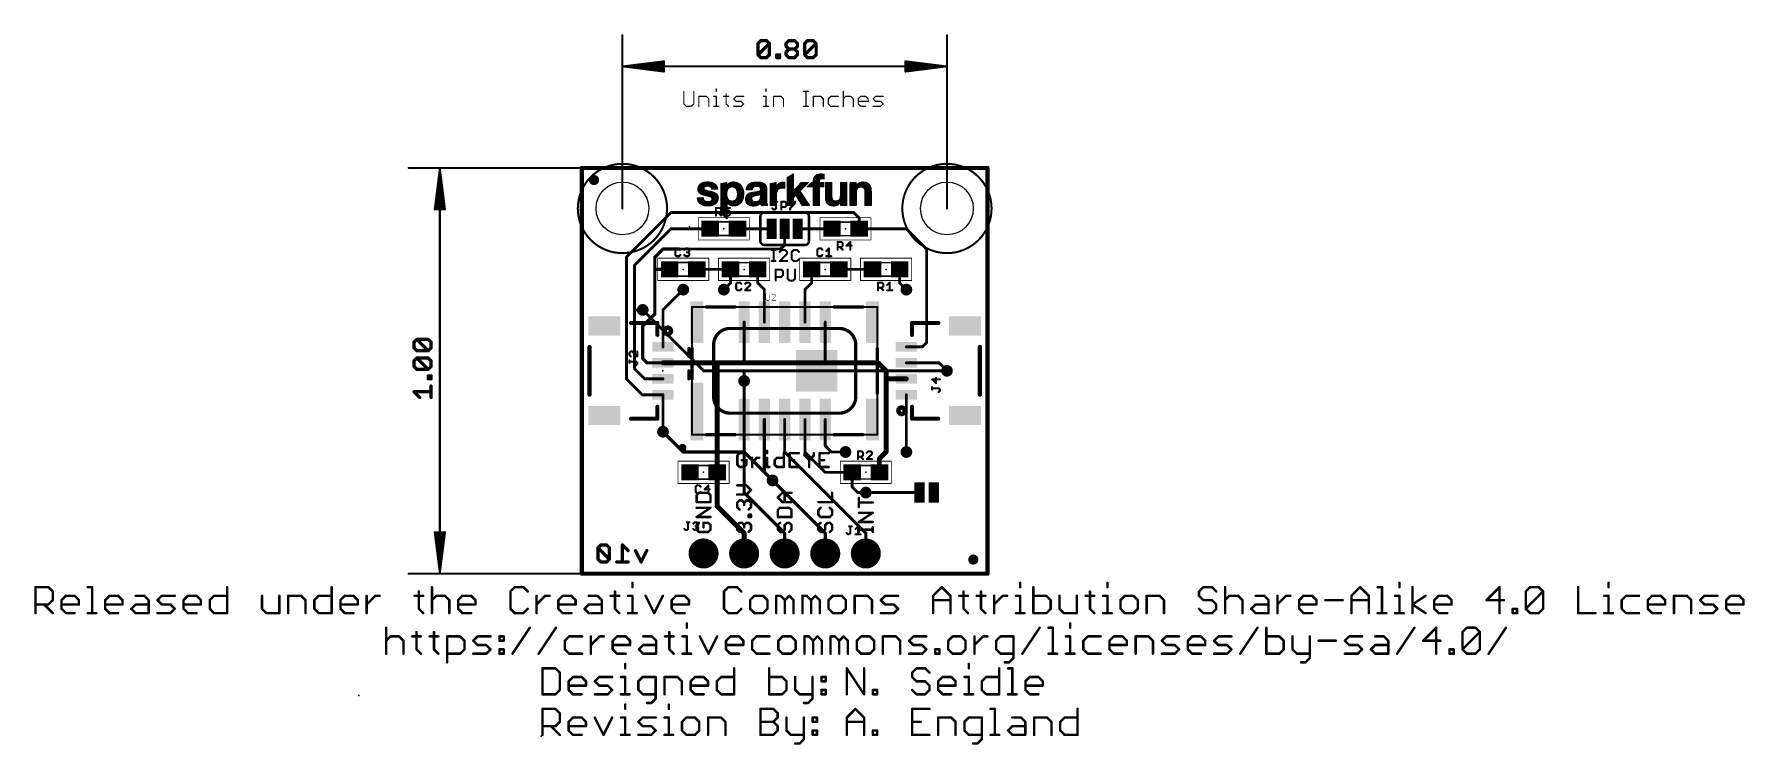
# Model space of a CAD drawing. Extents: x -34 to 73, y -11 to 34.
import ezdxf

# ---------------------------------------------------------------- set-up
doc = ezdxf.new("R2010")
doc.units = 0
for name, color, linetype in [('1', 12, 'CONTINUOUS'), ('16', 132, 'CONTINUOUS'), ('17', 110, 'CONTINUOUS'), ('18', 110, 'CONTINUOUS'), ('20', 53, 'CONTINUOUS'), ('21', 41, 'CONTINUOUS'), ('23', 53, 'CONTINUOUS'), ('25', 253, 'CONTINUOUS'), ('39', 12, 'CONTINUOUS'), ('47', 253, 'CONTINUOUS'), ('51', 53, 'CONTINUOUS')]:
    doc.layers.add(name, color=color, linetype=linetype)

# ---------------------------------------------------------------- blocks, each defined once
blk = doc.blocks.new('RECT')
blk.add_solid([(-0.5, -0.5), (0.5, -0.5), (-0.5, 0.5), (0.5, 0.5)])
blk = doc.blocks.new('ROUNDP')
at = {"const_width": 0.5}
blk.add_lwpolyline([(0, -0.25, 1), (0, 0.25, 1), (0, -0.25)], format="xyb", dxfattribs=at)
blk = doc.blocks.new('PIE')
at = {"const_width": 0.5}
blk.add_lwpolyline([(0, -0.25, 1), (0, 0.25, 1), (0, -0.25)], format="xyb", dxfattribs=at)
blk = doc.blocks.new('ROUNDV')
at = {"const_width": 0.5}
blk.add_lwpolyline([(0, -0.25, 1), (0, 0.25, 1), (0, -0.25)], format="xyb", dxfattribs=at)

msp = doc.modelspace()

# ---------------------------------------------------------------- linework, layer by layer
at = {"layer": '1'}
for points, const_width in [([(0, 0), (0, 25.4)], 0.254), ([(0, 25.4), (25.4, 25.4)], 0.254), ([(25.4, 25.4), (25.4, 0)], 0.254), ([(2.794, 19.812), (5.588, 22.606)], 0.1778), ([(17.018, 22.606), (5.588, 22.606)], 0.1778), ([(17.36, 22.264), (17.018, 22.606)], 0.1778), ([(3.302, 19.304), (5.588, 21.59)], 0.1778), ([(8.04, 21.59), (5.588, 21.59)], 0.1778), ([(9.74, 21.59), (11.8872, 21.59)], 0.1778), ([(12.7, 21.59), (12.7, 20.574)], 0.1778), ([(13.5128, 21.59), (15.66, 21.59)], 0.1778), ([(17.36, 21.59), (17.36, 22.264)], 0.1778), ([(17.36, 21.59), (20.32, 21.59)], 0.1778), ([(20.32, 21.59), (21.59, 20.32)], 0.1778), ([(4.572, 19.812), (5.08, 20.32)], 0.2032), ([(5.08, 20.32), (6.096, 20.32)], 0.2032), ([(12.446, 20.32), (6.096, 20.32)], 0.1778), ([(12.7, 20.574), (12.446, 20.32)], 0.2032), ([(21.59, 20.32), (21.59, 14.478)], 0.1778), ([(2.794, 19.812), (2.794, 12.192)], 0.1778), ([(3.302, 19.304), (3.302, 16.51)], 0.1778), ([(4.572, 19.05), (4.572, 19.812)], 0.2032), ([(4.572, 16.256), (4.572, 19.05)], 0.2032), ([(5.5, 19.05), (4.572, 19.05)], 0.2032), ([(7.2, 19.05), (9.31, 19.05)], 0.1778), ([(9.31, 18.2), (8.89, 17.78)], 0.1778), ([(9.31, 19.05), (9.31, 18.2)], 0.1778), ([(11.01, 19.05), (11.01, 18.2)], 0.1778), ([(11.01, 18.2), (11.43, 17.78)], 0.1778), ([(14.39, 18.2), (13.97, 17.78)], 0.1778), ([(14.39, 19.05), (14.39, 18.2)], 0.1778), ([(18.2, 19.05), (16.09, 19.05)], 0.1778), ([(19.9, 19.05), (19.9, 18.2)], 0.1778), ([(19.9, 18.2), (20.32, 17.78)], 0.1778), ([(5.08, 16.51), (6.35, 17.78)], 0.1778), ([(11.43, 15.75), (11.43, 17.78)], 0.1778), ([(13.97, 15.75), (13.97, 17.78)], 0.1778), ([(3.302, 16.51), (3.302, 12.827)], 0.1778), ([(3.81, 16.51), (3.302, 16.51)], 0.1778), ([(3.81, 15.494), (4.572, 16.256)], 0.2032), ([(5.08, 14.2), (5.08, 16.51)], 0.1778), ([(3.81, 13.462), (3.81, 15.494)], 0.2032), ([(10.16, 13.2), (10.16, 15.75)], 0.1778), ([(15.24, 15.75), (15.24, 13.2)], 0.1778), ([(20.32, 14.2), (21.312, 14.2)], 0.1778), ([(21.59, 14.478), (21.312, 14.2)], 0.1778), ([(3.302, 12.827), (3.937, 12.192)], 0.1778), ([(4.072, 13.2), (3.81, 13.462)], 0.2032), ([(5.08, 13.2), (4.072, 13.2)], 0.2032), ([(5.08, 13.2), (8.509, 13.2)], 0.3048), ([(5.072, 13.208), (5.08, 13.2)], 0.1778), ([(8.47, 6.35), (8.47, 13.161)], 0.3048), ([(8.509, 13.2), (10.16, 13.2)], 0.3048), ([(8.47, 13.161), (8.509, 13.2)], 0.1778), ([(10.16, 13.2), (15.24, 13.2)], 0.3048), ([(15.24, 13.2), (18.55, 13.2)], 0.3048), ([(18.55, 13.2), (19.05, 12.7)], 0.3048), ([(20.32, 13.2), (22.36, 13.2)], 0.1778), ([(22.36, 13.2), (22.86, 12.7)], 0.1778), ([(2.794, 12.192), (3.786, 11.2)], 0.1778), ([(3.945, 12.2), (3.937, 12.192)], 0.1778), ([(5.08, 12.2), (3.945, 12.2)], 0.1778), ([(5.072, 12.192), (5.08, 12.2)], 0.1778), ([(10.16, 12.065), (10.16, 12.2)], 0.1778), ([(10.16, 12.065), (10.16, 9.65)], 0.1778), ([(19.05, 12.192), (19.05, 12.7)], 0.3048), ([(19.05, 7.62), (19.05, 12.192)], 0.3048), ([(20.32, 12.2), (19.058, 12.2)], 0.3048), ([(19.058, 12.2), (19.05, 12.192)], 0.1778), ([(5.08, 11.2), (3.786, 11.2)], 0.1778), ([(5.08, 11.2), (5.08, 8.89)], 0.1778), ([(20.32, 11.2), (20.32, 7.62)], 0.1778), ([(10.16, 9.65), (10.16, 5.08)], 0.1778), ([(11.43, 9.65), (11.43, 6.35)], 0.2032), ([(12.7, 9.65), (12.7, 7.62)], 0.1778), ([(13.97, 9.65), (13.97, 7.62)], 0.1778), ([(15.24, 9.65), (15.24, 8.001)], 0.1778), ([(12.7, 7.62), (17.78, 2.54)], 0.2032), ([(13.97, 7.62), (15.24, 6.35)], 0.1778), ([(15.24, 8.001), (15.621, 7.62)], 0.1778), ([(15.621, 7.62), (16.51, 7.62)], 0.1778), ([(18.63, 7.2), (19.05, 7.62)], 0.3048), ([(8.47, 6.35), (8.47, 4.23)], 0.3048), ([(11.43, 6.35), (11.938, 5.842)], 0.2032), ([(15.24, 6.35), (16.93, 6.35)], 0.1778), ([(16.93, 6.35), (16.93, 5.422)], 0.1778), ([(18.63, 6.35), (18.63, 7.2)], 0.3048), ([(15.24, 2.54), (11.938, 5.842)], 0.2032), ([(16.93, 5.422), (17.272, 5.08)], 0.1778), ([(10.16, 2.54), (8.47, 4.23)], 0.3048), ([(12.7, 2.54), (10.16, 5.08)], 0.2032), ([(17.272, 5.08), (17.78, 5.08)], 0.1778), ([(10.16, 1.27), (10.16, 2.54)], 0.3048), ([(12.7, 1.27), (12.7, 2.54)], 0.2032), ([(15.24, 1.27), (15.24, 2.54)], 0.2032), ([(17.78, 2.54), (17.78, 1.27)], 0.2032), ([(25.4, 0), (0, 0)], 0.254)]:
    msp.add_lwpolyline(points, dxfattribs=dict(at, const_width=const_width))
for points, const_width in [([(0.0635, 25.4, 1), (-0.0635, 25.4)], 0.127), ([(0, 25.4635, 1), (0, 25.3365)], 0.127), ([(25.4635, 25.4, 1), (25.3365, 25.4)], 0.127), ([(25.4, 25.3365, 1), (25.4, 25.4635)], 0.127), ([(5.588, 22.6505, 1), (5.588, 22.5616)], 0.0889), ([(5.6194, 22.5746, 1), (5.5566, 22.6374)], 0.0889), ([(17.0494, 22.6374, 1), (16.9866, 22.5746)], 0.0889), ([(17.018, 22.5616, 1), (17.018, 22.6505)], 0.0889), ([(5.588, 21.6345, 1), (5.588, 21.5455)], 0.0889), ([(5.6194, 21.5586, 1), (5.5566, 21.6214)], 0.0889), ([(8.04, 21.5455, 1), (8.04, 21.6345)], 0.0889), ([(9.74, 21.6345, 1), (9.74, 21.5455)], 0.0889), ([(11.8872, 21.5455, 1), (11.8872, 21.6345)], 0.0889), ([(12.7445, 21.59, 1), (12.6556, 21.59)], 0.0889), ([(13.5128, 21.6345, 1), (13.5128, 21.5455)], 0.0889), ([(15.66, 21.5455, 1), (15.66, 21.6345)], 0.0889), ([(17.4045, 22.264, 1), (17.3155, 22.264)], 0.0889), ([(17.36, 21.6345, 1), (17.36, 21.5455)], 0.0889), ([(17.3155, 21.59, 1), (17.4045, 21.59)], 0.0889), ([(17.3286, 22.2326, 1), (17.3914, 22.2954)], 0.0889), ([(20.3514, 21.6214, 1), (20.2886, 21.5586)], 0.0889), ([(20.32, 21.5455, 1), (20.32, 21.6345)], 0.0889), ([(5.08, 20.3708, 1), (5.08, 20.2692)], 0.1016), ([(5.1159, 20.2841, 1), (5.0441, 20.3559)], 0.1016), ([(6.096, 20.3645, 1), (6.096, 20.2755)], 0.0889), ([(6.096, 20.2692, 1), (6.096, 20.3708)], 0.1016), ([(12.4101, 20.3559, 1), (12.4819, 20.2841)], 0.1016), ([(12.446, 20.2755, 1), (12.446, 20.3645)], 0.0889), ([(12.6556, 20.574, 1), (12.7445, 20.574)], 0.0889), ([(12.7359, 20.5381, 1), (12.6641, 20.6099)], 0.1016), ([(21.6345, 20.32, 1), (21.5455, 20.32)], 0.0889), ([(21.5586, 20.2886, 1), (21.6214, 20.3514)], 0.0889), ([(2.7626, 19.8434, 1), (2.8254, 19.7806)], 0.0889), ([(2.8384, 19.812, 1), (2.7496, 19.812)], 0.0889), ([(3.2706, 19.3354, 1), (3.3334, 19.2726)], 0.0889), ([(3.3464, 19.304, 1), (3.2576, 19.304)], 0.0889), ([(4.6228, 19.812, 1), (4.5212, 19.812)], 0.1016), ([(4.5361, 19.8479, 1), (4.6079, 19.7761)], 0.1016), ([(4.6228, 19.05, 1), (4.5212, 19.05)], 0.1016), ([(4.572, 19.1008, 1), (4.572, 18.9992)], 0.1016), ([(4.5212, 19.05, 1), (4.6228, 19.05)], 0.1016), ([(5.5, 18.9992, 1), (5.5, 19.1008)], 0.1016), ([(7.2, 19.0945, 1), (7.2, 19.0055)], 0.0889), ([(9.3544, 19.05, 1), (9.2656, 19.05)], 0.0889), ([(9.2656, 18.2, 1), (9.3544, 18.2)], 0.0889), ([(9.3414, 18.1686, 1), (9.2786, 18.2314)], 0.0889), ([(9.31, 19.0055, 1), (9.31, 19.0945)], 0.0889), ([(11.0414, 18.2314, 1), (10.9786, 18.1686)], 0.0889), ([(11.0544, 19.05, 1), (10.9656, 19.05)], 0.0889), ([(10.9656, 18.2, 1), (11.0544, 18.2)], 0.0889), ([(14.4345, 19.05, 1), (14.3456, 19.05)], 0.0889), ([(14.3456, 18.2, 1), (14.4345, 18.2)], 0.0889), ([(14.4214, 18.1686, 1), (14.3586, 18.2314)], 0.0889), ([(16.09, 19.0945, 1), (16.09, 19.0055)], 0.0889), ([(18.2, 19.0055, 1), (18.2, 19.0945)], 0.0889), ([(19.9445, 19.05, 1), (19.8556, 19.05)], 0.0889), ([(19.9314, 18.2314, 1), (19.8686, 18.1686)], 0.0889), ([(19.8556, 18.2, 1), (19.9445, 18.2)], 0.0889), ([(6.3814, 17.7486, 1), (6.3186, 17.8114)], 0.0889), ([(8.8586, 17.8114, 1), (8.9214, 17.7486)], 0.0889), ([(11.4744, 17.78, 1), (11.3856, 17.78)], 0.0889), ([(11.3986, 17.7486, 1), (11.4614, 17.8114)], 0.0889), ([(14.0145, 17.78, 1), (13.9256, 17.78)], 0.0889), ([(13.9386, 17.8114, 1), (14.0014, 17.7486)], 0.0889), ([(20.2886, 17.7486, 1), (20.3514, 17.8114)], 0.0889), ([(3.302, 16.5545, 1), (3.302, 16.4656)], 0.0889), ([(3.3464, 16.51, 1), (3.2576, 16.51)], 0.0889), ([(3.2576, 16.51, 1), (3.3464, 16.51)], 0.0889), ([(3.81, 16.4656, 1), (3.81, 16.5545)], 0.0889), ([(4.5212, 16.256, 1), (4.6228, 16.256)], 0.1016), ([(4.6079, 16.2201, 1), (4.5361, 16.2919)], 0.1016), ([(5.1245, 16.51, 1), (5.0355, 16.51)], 0.0889), ([(5.0486, 16.5414, 1), (5.1114, 16.4786)], 0.0889), ([(3.8608, 15.494, 1), (3.7592, 15.494)], 0.1016), ([(3.7741, 15.5299, 1), (3.8459, 15.4581)], 0.1016), ([(10.2044, 15.75, 1), (10.1156, 15.75)], 0.0889), ([(11.3856, 15.75, 1), (11.4744, 15.75)], 0.0889), ([(13.9256, 15.75, 1), (14.0145, 15.75)], 0.0889), ([(15.2844, 15.75, 1), (15.1956, 15.75)], 0.0889), ([(5.0355, 14.2, 1), (5.1245, 14.2)], 0.0889), ([(20.32, 14.2445, 1), (20.32, 14.1556)], 0.0889), ([(21.2806, 14.2314, 1), (21.3434, 14.1686)], 0.0889), ([(21.312, 14.1556, 1), (21.312, 14.2445)], 0.0889), ([(21.5455, 14.478, 1), (21.6345, 14.478)], 0.0889), ([(21.6214, 14.4466, 1), (21.5586, 14.5094)], 0.0889), ([(3.3334, 12.8584, 1), (3.2706, 12.7956)], 0.0889), ([(3.2576, 12.827, 1), (3.3464, 12.827)], 0.0889), ([(3.8459, 13.4979, 1), (3.7741, 13.4261)], 0.1016), ([(3.7592, 13.462, 1), (3.8608, 13.462)], 0.1016), ([(4.072, 13.2508, 1), (4.072, 13.1492)], 0.1016), ([(4.0361, 13.1641, 1), (4.1079, 13.2359)], 0.1016), ([(5.08, 13.2762, 1), (5.08, 13.1238)], 0.1524), ([(5.1034, 13.2394, 1), (5.0406, 13.1766)], 0.0889), ([(5.0486, 13.1686, 1), (5.1114, 13.2314)], 0.0889), ([(5.08, 13.1492, 1), (5.08, 13.2508)], 0.1016), ([(8.5462, 13.161, 1), (8.3938, 13.161)], 0.1524), ([(8.509, 13.2762, 1), (8.509, 13.1238)], 0.1524), ([(8.4386, 13.1924, 1), (8.5014, 13.1296)], 0.0889), ([(8.509, 13.1238, 1), (8.509, 13.2762)], 0.1524), ([(8.5404, 13.1686, 1), (8.4776, 13.2314)], 0.0889), ([(10.16, 13.2762, 1), (10.16, 13.1238)], 0.1524), ([(10.1156, 13.2, 1), (10.2044, 13.2)], 0.0889), ([(10.16, 13.1238, 1), (10.16, 13.2762)], 0.1524), ([(15.24, 13.2762, 1), (15.24, 13.1238)], 0.1524), ([(15.1956, 13.2, 1), (15.2844, 13.2)], 0.0889), ([(15.24, 13.1238, 1), (15.24, 13.2762)], 0.1524), ([(18.6039, 13.2539, 1), (18.4961, 13.1461)], 0.1524), ([(18.55, 13.1238, 1), (18.55, 13.2762)], 0.1524), ([(20.32, 13.2445, 1), (20.32, 13.1556)], 0.0889), ([(22.3914, 13.2314, 1), (22.3286, 13.1686)], 0.0889), ([(22.36, 13.1556, 1), (22.36, 13.2445)], 0.0889), ([(2.8254, 12.2234, 1), (2.7626, 12.1606)], 0.0889), ([(2.7496, 12.192, 1), (2.8384, 12.192)], 0.0889), ([(3.9056, 12.2234, 1), (3.9684, 12.1606)], 0.0889), ([(3.945, 12.2445, 1), (3.945, 12.1556)], 0.0889), ([(3.9056, 12.1606, 1), (3.9684, 12.2234)], 0.0889), ([(3.9764, 12.1686, 1), (3.9136, 12.2314)], 0.0889), ([(5.0406, 12.2234, 1), (5.1034, 12.1606)], 0.0889), ([(5.1114, 12.1686, 1), (5.0486, 12.2314)], 0.0889), ([(5.08, 12.1556, 1), (5.08, 12.2445)], 0.0889), ([(10.2044, 12.2, 1), (10.1156, 12.2)], 0.0889), ([(10.2044, 12.065, 1), (10.1156, 12.065)], 0.0889), ([(10.1156, 12.065, 1), (10.2044, 12.065)], 0.0889), ([(19.1262, 12.7, 1), (18.9738, 12.7)], 0.1524), ([(19.1262, 12.192, 1), (18.9738, 12.192)], 0.1524), ([(18.9738, 12.192, 1), (19.1262, 12.192)], 0.1524), ([(19.058, 12.2762, 1), (19.058, 12.1238)], 0.1524), ([(18.9961, 12.6461, 1), (19.1039, 12.7539)], 0.1524), ([(19.0186, 12.2234, 1), (19.0814, 12.1606)], 0.0889), ([(19.0894, 12.1686, 1), (19.0266, 12.2314)], 0.0889), ([(20.32, 12.1238, 1), (20.32, 12.2762)], 0.1524), ([(22.8286, 12.6686, 1), (22.8914, 12.7314)], 0.0889), ([(3.786, 11.2445, 1), (3.786, 11.1556)], 0.0889), ([(3.7546, 11.1686, 1), (3.8174, 11.2314)], 0.0889), ([(5.1245, 11.2, 1), (5.0355, 11.2)], 0.0889), ([(5.08, 11.1556, 1), (5.08, 11.2445)], 0.0889), ([(20.3645, 11.2, 1), (20.2755, 11.2)], 0.0889), ([(10.2044, 9.65, 1), (10.1156, 9.65)], 0.0889), ([(10.1156, 9.65, 1), (10.2044, 9.65)], 0.0889), ([(11.4808, 9.65, 1), (11.3792, 9.65)], 0.1016), ([(12.7445, 9.65, 1), (12.6556, 9.65)], 0.0889), ([(14.0145, 9.65, 1), (13.9256, 9.65)], 0.0889), ([(15.2844, 9.65, 1), (15.1956, 9.65)], 0.0889), ([(5.0355, 8.89, 1), (5.1245, 8.89)], 0.0889), ([(12.7359, 7.6559, 1), (12.6641, 7.5841)], 0.1016), ([(12.6556, 7.62, 1), (12.7445, 7.62)], 0.0889), ([(14.0014, 7.6514, 1), (13.9386, 7.5886)], 0.0889), ([(13.9256, 7.62, 1), (14.0145, 7.62)], 0.0889), ([(15.2714, 8.0324, 1), (15.2086, 7.9696)], 0.0889), ([(15.1956, 8.001, 1), (15.2844, 8.001)], 0.0889), ([(15.621, 7.6645, 1), (15.621, 7.5755)], 0.0889), ([(15.5896, 7.5886, 1), (15.6524, 7.6514)], 0.0889), ([(16.51, 7.5755, 1), (16.51, 7.6645)], 0.0889), ([(18.9738, 7.62, 1), (19.1262, 7.62)], 0.1524), ([(19.1039, 7.5661, 1), (18.9961, 7.6739)], 0.1524), ([(20.2755, 7.62, 1), (20.3645, 7.62)], 0.0889), ([(8.5462, 6.35, 1), (8.3938, 6.35)], 0.1524), ([(11.4659, 6.3859, 1), (11.3941, 6.3141)], 0.1016), ([(15.24, 6.3945, 1), (15.24, 6.3056)], 0.0889), ([(16.9745, 6.35, 1), (16.8855, 6.35)], 0.0889), ([(16.93, 6.3056, 1), (16.93, 6.3945)], 0.0889), ([(18.7062, 7.2, 1), (18.5538, 7.2)], 0.1524), ([(18.5761, 7.2539, 1), (18.6839, 7.1461)], 0.1524), ([(8.3938, 6.35, 1), (8.5462, 6.35)], 0.1524), ([(11.3792, 6.35, 1), (11.4808, 6.35)], 0.1016), ([(11.9739, 5.8779, 1), (11.9021, 5.8061)], 0.1016), ([(11.9021, 5.8061, 1), (11.9739, 5.8779)], 0.1016), ([(15.2086, 6.3186, 1), (15.2714, 6.3814)], 0.0889), ([(16.8855, 5.422, 1), (16.9745, 5.422)], 0.0889), ([(16.9614, 5.4534, 1), (16.8986, 5.3906)], 0.0889), ([(18.5538, 6.35, 1), (18.7062, 6.35)], 0.1524), ([(8.5239, 4.2839, 1), (8.4161, 4.1761)], 0.1524), ([(8.3938, 4.23, 1), (8.5462, 4.23)], 0.1524), ([(10.1959, 5.1159, 1), (10.1241, 5.0441)], 0.1016), ([(10.1156, 5.08, 1), (10.2044, 5.08)], 0.0889), ([(17.272, 5.1245, 1), (17.272, 5.0355)], 0.0889), ([(17.2406, 5.0486, 1), (17.3034, 5.1114)], 0.0889), ([(17.78, 5.0355, 1), (17.78, 5.1245)], 0.0889), ([(10.2362, 2.54, 1), (10.0838, 2.54)], 0.1524), ([(10.1061, 2.4861, 1), (10.2139, 2.5939)], 0.1524), ([(12.7508, 2.54, 1), (12.6492, 2.54)], 0.1016), ([(12.6641, 2.5041, 1), (12.7359, 2.5759)], 0.1016), ([(15.2908, 2.54, 1), (15.1892, 2.54)], 0.1016), ([(15.2041, 2.5041, 1), (15.2759, 2.5759)], 0.1016), ([(17.8308, 2.54, 1), (17.7292, 2.54)], 0.1016), ([(17.7441, 2.5041, 1), (17.8159, 2.5759)], 0.1016), ([(10.0838, 1.27, 1), (10.2362, 1.27)], 0.1524), ([(12.6492, 1.27, 1), (12.7508, 1.27)], 0.1016), ([(15.1892, 1.27, 1), (15.2908, 1.27)], 0.1016), ([(17.7292, 1.27, 1), (17.8308, 1.27)], 0.1016), ([(0, 0.0635, 1), (0, -0.0635)], 0.127), ([(-0.0635, 0, 1), (0.0635, 0)], 0.127), ([(25.3365, 0, 1), (25.4635, 0)], 0.127), ([(25.4, -0.0635, 1), (25.4, 0.0635)], 0.127)]:
    msp.add_lwpolyline(points, format="xyb", dxfattribs=dict(at, const_width=const_width))
at = {"layer": '16'}
for points, const_width in [([(0, 0), (0, 25.4)], 0.254), ([(0, 25.4), (25.4, 25.4)], 0.254), ([(25.4, 25.4), (25.4, 0)], 0.254), ([(7.62, 12.7), (3.81, 16.51)], 0.1778), ([(10.16, 12.7), (7.62, 12.7)], 0.1778), ([(22.86, 12.7), (10.16, 12.7)], 0.1778), ([(10.16, 12.065), (10.16, 12.7)], 0.1778), ([(5.08, 8.89), (6.35, 7.62)], 0.2032), ([(6.35, 7.62), (10.16, 7.62)], 0.2032), ([(10.16, 7.62), (11.938, 5.842)], 0.2032), ([(21.14, 5.08), (17.78, 5.08)], 0.1778), ([(1.1928, 1.8043), (1.0149, 1.6264)], 0.2032), ([(1.0149, 1.6264), (1.0149, 0.9146)], 0.2032), ([(1.7267, 0.9146), (1.0149, 1.6264)], 0.2032), ([(1.5488, 1.8043), (1.1928, 1.8043)], 0.2032), ([(1.7267, 1.6264), (1.5488, 1.8043)], 0.2032), ([(1.7267, 0.9146), (1.7267, 1.6264)], 0.2032), ([(2.8961, 1.4484), (2.5402, 1.8043)], 0.2032), ([(2.5402, 1.8043), (2.5402, 0.7366)], 0.2032), ([(3.7096, 0.7366), (3.3537, 1.4484)], 0.2032), ([(4.0655, 1.4484), (3.7096, 0.7366)], 0.2032), ([(25.4, 0), (0, 0)], 0.254), ([(1.0149, 0.9146), (1.1928, 0.7366)], 0.2032), ([(1.1928, 0.7366), (1.5488, 0.7366)], 0.2032), ([(1.5488, 0.7366), (1.7267, 0.9146)], 0.2032), ([(2.8961, 0.7366), (2.1843, 0.7366)], 0.2032)]:
    msp.add_lwpolyline(points, dxfattribs=dict(at, const_width=const_width))
for points, const_width in [([(0.0635, 25.4, 1), (-0.0635, 25.4)], 0.127), ([(0, 25.4635, 1), (0, 25.3365)], 0.127), ([(25.4635, 25.4, 1), (25.3365, 25.4)], 0.127), ([(25.4, 25.3365, 1), (25.4, 25.4635)], 0.127), ([(3.8414, 16.5414, 1), (3.7786, 16.4786)], 0.0889), ([(7.62, 12.7445, 1), (7.62, 12.6556)], 0.0889), ([(7.5886, 12.6686, 1), (7.6514, 12.7314)], 0.0889), ([(10.16, 12.7445, 1), (10.16, 12.6556)], 0.0889), ([(10.2044, 12.7, 1), (10.1156, 12.7)], 0.0889), ([(10.1156, 12.065, 1), (10.2044, 12.065)], 0.0889), ([(10.16, 12.6556, 1), (10.16, 12.7445)], 0.0889), ([(22.86, 12.6556, 1), (22.86, 12.7445)], 0.0889), ([(5.1159, 8.9259, 1), (5.0441, 8.8541)], 0.1016), ([(6.35, 7.6708, 1), (6.35, 7.5692)], 0.1016), ([(6.3141, 7.5841, 1), (6.3859, 7.6559)], 0.1016), ([(10.1959, 7.6559, 1), (10.1241, 7.5841)], 0.1016), ([(10.16, 7.5692, 1), (10.16, 7.6708)], 0.1016), ([(11.9021, 5.8061, 1), (11.9739, 5.8779)], 0.1016), ([(17.78, 5.1245, 1), (17.78, 5.0355)], 0.0889), ([(21.14, 5.0355, 1), (21.14, 5.1245)], 0.0889), ([(1.0657, 1.6264, 1), (0.9641, 1.6264)], 0.1016), ([(1.0508, 1.6623, 1), (0.979, 1.5904)], 0.1016), ([(0.979, 1.6623, 1), (1.0508, 1.5904)], 0.1016), ([(1.1928, 1.8551, 1), (1.1928, 1.7535)], 0.1016), ([(1.2288, 1.7684, 1), (1.1569, 1.8402)], 0.1016), ([(1.5847, 1.8402, 1), (1.5128, 1.7684)], 0.1016), ([(1.5488, 1.7535, 1), (1.5488, 1.8551)], 0.1016), ([(1.7775, 1.6264, 1), (1.6759, 1.6264)], 0.1016), ([(1.6908, 1.5904, 1), (1.7626, 1.6623)], 0.1016), ([(2.5761, 1.8402, 1), (2.5043, 1.7684)], 0.1016), ([(2.591, 1.8043, 1), (2.4894, 1.8043)], 0.1016), ([(2.8602, 1.4125, 1), (2.932, 1.4843)], 0.1016), ([(3.3991, 1.4711, 1), (3.3083, 1.4257)], 0.1016), ([(4.1109, 1.4257, 1), (4.0201, 1.4711)], 0.1016), ([(0, 0.0635, 1), (0, -0.0635)], 0.127), ([(-0.0635, 0, 1), (0.0635, 0)], 0.127), ([(1.0508, 0.9505, 1), (0.979, 0.8786)], 0.1016), ([(0.9641, 0.9146, 1), (1.0657, 0.9146)], 0.1016), ([(1.1928, 0.7874, 1), (1.1928, 0.6858)], 0.1016), ([(1.1569, 0.7007, 1), (1.2288, 0.7725)], 0.1016), ([(1.5128, 0.7725, 1), (1.5847, 0.7007)], 0.1016), ([(1.5488, 0.6858, 1), (1.5488, 0.7874)], 0.1016), ([(1.6759, 0.9146, 1), (1.7775, 0.9146)], 0.1016), ([(1.7626, 0.8786, 1), (1.6908, 0.9505)], 0.1016), ([(1.6908, 0.8786, 1), (1.7626, 0.9505)], 0.1016), ([(2.1843, 0.7874, 1), (2.1843, 0.6858)], 0.1016), ([(2.4894, 0.7366, 1), (2.591, 0.7366)], 0.1016), ([(2.8961, 0.6858, 1), (2.8961, 0.7874)], 0.1016), ([(3.6642, 0.7593, 1), (3.755, 0.7139)], 0.1016), ([(3.6642, 0.7139, 1), (3.755, 0.7593)], 0.1016), ([(25.3365, 0, 1), (25.4635, 0)], 0.127), ([(25.4, -0.0635, 1), (25.4, 0.0635)], 0.127)]:
    msp.add_lwpolyline(points, format="xyb", dxfattribs=dict(at, const_width=const_width))
at = {"layer": '20', "const_width": 0.2032}
for points in [[(0, 0), (0, 25.4)], [(0, 25.4), (25.4, 25.4)], [(25.4, 25.4), (25.4, 0)], [(25.4, 0), (0, 0)]]:
    msp.add_lwpolyline(points, dxfattribs=at)
at = {"layer": '20', "const_width": 0.1016}
for points in [[(0.0508, 25.4, 1), (-0.0508, 25.4)], [(0, 25.4508, 1), (0, 25.3492)], [(25.4508, 25.4, 1), (25.3492, 25.4)], [(25.4, 25.3492, 1), (25.4, 25.4508)], [(0, 0.0508, 1), (0, -0.0508)], [(-0.0508, 0, 1), (0.0508, 0)], [(25.3492, 0, 1), (25.4508, 0)], [(25.4, -0.0508, 1), (25.4, 0.0508)]]:
    msp.add_lwpolyline(points, format="xyb", dxfattribs=at)
at = {"layer": '20'}
for centre in [(2.54, 22.86), (22.86, 22.86)]:
    msp.add_circle(centre, 1.651, dxfattribs=at)
at = {"layer": '21'}
for points, const_width in [([(12.861, 24.797), (13.241, 25.017)], 0.0762), ([(12.861, 23.057), (12.861, 24.797)], 0.0762), ([(12.861, 24.765), (13.241, 24.765)], 0.0762), ([(12.861, 24.6888), (13.241, 24.6888)], 0.0762), ([(12.861, 24.6126), (13.241, 24.6126)], 0.0762), ([(12.9373, 24.8412), (13.241, 24.8412)], 0.0762), ([(13.069, 24.9174), (13.241, 24.9174)], 0.0762), ([(13.2006, 24.9936), (13.241, 24.9936)], 0.0762), ([(13.241, 25.017), (13.241, 23.967)], 0.0762), ([(14.491, 24.587), (14.501, 24.677)], 0.0762), ([(14.4938, 24.6126), (14.8849, 24.6126)], 0.0762), ([(14.501, 24.677), (14.521, 24.757)], 0.0762), ([(14.504, 24.6888), (14.9146, 24.6888)], 0.0762), ([(14.521, 24.757), (14.561, 24.827)], 0.0762), ([(14.5256, 24.765), (15.171, 24.765)], 0.0762), ([(14.561, 24.827), (14.611, 24.887)], 0.0762), ([(14.5728, 24.8412), (15.171, 24.8412)], 0.0762), ([(14.611, 24.887), (14.671, 24.947)], 0.0762), ([(14.6414, 24.9174), (15.171, 24.9174)], 0.0762), ([(14.671, 24.947), (14.751, 24.977)], 0.0762), ([(14.751, 24.977), (14.851, 25.007)], 0.0762), ([(14.8063, 24.9936), (15.171, 24.9936)], 0.0762), ([(14.851, 25.007), (14.961, 25.017)], 0.0762), ([(14.891, 24.637), (14.881, 24.597)], 0.0762), ([(14.881, 24.597), (14.881, 24.477)], 0.0762), ([(14.901, 24.657), (14.891, 24.637)], 0.0762), ([(14.911, 24.687), (14.901, 24.657)], 0.0762), ([(14.931, 24.697), (14.911, 24.687)], 0.0762), ([(14.961, 24.707), (14.931, 24.697)], 0.0762), ([(14.961, 25.017), (15.041, 25.017)], 0.0762), ([(14.991, 24.717), (14.961, 24.707)], 0.0762), ([(15.171, 24.717), (14.991, 24.717)], 0.0762), ([(15.041, 25.017), (15.071, 25.007)], 0.0762), ([(15.071, 25.007), (15.171, 25.007)], 0.0762), ([(15.171, 25.007), (15.171, 24.717)], 0.0762), ([(7.261, 24.057), (7.281, 24.187)], 0.0762), ([(7.271, 23.977), (7.261, 24.057)], 0.0762), ([(7.2644, 24.0792), (7.6606, 24.0792)], 0.0762), ([(7.2678, 24.003), (7.743, 24.003)], 0.0762), ([(7.301, 23.897), (7.271, 23.977)], 0.0762), ([(7.2761, 24.1554), (7.6581, 24.1554)], 0.0762), ([(7.281, 24.187), (7.321, 24.287)], 0.0762), ([(7.2898, 23.9268), (8.0518, 23.9268)], 0.0762), ([(7.2988, 24.2316), (7.7229, 24.2316)], 0.0762), ([(7.351, 23.847), (7.301, 23.897)], 0.0762), ([(7.321, 24.287), (7.381, 24.357)], 0.0762), ([(7.3388, 24.3078), (8.414, 24.3078)], 0.0762), ([(7.3474, 23.8506), (8.2993, 23.8506)], 0.0762), ([(7.401, 23.797), (7.351, 23.847)], 0.0762), ([(7.381, 24.357), (7.461, 24.417)], 0.0762), ([(7.471, 23.757), (7.401, 23.797)], 0.0762), ([(7.417, 24.384), (8.335, 24.384)], 0.0762), ([(7.4405, 23.7744), (8.4281, 23.7744)], 0.0762), ([(7.461, 24.417), (7.551, 24.467)], 0.0762), ([(7.551, 23.727), (7.471, 23.757)], 0.0762), ([(7.5388, 24.4602), (8.2132, 24.4602)], 0.0762), ([(7.551, 24.467), (7.651, 24.497)], 0.0762), ([(7.631, 23.707), (7.551, 23.727)], 0.0762), ([(7.711, 23.677), (7.631, 23.707)], 0.0762), ([(7.651, 24.497), (7.761, 24.507)], 0.0762), ([(7.661, 24.167), (7.651, 24.127)], 0.0762), ([(7.651, 24.127), (7.661, 24.077)], 0.0762), ([(7.6545, 23.6982), (8.4935, 23.6982)], 0.0762), ([(7.671, 24.197), (7.661, 24.167)], 0.0762), ([(7.661, 24.077), (7.691, 24.037)], 0.0762), ([(7.701, 24.217), (7.671, 24.197)], 0.0762), ([(7.691, 24.037), (7.731, 24.007)], 0.0762), ([(7.731, 24.237), (7.701, 24.217)], 0.0762), ([(7.811, 23.657), (7.711, 23.677)], 0.0762), ([(7.761, 24.247), (7.731, 24.237)], 0.0762), ([(7.731, 24.007), (7.791, 23.987)], 0.0762), ([(7.761, 24.507), (7.881, 24.517)], 0.0762), ([(7.801, 24.247), (7.761, 24.247)], 0.0762), ([(7.791, 23.987), (7.861, 23.967)], 0.0762), ([(7.831, 24.257), (7.801, 24.247)], 0.0762), ([(7.901, 23.637), (7.811, 23.657)], 0.0762), ([(7.921, 24.257), (7.831, 24.257)], 0.0762), ([(7.861, 23.967), (7.931, 23.947)], 0.0762), ([(7.881, 24.517), (7.991, 24.507)], 0.0762), ([(7.971, 23.617), (7.901, 23.637)], 0.0762), ([(7.971, 24.247), (7.921, 24.257)], 0.0762), ([(7.931, 23.947), (8.011, 23.937)], 0.0762), ([(7.9535, 23.622), (8.5254, 23.622)], 0.0762), ([(8.011, 24.237), (7.971, 24.247)], 0.0762), ([(8.041, 23.597), (7.971, 23.617)], 0.0762), ([(7.991, 24.507), (8.101, 24.497)], 0.0762), ([(8.051, 24.217), (8.011, 24.237)], 0.0762), ([(8.011, 23.937), (8.091, 23.917)], 0.0762), ([(8.0218, 24.2316), (8.4592, 24.2316)], 0.0762), ([(8.091, 23.567), (8.041, 23.597)], 0.0762), ([(8.081, 24.187), (8.051, 24.217)], 0.0762), ([(8.111, 24.157), (8.081, 24.187)], 0.0762), ([(8.091, 23.917), (8.181, 23.897)], 0.0762), ([(8.121, 23.537), (8.091, 23.567)], 0.0762), ([(8.101, 24.497), (8.201, 24.467)], 0.0762), ([(8.121, 24.117), (8.111, 24.157)], 0.0762), ([(8.1114, 24.1554), (8.4849, 24.1554)], 0.0762), ([(8.1122, 23.5458), (8.5378, 23.5458)], 0.0762), ([(8.131, 24.067), (8.121, 24.117)], 0.0762), ([(8.141, 23.507), (8.121, 23.537)], 0.0762), ([(8.1286, 24.0792), (8.4988, 24.0792)], 0.0762), ([(8.501, 24.067), (8.131, 24.067)], 0.0762), ([(8.181, 23.897), (8.261, 23.867)], 0.0762), ([(8.201, 24.467), (8.291, 24.417)], 0.0762), ([(8.261, 23.867), (8.331, 23.837)], 0.0762), ([(8.291, 24.417), (8.371, 24.357)], 0.0762), ([(8.331, 23.837), (8.401, 23.797)], 0.0762), ([(8.371, 24.357), (8.441, 24.277)], 0.0762), ([(8.401, 23.797), (8.461, 23.747)], 0.0762), ([(8.441, 24.277), (8.481, 24.177)], 0.0762), ([(8.461, 23.747), (8.501, 23.687)], 0.0762), ([(8.481, 24.177), (8.501, 24.067)], 0.0762), ([(8.501, 23.687), (8.531, 23.607)], 0.0762), ([(8.531, 23.607), (8.541, 23.517)], 0.0762), ([(8.701, 24.407), (8.751, 24.417)], 0.0762), ([(8.701, 22.567), (8.701, 24.407)], 0.0762), ([(8.701, 24.384), (9.071, 24.384)], 0.0762), ([(8.701, 24.3078), (9.071, 24.3078)], 0.0762), ([(8.701, 24.2316), (10.0133, 24.2316)], 0.0762), ([(8.701, 24.1554), (9.2186, 24.1554)], 0.0762), ([(8.701, 24.0792), (9.1428, 24.0792)], 0.0762), ([(8.701, 24.003), (9.11, 24.003)], 0.0762), ([(8.701, 23.9268), (9.091, 23.9268)], 0.0762), ([(8.701, 23.8506), (9.0719, 23.8506)], 0.0762), ([(8.701, 23.7744), (9.071, 23.7744)], 0.0762), ([(8.701, 23.6982), (9.071, 23.6982)], 0.0762), ([(8.701, 23.622), (9.0847, 23.622)], 0.0762), ([(8.701, 23.5458), (9.1038, 23.5458)], 0.0762), ([(8.751, 24.417), (8.791, 24.427)], 0.0762), ([(8.791, 24.427), (8.841, 24.437)], 0.0762), ([(8.841, 24.437), (8.881, 24.437)], 0.0762), ([(8.881, 24.437), (8.931, 24.447)], 0.0762), ([(8.931, 24.447), (8.981, 24.457)], 0.0762), ([(8.981, 24.457), (9.021, 24.467)], 0.0762), ([(8.9938, 24.4602), (9.071, 24.4602)], 0.0762), ([(9.021, 24.467), (9.071, 24.477)], 0.0762), ([(9.071, 24.477), (9.071, 24.297)], 0.0762), ([(9.071, 24.297), (9.111, 24.347)], 0.0762), ([(9.091, 23.927), (9.071, 23.847)], 0.0762), ([(9.071, 23.847), (9.071, 23.677)], 0.0762), ([(9.071, 23.677), (9.091, 23.597)], 0.0762), ([(9.0796, 24.3078), (9.9602, 24.3078)], 0.0762), ([(9.111, 24.007), (9.091, 23.927)], 0.0762), ([(9.091, 23.597), (9.111, 23.517)], 0.0762), ([(9.111, 24.347), (9.151, 24.397)], 0.0762), ([(9.141, 24.077), (9.111, 24.007)], 0.0762), ([(9.1406, 24.384), (9.88, 24.384)], 0.0762), ([(9.191, 24.137), (9.141, 24.077)], 0.0762), ([(9.151, 24.397), (9.201, 24.427)], 0.0762), ([(9.251, 24.177), (9.191, 24.137)], 0.0762), ([(9.201, 24.427), (9.251, 24.457)], 0.0762), ([(9.251, 24.457), (9.311, 24.487)], 0.0762), ([(9.321, 24.207), (9.251, 24.177)], 0.0762), ([(9.2574, 24.4602), (9.7467, 24.4602)], 0.0762), ([(9.311, 24.487), (9.371, 24.497)], 0.0762), ([(9.411, 24.217), (9.321, 24.207)], 0.0762), ([(9.371, 24.497), (9.431, 24.507)], 0.0762), ([(9.491, 24.207), (9.411, 24.217)], 0.0762), ([(9.431, 24.507), (9.491, 24.517)], 0.0762), ([(9.491, 24.517), (9.651, 24.497)], 0.0762), ([(9.561, 24.177), (9.491, 24.207)], 0.0762), ([(9.621, 24.137), (9.561, 24.177)], 0.0762), ([(9.5934, 24.1554), (10.0555, 24.1554)], 0.0762), ([(9.671, 24.077), (9.621, 24.137)], 0.0762), ([(9.651, 24.497), (9.781, 24.447)], 0.0762), ([(9.6692, 24.0792), (10.0848, 24.0792)], 0.0762), ([(9.701, 24.007), (9.671, 24.077)], 0.0762), ([(9.731, 23.927), (9.701, 24.007)], 0.0762), ([(9.7025, 24.003), (10.1083, 24.003)], 0.0762), ([(9.711, 23.517), (9.731, 23.597)], 0.0762), ([(9.7182, 23.5458), (10.1108, 23.5458)], 0.0762), ([(9.741, 23.847), (9.731, 23.927)], 0.0762), ([(9.731, 23.9268), (10.1246, 23.9268)], 0.0762), ([(9.731, 23.597), (9.741, 23.677)], 0.0762), ([(9.7341, 23.622), (10.1214, 23.622)], 0.0762), ([(9.7406, 23.8506), (10.131, 23.8506)], 0.0762), ([(9.751, 23.767), (9.741, 23.847)], 0.0762), ([(9.741, 23.677), (9.751, 23.767)], 0.0762), ([(9.7434, 23.6982), (10.1268, 23.6982)], 0.0762), ([(9.7501, 23.7744), (10.131, 23.7744)], 0.0762), ([(9.751, 23.767), (10.131, 23.757)], 0.0762), ([(10.131, 23.757), (9.751, 23.767)], 0.0762), ([(9.781, 24.447), (9.891, 24.377)], 0.0762), ([(9.891, 24.377), (9.981, 24.287)], 0.0762), ([(9.981, 24.287), (10.051, 24.167)], 0.0762), ([(10.051, 24.167), (10.101, 24.037)], 0.0762), ([(10.101, 24.037), (10.131, 23.897)], 0.0762), ([(10.121, 23.617), (10.101, 23.477)], 0.0762), ([(10.131, 23.757), (10.121, 23.617)], 0.0762), ([(10.131, 23.897), (10.131, 23.757)], 0.0762), ([(10.251, 23.437), (10.261, 23.547)], 0.0762), ([(10.2609, 23.5458), (10.6504, 23.5458)], 0.0762), ([(10.261, 23.547), (10.291, 23.637)], 0.0762), ([(10.286, 23.622), (10.731, 23.622)], 0.0762), ([(10.291, 24.037), (10.301, 24.107)], 0.0762), ([(10.681, 24.037), (10.291, 24.037)], 0.0762), ([(10.291, 23.637), (10.341, 23.707)], 0.0762), ([(10.297, 24.0792), (10.6871, 24.0792)], 0.0762), ([(10.301, 24.107), (10.311, 24.157)], 0.0762), ([(10.3107, 24.1554), (10.7102, 24.1554)], 0.0762), ([(10.311, 24.157), (10.331, 24.217)], 0.0762), ([(10.331, 24.217), (10.361, 24.267)], 0.0762), ([(10.3347, 23.6982), (10.7853, 23.6982)], 0.0762), ([(10.3398, 24.2316), (10.8002, 24.2316)], 0.0762), ([(10.341, 23.707), (10.401, 23.767)], 0.0762), ([(10.361, 24.267), (10.391, 24.307)], 0.0762), ([(10.391, 24.307), (10.431, 24.347)], 0.0762), ([(10.3918, 24.3078), (11.5247, 24.3078)], 0.0762), ([(10.401, 23.767), (10.471, 23.807)], 0.0762), ([(10.4139, 23.7744), (10.7563, 23.7744)], 0.0762), ([(10.431, 24.347), (10.471, 24.377)], 0.0762), ([(10.471, 24.377), (10.511, 24.407)], 0.0762), ([(10.471, 23.807), (10.551, 23.837)], 0.0762), ([(10.4803, 24.384), (11.454, 24.384)], 0.0762), ([(10.511, 24.407), (10.561, 24.437)], 0.0762), ([(10.551, 23.837), (10.641, 23.857)], 0.0762), ([(10.561, 24.437), (10.611, 24.457)], 0.0762), ([(10.611, 24.457), (10.661, 24.477)], 0.0762), ([(10.6122, 23.8506), (10.7272, 23.8506)], 0.0762), ([(10.619, 24.4602), (11.3082, 24.4602)], 0.0762), ([(10.641, 23.857), (10.721, 23.867)], 0.0762), ([(10.651, 23.547), (10.641, 23.527)], 0.0762), ([(10.641, 23.527), (10.641, 23.487)], 0.0762), ([(10.661, 23.567), (10.651, 23.547)], 0.0762), ([(10.661, 24.477), (10.721, 24.487)], 0.0762), ([(10.681, 23.587), (10.661, 23.567)], 0.0762), ([(10.691, 24.087), (10.681, 24.067)], 0.0762), ([(10.681, 24.067), (10.681, 24.037)], 0.0762), ([(10.691, 23.597), (10.681, 23.587)], 0.0762), ([(10.701, 24.137), (10.691, 24.117)], 0.0762), ([(10.691, 24.117), (10.691, 24.087)], 0.0762), ([(10.701, 23.607), (10.691, 23.597)], 0.0762), ([(10.711, 24.157), (10.701, 24.137)], 0.0762), ([(10.721, 23.617), (10.701, 23.607)], 0.0762), ([(10.731, 24.177), (10.711, 24.157)], 0.0762), ([(10.721, 24.487), (10.781, 24.497)], 0.0762), ([(10.721, 23.867), (10.811, 23.887)], 0.0762), ([(10.801, 23.657), (10.721, 23.867)], 0.0762), ([(10.721, 23.867), (10.801, 23.657)], 0.0762), ([(10.741, 23.627), (10.721, 23.617)], 0.0762), ([(10.7272, 23.8506), (10.9917, 23.8506)], 0.0762), ([(10.741, 24.187), (10.731, 24.177)], 0.0762), ([(10.761, 24.207), (10.741, 24.187)], 0.0762), ([(10.761, 23.637), (10.741, 23.627)], 0.0762), ([(10.7563, 23.7744), (11.0063, 23.7744)], 0.0762), ([(10.771, 24.217), (10.761, 24.207)], 0.0762), ([(10.781, 23.647), (10.761, 23.637)], 0.0762), ([(10.791, 24.227), (10.771, 24.217)], 0.0762), ([(10.781, 24.497), (10.841, 24.507)], 0.0762), ([(10.801, 23.657), (10.781, 23.647)], 0.0762), ([(10.7853, 23.6982), (11.0208, 23.6982)], 0.0762), ([(10.811, 24.237), (10.791, 24.227)], 0.0762), ([(10.821, 23.657), (10.801, 23.657)], 0.0762), ([(10.831, 24.237), (10.811, 24.237)], 0.0762), ([(10.811, 23.887), (10.901, 23.897)], 0.0762), ([(10.841, 23.667), (10.821, 23.657)], 0.0762), ([(10.861, 24.247), (10.831, 24.237)], 0.0762), ([(10.841, 24.507), (11.061, 24.507)], 0.0762), ([(10.861, 23.667), (10.841, 23.667)], 0.0762), ([(10.911, 24.247), (10.861, 24.247)], 0.0762), ([(10.891, 23.677), (10.861, 23.667)], 0.0762), ([(10.931, 23.677), (10.891, 23.677)], 0.0762), ([(10.901, 23.897), (10.981, 23.907)], 0.0762), ([(10.941, 24.257), (10.911, 24.247)], 0.0762), ([(10.961, 23.687), (10.931, 23.677)], 0.0762), ([(10.961, 24.247), (10.941, 24.257)], 0.0762), ([(11.031, 24.247), (10.961, 24.247)], 0.0762), ([(11.001, 23.687), (10.961, 23.687)], 0.0762), ([(10.981, 23.907), (11.051, 23.917)], 0.0762), ([(10.981, 23.907), (11.021, 23.697)], 0.0762), ([(11.021, 23.697), (10.981, 23.907)], 0.0762), ([(10.9917, 23.8506), (11.581, 23.8506)], 0.0762), ([(11.021, 23.697), (11.001, 23.687)], 0.0762), ([(11.0063, 23.7744), (11.581, 23.7744)], 0.0762), ([(11.0208, 23.6982), (11.0734, 23.6982)], 0.0762), ([(11.071, 23.697), (11.021, 23.697)], 0.0762), ([(11.051, 24.237), (11.031, 24.247)], 0.0762), ([(11.071, 24.237), (11.051, 24.237)], 0.0762), ([(11.051, 23.917), (11.111, 23.937)], 0.0762), ([(11.061, 24.507), (11.121, 24.497)], 0.0762), ([(11.091, 24.227), (11.071, 24.237)], 0.0762), ([(11.091, 23.707), (11.071, 23.697)], 0.0762), ([(11.0804, 23.9268), (11.581, 23.9268)], 0.0762), ([(11.0818, 24.2316), (11.5587, 24.2316)], 0.0762), ([(11.111, 24.217), (11.091, 24.227)], 0.0762), ([(11.111, 23.717), (11.091, 23.707)], 0.0762), ([(11.131, 24.207), (11.111, 24.217)], 0.0762), ([(11.111, 23.937), (11.151, 23.967)], 0.0762), ([(11.131, 23.717), (11.111, 23.717)], 0.0762), ([(11.121, 24.497), (11.171, 24.497)], 0.0762), ([(11.141, 24.197), (11.131, 24.207)], 0.0762), ([(11.141, 23.727), (11.131, 23.717)], 0.0762), ([(11.161, 24.177), (11.141, 24.197)], 0.0762), ([(11.161, 23.737), (11.141, 23.727)], 0.0762), ([(11.151, 23.967), (11.181, 24.007)], 0.0762), ([(11.171, 24.157), (11.161, 24.177)], 0.0762), ([(11.171, 23.747), (11.161, 23.737)], 0.0762), ([(11.171, 24.497), (11.221, 24.487)], 0.0762), ([(11.181, 24.137), (11.171, 24.157)], 0.0762), ([(11.191, 23.757), (11.171, 23.747)], 0.0762), ([(11.1718, 24.1554), (11.5729, 24.1554)], 0.0762), ([(11.178, 24.003), (11.581, 24.003)], 0.0762), ([(11.181, 24.117), (11.181, 24.137)], 0.0762), ([(11.191, 24.087), (11.181, 24.117)], 0.0762), ([(11.181, 24.007), (11.191, 24.057)], 0.0762), ([(11.181, 23.547), (11.191, 23.567)], 0.0762), ([(11.181, 23.517), (11.181, 23.547)], 0.0762), ([(11.181, 23.5458), (11.581, 23.5458)], 0.0762), ([(11.191, 24.057), (11.191, 24.087)], 0.0762), ([(11.191, 24.0792), (11.581, 24.0792)], 0.0762), ([(11.191, 23.567), (11.191, 23.757)], 0.0762), ([(11.191, 23.6982), (11.581, 23.6982)], 0.0762), ([(11.191, 23.622), (11.581, 23.622)], 0.0762), ([(11.221, 24.487), (11.281, 24.467)], 0.0762), ([(11.281, 24.467), (11.321, 24.457)], 0.0762), ([(11.321, 24.457), (11.371, 24.437)], 0.0762), ([(11.371, 24.437), (11.411, 24.417)], 0.0762), ([(11.411, 24.417), (11.451, 24.387)], 0.0762), ([(11.451, 24.387), (11.491, 24.347)], 0.0762), ([(11.491, 24.347), (11.521, 24.317)], 0.0762), ([(11.521, 24.317), (11.541, 24.267)], 0.0762), ([(11.541, 24.267), (11.561, 24.227)], 0.0762), ([(11.561, 24.227), (11.571, 24.167)], 0.0762), ([(11.571, 24.167), (11.581, 24.107)], 0.0762), ([(11.581, 24.107), (11.581, 23.207)], 0.0762), ([(11.791, 24.407), (11.841, 24.417)], 0.0762), ([(11.791, 24.237), (11.791, 24.407)], 0.0762), ([(11.791, 24.384), (12.161, 24.384)], 0.0762), ([(11.791, 24.3078), (12.161, 24.3078)], 0.0762), ([(11.791, 23.057), (11.791, 24.237)], 0.0762), ([(11.791, 24.2316), (12.161, 24.2316)], 0.0762), ([(11.791, 24.1554), (12.701, 24.1554)], 0.0762), ([(11.791, 24.0792), (12.3243, 24.0792)], 0.0762), ([(11.791, 24.003), (12.255, 24.003)], 0.0762), ([(11.791, 23.9268), (12.2223, 23.9268)], 0.0762), ([(11.791, 23.8506), (12.1951, 23.8506)], 0.0762), ([(11.791, 23.7744), (12.181, 23.7744)], 0.0762), ([(11.791, 23.6982), (12.181, 23.6982)], 0.0762), ([(11.791, 23.622), (12.181, 23.622)], 0.0762), ([(11.791, 23.5458), (12.181, 23.5458)], 0.0762), ([(11.841, 24.417), (11.891, 24.427)], 0.0762), ([(11.891, 24.427), (11.931, 24.437)], 0.0762), ([(11.931, 24.437), (11.981, 24.437)], 0.0762), ([(11.981, 24.437), (12.031, 24.447)], 0.0762), ([(12.031, 24.447), (12.071, 24.457)], 0.0762), ([(12.071, 24.457), (12.121, 24.467)], 0.0762), ([(12.087, 24.4602), (12.161, 24.4602)], 0.0762), ([(12.121, 24.467), (12.161, 24.477)], 0.0762), ([(12.161, 24.477), (12.161, 24.207)], 0.0762), ([(12.161, 24.207), (12.171, 24.207)], 0.0762), ([(12.171, 24.207), (12.201, 24.277)], 0.0762), ([(12.201, 23.877), (12.181, 23.787)], 0.0762), ([(12.181, 23.787), (12.181, 23.057)], 0.0762), ([(12.1815, 24.2316), (12.701, 24.2316)], 0.0762), ([(12.201, 24.277), (12.241, 24.337)], 0.0762), ([(12.231, 23.947), (12.201, 23.877)], 0.0762), ([(12.2215, 24.3078), (12.701, 24.3078)], 0.0762), ([(12.261, 24.017), (12.231, 23.947)], 0.0762), ([(12.241, 24.337), (12.291, 24.387)], 0.0762), ([(12.321, 24.077), (12.261, 24.017)], 0.0762), ([(12.288, 24.384), (12.701, 24.384)], 0.0762), ([(12.291, 24.387), (12.351, 24.427)], 0.0762), ([(12.381, 24.117), (12.321, 24.077)], 0.0762), ([(12.351, 24.427), (12.411, 24.467)], 0.0762), ([(12.461, 24.137), (12.381, 24.117)], 0.0762), ([(12.4008, 24.4602), (12.701, 24.4602)], 0.0762), ([(12.411, 24.467), (12.481, 24.487)], 0.0762), ([(12.561, 24.147), (12.461, 24.137)], 0.0762), ([(12.481, 24.487), (12.551, 24.507)], 0.0762), ([(12.551, 24.507), (12.691, 24.507)], 0.0762), ([(12.671, 24.147), (12.561, 24.147)], 0.0762), ([(12.691, 24.137), (12.671, 24.147)], 0.0762), ([(12.691, 24.507), (12.701, 24.497)], 0.0762), ([(12.701, 24.137), (12.691, 24.137)], 0.0762), ([(12.701, 24.497), (12.701, 24.137)], 0.0762), ([(12.861, 24.5364), (13.241, 24.5364)], 0.0762), ([(12.861, 24.4602), (13.241, 24.4602)], 0.0762), ([(12.861, 24.384), (13.241, 24.384)], 0.0762), ([(12.861, 24.3078), (13.241, 24.3078)], 0.0762), ([(12.861, 24.2316), (13.241, 24.2316)], 0.0762), ([(12.861, 24.1554), (13.241, 24.1554)], 0.0762), ([(12.861, 24.0792), (13.241, 24.0792)], 0.0762), ([(12.861, 24.003), (13.241, 24.003)], 0.0762), ([(12.861, 23.9268), (13.6808, 23.9268)], 0.0762), ([(12.861, 23.8506), (13.7308, 23.8506)], 0.0762), ([(12.861, 23.7744), (13.7807, 23.7744)], 0.0762), ([(12.861, 23.6982), (13.8307, 23.6982)], 0.0762), ([(12.861, 23.622), (13.316, 23.622)], 0.0762), ([(12.861, 23.5458), (13.241, 23.5458)], 0.0762), ([(13.241, 23.967), (13.731, 24.477)], 0.0762), ([(13.391, 23.697), (13.241, 23.547)], 0.0762), ([(13.241, 23.547), (13.241, 23.057)], 0.0762), ([(13.2756, 24.003), (13.7079, 24.003)], 0.0762), ([(13.3488, 24.0792), (13.7856, 24.0792)], 0.0762), ([(13.781, 23.057), (13.391, 23.697)], 0.0762), ([(13.422, 24.1554), (13.8632, 24.1554)], 0.0762), ([(13.4367, 23.622), (13.8806, 23.622)], 0.0762), ([(13.4831, 23.5458), (13.9306, 23.5458)], 0.0762), ([(13.4952, 24.2316), (13.9409, 24.2316)], 0.0762), ([(13.5684, 24.3078), (14.0185, 24.3078)], 0.0762), ([(13.6416, 24.384), (14.0962, 24.384)], 0.0762), ([(14.191, 24.477), (13.661, 23.957)], 0.0762), ([(13.661, 23.957), (14.251, 23.057)], 0.0762), ([(13.7149, 24.4602), (14.1739, 24.4602)], 0.0762), ([(13.731, 24.477), (14.191, 24.477)], 0.0762), ([(14.111, 24.217), (14.141, 24.247)], 0.0762), ([(14.491, 24.217), (14.111, 24.217)], 0.0762), ([(14.1256, 24.2316), (15.151, 24.2316)], 0.0762), ([(14.141, 24.247), (14.171, 24.277)], 0.0762), ([(14.171, 24.277), (14.211, 24.307)], 0.0762), ([(14.211, 24.307), (14.241, 24.347)], 0.0762), ([(14.2116, 24.3078), (15.151, 24.3078)], 0.0762), ([(14.241, 24.347), (14.271, 24.377)], 0.0762), ([(14.271, 24.377), (14.301, 24.407)], 0.0762), ([(14.278, 24.384), (15.151, 24.384)], 0.0762), ([(14.301, 24.407), (14.341, 24.437)], 0.0762), ([(14.341, 24.437), (14.371, 24.477)], 0.0762), ([(14.3584, 24.4602), (15.151, 24.4602)], 0.0762), ([(14.371, 24.477), (14.491, 24.477)], 0.0762), ([(14.491, 24.477), (14.491, 24.587)], 0.0762), ([(14.491, 24.5364), (14.881, 24.5364)], 0.0762), ([(14.491, 24.067), (14.491, 24.217)], 0.0762), ([(14.491, 24.1554), (14.881, 24.1554)], 0.0762), ([(14.491, 24.0792), (14.881, 24.0792)], 0.0762), ([(14.491, 23.057), (14.491, 24.067)], 0.0762), ([(14.491, 24.003), (14.881, 24.003)], 0.0762), ([(14.491, 23.9268), (14.881, 23.9268)], 0.0762), ([(14.491, 23.8506), (14.881, 23.8506)], 0.0762), ([(14.491, 23.7744), (14.881, 23.7744)], 0.0762), ([(14.491, 23.6982), (14.881, 23.6982)], 0.0762), ([(14.491, 23.622), (14.881, 23.622)], 0.0762), ([(14.491, 23.5458), (14.881, 23.5458)], 0.0762), ([(14.881, 24.477), (15.151, 24.477)], 0.0762), ([(15.151, 24.217), (14.881, 24.217)], 0.0762), ([(14.881, 24.217), (14.881, 23.057)], 0.0762), ([(15.151, 24.477), (15.151, 24.217)], 0.0762), ([(15.261, 23.477), (15.261, 24.477)], 0.0762), ([(15.261, 24.477), (15.651, 24.477)], 0.0762), ([(15.261, 24.4602), (15.651, 24.4602)], 0.0762), ([(15.261, 24.384), (15.651, 24.384)], 0.0762), ([(15.261, 24.3078), (15.651, 24.3078)], 0.0762), ([(15.261, 24.2316), (15.651, 24.2316)], 0.0762), ([(15.261, 24.1554), (15.651, 24.1554)], 0.0762), ([(15.261, 24.0792), (15.651, 24.0792)], 0.0762), ([(15.261, 24.003), (15.651, 24.003)], 0.0762), ([(15.261, 23.9268), (15.651, 23.9268)], 0.0762), ([(15.261, 23.8506), (15.651, 23.8506)], 0.0762), ([(15.261, 23.7744), (15.651, 23.7744)], 0.0762), ([(15.261, 23.6982), (15.651, 23.6982)], 0.0762), ([(15.261, 23.622), (15.651, 23.622)], 0.0762), ([(15.261, 23.5458), (15.6583, 23.5458)], 0.0762), ([(15.651, 24.477), (15.651, 23.597)], 0.0762), ([(15.651, 23.597), (15.661, 23.527)], 0.0762), ([(15.661, 23.527), (15.681, 23.467)], 0.0762), ([(16.161, 23.477), (16.181, 23.547)], 0.0762), ([(16.1807, 23.5458), (16.581, 23.5458)], 0.0762), ([(16.181, 23.547), (16.191, 23.637)], 0.0762), ([(16.1893, 23.622), (16.581, 23.622)], 0.0762), ([(16.191, 23.637), (16.201, 23.737)], 0.0762), ([(16.1971, 23.6982), (16.581, 23.6982)], 0.0762), ([(16.201, 23.737), (16.201, 24.477)], 0.0762), ([(16.201, 24.477), (16.581, 24.477)], 0.0762), ([(16.201, 24.4602), (16.581, 24.4602)], 0.0762), ([(16.201, 24.384), (16.581, 24.384)], 0.0762), ([(16.201, 24.3078), (16.581, 24.3078)], 0.0762), ([(16.201, 24.2316), (16.581, 24.2316)], 0.0762), ([(16.201, 24.1554), (16.581, 24.1554)], 0.0762), ([(16.201, 24.0792), (16.581, 24.0792)], 0.0762), ([(16.201, 24.003), (16.581, 24.003)], 0.0762), ([(16.201, 23.9268), (16.581, 23.9268)], 0.0762), ([(16.201, 23.8506), (16.581, 23.8506)], 0.0762), ([(16.201, 23.7744), (16.581, 23.7744)], 0.0762), ([(16.581, 24.477), (16.581, 23.237)], 0.0762), ([(16.791, 24.297), (16.801, 24.477)], 0.0762), ([(16.791, 23.057), (16.791, 24.297)], 0.0762), ([(16.791, 24.2316), (18.0752, 24.2316)], 0.0762), ([(16.791, 24.1554), (17.2897, 24.1554)], 0.0762), ([(16.791, 24.0792), (17.2343, 24.0792)], 0.0762), ([(16.791, 24.003), (17.2056, 24.003)], 0.0762), ([(16.791, 23.9268), (17.1876, 23.9268)], 0.0762), ([(16.791, 23.8506), (17.181, 23.8506)], 0.0762), ([(16.791, 23.7744), (17.181, 23.7744)], 0.0762), ([(16.791, 23.6982), (17.181, 23.6982)], 0.0762), ([(16.791, 23.622), (17.181, 23.622)], 0.0762), ([(16.791, 23.5458), (17.181, 23.5458)], 0.0762), ([(16.7916, 24.3078), (17.161, 24.3078)], 0.0762), ([(16.7958, 24.384), (17.161, 24.384)], 0.0762), ([(16.8001, 24.4602), (17.161, 24.4602)], 0.0762), ([(16.801, 24.477), (17.161, 24.477)], 0.0762), ([(17.161, 24.477), (17.161, 24.277)], 0.0762), ([(17.161, 24.277), (17.171, 24.277)], 0.0762), ([(17.171, 24.277), (17.211, 24.337)], 0.0762), ([(17.201, 23.987), (17.181, 23.897)], 0.0762), ([(17.181, 23.897), (17.181, 23.057)], 0.0762), ([(17.1915, 24.3078), (18.0383, 24.3078)], 0.0762), ([(17.221, 24.057), (17.201, 23.987)], 0.0762), ([(17.211, 24.337), (17.251, 24.387)], 0.0762), ([(17.251, 24.107), (17.221, 24.057)], 0.0762), ([(17.2486, 24.384), (17.984, 24.384)], 0.0762), ([(17.251, 24.387), (17.311, 24.427)], 0.0762), ([(17.291, 24.157), (17.251, 24.107)], 0.0762), ([(17.341, 24.187), (17.291, 24.157)], 0.0762), ([(17.311, 24.427), (17.361, 24.457)], 0.0762), ([(17.411, 24.197), (17.341, 24.187)], 0.0762), ([(17.361, 24.457), (17.421, 24.477)], 0.0762), ([(17.3706, 24.4602), (17.8732, 24.4602)], 0.0762), ([(17.481, 24.207), (17.411, 24.197)], 0.0762), ([(17.421, 24.477), (17.481, 24.497)], 0.0762), ([(17.481, 24.497), (17.541, 24.507)], 0.0762), ([(17.541, 24.197), (17.481, 24.207)], 0.0762), ([(17.541, 24.507), (17.601, 24.517)], 0.0762), ([(17.601, 24.187), (17.541, 24.197)], 0.0762), ([(17.601, 24.517), (17.741, 24.497)], 0.0762), ([(17.641, 24.157), (17.601, 24.187)], 0.0762), ([(17.671, 24.117), (17.641, 24.157)], 0.0762), ([(17.6422, 24.1554), (18.1021, 24.1554)], 0.0762), ([(17.701, 24.067), (17.671, 24.117)], 0.0762), ([(17.6937, 24.0792), (18.109, 24.0792)], 0.0762), ([(17.721, 24.007), (17.701, 24.067)], 0.0762), ([(17.731, 23.937), (17.721, 24.007)], 0.0762), ([(17.7216, 24.003), (18.1152, 24.003)], 0.0762), ([(17.731, 23.057), (17.731, 23.937)], 0.0762), ([(17.731, 23.9268), (18.121, 23.9268)], 0.0762), ([(17.731, 23.8506), (18.121, 23.8506)], 0.0762), ([(17.731, 23.7744), (18.121, 23.7744)], 0.0762), ([(17.731, 23.6982), (18.121, 23.6982)], 0.0762), ([(17.731, 23.622), (18.121, 23.622)], 0.0762), ([(17.731, 23.5458), (18.121, 23.5458)], 0.0762), ([(17.741, 24.497), (17.861, 24.467)], 0.0762), ([(17.861, 24.467), (17.951, 24.417)], 0.0762), ([(17.951, 24.417), (18.011, 24.357)], 0.0762), ([(18.011, 24.357), (18.061, 24.267)], 0.0762), ([(18.061, 24.267), (18.101, 24.167)], 0.0762), ([(18.101, 24.167), (18.111, 24.057)], 0.0762), ([(18.111, 24.057), (18.121, 23.927)], 0.0762), ([(18.121, 23.927), (18.121, 23.057)], 0.0762), ([(7.251, 23.397), (7.231, 23.517)], 0.0762), ([(7.231, 23.517), (7.551, 23.517)], 0.0762), ([(7.2389, 23.4696), (7.6089, 23.4696)], 0.0762), ([(7.291, 23.287), (7.251, 23.397)], 0.0762), ([(7.2523, 23.3934), (7.6404, 23.3934)], 0.0762), ([(7.28, 23.3172), (7.7405, 23.3172)], 0.0762), ([(7.361, 23.197), (7.291, 23.287)], 0.0762), ([(7.3268, 23.241), (8.4503, 23.241)], 0.0762), ([(7.441, 23.137), (7.361, 23.197)], 0.0762), ([(7.4039, 23.1648), (8.3781, 23.1648)], 0.0762), ([(7.541, 23.087), (7.441, 23.137)], 0.0762), ([(7.5378, 23.0886), (8.2442, 23.0886)], 0.0762), ([(7.651, 23.047), (7.541, 23.087)], 0.0762), ([(7.551, 23.517), (7.601, 23.517)], 0.0762), ([(7.601, 23.517), (7.611, 23.457)], 0.0762), ([(7.611, 23.457), (7.631, 23.417)], 0.0762), ([(7.631, 23.417), (7.651, 23.367)], 0.0762), ([(7.651, 23.367), (7.691, 23.337)], 0.0762), ([(7.771, 23.027), (7.651, 23.047)], 0.0762), ([(7.691, 23.337), (7.741, 23.317)], 0.0762), ([(7.741, 23.317), (7.791, 23.297)], 0.0762), ([(8.011, 23.027), (7.771, 23.027)], 0.0762), ([(7.791, 23.297), (7.841, 23.287)], 0.0762), ([(7.841, 23.287), (7.901, 23.277)], 0.0762), ([(7.901, 23.277), (7.941, 23.287)], 0.0762), ([(7.941, 23.287), (7.981, 23.287)], 0.0762), ([(7.981, 23.287), (8.031, 23.307)], 0.0762), ([(8.131, 23.047), (8.011, 23.027)], 0.0762), ([(8.031, 23.307), (8.071, 23.317)], 0.0762), ([(8.071, 23.317), (8.101, 23.347)], 0.0762), ([(8.0712, 23.3172), (8.4961, 23.3172)], 0.0762), ([(8.101, 23.347), (8.131, 23.377)], 0.0762), ([(8.131, 23.377), (8.151, 23.417)], 0.0762), ([(8.241, 23.087), (8.131, 23.047)], 0.0762), ([(8.1392, 23.3934), (8.5315, 23.3934)], 0.0762), ([(8.151, 23.467), (8.141, 23.507)], 0.0762), ([(8.1503, 23.4696), (8.5374, 23.4696)], 0.0762), ([(8.151, 23.417), (8.151, 23.467)], 0.0762), ([(8.341, 23.137), (8.241, 23.087)], 0.0762), ([(8.421, 23.197), (8.341, 23.137)], 0.0762), ([(8.481, 23.287), (8.421, 23.197)], 0.0762), ([(8.531, 23.387), (8.481, 23.287)], 0.0762), ([(8.541, 23.517), (8.531, 23.387)], 0.0762), ([(8.701, 23.4696), (9.1426, 23.4696)], 0.0762), ([(8.701, 23.3934), (9.1964, 23.3934)], 0.0762), ([(8.701, 23.3172), (9.4092, 23.3172)], 0.0762), ([(8.701, 23.241), (9.975, 23.241)], 0.0762), ([(8.701, 23.1648), (9.091, 23.1648)], 0.0762), ([(8.701, 23.0886), (9.091, 23.0886)], 0.0762), ([(8.701, 23.0124), (9.091, 23.0124)], 0.0762), ([(8.701, 22.9362), (9.091, 22.9362)], 0.0762), ([(8.701, 22.86), (9.091, 22.86)], 0.0762), ([(8.701, 22.7838), (9.091, 22.7838)], 0.0762), ([(8.701, 22.7076), (9.091, 22.7076)], 0.0762), ([(8.701, 22.6314), (9.091, 22.6314)], 0.0762), ([(8.751, 22.517), (8.701, 22.567)], 0.0762), ([(8.7128, 22.5552), (9.091, 22.5552)], 0.0762), ([(8.801, 22.477), (8.751, 22.517)], 0.0762), ([(8.7985, 22.479), (9.091, 22.479)], 0.0762), ([(8.841, 22.437), (8.801, 22.477)], 0.0762), ([(9.131, 23.187), (9.091, 23.237)], 0.0762), ([(9.091, 23.237), (9.091, 22.217)], 0.0762), ([(9.111, 23.517), (9.151, 23.457)], 0.0762), ([(9.171, 23.147), (9.131, 23.187)], 0.0762), ([(9.151, 23.457), (9.191, 23.397)], 0.0762), ([(9.1532, 23.1648), (9.8988, 23.1648)], 0.0762), ([(9.221, 23.107), (9.171, 23.147)], 0.0762), ([(9.191, 23.397), (9.251, 23.357)], 0.0762), ([(9.271, 23.077), (9.221, 23.107)], 0.0762), ([(9.251, 23.357), (9.321, 23.327)], 0.0762), ([(9.2517, 23.0886), (9.7933, 23.0886)], 0.0762), ([(9.331, 23.057), (9.271, 23.077)], 0.0762), ([(9.321, 23.327), (9.411, 23.317)], 0.0762), ([(9.391, 23.037), (9.331, 23.057)], 0.0762), ([(9.451, 23.027), (9.391, 23.037)], 0.0762), ([(9.411, 23.317), (9.501, 23.327)], 0.0762), ([(9.4128, 23.3172), (10.0257, 23.3172)], 0.0762), ([(9.511, 23.027), (9.451, 23.027)], 0.0762), ([(9.501, 23.327), (9.571, 23.357)], 0.0762), ([(9.661, 23.037), (9.511, 23.027)], 0.0762), ([(9.571, 23.357), (9.631, 23.397)], 0.0762), ([(9.6256, 23.3934), (9.9737, 23.3934)], 0.0762), ([(9.631, 23.397), (9.671, 23.457)], 0.0762), ([(9.791, 23.087), (9.661, 23.037)], 0.0762), ([(9.671, 23.457), (9.711, 23.517)], 0.0762), ([(9.6794, 23.4696), (9.8117, 23.4696)], 0.0762), ([(10.051, 23.357), (9.711, 23.517)], 0.0762), ([(9.711, 23.517), (10.051, 23.357)], 0.0762), ([(9.891, 23.157), (9.791, 23.087)], 0.0762), ([(9.8117, 23.4696), (10.0979, 23.4696)], 0.0762), ([(9.981, 23.247), (9.891, 23.157)], 0.0762), ([(9.9737, 23.3934), (10.0662, 23.3934)], 0.0762), ([(10.051, 23.357), (9.981, 23.247)], 0.0762), ([(10.101, 23.477), (10.051, 23.357)], 0.0762), ([(10.251, 23.387), (10.251, 23.437)], 0.0762), ([(10.251, 23.3934), (10.6489, 23.3934)], 0.0762), ([(10.261, 23.337), (10.251, 23.387)], 0.0762), ([(10.254, 23.4696), (10.6352, 23.4696)], 0.0762), ([(10.271, 23.297), (10.261, 23.337)], 0.0762), ([(10.266, 23.3172), (10.7106, 23.3172)], 0.0762), ([(10.281, 23.257), (10.271, 23.297)], 0.0762), ([(10.301, 23.217), (10.281, 23.257)], 0.0762), ([(10.289, 23.241), (11.581, 23.241)], 0.0762), ([(10.331, 23.177), (10.301, 23.217)], 0.0762), ([(10.361, 23.147), (10.331, 23.177)], 0.0762), ([(10.3432, 23.1648), (11.1729, 23.1648)], 0.0762), ([(10.391, 23.117), (10.361, 23.147)], 0.0762), ([(10.421, 23.097), (10.391, 23.117)], 0.0762), ([(10.461, 23.077), (10.421, 23.097)], 0.0762), ([(10.4378, 23.0886), (11.0542, 23.0886)], 0.0762), ([(10.501, 23.057), (10.461, 23.077)], 0.0762), ([(10.541, 23.047), (10.501, 23.057)], 0.0762), ([(10.581, 23.027), (10.541, 23.047)], 0.0762), ([(10.631, 23.027), (10.581, 23.027)], 0.0762), ([(10.641, 23.487), (10.631, 23.457)], 0.0762), ([(10.631, 23.457), (10.641, 23.437)], 0.0762), ([(10.681, 23.017), (10.631, 23.027)], 0.0762), ([(10.641, 23.437), (10.641, 23.417)], 0.0762), ([(10.641, 23.417), (10.651, 23.387)], 0.0762), ([(10.651, 23.387), (10.651, 23.377)], 0.0762), ([(10.651, 23.377), (10.661, 23.357)], 0.0762), ([(10.661, 23.357), (10.681, 23.337)], 0.0762), ([(10.681, 23.337), (10.691, 23.327)], 0.0762), ([(10.761, 23.017), (10.681, 23.017)], 0.0762), ([(10.691, 23.327), (10.711, 23.317)], 0.0762), ([(10.711, 23.317), (10.721, 23.307)], 0.0762), ([(10.721, 23.307), (10.741, 23.297)], 0.0762), ([(10.741, 23.297), (10.761, 23.297)], 0.0762), ([(10.761, 23.297), (10.781, 23.287)], 0.0762), ([(10.791, 23.027), (10.761, 23.017)], 0.0762), ([(10.781, 23.287), (10.931, 23.287)], 0.0762), ([(10.861, 23.027), (10.791, 23.027)], 0.0762), ([(10.891, 23.037), (10.861, 23.027)], 0.0762), ([(10.921, 23.037), (10.891, 23.037)], 0.0762), ([(10.951, 23.047), (10.921, 23.037)], 0.0762), ([(10.931, 23.287), (10.971, 23.297)], 0.0762), ([(10.991, 23.057), (10.951, 23.047)], 0.0762), ([(10.971, 23.297), (11.011, 23.307)], 0.0762), ([(11.021, 23.067), (10.991, 23.057)], 0.0762), ([(11.011, 23.307), (11.051, 23.317)], 0.0762), ([(11.051, 23.087), (11.021, 23.067)], 0.0762), ([(11.051, 23.317), (11.081, 23.337)], 0.0762), ([(11.071, 23.097), (11.051, 23.087)], 0.0762), ([(11.0513, 23.3172), (11.581, 23.3172)], 0.0762), ([(11.101, 23.117), (11.071, 23.097)], 0.0762), ([(11.081, 23.337), (11.111, 23.367)], 0.0762), ([(11.131, 23.127), (11.101, 23.117)], 0.0762), ([(11.111, 23.367), (11.131, 23.387)], 0.0762), ([(11.131, 23.387), (11.141, 23.417)], 0.0762), ([(11.161, 23.147), (11.131, 23.127)], 0.0762), ([(11.1331, 23.3934), (11.581, 23.3934)], 0.0762), ([(11.141, 23.417), (11.161, 23.437)], 0.0762), ([(11.161, 23.437), (11.171, 23.467)], 0.0762), ([(11.181, 23.177), (11.161, 23.147)], 0.0762), ([(11.171, 23.497), (11.181, 23.517)], 0.0762), ([(11.171, 23.467), (11.171, 23.497)], 0.0762), ([(11.171, 23.4696), (11.581, 23.4696)], 0.0762), ([(11.201, 23.197), (11.181, 23.177)], 0.0762), ([(11.201, 23.177), (11.201, 23.197)], 0.0762), ([(11.211, 23.167), (11.201, 23.177)], 0.0762), ([(11.211, 23.107), (11.211, 23.167)], 0.0762), ([(11.211, 23.1648), (11.591, 23.1648)], 0.0762), ([(11.221, 23.097), (11.211, 23.107)], 0.0762), ([(11.221, 23.087), (11.221, 23.097)], 0.0762), ([(11.221, 23.0886), (11.611, 23.0886)], 0.0762), ([(11.231, 23.077), (11.221, 23.087)], 0.0762), ([(11.231, 23.057), (11.231, 23.077)], 0.0762), ([(11.621, 23.057), (11.231, 23.057)], 0.0762), ([(11.43, 22.606), (13.97, 22.606)], 0.1524), ([(11.581, 23.207), (11.591, 23.187)], 0.0762), ([(11.591, 23.187), (11.591, 23.147)], 0.0762), ([(11.591, 23.147), (11.601, 23.127)], 0.0762), ([(11.601, 23.127), (11.601, 23.117)], 0.0762), ([(11.601, 23.117), (11.611, 23.097)], 0.0762), ([(11.611, 23.097), (11.611, 23.087)], 0.0762), ([(11.611, 23.087), (11.621, 23.067)], 0.0762), ([(11.621, 23.067), (11.621, 23.057)], 0.0762), ([(11.791, 23.4696), (12.181, 23.4696)], 0.0762), ([(11.791, 23.3934), (12.181, 23.3934)], 0.0762), ([(11.791, 23.3172), (12.181, 23.3172)], 0.0762), ([(11.791, 23.241), (12.181, 23.241)], 0.0762), ([(11.791, 23.1648), (12.181, 23.1648)], 0.0762), ([(11.791, 23.0886), (12.181, 23.0886)], 0.0762), ([(12.181, 23.057), (11.791, 23.057)], 0.0762), ([(12.861, 23.4696), (13.241, 23.4696)], 0.0762), ([(12.861, 23.3934), (13.241, 23.3934)], 0.0762), ([(12.861, 23.3172), (13.241, 23.3172)], 0.0762), ([(12.861, 23.241), (13.241, 23.241)], 0.0762), ([(12.861, 23.1648), (13.241, 23.1648)], 0.0762), ([(12.861, 23.0886), (13.241, 23.0886)], 0.0762), ([(13.241, 23.057), (12.861, 23.057)], 0.0762), ([(13.5296, 23.4696), (13.9805, 23.4696)], 0.0762), ([(13.576, 23.3934), (14.0305, 23.3934)], 0.0762), ([(13.6224, 23.3172), (14.0804, 23.3172)], 0.0762), ([(13.6689, 23.241), (14.1304, 23.241)], 0.0762), ([(13.7153, 23.1648), (14.1803, 23.1648)], 0.0762), ([(13.7617, 23.0886), (14.2303, 23.0886)], 0.0762), ([(14.251, 23.057), (13.781, 23.057)], 0.0762), ([(14.491, 23.4696), (14.881, 23.4696)], 0.0762), ([(14.491, 23.3934), (14.881, 23.3934)], 0.0762), ([(14.491, 23.3172), (14.881, 23.3172)], 0.0762), ([(14.491, 23.241), (14.881, 23.241)], 0.0762), ([(14.491, 23.1648), (14.881, 23.1648)], 0.0762), ([(14.491, 23.0886), (14.881, 23.0886)], 0.0762), ([(14.881, 23.057), (14.491, 23.057)], 0.0762), ([(15.281, 23.367), (15.261, 23.477)], 0.0762), ([(15.2623, 23.4696), (15.6801, 23.4696)], 0.0762), ([(15.2762, 23.3934), (15.7246, 23.3934)], 0.0762), ([(15.311, 23.267), (15.281, 23.367)], 0.0762), ([(15.2959, 23.3172), (16.581, 23.3172)], 0.0762), ([(15.361, 23.177), (15.311, 23.267)], 0.0762), ([(15.3254, 23.241), (16.2003, 23.241)], 0.0762), ([(15.431, 23.117), (15.361, 23.177)], 0.0762), ([(15.3752, 23.1648), (16.1307, 23.1648)], 0.0762), ([(15.521, 23.067), (15.431, 23.117)], 0.0762), ([(15.4821, 23.0886), (16.0403, 23.0886)], 0.0762), ([(15.631, 23.037), (15.521, 23.067)], 0.0762), ([(15.771, 23.017), (15.631, 23.037)], 0.0762), ([(15.681, 23.467), (15.701, 23.417)], 0.0762), ([(15.701, 23.417), (15.741, 23.377)], 0.0762), ([(15.741, 23.377), (15.781, 23.347)], 0.0762), ([(15.841, 23.027), (15.771, 23.017)], 0.0762), ([(15.781, 23.347), (15.831, 23.337)], 0.0762), ([(15.831, 23.337), (15.901, 23.327)], 0.0762), ([(15.901, 23.037), (15.841, 23.027)], 0.0762), ([(15.901, 23.327), (15.971, 23.337)], 0.0762), ([(15.961, 23.057), (15.901, 23.037)], 0.0762), ([(16.021, 23.077), (15.961, 23.057)], 0.0762), ([(15.971, 23.337), (16.031, 23.347)], 0.0762), ([(16.071, 23.107), (16.021, 23.077)], 0.0762), ([(16.031, 23.347), (16.081, 23.377)], 0.0762), ([(16.121, 23.157), (16.071, 23.107)], 0.0762), ([(16.081, 23.377), (16.131, 23.427)], 0.0762), ([(16.0974, 23.3934), (16.581, 23.3934)], 0.0762), ([(16.171, 23.197), (16.121, 23.157)], 0.0762), ([(16.131, 23.427), (16.161, 23.477)], 0.0762), ([(16.1566, 23.4696), (16.581, 23.4696)], 0.0762), ([(16.211, 23.257), (16.171, 23.197)], 0.0762), ([(16.211, 23.057), (16.211, 23.257)], 0.0762), ([(16.211, 23.241), (16.581, 23.241)], 0.0762), ([(16.211, 23.1648), (16.581, 23.1648)], 0.0762), ([(16.211, 23.0886), (16.581, 23.0886)], 0.0762), ([(16.581, 23.057), (16.211, 23.057)], 0.0762), ([(16.581, 23.237), (16.581, 23.057)], 0.0762), ([(16.791, 23.4696), (17.181, 23.4696)], 0.0762), ([(16.791, 23.3934), (17.181, 23.3934)], 0.0762), ([(16.791, 23.3172), (17.181, 23.3172)], 0.0762), ([(16.791, 23.241), (17.181, 23.241)], 0.0762), ([(16.791, 23.1648), (17.181, 23.1648)], 0.0762), ([(16.791, 23.0886), (17.181, 23.0886)], 0.0762), ([(17.181, 23.057), (16.791, 23.057)], 0.0762), ([(17.731, 23.4696), (18.121, 23.4696)], 0.0762), ([(17.731, 23.3934), (18.121, 23.3934)], 0.0762), ([(17.731, 23.3172), (18.121, 23.3172)], 0.0762), ([(17.731, 23.241), (18.121, 23.241)], 0.0762), ([(17.731, 23.1648), (18.121, 23.1648)], 0.0762), ([(17.731, 23.0886), (18.121, 23.0886)], 0.0762), ([(18.121, 23.057), (17.731, 23.057)], 0.0762), ([(8.891, 22.387), (8.841, 22.437)], 0.0762), ([(8.8752, 22.4028), (9.091, 22.4028)], 0.0762), ([(8.941, 22.347), (8.891, 22.387)], 0.0762), ([(8.991, 22.307), (8.941, 22.347)], 0.0762), ([(8.9665, 22.3266), (9.091, 22.3266)], 0.0762), ([(9.041, 22.257), (8.991, 22.307)], 0.0762), ([(9.091, 22.217), (9.041, 22.257)], 0.0762), ([(9.0493, 22.2504), (9.091, 22.2504)], 0.0762), ([(11.176, 20.828), (11.176, 22.352)], 0.1524), ([(14.224, 20.828), (14.224, 22.352)], 0.1524), ([(13.97, 20.574), (11.43, 20.574)], 0.1524), ([(11.8926, 20.2571), (12.1214, 20.2571)], 0.127), ([(11.8926, 19.5707), (12.1214, 19.5707)], 0.127), ([(12.007, 19.5707), (12.007, 20.2571)], 0.127), ([(12.506, 20.2571), (12.3916, 20.1427)], 0.127), ([(12.3916, 19.5707), (12.8491, 20.0283)], 0.127), ([(12.8491, 19.5707), (12.3916, 19.5707)], 0.127), ([(12.7347, 20.2571), (12.506, 20.2571)], 0.127), ([(12.8491, 20.1427), (12.7347, 20.2571)], 0.127), ([(12.8491, 20.0283), (12.8491, 20.1427)], 0.127), ([(13.2544, 20.2571), (13.14, 20.1427)], 0.127), ([(13.14, 20.1427), (13.14, 19.6851)], 0.127), ([(13.14, 19.6851), (13.2544, 19.5707)], 0.127), ([(13.4832, 20.2571), (13.2544, 20.2571)], 0.127), ([(13.2544, 19.5707), (13.4832, 19.5707)], 0.127), ([(13.5976, 20.1427), (13.4832, 20.2571)], 0.127), ([(13.4832, 19.5707), (13.5976, 19.6851)], 0.127), ([(12.1421, 18.3515), (12.1421, 19.0379)], 0.127), ([(12.1421, 19.0379), (12.4853, 19.0379)], 0.127), ([(12.4853, 18.5803), (12.1421, 18.5803)], 0.127), ([(12.4853, 19.0379), (12.5997, 18.9235)], 0.127), ([(12.5997, 18.6947), (12.4853, 18.5803)], 0.127), ([(12.5997, 18.9235), (12.5997, 18.6947)], 0.127), ([(12.8905, 19.0379), (12.8905, 18.4659)], 0.127), ([(12.8905, 18.4659), (13.0049, 18.3515)], 0.127), ([(13.0049, 18.3515), (13.2337, 18.3515)], 0.127), ([(13.2337, 18.3515), (13.3481, 18.4659)], 0.127), ([(13.3481, 18.4659), (13.3481, 19.0379)], 0.127), ([(9.6, 16.7), (7.8, 16.7)], 0.2032), ([(17.6, 16.7), (15.8, 16.7)], 0.2032), ([(3.08, 15.7), (4.73, 15.7)], 0.254), ([(4.73, 15.7), (4.73, 14.95)], 0.254), ([(20.67, 14.95), (20.67, 15.7)], 0.254), ([(20.67, 15.7), (22.32, 15.7)], 0.254), ([(0.48, 14.2), (0.48, 11.2)], 0.254), ([(6.7, 14.1), (6.7, 13.6)], 0.2032), ([(6.9, 14.1), (6.9, 12.2)], 0.2032), ([(8.25, 11), (8.25, 14.3)], 0.2032), ([(17.15, 14.4), (17.15, 11.1)], 0.2032), ([(18.5, 14.1), (18.5, 11.3)], 0.2032), ([(24.92, 11.2), (24.92, 14.2)], 0.254), ([(6.7, 12.7), (6.7, 12.2)], 0.2032), ([(4.73, 9.7), (3.08, 9.7)], 0.254), ([(4.73, 10.45), (4.73, 9.7)], 0.254), ([(20.67, 9.7), (20.67, 10.45)], 0.254), ([(22.32, 9.7), (20.67, 9.7)], 0.254), ([(9.6, 8.7), (7.8, 8.7)], 0.2032), ([(17.6, 8.7), (15.8, 8.7)], 0.2032), ([(9.8798, 7.5445), (9.7358, 7.4005)], 0.1524), ([(10.1679, 7.5445), (9.8798, 7.5445)], 0.1524), ([(10.312, 7.4005), (10.1679, 7.5445)], 0.1524), ([(11.5949, 7.6886), (11.5949, 7.5445)], 0.1524), ([(12.6508, 7.5445), (12.6508, 6.6802)], 0.1524), ([(13.5863, 7.5445), (13.0101, 7.5445)], 0.1524), ([(13.0101, 7.5445), (13.0101, 6.6802)], 0.1524), ([(13.9456, 7.5445), (13.9456, 7.4005)], 0.1524), ([(14.5218, 7.4005), (14.5218, 7.5445)], 0.1524), ([(15.4573, 7.5445), (14.8811, 7.5445)], 0.1524), ([(14.8811, 7.5445), (14.8811, 6.6802)], 0.1524), ([(9.7358, 7.4005), (9.7358, 6.8243)], 0.1524), ([(9.7358, 6.8243), (9.8798, 6.6802)], 0.1524), ([(9.8798, 6.6802), (10.1679, 6.6802)], 0.1524), ([(10.312, 7.1124), (10.0239, 7.1124)], 0.1524), ([(10.1679, 6.6802), (10.312, 6.8243)], 0.1524), ([(10.312, 6.8243), (10.312, 7.1124)], 0.1524), ([(10.6713, 6.6802), (10.6713, 7.2564)], 0.1524), ([(10.6713, 6.9683), (10.9594, 7.2564)], 0.1524), ([(10.9594, 7.2564), (11.1035, 7.2564)], 0.1524), ([(11.4509, 7.2564), (11.5949, 7.2564)], 0.1524), ([(11.4509, 6.6802), (11.739, 6.6802)], 0.1524), ([(11.5949, 7.2564), (11.5949, 6.6802)], 0.1524), ([(12.0746, 7.1124), (12.2186, 7.2564)], 0.1524), ([(12.0746, 6.8243), (12.0746, 7.1124)], 0.1524), ([(12.2186, 6.6802), (12.0746, 6.8243)], 0.1524), ([(12.2186, 7.2564), (12.6508, 7.2564)], 0.1524), ([(12.6508, 6.6802), (12.2186, 6.6802)], 0.1524), ([(13.0101, 7.1124), (13.2982, 7.1124)], 0.1524), ([(13.0101, 6.6802), (13.5863, 6.6802)], 0.1524), ([(13.9456, 7.4005), (14.2337, 7.1124)], 0.1524), ([(14.2337, 7.1124), (14.5218, 7.4005)], 0.1524), ([(14.2337, 7.1124), (14.2337, 6.6802)], 0.1524), ([(14.8811, 7.1124), (15.1692, 7.1124)], 0.1524), ([(14.8811, 6.6802), (15.4573, 6.6802)], 0.1524), ([(10.3037, 5.5312), (9.7275, 5.5312)], 0.1524), ([(10.5918, 5.2431), (10.3037, 5.5312)], 0.1524), ([(7.3315, 5.0635), (7.1875, 4.9194)], 0.1524), ([(7.1875, 4.9194), (7.1875, 4.4872)], 0.1524), ([(7.1875, 4.4872), (8.0518, 4.4872)], 0.1524), ([(7.9077, 5.0635), (7.3315, 5.0635)], 0.1524), ([(8.0518, 4.9194), (7.9077, 5.0635)], 0.1524), ([(8.0518, 4.4872), (8.0518, 4.9194)], 0.1524), ([(9.7275, 4.955), (10.3037, 4.955)], 0.1524), ([(9.7275, 4.4516), (9.8715, 4.5957)], 0.1524), ([(9.7275, 4.1635), (9.7275, 4.4516)], 0.1524), ([(9.8715, 4.5957), (10.0156, 4.5957)], 0.1524), ([(10.0156, 4.5957), (10.1596, 4.4516)], 0.1524), ([(10.1596, 4.4516), (10.3037, 4.5957)], 0.1524), ([(10.1596, 4.4516), (10.1596, 4.3076)], 0.1524), ([(10.3037, 4.955), (10.5918, 5.2431)], 0.1524), ([(10.3037, 4.5957), (10.4477, 4.5957)], 0.1524), ([(10.4477, 4.5957), (10.5918, 4.4516)], 0.1524), ([(10.5918, 4.4516), (10.5918, 4.1635)], 0.1524), ([(12.2675, 4.7754), (12.5556, 5.0635)], 0.1524), ([(12.5556, 4.4872), (12.2675, 4.7754)], 0.1524), ([(12.5556, 5.0635), (13.1318, 5.0635)], 0.1524), ([(13.1318, 4.4872), (12.5556, 4.4872)], 0.1524), ([(12.6996, 4.4872), (12.6996, 5.0635)], 0.1524), ([(14.8075, 4.4872), (15.6718, 4.4872)], 0.1524), ([(15.6718, 4.4872), (15.6718, 5.0635)], 0.1524), ([(17.3475, 4.1754), (17.3475, 4.7516)], 0.1524), ([(18.2118, 4.4635), (17.3475, 4.4635)], 0.1524), ([(7.1875, 3.5517), (8.0518, 4.1279)], 0.1524), ([(8.0518, 4.1279), (7.1875, 4.1279)], 0.1524), ([(8.0518, 3.5517), (7.1875, 3.5517)], 0.1524), ([(7.3315, 3.1924), (7.1875, 3.0484)], 0.1524), ([(7.9077, 3.1924), (7.6196, 3.1924)], 0.1524), ([(7.6196, 3.1924), (7.6196, 2.9043)], 0.1524), ([(8.0518, 3.0484), (7.9077, 3.1924)], 0.1524), ([(9.8715, 4.0195), (9.7275, 4.1635)], 0.1524), ([(9.7275, 3.0484), (9.8715, 3.1924)], 0.1524), ([(9.8715, 3.1924), (10.0156, 3.1924)], 0.1524), ([(10.0156, 3.1924), (10.1596, 3.0484)], 0.1524), ([(10.1596, 3.0484), (10.3037, 3.1924)], 0.1524), ([(10.3037, 3.1924), (10.4477, 3.1924)], 0.1524), ([(10.5918, 4.1635), (10.4477, 4.0195)], 0.1524), ([(10.4477, 3.5517), (10.4477, 3.6958)], 0.1524), ([(10.4477, 3.6958), (10.5918, 3.6958)], 0.1524), ([(10.5918, 3.5517), (10.4477, 3.5517)], 0.1524), ([(10.4477, 3.1924), (10.5918, 3.0484)], 0.1524), ([(10.5918, 3.6958), (10.5918, 3.5517)], 0.1524), ([(12.4115, 4.1279), (12.2675, 3.9839)], 0.1524), ([(12.2675, 3.9839), (12.2675, 3.5517)], 0.1524), ([(12.2675, 3.5517), (13.1318, 3.5517)], 0.1524), ([(12.4115, 3.1924), (12.2675, 3.0484)], 0.1524), ([(12.9877, 4.1279), (12.4115, 4.1279)], 0.1524), ([(12.6996, 3.0484), (12.8437, 3.1924)], 0.1524), ([(12.8437, 3.1924), (12.9877, 3.1924)], 0.1524), ([(13.1318, 3.9839), (12.9877, 4.1279)], 0.1524), ([(12.9877, 3.1924), (13.1318, 3.0484)], 0.1524), ([(13.1318, 3.5517), (13.1318, 3.9839)], 0.1524), ([(14.9515, 4.1279), (14.8075, 3.9839)], 0.1524), ([(14.8075, 3.9839), (14.8075, 3.6958)], 0.1524), ([(14.8075, 3.6958), (14.9515, 3.5517)], 0.1524), ([(14.9515, 3.1924), (14.8075, 3.0484)], 0.1524), ([(14.9515, 3.5517), (15.5277, 3.5517)], 0.1524), ([(15.2396, 3.0484), (15.3837, 3.1924)], 0.1524), ([(15.3837, 3.1924), (15.5277, 3.1924)], 0.1524), ([(15.6718, 3.9839), (15.5277, 4.1279)], 0.1524), ([(15.5277, 3.5517), (15.6718, 3.6958)], 0.1524), ([(15.5277, 3.1924), (15.6718, 3.0484)], 0.1524), ([(15.6718, 3.6958), (15.6718, 3.9839)], 0.1524), ([(17.3475, 3.2399), (18.2118, 3.8161)], 0.1524), ([(18.2118, 3.8161), (17.3475, 3.8161)], 0.1524), ([(18.2118, 3.2399), (17.3475, 3.2399)], 0.1524), ([(7.1875, 3.0484), (7.1875, 2.7603)], 0.1524), ([(7.1875, 2.7603), (7.3315, 2.6162)], 0.1524), ([(7.3315, 2.6162), (7.9077, 2.6162)], 0.1524), ([(7.9077, 2.6162), (8.0518, 2.7603)], 0.1524), ([(8.0518, 2.7603), (8.0518, 3.0484)], 0.1524), ([(9.7275, 2.7603), (9.7275, 3.0484)], 0.1524), ([(9.8715, 2.6162), (9.7275, 2.7603)], 0.1524), ([(10.1596, 3.0484), (10.1596, 2.9043)], 0.1524), ([(10.5918, 2.7603), (10.4477, 2.6162)], 0.1524), ([(10.5918, 3.0484), (10.5918, 2.7603)], 0.1524), ([(12.2675, 3.0484), (12.2675, 2.7603)], 0.1524), ([(12.2675, 2.7603), (12.4115, 2.6162)], 0.1524), ([(12.4115, 2.6162), (12.5556, 2.6162)], 0.1524), ([(12.5556, 2.6162), (12.6996, 2.7603)], 0.1524), ([(12.6996, 2.7603), (12.6996, 3.0484)], 0.1524), ([(13.1318, 2.7603), (12.9877, 2.6162)], 0.1524), ([(13.1318, 3.0484), (13.1318, 2.7603)], 0.1524), ([(14.8075, 3.0484), (14.8075, 2.7603)], 0.1524), ([(14.8075, 2.7603), (14.9515, 2.6162)], 0.1524), ([(14.9515, 2.6162), (15.0956, 2.6162)], 0.1524), ([(15.0956, 2.6162), (15.2396, 2.7603)], 0.1524), ([(15.2396, 2.7603), (15.2396, 3.0484)], 0.1524), ([(15.6718, 2.7603), (15.5277, 2.6162)], 0.1524), ([(15.6718, 3.0484), (15.6718, 2.7603)], 0.1524), ([(17.3475, 2.6162), (17.3475, 2.9043)], 0.1524), ([(18.2118, 2.7603), (17.3475, 2.7603)], 0.1524), ([(18.2118, 2.6162), (18.2118, 2.9043)], 0.1524)]:
    msp.add_lwpolyline(points, dxfattribs=dict(at, const_width=const_width))
for points, const_width in [([(12.8515, 24.8135, 1), (12.8705, 24.7805)], 0.0381), ([(12.861, 24.7841, 1), (12.861, 24.746)], 0.0381), ([(12.861, 24.7079, 1), (12.861, 24.6698)], 0.0381), ([(12.861, 24.6317, 1), (12.861, 24.5936)], 0.0381), ([(12.8801, 24.797, 1), (12.842, 24.797)], 0.0381), ([(12.9373, 24.8603, 1), (12.9373, 24.8222)], 0.0381), ([(13.069, 24.9365, 1), (13.069, 24.8984)], 0.0381), ([(13.2006, 25.0127, 1), (13.2006, 24.9746)], 0.0381), ([(13.2601, 25.017, 1), (13.222, 25.017)], 0.0381), ([(13.2505, 25.0005, 1), (13.2315, 25.0335)], 0.0381), ([(13.241, 24.9746, 1), (13.241, 25.0127)], 0.0381), ([(13.241, 24.8984, 1), (13.241, 24.9365)], 0.0381), ([(13.241, 24.8222, 1), (13.241, 24.8603)], 0.0381), ([(13.241, 24.746, 1), (13.241, 24.7841)], 0.0381), ([(13.241, 24.6698, 1), (13.241, 24.7079)], 0.0381), ([(13.241, 24.5936, 1), (13.241, 24.6317)], 0.0381), ([(14.4938, 24.6317, 1), (14.4938, 24.5936)], 0.0381), ([(14.4825, 24.6816, 1), (14.5195, 24.6724)], 0.0381), ([(14.5199, 24.6749, 1), (14.4821, 24.6791)], 0.0381), ([(14.504, 24.7079, 1), (14.504, 24.6698)], 0.0381), ([(14.5045, 24.7665, 1), (14.5375, 24.7475)], 0.0381), ([(14.5395, 24.7524, 1), (14.5025, 24.7616)], 0.0381), ([(14.5256, 24.7841, 1), (14.5256, 24.746)], 0.0381), ([(14.5464, 24.8392, 1), (14.5756, 24.8148)], 0.0381), ([(14.5775, 24.8175, 1), (14.5445, 24.8365)], 0.0381), ([(14.5728, 24.8603, 1), (14.5728, 24.8222)], 0.0381), ([(14.5975, 24.9005, 1), (14.6245, 24.8735)], 0.0381), ([(14.6256, 24.8748, 1), (14.5964, 24.8992)], 0.0381), ([(14.6414, 24.9365, 1), (14.6414, 24.8984)], 0.0381), ([(14.6643, 24.9648, 1), (14.6777, 24.9292)], 0.0381), ([(14.6845, 24.9335, 1), (14.6575, 24.9605)], 0.0381), ([(14.7455, 24.9952, 1), (14.7565, 24.9588)], 0.0381), ([(14.7577, 24.9592, 1), (14.7443, 24.9948)], 0.0381), ([(14.8063, 25.0127, 1), (14.8063, 24.9746)], 0.0381), ([(14.8493, 25.026, 1), (14.8527, 24.988)], 0.0381), ([(14.8565, 24.9888, 1), (14.8455, 25.0252)], 0.0381), ([(14.9001, 24.597, 1), (14.862, 24.597)], 0.0381), ([(14.874, 24.6455, 1), (14.908, 24.6285)], 0.0381), ([(14.9095, 24.6324, 1), (14.8725, 24.6416)], 0.0381), ([(14.8829, 24.663, 1), (14.9191, 24.651)], 0.0381), ([(14.918, 24.6485, 1), (14.884, 24.6655)], 0.0381), ([(14.8849, 24.5936, 1), (14.8849, 24.6317)], 0.0381), ([(14.9025, 24.704, 1), (14.9195, 24.67)], 0.0381), ([(14.9291, 24.681, 1), (14.8929, 24.693)], 0.0381), ([(14.925, 24.7151, 1), (14.937, 24.6789)], 0.0381), ([(14.9146, 24.6698, 1), (14.9146, 24.7079)], 0.0381), ([(14.9395, 24.68, 1), (14.9225, 24.714)], 0.0381), ([(14.961, 25.036, 1), (14.961, 24.9979)], 0.0381), ([(14.955, 24.7251, 1), (14.967, 24.6889)], 0.0381), ([(14.967, 24.6889, 1), (14.955, 24.7251)], 0.0381), ([(14.9627, 24.998, 1), (14.9593, 25.036)], 0.0381), ([(14.991, 24.7361, 1), (14.991, 24.698)], 0.0381), ([(14.997, 24.6989, 1), (14.985, 24.7351)], 0.0381), ([(15.047, 25.0351, 1), (15.035, 24.9989)], 0.0381), ([(15.041, 24.9979, 1), (15.041, 25.036)], 0.0381), ([(15.071, 25.0261, 1), (15.071, 24.988)], 0.0381), ([(15.065, 24.9889, 1), (15.077, 25.0251)], 0.0381), ([(15.1901, 25.007, 1), (15.152, 25.007)], 0.0381), ([(15.152, 24.717, 1), (15.1901, 24.717)], 0.0381), ([(15.171, 24.988, 1), (15.171, 25.0261)], 0.0381), ([(15.171, 24.9746, 1), (15.171, 25.0127)], 0.0381), ([(15.171, 24.8984, 1), (15.171, 24.9365)], 0.0381), ([(15.171, 24.8222, 1), (15.171, 24.8603)], 0.0381), ([(15.171, 24.746, 1), (15.171, 24.7841)], 0.0381), ([(15.171, 24.698, 1), (15.171, 24.7361)], 0.0381), ([(7.2799, 24.0594, 1), (7.2421, 24.0546)], 0.0381), ([(7.2422, 24.0599, 1), (7.2798, 24.0541)], 0.0381), ([(7.2644, 24.0983, 1), (7.2644, 24.0602)], 0.0381), ([(7.2678, 24.0221, 1), (7.2678, 23.984)], 0.0381), ([(7.2888, 23.9837, 1), (7.2532, 23.9703)], 0.0381), ([(7.2521, 23.9746, 1), (7.2899, 23.9794)], 0.0381), ([(7.2761, 24.1745, 1), (7.2761, 24.1364)], 0.0381), ([(7.2633, 24.1941, 1), (7.2987, 24.1799)], 0.0381), ([(7.2998, 24.1841, 1), (7.2622, 24.1899)], 0.0381), ([(7.2898, 23.9459, 1), (7.2898, 23.9078)], 0.0381), ([(7.2988, 24.2507, 1), (7.2988, 24.2126)], 0.0381), ([(7.3145, 23.9105, 1), (7.2875, 23.8835)], 0.0381), ([(7.2832, 23.8903, 1), (7.3188, 23.9037)], 0.0381), ([(7.3065, 24.2994, 1), (7.3355, 24.2746)], 0.0381), ([(7.3387, 24.2799, 1), (7.3033, 24.2941)], 0.0381), ([(7.3388, 24.3269, 1), (7.3388, 24.2888)], 0.0381), ([(7.3474, 23.8697, 1), (7.3474, 23.8316)], 0.0381), ([(7.3645, 23.8605, 1), (7.3375, 23.8335)], 0.0381), ([(7.3375, 23.8335, 1), (7.3645, 23.8605)], 0.0381), ([(7.3696, 24.3722, 1), (7.3924, 24.3418)], 0.0381), ([(7.3955, 24.3446, 1), (7.3665, 24.3694)], 0.0381), ([(7.4105, 23.8135, 1), (7.3915, 23.7805)], 0.0381), ([(7.3875, 23.7835, 1), (7.4145, 23.8105)], 0.0381), ([(7.417, 24.4031, 1), (7.417, 24.365)], 0.0381), ([(7.4405, 23.7934, 1), (7.4405, 23.7553)], 0.0381), ([(7.4517, 24.4337, 1), (7.4703, 24.4003)], 0.0381), ([(7.4724, 24.4018, 1), (7.4496, 24.4322)], 0.0381), ([(7.4777, 23.7748, 1), (7.4643, 23.7392)], 0.0381), ([(7.4615, 23.7405, 1), (7.4805, 23.7735)], 0.0381), ([(7.5388, 24.4793, 1), (7.5388, 24.4412)], 0.0381), ([(7.5455, 24.4852, 1), (7.5565, 24.4488)], 0.0381), ([(7.5556, 23.7455, 1), (7.5464, 23.7085)], 0.0381), ([(7.5603, 24.4503, 1), (7.5417, 24.4837)], 0.0381), ([(7.5443, 23.7092, 1), (7.5577, 23.7448)], 0.0381), ([(7.6377, 23.7248, 1), (7.6243, 23.6892)], 0.0381), ([(7.6264, 23.6885, 1), (7.6356, 23.7255)], 0.0381), ([(7.6493, 24.516, 1), (7.6527, 24.478)], 0.0381), ([(7.6697, 24.1307, 1), (7.6323, 24.1233)], 0.0381), ([(7.6325, 24.1316, 1), (7.6695, 24.1224)], 0.0381), ([(7.6545, 23.7172, 1), (7.6545, 23.6791)], 0.0381), ([(7.6429, 24.173, 1), (7.6791, 24.161)], 0.0381), ([(7.6762, 24.0884, 1), (7.6458, 24.0656)], 0.0381), ([(7.6423, 24.0733, 1), (7.6797, 24.0807)], 0.0381), ([(7.6795, 24.1624, 1), (7.6425, 24.1716)], 0.0381), ([(7.6565, 24.4788, 1), (7.6455, 24.5152)], 0.0381), ([(7.6604, 24.2129, 1), (7.6816, 24.1811)], 0.0381), ([(7.6891, 24.191, 1), (7.6529, 24.203)], 0.0381), ([(7.6581, 24.1364, 1), (7.6581, 24.1745)], 0.0381), ([(7.6606, 24.0602, 1), (7.6606, 24.0983)], 0.0381), ([(7.7024, 24.0522, 1), (7.6796, 24.0218)], 0.0381), ([(7.6758, 24.0256, 1), (7.7062, 24.0484)], 0.0381), ([(7.6904, 24.2329, 1), (7.7116, 24.2011)], 0.0381), ([(7.7116, 24.2011, 1), (7.6904, 24.2329)], 0.0381), ([(7.7147, 23.6957, 1), (7.7073, 23.6583)], 0.0381), ([(7.7043, 23.6592, 1), (7.7177, 23.6948)], 0.0381), ([(7.725, 24.2551, 1), (7.737, 24.2189)], 0.0381), ([(7.737, 24.0251, 1), (7.725, 23.9889)], 0.0381), ([(7.7196, 23.9918, 1), (7.7424, 24.0222)], 0.0381), ([(7.7416, 24.2211, 1), (7.7204, 24.2529)], 0.0381), ([(7.7229, 24.2126, 1), (7.7229, 24.2507)], 0.0381), ([(7.7594, 24.526, 1), (7.7626, 24.488)], 0.0381), ([(7.761, 24.266, 1), (7.761, 24.2279)], 0.0381), ([(7.743, 23.984, 1), (7.743, 24.0221)], 0.0381), ([(7.767, 24.2289, 1), (7.755, 24.2651)], 0.0381), ([(7.7627, 24.488, 1), (7.7593, 24.526)], 0.0381), ([(7.7962, 24.0053, 1), (7.7858, 23.9687)], 0.0381), ([(7.795, 24.2651, 1), (7.807, 24.2289)], 0.0381), ([(7.785, 23.9689, 1), (7.797, 24.0051)], 0.0381), ([(7.8151, 23.6756, 1), (7.8069, 23.6384)], 0.0381), ([(7.801, 24.2279, 1), (7.801, 24.266)], 0.0381), ([(7.8073, 23.6383, 1), (7.8147, 23.6757)], 0.0381), ([(7.831, 24.2761, 1), (7.831, 24.238)], 0.0381), ([(7.837, 24.2389, 1), (7.825, 24.2751)], 0.0381), ([(7.8662, 23.9853, 1), (7.8558, 23.9487)], 0.0381), ([(7.8558, 23.9487, 1), (7.8662, 23.9853)], 0.0381), ([(7.8827, 24.536, 1), (7.8793, 24.498)], 0.0381), ([(7.8826, 24.498, 1), (7.8794, 24.536)], 0.0381), ([(7.9062, 23.6553, 1), (7.8958, 23.6187)], 0.0381), ([(7.8969, 23.6184, 1), (7.9051, 23.6556)], 0.0381), ([(7.9247, 24.2757, 1), (7.9173, 24.2383)], 0.0381), ([(7.9334, 23.9659, 1), (7.9286, 23.9281)], 0.0381), ([(7.921, 24.238, 1), (7.921, 24.2761)], 0.0381), ([(7.9258, 23.9287, 1), (7.9362, 23.9653)], 0.0381), ([(7.9535, 23.641, 1), (7.9535, 23.6029)], 0.0381), ([(7.9756, 24.2655, 1), (7.9664, 24.2285)], 0.0381), ([(7.9762, 23.6353, 1), (7.9658, 23.5987)], 0.0381), ([(7.9658, 23.5987, 1), (7.9762, 23.6353)], 0.0381), ([(7.9673, 24.2283, 1), (7.9747, 24.2657)], 0.0381), ([(7.9927, 24.526, 1), (7.9893, 24.488)], 0.0381), ([(7.9893, 24.488, 1), (7.9927, 24.526)], 0.0381), ([(8.0195, 24.254, 1), (8.0025, 24.22)], 0.0381), ([(8.0156, 23.9555, 1), (8.0064, 23.9185)], 0.0381), ([(8.0218, 24.2507, 1), (8.0218, 24.2126)], 0.0381), ([(8.0064, 24.2185, 1), (8.0156, 24.2555)], 0.0381), ([(8.0086, 23.9181, 1), (8.0134, 23.9559)], 0.0381), ([(8.0508, 23.6133, 1), (8.0312, 23.5807)], 0.0381), ([(8.0645, 24.2305, 1), (8.0375, 24.2035)], 0.0381), ([(8.0358, 23.5787, 1), (8.0462, 23.6153)], 0.0381), ([(8.0425, 24.2, 1), (8.0595, 24.234)], 0.0381), ([(8.0518, 23.9078, 1), (8.0518, 23.9459)], 0.0381), ([(8.0945, 24.2005, 1), (8.0675, 24.1735)], 0.0381), ([(8.0675, 24.1735, 1), (8.0945, 24.2005)], 0.0381), ([(8.0951, 23.9356, 1), (8.0869, 23.8984)], 0.0381), ([(8.1045, 23.5805, 1), (8.0775, 23.5535)], 0.0381), ([(8.0812, 23.5507, 1), (8.1008, 23.5833)], 0.0381), ([(8.1065, 24.5152, 1), (8.0955, 24.4788)], 0.0381), ([(8.0864, 23.8985, 1), (8.0956, 23.9355)], 0.0381), ([(8.1295, 24.1616, 1), (8.0925, 24.1524)], 0.0381), ([(8.1114, 24.1745, 1), (8.1114, 24.1364)], 0.0381), ([(8.1122, 23.5648, 1), (8.1122, 23.5267)], 0.0381), ([(8.0975, 24.1435, 1), (8.1245, 24.1705)], 0.0381), ([(8.0993, 24.478, 1), (8.1027, 24.516)], 0.0381), ([(8.1369, 23.5476, 1), (8.1051, 23.5264)], 0.0381), ([(8.1397, 24.1207, 1), (8.1023, 24.1133)], 0.0381), ([(8.1025, 24.1124, 1), (8.1395, 24.1216)], 0.0381), ([(8.1075, 23.5235, 1), (8.1345, 23.5505)], 0.0381), ([(8.1286, 24.0983, 1), (8.1286, 24.0602)], 0.0381), ([(8.131, 24.0861, 1), (8.131, 24.048)], 0.0381), ([(8.1123, 24.0633, 1), (8.1497, 24.0707)], 0.0381), ([(8.1877, 23.9148, 1), (8.1743, 23.8792)], 0.0381), ([(8.1769, 23.8784, 1), (8.1851, 23.9156)], 0.0381), ([(8.2103, 24.4837, 1), (8.1917, 24.4503)], 0.0381), ([(8.1955, 24.4488, 1), (8.2065, 24.4852)], 0.0381), ([(8.2132, 24.4412, 1), (8.2132, 24.4793)], 0.0381), ([(8.2685, 23.8845, 1), (8.2535, 23.8495)], 0.0381), ([(8.2543, 23.8492, 1), (8.2677, 23.8848)], 0.0381), ([(8.3024, 24.4322, 1), (8.2796, 24.4018)], 0.0381), ([(8.2817, 24.4003, 1), (8.3003, 24.4337)], 0.0381), ([(8.2993, 23.8316, 1), (8.2993, 23.8697)], 0.0381), ([(8.3405, 23.8535, 1), (8.3215, 23.8205)], 0.0381), ([(8.3235, 23.8195, 1), (8.3385, 23.8545)], 0.0381), ([(8.335, 24.365, 1), (8.335, 24.4031)], 0.0381), ([(8.3853, 24.3695, 1), (8.3567, 24.3445)], 0.0381), ([(8.3596, 24.3418, 1), (8.3824, 24.3722)], 0.0381), ([(8.4132, 23.8116, 1), (8.3888, 23.7824)], 0.0381), ([(8.3915, 23.7805, 1), (8.4105, 23.8135)], 0.0381), ([(8.414, 24.2888, 1), (8.414, 24.3269)], 0.0381), ([(8.4587, 24.2841, 1), (8.4233, 24.2699)], 0.0381), ([(8.4267, 24.2645, 1), (8.4553, 24.2895)], 0.0381), ([(8.4281, 23.7553, 1), (8.4281, 23.7934)], 0.0381), ([(8.4769, 23.7576, 1), (8.4451, 23.7364)], 0.0381), ([(8.4488, 23.7324, 1), (8.4732, 23.7616)], 0.0381), ([(8.4592, 24.2126, 1), (8.4592, 24.2507)], 0.0381), ([(8.4997, 24.1804, 1), (8.4623, 24.1736)], 0.0381), ([(8.4633, 24.1699, 1), (8.4987, 24.1841)], 0.0381), ([(8.5188, 23.6937, 1), (8.4832, 23.6803)], 0.0381), ([(8.4823, 24.0636, 1), (8.5197, 24.0704)], 0.0381), ([(8.4849, 24.1364, 1), (8.4849, 24.1745)], 0.0381), ([(8.4851, 23.6764, 1), (8.5169, 23.6976)], 0.0381), ([(8.4935, 23.6791, 1), (8.4935, 23.7172)], 0.0381), ([(8.4988, 24.0602, 1), (8.4988, 24.0983)], 0.0381), ([(8.501, 24.048, 1), (8.501, 24.0861)], 0.0381), ([(8.5499, 23.6091, 1), (8.5121, 23.6049)], 0.0381), ([(8.5132, 23.6003, 1), (8.5488, 23.6137)], 0.0381), ([(8.5254, 23.6029, 1), (8.5254, 23.641)], 0.0381), ([(8.5378, 23.5267, 1), (8.5378, 23.5648)], 0.0381), ([(8.6973, 24.4257, 1), (8.7047, 24.3883)], 0.0381), ([(8.701, 24.4031, 1), (8.701, 24.365)], 0.0381), ([(8.701, 24.3269, 1), (8.701, 24.2888)], 0.0381), ([(8.701, 24.2507, 1), (8.701, 24.2126)], 0.0381), ([(8.701, 24.1745, 1), (8.701, 24.1364)], 0.0381), ([(8.701, 24.0983, 1), (8.701, 24.0602)], 0.0381), ([(8.701, 24.0221, 1), (8.701, 23.984)], 0.0381), ([(8.701, 23.9459, 1), (8.701, 23.9078)], 0.0381), ([(8.701, 23.8697, 1), (8.701, 23.8316)], 0.0381), ([(8.701, 23.7934, 1), (8.701, 23.7553)], 0.0381), ([(8.701, 23.7172, 1), (8.701, 23.6791)], 0.0381), ([(8.701, 23.641, 1), (8.701, 23.6029)], 0.0381), ([(8.701, 23.5648, 1), (8.701, 23.5267)], 0.0381), ([(8.7201, 24.407, 1), (8.682, 24.407)], 0.0381), ([(8.7464, 24.4355, 1), (8.7556, 24.3985)], 0.0381), ([(8.7547, 24.3983, 1), (8.7473, 24.4357)], 0.0381), ([(8.7873, 24.4457, 1), (8.7947, 24.4083)], 0.0381), ([(8.7956, 24.4085, 1), (8.7864, 24.4455)], 0.0381), ([(8.841, 24.4561, 1), (8.841, 24.418)], 0.0381), ([(8.8447, 24.4183, 1), (8.8373, 24.4557)], 0.0381), ([(8.8773, 24.4557, 1), (8.8847, 24.4183)], 0.0381), ([(8.881, 24.418, 1), (8.881, 24.4561)], 0.0381), ([(8.9273, 24.4657, 1), (8.9347, 24.4283)], 0.0381), ([(8.9347, 24.4283, 1), (8.9273, 24.4657)], 0.0381), ([(8.9764, 24.4755, 1), (8.9856, 24.4385)], 0.0381), ([(8.9938, 24.4793, 1), (8.9938, 24.4412)], 0.0381), ([(8.9847, 24.4383, 1), (8.9773, 24.4757)], 0.0381), ([(9.0173, 24.4857, 1), (9.0247, 24.4483)], 0.0381), ([(9.0256, 24.4485, 1), (9.0164, 24.4855)], 0.0381), ([(9.09, 24.477, 1), (9.0519, 24.477)], 0.0381), ([(9.0519, 24.297, 1), (9.09, 24.297)], 0.0381), ([(9.09, 23.847, 1), (9.0519, 23.847)], 0.0381), ([(9.0519, 23.677, 1), (9.09, 23.677)], 0.0381), ([(9.0561, 24.3089, 1), (9.0859, 24.2851)], 0.0381), ([(9.0525, 23.8516, 1), (9.0895, 23.8424)], 0.0381), ([(9.0895, 23.6816, 1), (9.0525, 23.6724)], 0.0381), ([(9.0796, 24.3269, 1), (9.0796, 24.2888)], 0.0381), ([(9.0747, 24.4583, 1), (9.0673, 24.4957)], 0.0381), ([(9.071, 24.4412, 1), (9.071, 24.4793)], 0.0381), ([(9.071, 24.365, 1), (9.071, 24.4031)], 0.0381), ([(9.071, 24.2888, 1), (9.071, 24.3269)], 0.0381), ([(9.071, 23.7553, 1), (9.071, 23.7934)], 0.0381), ([(9.071, 23.6791, 1), (9.071, 23.7172)], 0.0381), ([(9.0719, 23.8316, 1), (9.0719, 23.8697)], 0.0381), ([(9.0725, 23.9316, 1), (9.1095, 23.9224)], 0.0381), ([(9.1095, 23.6016, 1), (9.0725, 23.5924)], 0.0381), ([(9.1095, 23.9224, 1), (9.0725, 23.9316)], 0.0381), ([(9.0725, 23.5924, 1), (9.1095, 23.6016)], 0.0381), ([(9.0847, 23.6029, 1), (9.0847, 23.641)], 0.0381), ([(9.091, 23.9078, 1), (9.091, 23.9459)], 0.0381), ([(9.0961, 24.3589, 1), (9.1259, 24.3351)], 0.0381), ([(9.0935, 24.0145, 1), (9.1285, 23.9995)], 0.0381), ([(9.1295, 24.0024, 1), (9.0925, 24.0116)], 0.0381), ([(9.1259, 24.3351, 1), (9.0961, 24.3589)], 0.0381), ([(9.1038, 23.5267, 1), (9.1038, 23.5648)], 0.0381), ([(9.11, 23.984, 1), (9.11, 24.0221)], 0.0381), ([(9.1406, 24.4031, 1), (9.1406, 24.365)], 0.0381), ([(9.1264, 24.0892, 1), (9.1556, 24.0648)], 0.0381), ([(9.1585, 24.0695, 1), (9.1235, 24.0845)], 0.0381), ([(9.1412, 24.4133, 1), (9.1608, 24.3807)], 0.0381), ([(9.1659, 24.3851, 1), (9.1361, 24.4089)], 0.0381), ([(9.1428, 24.0602, 1), (9.1428, 24.0983)], 0.0381), ([(9.1804, 24.1529, 1), (9.2016, 24.1211)], 0.0381), ([(9.2056, 24.1248, 1), (9.1764, 24.1492)], 0.0381), ([(9.1912, 24.4433, 1), (9.2108, 24.4107)], 0.0381), ([(9.2108, 24.4107, 1), (9.1912, 24.4433)], 0.0381), ([(9.2186, 24.1364, 1), (9.2186, 24.1745)], 0.0381), ([(9.2425, 24.474, 1), (9.2595, 24.44)], 0.0381), ([(9.2435, 24.1945, 1), (9.2585, 24.1595)], 0.0381), ([(9.2574, 24.4793, 1), (9.2574, 24.4412)], 0.0381), ([(9.2616, 24.1611, 1), (9.2404, 24.1929)], 0.0381), ([(9.2608, 24.4407, 1), (9.2412, 24.4733)], 0.0381), ([(9.3079, 24.5058, 1), (9.3141, 24.4682)], 0.0381), ([(9.3189, 24.2259, 1), (9.3231, 24.1881)], 0.0381), ([(9.3195, 24.47, 1), (9.3025, 24.504)], 0.0381), ([(9.3285, 24.1895, 1), (9.3135, 24.2245)], 0.0381), ([(9.3679, 24.5158, 1), (9.3741, 24.4782)], 0.0381), ([(9.3741, 24.4782, 1), (9.3679, 24.5158)], 0.0381), ([(9.4134, 24.2359, 1), (9.4086, 24.1981)], 0.0381), ([(9.4131, 24.1981, 1), (9.4089, 24.2359)], 0.0381), ([(9.4279, 24.5258, 1), (9.4341, 24.4882)], 0.0381), ([(9.4341, 24.4882, 1), (9.4279, 24.5258)], 0.0381), ([(9.4934, 24.5359, 1), (9.4886, 24.4981)], 0.0381), ([(9.4985, 24.2245, 1), (9.4835, 24.1895)], 0.0381), ([(9.4941, 24.4982, 1), (9.4879, 24.5358)], 0.0381), ([(9.4886, 24.1881, 1), (9.4934, 24.2259)], 0.0381), ([(9.5716, 24.1929, 1), (9.5504, 24.1611)], 0.0381), ([(9.5535, 24.1595, 1), (9.5685, 24.1945)], 0.0381), ([(9.5934, 24.1745, 1), (9.5934, 24.1364)], 0.0381), ([(9.6356, 24.1492, 1), (9.6064, 24.1248)], 0.0381), ([(9.6104, 24.1211, 1), (9.6316, 24.1529)], 0.0381), ([(9.6578, 24.5148, 1), (9.6442, 24.4792)], 0.0381), ([(9.6486, 24.4781, 1), (9.6534, 24.5159)], 0.0381), ([(9.6692, 24.0983, 1), (9.6692, 24.0602)], 0.0381), ([(9.6885, 24.0845, 1), (9.6535, 24.0695)], 0.0381), ([(9.6564, 24.0648, 1), (9.6856, 24.0892)], 0.0381), ([(9.7188, 24.0137, 1), (9.6832, 24.0003)], 0.0381), ([(9.7025, 24.0221, 1), (9.7025, 23.984)], 0.0381), ([(9.6835, 23.9995, 1), (9.7185, 24.0145)], 0.0381), ([(9.7182, 23.5648, 1), (9.7182, 23.5267)], 0.0381), ([(9.7499, 23.9294, 1), (9.7121, 23.9246)], 0.0381), ([(9.731, 23.9459, 1), (9.731, 23.9078)], 0.0381), ([(9.7121, 23.5994, 1), (9.7499, 23.5946)], 0.0381), ([(9.7495, 23.5924, 1), (9.7125, 23.6016)], 0.0381), ([(9.7132, 23.9203, 1), (9.7488, 23.9337)], 0.0381), ([(9.7341, 23.641, 1), (9.7341, 23.6029)], 0.0381), ([(9.7406, 23.8697, 1), (9.7406, 23.8316)], 0.0381), ([(9.7599, 23.8494, 1), (9.7221, 23.8446)], 0.0381), ([(9.7221, 23.6791, 1), (9.7599, 23.6749)], 0.0381), ([(9.7221, 23.8446, 1), (9.7599, 23.8494)], 0.0381), ([(9.7599, 23.6746, 1), (9.7221, 23.6794)], 0.0381), ([(9.7434, 23.7172, 1), (9.7434, 23.6791)], 0.0381), ([(9.7501, 23.7934, 1), (9.7501, 23.7553)], 0.0381), ([(9.7515, 23.786, 1), (9.7505, 23.748)], 0.0381), ([(9.7515, 23.786, 1), (9.7505, 23.748)], 0.0381), ([(9.7699, 23.7649, 1), (9.7321, 23.7691)], 0.0381), ([(9.7321, 23.7646, 1), (9.7699, 23.7694)], 0.0381), ([(9.7467, 24.4412, 1), (9.7467, 24.4793)], 0.0381), ([(9.7912, 24.4631, 1), (9.7708, 24.4309)], 0.0381), ([(9.7742, 24.4292, 1), (9.7878, 24.4648)], 0.0381), ([(9.9045, 24.3905, 1), (9.8775, 24.3635)], 0.0381), ([(9.88, 24.365, 1), (9.88, 24.4031)], 0.0381), ([(9.8808, 24.3609, 1), (9.9012, 24.3931)], 0.0381), ([(9.9602, 24.2888, 1), (9.9602, 24.3269)], 0.0381), ([(9.9975, 24.2966, 1), (9.9645, 24.2774)], 0.0381), ([(9.9675, 24.2735, 1), (9.9945, 24.3005)], 0.0381), ([(10.0133, 24.2126, 1), (10.0133, 24.2507)], 0.0381), ([(10.0688, 24.1738, 1), (10.0332, 24.1602)], 0.0381), ([(10.0345, 24.1574, 1), (10.0675, 24.1766)], 0.0381), ([(10.0555, 24.1364, 1), (10.0555, 24.1745)], 0.0381), ([(10.1196, 24.041, 1), (10.0824, 24.033)], 0.0381), ([(10.0832, 24.0302, 1), (10.1188, 24.0438)], 0.0381), ([(10.0848, 24.0602, 1), (10.0848, 24.0983)], 0.0381), ([(10.102, 23.6184, 1), (10.14, 23.6156)], 0.0381), ([(10.1399, 23.6143, 1), (10.1021, 23.6197)], 0.0381), ([(10.1083, 23.984, 1), (10.1083, 24.0221)], 0.0381), ([(10.1108, 23.5267, 1), (10.1108, 23.5648)], 0.0381), ([(10.1501, 23.897, 1), (10.112, 23.897)], 0.0381), ([(10.15, 23.7556, 1), (10.112, 23.7584)], 0.0381), ([(10.112, 23.757, 1), (10.1501, 23.757)], 0.0381), ([(10.1124, 23.893, 1), (10.1496, 23.901)], 0.0381), ([(10.1214, 23.6029, 1), (10.1214, 23.641)], 0.0381), ([(10.1246, 23.9078, 1), (10.1246, 23.9459)], 0.0381), ([(10.1268, 23.6791, 1), (10.1268, 23.7172)], 0.0381), ([(10.1305, 23.738, 1), (10.1315, 23.776)], 0.0381), ([(10.1305, 23.738, 1), (10.1315, 23.776)], 0.0381), ([(10.131, 23.8316, 1), (10.131, 23.8697)], 0.0381), ([(10.131, 23.7553, 1), (10.131, 23.7934)], 0.0381), ([(10.2609, 23.5648, 1), (10.2609, 23.5267)], 0.0381), ([(10.2429, 23.553, 1), (10.2791, 23.541)], 0.0381), ([(10.28, 23.5453, 1), (10.242, 23.5487)], 0.0381), ([(10.286, 23.641, 1), (10.286, 23.6029)], 0.0381), ([(10.291, 24.0561, 1), (10.291, 24.018)], 0.0381), ([(10.2721, 24.0397, 1), (10.3099, 24.0343)], 0.0381), ([(10.2755, 23.6481, 1), (10.3065, 23.6259)], 0.0381), ([(10.3091, 23.631, 1), (10.2729, 23.643)], 0.0381), ([(10.297, 24.0983, 1), (10.297, 24.0602)], 0.0381), ([(10.2823, 24.1107, 1), (10.3197, 24.1033)], 0.0381), ([(10.3199, 24.1043, 1), (10.2821, 24.1097)], 0.0381), ([(10.3107, 24.1745, 1), (10.3107, 24.1364)], 0.0381), ([(10.2929, 24.163, 1), (10.3291, 24.151)], 0.0381), ([(10.3297, 24.1533, 1), (10.2923, 24.1607)], 0.0381), ([(10.3147, 24.2268, 1), (10.3473, 24.2072)], 0.0381), ([(10.3491, 24.211, 1), (10.3129, 24.223)], 0.0381), ([(10.3347, 23.7172, 1), (10.3347, 23.6791)], 0.0381), ([(10.3398, 24.2507, 1), (10.3398, 24.2126)], 0.0381), ([(10.3275, 23.7205, 1), (10.3545, 23.6935)], 0.0381), ([(10.3565, 23.6959, 1), (10.3255, 23.7181)], 0.0381), ([(10.3458, 24.2784, 1), (10.3762, 24.2556)], 0.0381), ([(10.3773, 24.2572, 1), (10.3447, 24.2768)], 0.0381), ([(10.3775, 24.3205, 1), (10.4045, 24.2935)], 0.0381), ([(10.3918, 24.3269, 1), (10.3918, 24.2888)], 0.0381), ([(10.4062, 24.2956, 1), (10.3758, 24.3184)], 0.0381), ([(10.3915, 23.7835, 1), (10.4105, 23.7505)], 0.0381), ([(10.4145, 23.7535, 1), (10.3875, 23.7805)], 0.0381), ([(10.4139, 23.7934, 1), (10.4139, 23.7553)], 0.0381), ([(10.4196, 24.3622, 1), (10.4424, 24.3318)], 0.0381), ([(10.4445, 24.3335, 1), (10.4175, 24.3605)], 0.0381), ([(10.4596, 24.3922, 1), (10.4824, 24.3618)], 0.0381), ([(10.4643, 23.8248, 1), (10.4777, 23.7892)], 0.0381), ([(10.4824, 24.3618, 1), (10.4596, 24.3922)], 0.0381), ([(10.4803, 24.4031, 1), (10.4803, 24.365)], 0.0381), ([(10.4805, 23.7905, 1), (10.4615, 23.8235)], 0.0381), ([(10.5012, 24.4233, 1), (10.5208, 24.3907)], 0.0381), ([(10.5224, 24.3918, 1), (10.4996, 24.4222)], 0.0381), ([(10.5469, 23.8556, 1), (10.5551, 23.8184)], 0.0381), ([(10.5539, 24.4547, 1), (10.5681, 24.4193)], 0.0381), ([(10.5577, 23.8192, 1), (10.5443, 23.8548)], 0.0381), ([(10.5708, 24.4207, 1), (10.5512, 24.4533)], 0.0381), ([(10.6039, 24.4747, 1), (10.6181, 24.4393)], 0.0381), ([(10.6122, 23.8697, 1), (10.6122, 23.8316)], 0.0381), ([(10.619, 24.4793, 1), (10.619, 24.4412)], 0.0381), ([(10.6181, 24.4393, 1), (10.6039, 24.4747)], 0.0381), ([(10.6386, 23.8759, 1), (10.6434, 23.8381)], 0.0381), ([(10.6601, 23.527, 1), (10.622, 23.527)], 0.0381), ([(10.634, 23.5555, 1), (10.668, 23.5385)], 0.0381), ([(10.668, 23.5385, 1), (10.634, 23.5555)], 0.0381), ([(10.6451, 23.8384, 1), (10.6369, 23.8756)], 0.0381), ([(10.6579, 24.4958, 1), (10.6641, 24.4582)], 0.0381), ([(10.6475, 23.5805, 1), (10.6745, 23.5535)], 0.0381), ([(10.678, 23.5585, 1), (10.644, 23.5755)], 0.0381), ([(10.6504, 23.5267, 1), (10.6504, 23.5648)], 0.0381), ([(10.6681, 24.4593, 1), (10.6539, 24.4947)], 0.0381), ([(10.664, 24.0755, 1), (10.698, 24.0585)], 0.0381), ([(10.6675, 23.6005, 1), (10.6945, 23.5735)], 0.0381), ([(10.7001, 24.067, 1), (10.662, 24.067)], 0.0381), ([(10.662, 24.037, 1), (10.7001, 24.037)], 0.0381), ([(10.6945, 23.5735, 1), (10.6675, 23.6005)], 0.0381), ([(10.674, 24.1255, 1), (10.708, 24.1085)], 0.0381), ([(10.6775, 23.6105, 1), (10.7045, 23.5835)], 0.0381), ([(10.7101, 24.117, 1), (10.672, 24.117)], 0.0381), ([(10.672, 24.087, 1), (10.7101, 24.087)], 0.0381), ([(10.708, 24.0785, 1), (10.674, 24.0955)], 0.0381), ([(10.7045, 23.5835, 1), (10.6775, 23.6105)], 0.0381), ([(10.681, 24.018, 1), (10.681, 24.0561)], 0.0381), ([(10.684, 24.1455, 1), (10.718, 24.1285)], 0.0381), ([(10.6925, 23.624, 1), (10.7095, 23.59)], 0.0381), ([(10.718, 24.1285, 1), (10.684, 24.1455)], 0.0381), ([(10.6871, 24.0602, 1), (10.6871, 24.0983)], 0.0381), ([(10.7145, 23.5935, 1), (10.6875, 23.6205)], 0.0381), ([(10.6975, 24.1705, 1), (10.7245, 24.1435)], 0.0381), ([(10.728, 24.1485, 1), (10.694, 24.1655)], 0.0381), ([(10.7179, 24.5058, 1), (10.7241, 24.4682)], 0.0381), ([(10.7388, 23.8738, 1), (10.7032, 23.8602)], 0.0381), ([(10.7388, 23.8738, 1), (10.7032, 23.8602)], 0.0381), ([(10.7169, 23.8856, 1), (10.7251, 23.8484)], 0.0381), ([(10.7125, 23.634, 1), (10.7295, 23.6)], 0.0381), ([(10.7272, 23.8697, 1), (10.7272, 23.8316)], 0.0381), ([(10.7102, 24.1364, 1), (10.7102, 24.1745)], 0.0381), ([(10.7175, 24.1905, 1), (10.7445, 24.1635)], 0.0381), ([(10.7295, 23.6, 1), (10.7125, 23.634)], 0.0381), ([(10.7445, 24.1635, 1), (10.7175, 24.1905)], 0.0381), ([(10.7241, 24.4682, 1), (10.7179, 24.5058)], 0.0381), ([(10.7234, 23.8481, 1), (10.7186, 23.8859)], 0.0381), ([(10.7275, 24.2005, 1), (10.7545, 24.1735)], 0.0381), ([(10.7325, 23.644, 1), (10.7495, 23.61)], 0.0381), ([(10.7272, 23.8316, 1), (10.7272, 23.8697)], 0.0381), ([(10.7545, 24.1735, 1), (10.7275, 24.2005)], 0.0381), ([(10.731, 23.6029, 1), (10.731, 23.641)], 0.0381), ([(10.7495, 23.61, 1), (10.7325, 23.644)], 0.0381), ([(10.7563, 23.7934, 1), (10.7563, 23.7553)], 0.0381), ([(10.7475, 24.2205, 1), (10.7745, 24.1935)], 0.0381), ([(10.7525, 23.654, 1), (10.7695, 23.62)], 0.0381), ([(10.7745, 24.1935, 1), (10.7475, 24.2205)], 0.0381), ([(10.7625, 24.234, 1), (10.7795, 24.2)], 0.0381), ([(10.7695, 23.62, 1), (10.7525, 23.654)], 0.0381), ([(10.7563, 23.7553, 1), (10.7563, 23.7934)], 0.0381), ([(10.7845, 24.2035, 1), (10.7575, 24.2305)], 0.0381), ([(10.7779, 24.5158, 1), (10.7841, 24.4782)], 0.0381), ([(10.7725, 23.664, 1), (10.7895, 23.63)], 0.0381), ([(10.7853, 23.7172, 1), (10.7853, 23.6791)], 0.0381), ([(10.7825, 24.244, 1), (10.7995, 24.21)], 0.0381), ([(10.7895, 23.63, 1), (10.7725, 23.664)], 0.0381), ([(10.7841, 24.4782, 1), (10.7779, 24.5158)], 0.0381), ([(10.801, 23.6761, 1), (10.801, 23.638)], 0.0381), ([(10.7995, 24.21, 1), (10.7825, 24.244)], 0.0381), ([(10.7832, 23.6502, 1), (10.8188, 23.6638)], 0.0381), ([(10.7832, 23.6502, 1), (10.8188, 23.6638)], 0.0381), ([(10.7853, 23.6791, 1), (10.7853, 23.7172)], 0.0381), ([(10.811, 24.2561, 1), (10.811, 24.218)], 0.0381), ([(10.8089, 23.9059, 1), (10.8131, 23.8681)], 0.0381), ([(10.8095, 23.64, 1), (10.7925, 23.674)], 0.0381), ([(10.8002, 24.2126, 1), (10.8002, 24.2507)], 0.0381), ([(10.8125, 23.674, 1), (10.8295, 23.64)], 0.0381), ([(10.8195, 24.22, 1), (10.8025, 24.254)], 0.0381), ([(10.8151, 23.8684, 1), (10.8069, 23.9056)], 0.0381), ([(10.825, 24.2551, 1), (10.837, 24.2189)], 0.0381), ([(10.821, 23.638, 1), (10.821, 23.6761)], 0.0381), ([(10.841, 24.5261, 1), (10.841, 24.488)], 0.0381), ([(10.841, 23.6861, 1), (10.841, 23.648)], 0.0381), ([(10.831, 24.218, 1), (10.831, 24.2561)], 0.0381), ([(10.8495, 23.65, 1), (10.8325, 23.684)], 0.0381), ([(10.8441, 24.4882, 1), (10.8379, 24.5258)], 0.0381), ([(10.861, 24.266, 1), (10.861, 24.2279)], 0.0381), ([(10.855, 23.6851, 1), (10.867, 23.6489)], 0.0381), ([(10.867, 24.2289, 1), (10.855, 24.2651)], 0.0381), ([(10.861, 23.648, 1), (10.861, 23.6861)], 0.0381), ([(10.891, 23.696, 1), (10.891, 23.6579)], 0.0381), ([(10.8986, 23.9159, 1), (10.9034, 23.8781)], 0.0381), ([(10.897, 23.6589, 1), (10.885, 23.6951)], 0.0381), ([(10.905, 24.2651, 1), (10.917, 24.2289)], 0.0381), ([(10.9031, 23.8781, 1), (10.8989, 23.9159)], 0.0381), ([(10.911, 24.2279, 1), (10.911, 24.266)], 0.0381), ([(10.925, 23.6951, 1), (10.937, 23.6589)], 0.0381), ([(10.9495, 24.274, 1), (10.9325, 24.24)], 0.0381), ([(10.931, 23.6579, 1), (10.931, 23.696)], 0.0381), ([(10.947, 24.2389, 1), (10.935, 24.2751)], 0.0381), ([(10.961, 24.266, 1), (10.961, 24.2279)], 0.0381), ([(10.961, 23.7061, 1), (10.961, 23.668)], 0.0381), ([(10.9525, 24.23, 1), (10.9695, 24.264)], 0.0381), ([(10.967, 23.6689, 1), (10.955, 23.7051)], 0.0381), ([(10.9997, 23.9106, 1), (10.9623, 23.9034)], 0.0381), ([(10.9997, 23.9106, 1), (10.9623, 23.9034)], 0.0381), ([(10.9783, 23.9259, 1), (10.9837, 23.8881)], 0.0381), ([(10.9917, 23.8697, 1), (10.9917, 23.8316)], 0.0381), ([(10.9834, 23.8881, 1), (10.9786, 23.9259)], 0.0381), ([(10.9925, 23.704, 1), (11.0095, 23.67)], 0.0381), ([(11.0063, 23.7934, 1), (11.0063, 23.7553)], 0.0381), ([(10.9917, 23.8316, 1), (10.9917, 23.8697)], 0.0381), ([(11.001, 23.668, 1), (11.001, 23.7061)], 0.0381), ([(11.0208, 23.7172, 1), (11.0208, 23.6791)], 0.0381), ([(11.021, 23.7161, 1), (11.021, 23.678)], 0.0381), ([(11.0023, 23.6934, 1), (11.0397, 23.7006)], 0.0381), ([(11.0023, 23.6934, 1), (11.0397, 23.7006)], 0.0381), ([(11.0063, 23.7553, 1), (11.0063, 23.7934)], 0.0381), ([(11.0395, 24.264, 1), (11.0225, 24.23)], 0.0381), ([(11.0295, 23.68, 1), (11.0125, 23.714)], 0.0381), ([(11.0208, 23.6791, 1), (11.0208, 23.7172)], 0.0381), ([(11.031, 24.2279, 1), (11.031, 24.266)], 0.0381), ([(11.051, 24.2561, 1), (11.051, 24.218)], 0.0381), ([(11.045, 23.9351, 1), (11.057, 23.8989)], 0.0381), ([(11.0641, 24.5258, 1), (11.0579, 24.4882)], 0.0381), ([(11.0425, 24.22, 1), (11.0595, 24.254)], 0.0381), ([(11.0537, 23.8981, 1), (11.0483, 23.9359)], 0.0381), ([(11.0795, 24.254, 1), (11.0625, 24.22)], 0.0381), ([(11.0625, 23.714, 1), (11.0795, 23.68)], 0.0381), ([(11.061, 24.488, 1), (11.061, 24.5261)], 0.0381), ([(11.0804, 23.9459, 1), (11.0804, 23.9078)], 0.0381), ([(11.0818, 24.2507, 1), (11.0818, 24.2126)], 0.0381), ([(11.071, 24.218, 1), (11.071, 24.2561)], 0.0381), ([(11.071, 23.678, 1), (11.071, 23.7161)], 0.0381), ([(11.0995, 24.244, 1), (11.0825, 24.21)], 0.0381), ([(11.0825, 23.724, 1), (11.0995, 23.69)], 0.0381), ([(11.0734, 23.6791, 1), (11.0734, 23.7172)], 0.0381), ([(11.0825, 24.21, 1), (11.0995, 24.244)], 0.0381), ([(11.0995, 23.69, 1), (11.0825, 23.724)], 0.0381), ([(11.1195, 24.234, 1), (11.1025, 24.2)], 0.0381), ([(11.111, 23.7361, 1), (11.111, 23.698)], 0.0381), ([(11.0996, 23.9522, 1), (11.1224, 23.9218)], 0.0381), ([(11.121, 24.516, 1), (11.121, 24.4779)], 0.0381), ([(11.1025, 24.2, 1), (11.1195, 24.234)], 0.0381), ([(11.1195, 23.7, 1), (11.1025, 23.734)], 0.0381), ([(11.117, 23.9189, 1), (11.105, 23.9551)], 0.0381), ([(11.1445, 24.2205, 1), (11.1175, 24.1935)], 0.0381), ([(11.1175, 23.7305, 1), (11.1445, 23.7035)], 0.0381), ([(11.1179, 24.4782, 1), (11.1241, 24.5158)], 0.0381), ([(11.1545, 24.2105, 1), (11.1275, 24.1835)], 0.0381), ([(11.1325, 23.744, 1), (11.1495, 23.71)], 0.0381), ([(11.1225, 24.19, 1), (11.1395, 24.224)], 0.0381), ([(11.1275, 24.1835, 1), (11.1545, 24.2105)], 0.0381), ([(11.1545, 23.7135, 1), (11.1275, 23.7405)], 0.0381), ([(11.131, 23.698, 1), (11.131, 23.7361)], 0.0381), ([(11.1358, 23.9784, 1), (11.1662, 23.9556)], 0.0381), ([(11.1624, 23.9518, 1), (11.1396, 23.9822)], 0.0381), ([(11.178, 24.1855, 1), (11.144, 24.1685)], 0.0381), ([(11.1475, 23.7505, 1), (11.1745, 23.7235)], 0.0381), ([(11.1475, 24.1635, 1), (11.1745, 24.1905)], 0.0381), ([(11.1747, 24.5157, 1), (11.1673, 24.4783)], 0.0381), ([(11.188, 24.1655, 1), (11.154, 24.1485)], 0.0381), ([(11.1625, 23.764, 1), (11.1795, 23.73)], 0.0381), ([(11.1695, 23.72, 1), (11.1525, 23.754)], 0.0381), ([(11.1718, 24.1745, 1), (11.1718, 24.1364)], 0.0381), ([(11.154, 24.1485, 1), (11.188, 24.1655)], 0.0381), ([(11.1845, 23.7335, 1), (11.1575, 23.7605)], 0.0381), ([(11.178, 24.0221, 1), (11.178, 23.984)], 0.0381), ([(11.1991, 24.123, 1), (11.1629, 24.111)], 0.0381), ([(11.1623, 24.0107, 1), (11.1997, 24.0033)], 0.0381), ([(11.181, 23.5648, 1), (11.181, 23.5267)], 0.0381), ([(11.164, 23.5555, 1), (11.198, 23.5385)], 0.0381), ([(11.2001, 24.137, 1), (11.162, 24.137)], 0.0381), ([(11.162, 24.117, 1), (11.2001, 24.117)], 0.0381), ([(11.2001, 23.547, 1), (11.162, 23.547)], 0.0381), ([(11.164, 24.1285, 1), (11.198, 24.1455)], 0.0381), ([(11.1962, 23.9956, 1), (11.1658, 24.0184)], 0.0381), ([(11.171, 24.4779, 1), (11.171, 24.516)], 0.0381), ([(11.191, 24.0983, 1), (11.191, 24.0602)], 0.0381), ([(11.191, 23.7172, 1), (11.191, 23.6791)], 0.0381), ([(11.191, 23.641, 1), (11.191, 23.6029)], 0.0381), ([(11.2101, 24.087, 1), (11.172, 24.087)], 0.0381), ([(11.172, 24.057, 1), (11.2101, 24.057)], 0.0381), ([(11.2101, 23.757, 1), (11.172, 23.757)], 0.0381), ([(11.172, 23.567, 1), (11.2101, 23.567)], 0.0381), ([(11.2097, 24.0533, 1), (11.1723, 24.0607)], 0.0381), ([(11.1729, 24.081, 1), (11.2091, 24.093)], 0.0381), ([(11.208, 23.5585, 1), (11.174, 23.5755)], 0.0381), ([(11.1995, 23.74, 1), (11.1825, 23.774)], 0.0381), ([(11.227, 24.5051, 1), (11.215, 24.4689)], 0.0381), ([(11.2173, 24.4683, 1), (11.2247, 24.5057)], 0.0381), ([(11.2856, 24.4855, 1), (11.2764, 24.4485)], 0.0381), ([(11.275, 24.4489, 1), (11.287, 24.4851)], 0.0381), ([(11.3281, 24.4747, 1), (11.3139, 24.4393)], 0.0381), ([(11.3082, 24.4412, 1), (11.3082, 24.4793)], 0.0381), ([(11.3164, 24.4385, 1), (11.3256, 24.4755)], 0.0381), ([(11.3795, 24.454, 1), (11.3625, 24.42)], 0.0381), ([(11.3639, 24.4193, 1), (11.3781, 24.4547)], 0.0381), ([(11.4224, 24.4322, 1), (11.3996, 24.4018)], 0.0381), ([(11.4025, 24.4, 1), (11.4195, 24.434)], 0.0381), ([(11.4645, 24.4005, 1), (11.4375, 24.3735)], 0.0381), ([(11.4396, 24.3718, 1), (11.4624, 24.4022)], 0.0381), ([(11.454, 24.365, 1), (11.454, 24.4031)], 0.0381), ([(11.5045, 24.3605, 1), (11.4775, 24.3335)], 0.0381), ([(11.4775, 24.3335, 1), (11.5045, 24.3605)], 0.0381), ([(11.5387, 24.3241, 1), (11.5033, 24.3099)], 0.0381), ([(11.5075, 24.3035, 1), (11.5345, 24.3305)], 0.0381), ([(11.558, 24.2755, 1), (11.524, 24.2585)], 0.0381), ([(11.5233, 24.2599, 1), (11.5587, 24.2741)], 0.0381), ([(11.5247, 24.2888, 1), (11.5247, 24.3269)], 0.0381), ([(11.5798, 24.2301, 1), (11.5422, 24.2239)], 0.0381), ([(11.544, 24.2185, 1), (11.578, 24.2355)], 0.0381), ([(11.5898, 24.1701, 1), (11.5522, 24.1639)], 0.0381), ([(11.5522, 24.1639, 1), (11.5898, 24.1701)], 0.0381), ([(11.5587, 24.2126, 1), (11.5587, 24.2507)], 0.0381), ([(11.6001, 24.107, 1), (11.562, 24.107)], 0.0381), ([(11.5622, 24.1039, 1), (11.5998, 24.1101)], 0.0381), ([(11.5729, 24.1364, 1), (11.5729, 24.1745)], 0.0381), ([(11.581, 24.0602, 1), (11.581, 24.0983)], 0.0381), ([(11.581, 23.984, 1), (11.581, 24.0221)], 0.0381), ([(11.581, 23.9078, 1), (11.581, 23.9459)], 0.0381), ([(11.581, 23.8316, 1), (11.581, 23.8697)], 0.0381), ([(11.581, 23.7553, 1), (11.581, 23.7934)], 0.0381), ([(11.581, 23.6791, 1), (11.581, 23.7172)], 0.0381), ([(11.581, 23.6029, 1), (11.581, 23.641)], 0.0381), ([(11.581, 23.5267, 1), (11.581, 23.5648)], 0.0381), ([(11.7873, 24.4257, 1), (11.7947, 24.3883)], 0.0381), ([(11.791, 24.4031, 1), (11.791, 24.365)], 0.0381), ([(11.791, 24.3269, 1), (11.791, 24.2888)], 0.0381), ([(11.791, 24.2507, 1), (11.791, 24.2126)], 0.0381), ([(11.791, 24.1745, 1), (11.791, 24.1364)], 0.0381), ([(11.791, 24.0983, 1), (11.791, 24.0602)], 0.0381), ([(11.791, 24.0221, 1), (11.791, 23.984)], 0.0381), ([(11.791, 23.9459, 1), (11.791, 23.9078)], 0.0381), ([(11.791, 23.8697, 1), (11.791, 23.8316)], 0.0381), ([(11.791, 23.7934, 1), (11.791, 23.7553)], 0.0381), ([(11.791, 23.7172, 1), (11.791, 23.6791)], 0.0381), ([(11.791, 23.641, 1), (11.791, 23.6029)], 0.0381), ([(11.791, 23.5648, 1), (11.791, 23.5267)], 0.0381), ([(11.8101, 24.407, 1), (11.772, 24.407)], 0.0381), ([(11.8101, 24.237, 1), (11.772, 24.237)], 0.0381), ([(11.772, 24.237, 1), (11.8101, 24.237)], 0.0381), ([(11.8373, 24.4357, 1), (11.8447, 24.3983)], 0.0381), ([(11.8447, 24.3983, 1), (11.8373, 24.4357)], 0.0381), ([(11.8864, 24.4455, 1), (11.8956, 24.4085)], 0.0381), ([(11.8947, 24.4083, 1), (11.8873, 24.4457)], 0.0381), ([(11.931, 24.4561, 1), (11.931, 24.418)], 0.0381), ([(11.9356, 24.4185, 1), (11.9264, 24.4555)], 0.0381), ([(11.9773, 24.4557, 1), (11.9847, 24.4183)], 0.0381), ([(11.981, 24.418, 1), (11.981, 24.4561)], 0.0381), ([(12.0264, 24.4655, 1), (12.0356, 24.4285)], 0.0381), ([(12.0347, 24.4283, 1), (12.0273, 24.4657)], 0.0381), ([(12.0673, 24.4757, 1), (12.0747, 24.4383)], 0.0381), ([(12.0756, 24.4385, 1), (12.0664, 24.4755)], 0.0381), ([(12.087, 24.4793, 1), (12.087, 24.4412)], 0.0381), ([(12.1164, 24.4855, 1), (12.1256, 24.4485)], 0.0381), ([(12.1247, 24.4483, 1), (12.1173, 24.4857)], 0.0381), ([(12.1801, 24.477, 1), (12.142, 24.477)], 0.0381), ([(12.161, 24.2261, 1), (12.161, 24.188)], 0.0381), ([(12.142, 24.207, 1), (12.1801, 24.207)], 0.0381), ([(12.1535, 24.2145, 1), (12.1885, 24.1995)], 0.0381), ([(12.1656, 24.4585, 1), (12.1564, 24.4955)], 0.0381), ([(12.161, 24.4412, 1), (12.161, 24.4793)], 0.0381), ([(12.161, 24.365, 1), (12.161, 24.4031)], 0.0381), ([(12.161, 24.2888, 1), (12.161, 24.3269)], 0.0381), ([(12.161, 24.2126, 1), (12.161, 24.2507)], 0.0381), ([(12.1624, 23.7911, 1), (12.1996, 23.7829)], 0.0381), ([(12.2001, 23.787, 1), (12.162, 23.787)], 0.0381), ([(12.1815, 24.2507, 1), (12.1815, 24.2126)], 0.0381), ([(12.171, 24.188, 1), (12.171, 24.2261)], 0.0381), ([(12.181, 23.7553, 1), (12.181, 23.7934)], 0.0381), ([(12.181, 23.6791, 1), (12.181, 23.7172)], 0.0381), ([(12.181, 23.6029, 1), (12.181, 23.641)], 0.0381), ([(12.181, 23.5267, 1), (12.181, 23.5648)], 0.0381), ([(12.1851, 24.2876, 1), (12.2169, 24.2664)], 0.0381), ([(12.1835, 23.8845, 1), (12.2185, 23.8695)], 0.0381), ([(12.2196, 23.8729, 1), (12.1824, 23.8811)], 0.0381), ([(12.2185, 24.2695, 1), (12.1835, 24.2845)], 0.0381), ([(12.1951, 23.8316, 1), (12.1951, 23.8697)], 0.0381), ([(12.2215, 24.3269, 1), (12.2215, 24.2888)], 0.0381), ([(12.2135, 23.9545, 1), (12.2485, 23.9395)], 0.0381), ([(12.2485, 23.9395, 1), (12.2135, 23.9545)], 0.0381), ([(12.2275, 24.3505, 1), (12.2545, 24.3235)], 0.0381), ([(12.2223, 23.9078, 1), (12.2223, 23.9459)], 0.0381), ([(12.2569, 24.3264, 1), (12.2251, 24.3476)], 0.0381), ([(12.2475, 24.0305, 1), (12.2745, 24.0035)], 0.0381), ([(12.2785, 24.0095, 1), (12.2435, 24.0245)], 0.0381), ([(12.255, 23.984, 1), (12.255, 24.0221)], 0.0381), ([(12.288, 24.4031, 1), (12.288, 24.365)], 0.0381), ([(12.2804, 24.4029, 1), (12.3016, 24.3711)], 0.0381), ([(12.3045, 24.3735, 1), (12.2775, 24.4005)], 0.0381), ([(12.3104, 24.0929, 1), (12.3316, 24.0611)], 0.0381), ([(12.3345, 24.0635, 1), (12.3075, 24.0905)], 0.0381), ([(12.3243, 24.0602, 1), (12.3243, 24.0983)], 0.0381), ([(12.3404, 24.4429, 1), (12.3616, 24.4111)], 0.0381), ([(12.3616, 24.4111, 1), (12.3404, 24.4429)], 0.0381), ([(12.3764, 24.1355, 1), (12.3856, 24.0985)], 0.0381), ([(12.3916, 24.1011, 1), (12.3704, 24.1329)], 0.0381), ([(12.4008, 24.4793, 1), (12.4008, 24.4412)], 0.0381), ([(12.4058, 24.4853, 1), (12.4162, 24.4487)], 0.0381), ([(12.4216, 24.4511, 1), (12.4004, 24.4829)], 0.0381), ([(12.4591, 24.156, 1), (12.4629, 24.118)], 0.0381), ([(12.4656, 24.1185, 1), (12.4564, 24.1555)], 0.0381), ([(12.4758, 24.5053, 1), (12.4862, 24.4687)], 0.0381), ([(12.4862, 24.4687, 1), (12.4758, 24.5053)], 0.0381), ([(12.551, 24.5261, 1), (12.551, 24.488)], 0.0381), ([(12.561, 24.1661, 1), (12.561, 24.128)], 0.0381), ([(12.5562, 24.4887, 1), (12.5458, 24.5253)], 0.0381), ([(12.5629, 24.128, 1), (12.5591, 24.166)], 0.0381), ([(12.6795, 24.164, 1), (12.6625, 24.13)], 0.0381), ([(12.671, 24.128, 1), (12.671, 24.1661)], 0.0381), ([(12.7045, 24.5205, 1), (12.6775, 24.4935)], 0.0381), ([(12.691, 24.1561, 1), (12.691, 24.118)], 0.0381), ([(12.7201, 24.497, 1), (12.682, 24.497)], 0.0381), ([(12.682, 24.137, 1), (12.7201, 24.137)], 0.0381), ([(12.6825, 24.12, 1), (12.6995, 24.154)], 0.0381), ([(12.6875, 24.4835, 1), (12.7145, 24.5105)], 0.0381), ([(12.691, 24.488, 1), (12.691, 24.5261)], 0.0381), ([(12.701, 24.4412, 1), (12.701, 24.4793)], 0.0381), ([(12.701, 24.365, 1), (12.701, 24.4031)], 0.0381), ([(12.701, 24.2888, 1), (12.701, 24.3269)], 0.0381), ([(12.701, 24.2126, 1), (12.701, 24.2507)], 0.0381), ([(12.701, 24.1364, 1), (12.701, 24.1745)], 0.0381), ([(12.701, 24.118, 1), (12.701, 24.1561)], 0.0381), ([(12.861, 24.5555, 1), (12.861, 24.5174)], 0.0381), ([(12.861, 24.4793, 1), (12.861, 24.4412)], 0.0381), ([(12.861, 24.4031, 1), (12.861, 24.365)], 0.0381), ([(12.861, 24.3269, 1), (12.861, 24.2888)], 0.0381), ([(12.861, 24.2507, 1), (12.861, 24.2126)], 0.0381), ([(12.861, 24.1745, 1), (12.861, 24.1364)], 0.0381), ([(12.861, 24.0983, 1), (12.861, 24.0602)], 0.0381), ([(12.861, 24.0221, 1), (12.861, 23.984)], 0.0381), ([(12.861, 23.9459, 1), (12.861, 23.9078)], 0.0381), ([(12.861, 23.8697, 1), (12.861, 23.8316)], 0.0381), ([(12.861, 23.7934, 1), (12.861, 23.7553)], 0.0381), ([(12.861, 23.7172, 1), (12.861, 23.6791)], 0.0381), ([(12.861, 23.641, 1), (12.861, 23.6029)], 0.0381), ([(12.861, 23.5648, 1), (12.861, 23.5267)], 0.0381), ([(13.2273, 23.9802, 1), (13.2547, 23.9538)], 0.0381), ([(13.222, 23.967, 1), (13.2601, 23.967)], 0.0381), ([(13.2601, 23.547, 1), (13.222, 23.547)], 0.0381), ([(13.2275, 23.5605, 1), (13.2545, 23.5335)], 0.0381), ([(13.241, 24.5174, 1), (13.241, 24.5555)], 0.0381), ([(13.241, 24.4412, 1), (13.241, 24.4793)], 0.0381), ([(13.241, 24.365, 1), (13.241, 24.4031)], 0.0381), ([(13.241, 24.2888, 1), (13.241, 24.3269)], 0.0381), ([(13.241, 24.2126, 1), (13.241, 24.2507)], 0.0381), ([(13.241, 24.1364, 1), (13.241, 24.1745)], 0.0381), ([(13.241, 24.0602, 1), (13.241, 24.0983)], 0.0381), ([(13.241, 23.984, 1), (13.241, 24.0221)], 0.0381), ([(13.241, 23.5267, 1), (13.241, 23.5648)], 0.0381), ([(13.2756, 24.0221, 1), (13.2756, 23.984)], 0.0381), ([(13.316, 23.6029, 1), (13.316, 23.641)], 0.0381), ([(13.3488, 24.0983, 1), (13.3488, 24.0602)], 0.0381), ([(13.4073, 23.7069, 1), (13.3747, 23.6871)], 0.0381), ([(13.4045, 23.6835, 1), (13.3775, 23.7105)], 0.0381), ([(13.422, 24.1745, 1), (13.422, 24.1364)], 0.0381), ([(13.4367, 23.641, 1), (13.4367, 23.6029)], 0.0381), ([(13.4831, 23.5648, 1), (13.4831, 23.5267)], 0.0381), ([(13.4952, 24.2507, 1), (13.4952, 24.2126)], 0.0381), ([(13.5684, 24.3269, 1), (13.5684, 24.2888)], 0.0381), ([(13.6416, 24.4031, 1), (13.6416, 24.365)], 0.0381), ([(13.6477, 23.9706, 1), (13.6743, 23.9434)], 0.0381), ([(13.6769, 23.9674, 1), (13.6451, 23.9466)], 0.0381), ([(13.6808, 23.9078, 1), (13.6808, 23.9459)], 0.0381), ([(13.7149, 24.4793, 1), (13.7149, 24.4412)], 0.0381), ([(13.7079, 23.984, 1), (13.7079, 24.0221)], 0.0381), ([(13.731, 24.4961, 1), (13.731, 24.458)], 0.0381), ([(13.7447, 24.4638, 1), (13.7173, 24.4902)], 0.0381), ([(13.7308, 23.8316, 1), (13.7308, 23.8697)], 0.0381), ([(13.7807, 23.7553, 1), (13.7807, 23.7934)], 0.0381), ([(13.7856, 24.0602, 1), (13.7856, 24.0983)], 0.0381), ([(13.8307, 23.6791, 1), (13.8307, 23.7172)], 0.0381), ([(13.8632, 24.1364, 1), (13.8632, 24.1745)], 0.0381), ([(13.8806, 23.6029, 1), (13.8806, 23.641)], 0.0381), ([(13.9306, 23.5267, 1), (13.9306, 23.5648)], 0.0381), ([(13.9409, 24.2126, 1), (13.9409, 24.2507)], 0.0381), ([(14.0185, 24.2888, 1), (14.0185, 24.3269)], 0.0381), ([(14.111, 24.2361, 1), (14.111, 24.198)], 0.0381), ([(14.0975, 24.2305, 1), (14.1245, 24.2035)], 0.0381), ([(14.0962, 24.365, 1), (14.0962, 24.4031)], 0.0381), ([(14.1256, 24.2507, 1), (14.1256, 24.2126)], 0.0381), ([(14.1275, 24.2605, 1), (14.1545, 24.2335)], 0.0381), ([(14.1545, 24.2335, 1), (14.1275, 24.2605)], 0.0381), ([(14.1596, 24.2922, 1), (14.1824, 24.2618)], 0.0381), ([(14.1845, 24.2635, 1), (14.1575, 24.2905)], 0.0381), ([(14.1739, 24.4412, 1), (14.1739, 24.4793)], 0.0381), ([(14.2043, 24.4634, 1), (14.1777, 24.4906)], 0.0381), ([(14.191, 24.458, 1), (14.191, 24.4961)], 0.0381), ([(14.1958, 24.3184, 1), (14.2262, 24.2956)], 0.0381), ([(14.2116, 24.3269, 1), (14.2116, 24.2888)], 0.0381), ([(14.2224, 24.2918, 1), (14.1996, 24.3222)], 0.0381), ([(14.2275, 24.3605, 1), (14.2545, 24.3335)], 0.0381), ([(14.2562, 24.3356, 1), (14.2258, 24.3584)], 0.0381), ([(14.2575, 24.3905, 1), (14.2845, 24.3635)], 0.0381), ([(14.2845, 24.3635, 1), (14.2575, 24.3905)], 0.0381), ([(14.278, 24.4031, 1), (14.278, 24.365)], 0.0381), ([(14.2896, 24.4222, 1), (14.3124, 24.3918)], 0.0381), ([(14.3145, 24.3935, 1), (14.2875, 24.4205)], 0.0381), ([(14.3258, 24.4484, 1), (14.3562, 24.4256)], 0.0381), ([(14.3524, 24.4218, 1), (14.3296, 24.4522)], 0.0381), ([(14.3584, 24.4793, 1), (14.3584, 24.4412)], 0.0381), ([(14.371, 24.4961, 1), (14.371, 24.458)], 0.0381), ([(14.3862, 24.4656, 1), (14.3558, 24.4884)], 0.0381), ([(14.5101, 24.587, 1), (14.472, 24.587)], 0.0381), ([(14.4721, 24.5891, 1), (14.5099, 24.5849)], 0.0381), ([(14.491, 24.5555, 1), (14.491, 24.5174)], 0.0381), ([(14.472, 24.477, 1), (14.5101, 24.477)], 0.0381), ([(14.5101, 24.217, 1), (14.472, 24.217)], 0.0381), ([(14.491, 24.1745, 1), (14.491, 24.1364)], 0.0381), ([(14.491, 24.0983, 1), (14.491, 24.0602)], 0.0381), ([(14.5101, 24.067, 1), (14.472, 24.067)], 0.0381), ([(14.472, 24.067, 1), (14.5101, 24.067)], 0.0381), ([(14.491, 24.0221, 1), (14.491, 23.984)], 0.0381), ([(14.491, 23.9459, 1), (14.491, 23.9078)], 0.0381), ([(14.491, 23.8697, 1), (14.491, 23.8316)], 0.0381), ([(14.491, 23.7934, 1), (14.491, 23.7553)], 0.0381), ([(14.491, 23.7172, 1), (14.491, 23.6791)], 0.0381), ([(14.491, 23.641, 1), (14.491, 23.6029)], 0.0381), ([(14.491, 23.5648, 1), (14.491, 23.5267)], 0.0381), ([(14.491, 24.458, 1), (14.491, 24.4961)], 0.0381), ([(14.491, 24.198, 1), (14.491, 24.2361)], 0.0381), ([(14.8625, 24.6016, 1), (14.8995, 24.5924)], 0.0381), ([(14.881, 24.4961, 1), (14.881, 24.458)], 0.0381), ([(14.881, 24.2361, 1), (14.881, 24.198)], 0.0381), ([(14.862, 24.477, 1), (14.9001, 24.477)], 0.0381), ([(14.9001, 24.217, 1), (14.862, 24.217)], 0.0381), ([(14.881, 24.5174, 1), (14.881, 24.5555)], 0.0381), ([(14.881, 24.1364, 1), (14.881, 24.1745)], 0.0381), ([(14.881, 24.0602, 1), (14.881, 24.0983)], 0.0381), ([(14.881, 23.984, 1), (14.881, 24.0221)], 0.0381), ([(14.881, 23.9078, 1), (14.881, 23.9459)], 0.0381), ([(14.881, 23.8316, 1), (14.881, 23.8697)], 0.0381), ([(14.881, 23.7553, 1), (14.881, 23.7934)], 0.0381), ([(14.881, 23.6791, 1), (14.881, 23.7172)], 0.0381), ([(14.881, 23.6029, 1), (14.881, 23.641)], 0.0381), ([(14.881, 23.5267, 1), (14.881, 23.5648)], 0.0381), ([(15.1701, 24.477, 1), (15.132, 24.477)], 0.0381), ([(15.132, 24.217, 1), (15.1701, 24.217)], 0.0381), ([(15.151, 24.458, 1), (15.151, 24.4961)], 0.0381), ([(15.151, 24.4412, 1), (15.151, 24.4793)], 0.0381), ([(15.151, 24.365, 1), (15.151, 24.4031)], 0.0381), ([(15.151, 24.2888, 1), (15.151, 24.3269)], 0.0381), ([(15.151, 24.2126, 1), (15.151, 24.2507)], 0.0381), ([(15.151, 24.198, 1), (15.151, 24.2361)], 0.0381), ([(15.261, 24.4961, 1), (15.261, 24.458)], 0.0381), ([(15.261, 24.4793, 1), (15.261, 24.4412)], 0.0381), ([(15.261, 24.4031, 1), (15.261, 24.365)], 0.0381), ([(15.261, 24.3269, 1), (15.261, 24.2888)], 0.0381), ([(15.261, 24.2507, 1), (15.261, 24.2126)], 0.0381), ([(15.261, 24.1745, 1), (15.261, 24.1364)], 0.0381), ([(15.261, 24.0983, 1), (15.261, 24.0602)], 0.0381), ([(15.261, 24.0221, 1), (15.261, 23.984)], 0.0381), ([(15.261, 23.9459, 1), (15.261, 23.9078)], 0.0381), ([(15.261, 23.8697, 1), (15.261, 23.8316)], 0.0381), ([(15.261, 23.7934, 1), (15.261, 23.7553)], 0.0381), ([(15.261, 23.7172, 1), (15.261, 23.6791)], 0.0381), ([(15.261, 23.641, 1), (15.261, 23.6029)], 0.0381), ([(15.261, 23.5648, 1), (15.261, 23.5267)], 0.0381), ([(15.2801, 24.477, 1), (15.242, 24.477)], 0.0381), ([(15.6701, 24.477, 1), (15.632, 24.477)], 0.0381), ([(15.6699, 23.5997, 1), (15.6321, 23.5943)], 0.0381), ([(15.632, 23.597, 1), (15.6701, 23.597)], 0.0381), ([(15.6791, 23.533, 1), (15.6429, 23.521)], 0.0381), ([(15.651, 24.458, 1), (15.651, 24.4961)], 0.0381), ([(15.651, 24.4412, 1), (15.651, 24.4793)], 0.0381), ([(15.651, 24.365, 1), (15.651, 24.4031)], 0.0381), ([(15.651, 24.2888, 1), (15.651, 24.3269)], 0.0381), ([(15.651, 24.2126, 1), (15.651, 24.2507)], 0.0381), ([(15.651, 24.1364, 1), (15.651, 24.1745)], 0.0381), ([(15.651, 24.0602, 1), (15.651, 24.0983)], 0.0381), ([(15.651, 23.984, 1), (15.651, 24.0221)], 0.0381), ([(15.651, 23.9078, 1), (15.651, 23.9459)], 0.0381), ([(15.651, 23.8316, 1), (15.651, 23.8697)], 0.0381), ([(15.651, 23.7553, 1), (15.651, 23.7934)], 0.0381), ([(15.651, 23.6791, 1), (15.651, 23.7172)], 0.0381), ([(15.651, 23.6029, 1), (15.651, 23.641)], 0.0381), ([(15.6583, 23.5267, 1), (15.6583, 23.5648)], 0.0381), ([(16.1807, 23.5648, 1), (16.1807, 23.5267)], 0.0381), ([(16.1621, 23.5491, 1), (16.1999, 23.5449)], 0.0381), ([(16.1993, 23.5418, 1), (16.1627, 23.5522)], 0.0381), ([(16.1893, 23.641, 1), (16.1893, 23.6029)], 0.0381), ([(16.172, 23.6389, 1), (16.21, 23.6351)], 0.0381), ([(16.2099, 23.6349, 1), (16.1721, 23.6391)], 0.0381), ([(16.1971, 23.7172, 1), (16.1971, 23.6791)], 0.0381), ([(16.2201, 24.477, 1), (16.182, 24.477)], 0.0381), ([(16.201, 24.4961, 1), (16.201, 24.458)], 0.0381), ([(16.201, 24.4793, 1), (16.201, 24.4412)], 0.0381), ([(16.201, 24.4031, 1), (16.201, 24.365)], 0.0381), ([(16.201, 24.3269, 1), (16.201, 24.2888)], 0.0381), ([(16.201, 24.2507, 1), (16.201, 24.2126)], 0.0381), ([(16.201, 24.1745, 1), (16.201, 24.1364)], 0.0381), ([(16.201, 24.0983, 1), (16.201, 24.0602)], 0.0381), ([(16.201, 24.0221, 1), (16.201, 23.984)], 0.0381), ([(16.201, 23.9459, 1), (16.201, 23.9078)], 0.0381), ([(16.201, 23.8697, 1), (16.201, 23.8316)], 0.0381), ([(16.201, 23.7934, 1), (16.201, 23.7553)], 0.0381), ([(16.22, 23.7351, 1), (16.182, 23.7389)], 0.0381), ([(16.182, 23.737, 1), (16.2201, 23.737)], 0.0381), ([(16.6, 24.477, 1), (16.5619, 24.477)], 0.0381), ([(16.581, 24.458, 1), (16.581, 24.4961)], 0.0381), ([(16.581, 24.4412, 1), (16.581, 24.4793)], 0.0381), ([(16.581, 24.365, 1), (16.581, 24.4031)], 0.0381), ([(16.581, 24.2888, 1), (16.581, 24.3269)], 0.0381), ([(16.581, 24.2126, 1), (16.581, 24.2507)], 0.0381), ([(16.581, 24.1364, 1), (16.581, 24.1745)], 0.0381), ([(16.581, 24.0602, 1), (16.581, 24.0983)], 0.0381), ([(16.581, 23.984, 1), (16.581, 24.0221)], 0.0381), ([(16.581, 23.9078, 1), (16.581, 23.9459)], 0.0381), ([(16.581, 23.8316, 1), (16.581, 23.8697)], 0.0381), ([(16.581, 23.7553, 1), (16.581, 23.7934)], 0.0381), ([(16.581, 23.6791, 1), (16.581, 23.7172)], 0.0381), ([(16.581, 23.6029, 1), (16.581, 23.641)], 0.0381), ([(16.581, 23.5267, 1), (16.581, 23.5648)], 0.0381), ([(16.8101, 24.297, 1), (16.772, 24.297)], 0.0381), ([(16.772, 24.2981, 1), (16.81, 24.2959)], 0.0381), ([(16.791, 24.2507, 1), (16.791, 24.2126)], 0.0381), ([(16.791, 24.1745, 1), (16.791, 24.1364)], 0.0381), ([(16.791, 24.0983, 1), (16.791, 24.0602)], 0.0381), ([(16.791, 24.0221, 1), (16.791, 23.984)], 0.0381), ([(16.791, 23.9459, 1), (16.791, 23.9078)], 0.0381), ([(16.791, 23.8697, 1), (16.791, 23.8316)], 0.0381), ([(16.791, 23.7934, 1), (16.791, 23.7553)], 0.0381), ([(16.791, 23.7172, 1), (16.791, 23.6791)], 0.0381), ([(16.791, 23.641, 1), (16.791, 23.6029)], 0.0381), ([(16.791, 23.5648, 1), (16.791, 23.5267)], 0.0381), ([(16.7916, 24.3269, 1), (16.7916, 24.2888)], 0.0381), ([(16.7958, 24.4031, 1), (16.7958, 24.365)], 0.0381), ([(16.8001, 24.4793, 1), (16.8001, 24.4412)], 0.0381), ([(16.801, 24.4961, 1), (16.801, 24.458)], 0.0381), ([(16.82, 24.4759, 1), (16.782, 24.4781)], 0.0381), ([(17.1801, 24.477, 1), (17.142, 24.477)], 0.0381), ([(17.161, 24.2961, 1), (17.161, 24.258)], 0.0381), ([(17.142, 24.277, 1), (17.1801, 24.277)], 0.0381), ([(17.1551, 24.2876, 1), (17.1869, 24.2664)], 0.0381), ([(17.161, 24.458, 1), (17.161, 24.4961)], 0.0381), ([(17.161, 24.4412, 1), (17.161, 24.4793)], 0.0381), ([(17.161, 24.365, 1), (17.161, 24.4031)], 0.0381), ([(17.161, 24.2888, 1), (17.161, 24.3269)], 0.0381), ([(17.2001, 23.897, 1), (17.162, 23.897)], 0.0381), ([(17.1624, 23.9011, 1), (17.1996, 23.8929)], 0.0381), ([(17.171, 24.258, 1), (17.171, 24.2961)], 0.0381), ([(17.1915, 24.3269, 1), (17.1915, 24.2888)], 0.0381), ([(17.181, 23.8316, 1), (17.181, 23.8697)], 0.0381), ([(17.181, 23.7553, 1), (17.181, 23.7934)], 0.0381), ([(17.181, 23.6791, 1), (17.181, 23.7172)], 0.0381), ([(17.181, 23.6029, 1), (17.181, 23.641)], 0.0381), ([(17.181, 23.5267, 1), (17.181, 23.5648)], 0.0381), ([(17.1827, 23.9922, 1), (17.2193, 23.9818)], 0.0381), ([(17.2196, 23.9829, 1), (17.1824, 23.9911)], 0.0381), ([(17.1876, 23.9078, 1), (17.1876, 23.9459)], 0.0381), ([(17.1961, 24.3489, 1), (17.2259, 24.3251)], 0.0381), ([(17.2269, 24.3264, 1), (17.1951, 24.3476)], 0.0381), ([(17.2047, 24.0668, 1), (17.2373, 24.0472)], 0.0381), ([(17.2393, 24.0518, 1), (17.2027, 24.0622)], 0.0381), ([(17.2056, 23.984, 1), (17.2056, 24.0221)], 0.0381), ([(17.2486, 24.4031, 1), (17.2486, 24.365)], 0.0381), ([(17.2404, 24.4029, 1), (17.2616, 24.3711)], 0.0381), ([(17.2361, 24.1189, 1), (17.2659, 24.0951)], 0.0381), ([(17.2343, 24.0602, 1), (17.2343, 24.0983)], 0.0381), ([(17.2673, 24.0972, 1), (17.2347, 24.1168)], 0.0381), ([(17.2659, 24.3751, 1), (17.2361, 24.3989)], 0.0381), ([(17.2812, 24.1733, 1), (17.3008, 24.1407)], 0.0381), ([(17.3059, 24.1451, 1), (17.2761, 24.1689)], 0.0381), ([(17.2897, 24.1364, 1), (17.2897, 24.1745)], 0.0381), ([(17.3012, 24.4433, 1), (17.3208, 24.4107)], 0.0381), ([(17.3216, 24.4111, 1), (17.3004, 24.4429)], 0.0381), ([(17.3383, 24.2059, 1), (17.3437, 24.1681)], 0.0381), ([(17.3508, 24.1707, 1), (17.3312, 24.2033)], 0.0381), ([(17.355, 24.4751, 1), (17.367, 24.4389)], 0.0381), ([(17.3708, 24.4407, 1), (17.3512, 24.4733)], 0.0381), ([(17.3706, 24.4793, 1), (17.3706, 24.4412)], 0.0381), ([(17.4083, 24.2159, 1), (17.4137, 24.1781)], 0.0381), ([(17.415, 24.4951, 1), (17.427, 24.4589)], 0.0381), ([(17.4137, 24.1781, 1), (17.4083, 24.2159)], 0.0381), ([(17.427, 24.4589, 1), (17.415, 24.4951)], 0.0381), ([(17.4779, 24.5158, 1), (17.4841, 24.4782)], 0.0381), ([(17.4841, 24.2258, 1), (17.4779, 24.1882)], 0.0381), ([(17.487, 24.4789, 1), (17.475, 24.5151)], 0.0381), ([(17.4837, 24.1881, 1), (17.4783, 24.2259)], 0.0381), ([(17.5379, 24.5258, 1), (17.5441, 24.4882)], 0.0381), ([(17.5441, 24.2158, 1), (17.5379, 24.1782)], 0.0381), ([(17.5441, 24.4882, 1), (17.5379, 24.5258)], 0.0381), ([(17.5379, 24.1782, 1), (17.5441, 24.2158)], 0.0381), ([(17.6037, 24.5359, 1), (17.5983, 24.4981)], 0.0381), ([(17.6124, 24.2022, 1), (17.5896, 24.1718)], 0.0381), ([(17.6041, 24.4982, 1), (17.5979, 24.5358)], 0.0381), ([(17.5979, 24.1682, 1), (17.6041, 24.2058)], 0.0381), ([(17.6562, 24.1684, 1), (17.6258, 24.1456)], 0.0381), ([(17.6422, 24.1745, 1), (17.6422, 24.1364)], 0.0381), ([(17.6296, 24.1418, 1), (17.6524, 24.1722)], 0.0381), ([(17.6873, 24.1268, 1), (17.6547, 24.1072)], 0.0381), ([(17.6558, 24.1056, 1), (17.6862, 24.1284)], 0.0381), ([(17.6937, 24.0983, 1), (17.6937, 24.0602)], 0.0381), ([(17.7191, 24.073, 1), (17.6829, 24.061)], 0.0381), ([(17.6847, 24.0572, 1), (17.7173, 24.0768)], 0.0381), ([(17.7399, 24.0097, 1), (17.7021, 24.0043)], 0.0381), ([(17.7216, 24.0221, 1), (17.7216, 23.984)], 0.0381), ([(17.7029, 24.001, 1), (17.7391, 24.013)], 0.0381), ([(17.7501, 23.937, 1), (17.712, 23.937)], 0.0381), ([(17.731, 23.9459, 1), (17.731, 23.9078)], 0.0381), ([(17.731, 23.8697, 1), (17.731, 23.8316)], 0.0381), ([(17.731, 23.7934, 1), (17.731, 23.7553)], 0.0381), ([(17.731, 23.7172, 1), (17.731, 23.6791)], 0.0381), ([(17.731, 23.641, 1), (17.731, 23.6029)], 0.0381), ([(17.731, 23.5648, 1), (17.731, 23.5267)], 0.0381), ([(17.7121, 23.9343, 1), (17.7499, 23.9397)], 0.0381), ([(17.7456, 24.5155, 1), (17.7364, 24.4785)], 0.0381), ([(17.7383, 24.4781, 1), (17.7437, 24.5159)], 0.0381), ([(17.8703, 24.4837, 1), (17.8517, 24.4503)], 0.0381), ([(17.8564, 24.4485, 1), (17.8656, 24.4855)], 0.0381), ([(17.8732, 24.4412, 1), (17.8732, 24.4793)], 0.0381), ([(17.9645, 24.4305, 1), (17.9375, 24.4035)], 0.0381), ([(17.9417, 24.4003, 1), (17.9603, 24.4337)], 0.0381), ([(17.984, 24.365, 1), (17.984, 24.4031)], 0.0381), ([(18.0277, 24.3663, 1), (17.9943, 24.3477)], 0.0381), ([(17.9975, 24.3435, 1), (18.0245, 24.3705)], 0.0381), ([(18.0383, 24.2888, 1), (18.0383, 24.3269)], 0.0381), ([(18.0787, 24.2741, 1), (18.0433, 24.2599)], 0.0381), ([(18.0443, 24.2577, 1), (18.0777, 24.2763)], 0.0381), ([(18.0752, 24.2126, 1), (18.0752, 24.2507)], 0.0381), ([(18.12, 24.1687, 1), (18.082, 24.1653)], 0.0381), ([(18.0833, 24.1599, 1), (18.1187, 24.1741)], 0.0381), ([(18.13, 24.0585, 1), (18.092, 24.0555)], 0.0381), ([(18.092, 24.0553, 1), (18.13, 24.0587)], 0.0381), ([(18.1401, 23.927, 1), (18.102, 23.927)], 0.0381), ([(18.102, 23.9255, 1), (18.14, 23.9285)], 0.0381), ([(18.1021, 24.1364, 1), (18.1021, 24.1745)], 0.0381), ([(18.109, 24.0602, 1), (18.109, 24.0983)], 0.0381), ([(18.1152, 23.984, 1), (18.1152, 24.0221)], 0.0381), ([(18.121, 23.9078, 1), (18.121, 23.9459)], 0.0381), ([(18.121, 23.8316, 1), (18.121, 23.8697)], 0.0381), ([(18.121, 23.7553, 1), (18.121, 23.7934)], 0.0381), ([(18.121, 23.6791, 1), (18.121, 23.7172)], 0.0381), ([(18.121, 23.6029, 1), (18.121, 23.641)], 0.0381), ([(18.121, 23.5267, 1), (18.121, 23.5648)], 0.0381), ([(7.2498, 23.5201, 1), (7.2122, 23.5139)], 0.0381), ([(7.231, 23.536, 1), (7.231, 23.4979)], 0.0381), ([(7.2389, 23.4886, 1), (7.2389, 23.4505)], 0.0381), ([(7.2689, 23.4035, 1), (7.2331, 23.3905)], 0.0381), ([(7.2322, 23.3939, 1), (7.2698, 23.4001)], 0.0381), ([(7.2523, 23.4124, 1), (7.2523, 23.3743)], 0.0381), ([(7.28, 23.3362, 1), (7.28, 23.2981)], 0.0381), ([(7.306, 23.2987, 1), (7.276, 23.2753)], 0.0381), ([(7.2731, 23.2805, 1), (7.3089, 23.2935)], 0.0381), ([(7.3268, 23.26, 1), (7.3268, 23.2219)], 0.0381), ([(7.3724, 23.2122, 1), (7.3496, 23.1818)], 0.0381), ([(7.346, 23.1853, 1), (7.376, 23.2087)], 0.0381), ([(7.4039, 23.1838, 1), (7.4039, 23.1457)], 0.0381), ([(7.4495, 23.154, 1), (7.4325, 23.12)], 0.0381), ([(7.4296, 23.1218, 1), (7.4524, 23.1522)], 0.0381), ([(7.5378, 23.1076, 1), (7.5378, 23.0695)], 0.0381), ([(7.5475, 23.1049, 1), (7.5345, 23.0691)], 0.0381), ([(7.551, 23.536, 1), (7.551, 23.4979)], 0.0381), ([(7.5325, 23.07, 1), (7.5495, 23.104)], 0.0381), ([(7.551, 23.4979, 1), (7.551, 23.536)], 0.0381), ([(7.6198, 23.5201, 1), (7.5822, 23.5139)], 0.0381), ([(7.628, 23.4655, 1), (7.594, 23.4485)], 0.0381), ([(7.5922, 23.4539, 1), (7.6298, 23.4601)], 0.0381), ([(7.601, 23.4979, 1), (7.601, 23.536)], 0.0381), ([(7.6089, 23.4505, 1), (7.6089, 23.4886)], 0.0381), ([(7.6487, 23.4241, 1), (7.6133, 23.4099)], 0.0381), ([(7.614, 23.4085, 1), (7.648, 23.4255)], 0.0381), ([(7.6624, 23.3822, 1), (7.6396, 23.3518)], 0.0381), ([(7.6541, 23.0658, 1), (7.6479, 23.0282)], 0.0381), ([(7.6333, 23.3599, 1), (7.6687, 23.3741)], 0.0381), ([(7.6404, 23.3743, 1), (7.6404, 23.4124)], 0.0381), ([(7.6445, 23.0291, 1), (7.6575, 23.0649)], 0.0381), ([(7.6981, 23.3547, 1), (7.6839, 23.3193)], 0.0381), ([(7.6796, 23.3218, 1), (7.7024, 23.3522)], 0.0381), ([(7.7481, 23.3347, 1), (7.7339, 23.2993)], 0.0381), ([(7.7339, 23.2993, 1), (7.7481, 23.3347)], 0.0381), ([(7.7405, 23.2981, 1), (7.7405, 23.3362)], 0.0381), ([(7.771, 23.0461, 1), (7.771, 23.008)], 0.0381), ([(7.7679, 23.0082, 1), (7.7741, 23.0458)], 0.0381), ([(7.7947, 23.3157, 1), (7.7873, 23.2783)], 0.0381), ([(7.7839, 23.2793, 1), (7.7981, 23.3147)], 0.0381), ([(7.8441, 23.3058, 1), (7.8379, 23.2682)], 0.0381), ([(7.8373, 23.2683, 1), (7.8447, 23.3057)], 0.0381), ([(7.8964, 23.2955, 1), (7.9056, 23.2585)], 0.0381), ([(7.8979, 23.2582, 1), (7.9041, 23.2958)], 0.0381), ([(7.941, 23.3061, 1), (7.941, 23.268)], 0.0381), ([(7.9456, 23.2685, 1), (7.9364, 23.3055)], 0.0381), ([(7.9739, 23.3047, 1), (7.9881, 23.2693)], 0.0381), ([(7.981, 23.268, 1), (7.981, 23.3061)], 0.0381), ([(8.0079, 23.0458, 1), (8.0141, 23.0082)], 0.0381), ([(8.011, 23.008, 1), (8.011, 23.0461)], 0.0381), ([(8.0264, 23.3255, 1), (8.0356, 23.2885)], 0.0381), ([(8.0381, 23.2893, 1), (8.0239, 23.3247)], 0.0381), ([(8.0575, 23.3305, 1), (8.0845, 23.3035)], 0.0381), ([(8.0712, 23.3362, 1), (8.0712, 23.2981)], 0.0381), ([(8.0756, 23.2985, 1), (8.0664, 23.3355)], 0.0381), ([(8.0875, 23.3605, 1), (8.1145, 23.3335)], 0.0381), ([(8.1145, 23.3335, 1), (8.0875, 23.3605)], 0.0381), ([(8.114, 23.3855, 1), (8.148, 23.3685)], 0.0381), ([(8.1245, 23.0649, 1), (8.1375, 23.0291)], 0.0381), ([(8.1445, 23.3635, 1), (8.1175, 23.3905)], 0.0381), ([(8.1392, 23.4124, 1), (8.1392, 23.3743)], 0.0381), ([(8.1595, 23.5116, 1), (8.1225, 23.5024)], 0.0381), ([(8.1251, 23.4964, 1), (8.1569, 23.5176)], 0.0381), ([(8.1341, 23.0282, 1), (8.1279, 23.0658)], 0.0381), ([(8.1503, 23.4886, 1), (8.1503, 23.4505)], 0.0381), ([(8.17, 23.467, 1), (8.1319, 23.467)], 0.0381), ([(8.1319, 23.417, 1), (8.17, 23.417)], 0.0381), ([(8.1325, 23.4624, 1), (8.1695, 23.4716)], 0.0381), ([(8.168, 23.4085, 1), (8.134, 23.4255)], 0.0381), ([(8.2325, 23.104, 1), (8.2495, 23.07)], 0.0381), ([(8.2475, 23.0691, 1), (8.2345, 23.1049)], 0.0381), ([(8.2442, 23.0695, 1), (8.2442, 23.1076)], 0.0381), ([(8.3296, 23.1522, 1), (8.3524, 23.1218)], 0.0381), ([(8.3495, 23.12, 1), (8.3325, 23.154)], 0.0381), ([(8.3781, 23.1457, 1), (8.3781, 23.1838)], 0.0381), ([(8.4051, 23.2076, 1), (8.4369, 23.1864)], 0.0381), ([(8.4324, 23.1818, 1), (8.4096, 23.2122)], 0.0381), ([(8.4503, 23.2219, 1), (8.4503, 23.26)], 0.0381), ([(8.464, 23.2955, 1), (8.498, 23.2785)], 0.0381), ([(8.4969, 23.2764, 1), (8.4651, 23.2976)], 0.0381), ([(8.4961, 23.2981, 1), (8.4961, 23.3362)], 0.0381), ([(8.512, 23.3885, 1), (8.55, 23.3855)], 0.0381), ([(8.548, 23.3785, 1), (8.514, 23.3955)], 0.0381), ([(8.56, 23.5155, 1), (8.522, 23.5185)], 0.0381), ([(8.5221, 23.5149, 1), (8.5599, 23.5191)], 0.0381), ([(8.5315, 23.3743, 1), (8.5315, 23.4124)], 0.0381), ([(8.5374, 23.4505, 1), (8.5374, 23.4886)], 0.0381), ([(8.701, 23.4886, 1), (8.701, 23.4505)], 0.0381), ([(8.701, 23.4124, 1), (8.701, 23.3743)], 0.0381), ([(8.701, 23.3362, 1), (8.701, 23.2981)], 0.0381), ([(8.701, 23.26, 1), (8.701, 23.2219)], 0.0381), ([(8.701, 23.1838, 1), (8.701, 23.1457)], 0.0381), ([(8.701, 23.1076, 1), (8.701, 23.0695)], 0.0381), ([(8.701, 23.0314, 1), (8.701, 22.9933)], 0.0381), ([(8.701, 22.9552, 1), (8.701, 22.9171)], 0.0381), ([(8.701, 22.879, 1), (8.701, 22.8409)], 0.0381), ([(8.701, 22.8028, 1), (8.701, 22.7647)], 0.0381), ([(8.701, 22.7266, 1), (8.701, 22.6885)], 0.0381), ([(8.701, 22.6505, 1), (8.701, 22.6124)], 0.0381), ([(8.7145, 22.5805, 1), (8.6875, 22.5535)], 0.0381), ([(8.682, 22.567, 1), (8.7201, 22.567)], 0.0381), ([(8.7128, 22.5743, 1), (8.7128, 22.5362)], 0.0381), ([(8.7629, 22.5319, 1), (8.7391, 22.5021)], 0.0381), ([(8.7375, 22.5035, 1), (8.7645, 22.5305)], 0.0381), ([(8.7985, 22.4981, 1), (8.7985, 22.46)], 0.0381), ([(8.8145, 22.4905, 1), (8.7875, 22.4635)], 0.0381), ([(8.7891, 22.4621, 1), (8.8129, 22.4919)], 0.0381), ([(9.1059, 23.2489, 1), (9.0761, 23.2251)], 0.0381), ([(9.1101, 23.237, 1), (9.072, 23.237)], 0.0381), ([(9.091, 23.1457, 1), (9.091, 23.1838)], 0.0381), ([(9.091, 23.0695, 1), (9.091, 23.1076)], 0.0381), ([(9.091, 22.9933, 1), (9.091, 23.0314)], 0.0381), ([(9.091, 22.9171, 1), (9.091, 22.9552)], 0.0381), ([(9.091, 22.8409, 1), (9.091, 22.879)], 0.0381), ([(9.091, 22.7647, 1), (9.091, 22.8028)], 0.0381), ([(9.091, 22.6885, 1), (9.091, 22.7266)], 0.0381), ([(9.091, 22.6124, 1), (9.091, 22.6505)], 0.0381), ([(9.091, 22.5362, 1), (9.091, 22.5743)], 0.0381), ([(9.091, 22.46, 1), (9.091, 22.4981)], 0.0381), ([(9.1269, 23.5276, 1), (9.0951, 23.5064)], 0.0381), ([(9.0925, 23.5124, 1), (9.1295, 23.5216)], 0.0381), ([(9.1445, 23.2005, 1), (9.1175, 23.1735)], 0.0381), ([(9.1161, 23.1751, 1), (9.1459, 23.1989)], 0.0381), ([(9.1669, 23.4676, 1), (9.1351, 23.4464)], 0.0381), ([(9.1532, 23.1838, 1), (9.1532, 23.1457)], 0.0381), ([(9.1351, 23.4464, 1), (9.1669, 23.4676)], 0.0381), ([(9.1426, 23.4505, 1), (9.1426, 23.4886)], 0.0381), ([(9.1829, 23.1619, 1), (9.1591, 23.1321)], 0.0381), ([(9.1575, 23.1335, 1), (9.1845, 23.1605)], 0.0381), ([(9.2016, 23.4129, 1), (9.1804, 23.3811)], 0.0381), ([(9.1751, 23.3864, 1), (9.2069, 23.4076)], 0.0381), ([(9.1964, 23.3743, 1), (9.1964, 23.4124)], 0.0381), ([(9.2308, 23.1233, 1), (9.2112, 23.0907)], 0.0381), ([(9.2091, 23.0921, 1), (9.2329, 23.1219)], 0.0381), ([(9.2585, 23.3745, 1), (9.2435, 23.3395)], 0.0381), ([(9.2517, 23.1076, 1), (9.2517, 23.0695)], 0.0381), ([(9.2404, 23.3411, 1), (9.2616, 23.3729)], 0.0381), ([(9.277, 23.0951, 1), (9.265, 23.0589)], 0.0381), ([(9.2612, 23.0607, 1), (9.2808, 23.0933)], 0.0381), ([(9.3231, 23.3459, 1), (9.3189, 23.3081)], 0.0381), ([(9.337, 23.0751, 1), (9.325, 23.0389)], 0.0381), ([(9.3135, 23.3095, 1), (9.3285, 23.3445)], 0.0381), ([(9.325, 23.0389, 1), (9.337, 23.0751)], 0.0381), ([(9.3941, 23.0558, 1), (9.3879, 23.0182)], 0.0381), ([(9.385, 23.0189, 1), (9.397, 23.0551)], 0.0381), ([(9.4089, 23.3359, 1), (9.4131, 23.2981)], 0.0381), ([(9.4128, 23.3362, 1), (9.4128, 23.2981)], 0.0381), ([(9.4089, 23.2981, 1), (9.4131, 23.3359)], 0.0381), ([(9.4092, 23.2981, 1), (9.4092, 23.3362)], 0.0381), ([(9.451, 23.0461, 1), (9.451, 23.008)], 0.0381), ([(9.4479, 23.0082, 1), (9.4541, 23.0458)], 0.0381), ([(9.4935, 23.3445, 1), (9.5085, 23.3095)], 0.0381), ([(9.5097, 23.046, 1), (9.5123, 23.008)], 0.0381), ([(9.5031, 23.3081, 1), (9.4989, 23.3459)], 0.0381), ([(9.511, 23.008, 1), (9.511, 23.0461)], 0.0381), ([(9.5604, 23.3729, 1), (9.5816, 23.3411)], 0.0381), ([(9.5785, 23.3395, 1), (9.5635, 23.3745)], 0.0381), ([(9.6256, 23.4124, 1), (9.6256, 23.3743)], 0.0381), ([(9.6151, 23.4076, 1), (9.6469, 23.3864)], 0.0381), ([(9.6416, 23.3811, 1), (9.6204, 23.4129)], 0.0381), ([(9.6542, 23.0548, 1), (9.6678, 23.0192)], 0.0381), ([(9.6551, 23.4676, 1), (9.6869, 23.4464)], 0.0381), ([(9.6869, 23.4464, 1), (9.6551, 23.4676)], 0.0381), ([(9.6623, 23.018, 1), (9.6597, 23.056)], 0.0381), ([(9.6794, 23.4886, 1), (9.6794, 23.4505)], 0.0381), ([(9.7191, 23.5342, 1), (9.7029, 23.4998)], 0.0381), ([(9.7191, 23.5342, 1), (9.7029, 23.4998)], 0.0381), ([(9.6925, 23.5216, 1), (9.7295, 23.5124)], 0.0381), ([(9.7269, 23.5064, 1), (9.6951, 23.5276)], 0.0381), ([(9.7801, 23.1026, 1), (9.8019, 23.0714)], 0.0381), ([(9.7978, 23.0692, 1), (9.7842, 23.1048)], 0.0381), ([(9.8117, 23.4886, 1), (9.8117, 23.4505)], 0.0381), ([(9.7933, 23.0695, 1), (9.7933, 23.1076)], 0.0381), ([(9.8117, 23.4505, 1), (9.8117, 23.4886)], 0.0381), ([(9.8775, 23.1705, 1), (9.9045, 23.1435)], 0.0381), ([(9.9019, 23.1414, 1), (9.8801, 23.1726)], 0.0381), ([(9.8988, 23.1457, 1), (9.8988, 23.1838)], 0.0381), ([(9.9737, 23.4124, 1), (9.9737, 23.3743)], 0.0381), ([(9.9649, 23.2572, 1), (9.9971, 23.2368)], 0.0381), ([(9.9945, 23.2335, 1), (9.9675, 23.2605)], 0.0381), ([(9.9737, 23.3743, 1), (9.9737, 23.4124)], 0.0381), ([(9.975, 23.2219, 1), (9.975, 23.26)], 0.0381), ([(10.0257, 23.2981, 1), (10.0257, 23.3362)], 0.0381), ([(10.0334, 23.3643, 1), (10.0686, 23.3497)], 0.0381), ([(10.0671, 23.3468, 1), (10.0349, 23.3672)], 0.0381), ([(10.0429, 23.3398, 1), (10.0591, 23.3742)], 0.0381), ([(10.0429, 23.3398, 1), (10.0591, 23.3742)], 0.0381), ([(10.0662, 23.3743, 1), (10.0662, 23.4124)], 0.0381), ([(10.0821, 23.4797, 1), (10.1199, 23.4743)], 0.0381), ([(10.1186, 23.4697, 1), (10.0834, 23.4843)], 0.0381), ([(10.0979, 23.4505, 1), (10.0979, 23.4886)], 0.0381), ([(10.2701, 23.437, 1), (10.232, 23.437)], 0.0381), ([(10.232, 23.4387, 1), (10.27, 23.4353)], 0.0381), ([(10.251, 23.4124, 1), (10.251, 23.3743)], 0.0381), ([(10.2697, 23.3907, 1), (10.2323, 23.3833)], 0.0381), ([(10.232, 23.387, 1), (10.2701, 23.387)], 0.0381), ([(10.254, 23.4886, 1), (10.254, 23.4505)], 0.0381), ([(10.2795, 23.3416, 1), (10.2425, 23.3324)], 0.0381), ([(10.2423, 23.3333, 1), (10.2797, 23.3407)], 0.0381), ([(10.266, 23.3362, 1), (10.266, 23.2981)], 0.0381), ([(10.2895, 23.3016, 1), (10.2525, 23.2924)], 0.0381), ([(10.2525, 23.2924, 1), (10.2895, 23.3016)], 0.0381), ([(10.298, 23.2655, 1), (10.264, 23.2485)], 0.0381), ([(10.2625, 23.2524, 1), (10.2995, 23.2616)], 0.0381), ([(10.289, 23.26, 1), (10.289, 23.2219)], 0.0381), ([(10.3162, 23.2284, 1), (10.2858, 23.2056)], 0.0381), ([(10.284, 23.2085, 1), (10.318, 23.2255)], 0.0381), ([(10.3445, 23.1905, 1), (10.3175, 23.1635)], 0.0381), ([(10.3158, 23.1656, 1), (10.3462, 23.1884)], 0.0381), ([(10.3432, 23.1838, 1), (10.3432, 23.1457)], 0.0381), ([(10.3745, 23.1605, 1), (10.3475, 23.1335)], 0.0381), ([(10.3475, 23.1335, 1), (10.3745, 23.1605)], 0.0381), ([(10.4016, 23.1329, 1), (10.3804, 23.1011)], 0.0381), ([(10.3775, 23.1035, 1), (10.4045, 23.1305)], 0.0381), ([(10.4295, 23.114, 1), (10.4125, 23.08)], 0.0381), ([(10.4104, 23.0811, 1), (10.4316, 23.1129)], 0.0381), ([(10.4378, 23.1076, 1), (10.4378, 23.0695)], 0.0381), ([(10.4695, 23.094, 1), (10.4525, 23.06)], 0.0381), ([(10.4525, 23.06, 1), (10.4695, 23.094)], 0.0381), ([(10.5056, 23.0755, 1), (10.4964, 23.0385)], 0.0381), ([(10.4925, 23.04, 1), (10.5095, 23.074)], 0.0381), ([(10.5495, 23.064, 1), (10.5325, 23.03)], 0.0381), ([(10.5364, 23.0285, 1), (10.5456, 23.0655)], 0.0381), ([(10.581, 23.0461, 1), (10.581, 23.008)], 0.0381), ([(10.5725, 23.01, 1), (10.5895, 23.044)], 0.0381), ([(10.648, 23.4655, 1), (10.614, 23.4485)], 0.0381), ([(10.6129, 23.463, 1), (10.6491, 23.451)], 0.0381), ([(10.6347, 23.0457, 1), (10.6273, 23.0083)], 0.0381), ([(10.624, 23.5355, 1), (10.658, 23.5185)], 0.0381), ([(10.622, 23.487, 1), (10.6601, 23.487)], 0.0381), ([(10.6601, 23.437, 1), (10.622, 23.437)], 0.0381), ([(10.6591, 23.423, 1), (10.6229, 23.411)], 0.0381), ([(10.622, 23.417, 1), (10.6601, 23.417)], 0.0381), ([(10.6591, 23.481, 1), (10.6229, 23.493)], 0.0381), ([(10.624, 23.4285, 1), (10.658, 23.4455)], 0.0381), ([(10.631, 23.008, 1), (10.631, 23.0461)], 0.0381), ([(10.67, 23.387, 1), (10.6319, 23.387)], 0.0381), ([(10.6319, 23.377, 1), (10.67, 23.377)], 0.0381), ([(10.668, 23.3855, 1), (10.634, 23.3685)], 0.0381), ([(10.6329, 23.381, 1), (10.6691, 23.393)], 0.0381), ([(10.6352, 23.4505, 1), (10.6352, 23.4886)], 0.0381), ([(10.6745, 23.3705, 1), (10.6475, 23.3435)], 0.0381), ([(10.644, 23.3485, 1), (10.678, 23.3655)], 0.0381), ([(10.6489, 23.3743, 1), (10.6489, 23.4124)], 0.0381), ([(10.6945, 23.3505, 1), (10.6675, 23.3235)], 0.0381), ([(10.681, 23.036, 1), (10.681, 22.9979)], 0.0381), ([(10.6675, 23.3235, 1), (10.6945, 23.3505)], 0.0381), ([(10.6995, 23.344, 1), (10.6825, 23.31)], 0.0381), ([(10.6773, 22.9983, 1), (10.6847, 23.0357)], 0.0381), ([(10.6775, 23.3135, 1), (10.7045, 23.3405)], 0.0381), ([(10.7245, 23.3305, 1), (10.6975, 23.3035)], 0.0381), ([(10.7295, 23.324, 1), (10.7125, 23.29)], 0.0381), ([(10.7025, 23.3, 1), (10.7195, 23.334)], 0.0381), ([(10.7075, 23.2935, 1), (10.7345, 23.3205)], 0.0381), ([(10.7106, 23.2981, 1), (10.7106, 23.3362)], 0.0381), ([(10.741, 23.3161, 1), (10.741, 23.278)], 0.0381), ([(10.7325, 23.28, 1), (10.7495, 23.314)], 0.0381), ([(10.7695, 23.314, 1), (10.7525, 23.28)], 0.0381), ([(10.755, 23.0351, 1), (10.767, 22.9989)], 0.0381), ([(10.761, 23.278, 1), (10.761, 23.3161)], 0.0381), ([(10.761, 22.9979, 1), (10.761, 23.036)], 0.0381), ([(10.781, 23.3061, 1), (10.781, 23.268)], 0.0381), ([(10.791, 23.0461, 1), (10.791, 23.008)], 0.0381), ([(10.7725, 23.27, 1), (10.7895, 23.304)], 0.0381), ([(10.797, 23.0089, 1), (10.785, 23.0451)], 0.0381), ([(10.855, 23.0451, 1), (10.867, 23.0089)], 0.0381), ([(10.861, 23.008, 1), (10.861, 23.0461)], 0.0381), ([(10.891, 23.0561, 1), (10.891, 23.018)], 0.0381), ([(10.897, 23.0189, 1), (10.885, 23.0551)], 0.0381), ([(10.915, 23.0551, 1), (10.927, 23.0189)], 0.0381), ([(10.9264, 23.3055, 1), (10.9356, 23.2685)], 0.0381), ([(10.921, 23.018, 1), (10.921, 23.0561)], 0.0381), ([(10.931, 23.268, 1), (10.931, 23.3061)], 0.0381), ([(10.9464, 23.0655, 1), (10.9556, 23.0285)], 0.0381), ([(10.957, 23.0289, 1), (10.945, 23.0651)], 0.0381), ([(10.9664, 23.3155, 1), (10.9756, 23.2785)], 0.0381), ([(10.9756, 23.2785, 1), (10.9664, 23.3155)], 0.0381), ([(10.985, 23.0751, 1), (10.997, 23.0389)], 0.0381), ([(10.9956, 23.0385, 1), (10.9864, 23.0755)], 0.0381), ([(11.0064, 23.3255, 1), (11.0156, 23.2885)], 0.0381), ([(11.0104, 23.0829, 1), (11.0316, 23.0511)], 0.0381), ([(11.0156, 23.2885, 1), (11.0064, 23.3255)], 0.0381), ([(11.027, 23.0489, 1), (11.015, 23.0851)], 0.0381), ([(11.0404, 23.3329, 1), (11.0616, 23.3011)], 0.0381), ([(11.0425, 23.104, 1), (11.0595, 23.07)], 0.0381), ([(11.0513, 23.3362, 1), (11.0513, 23.2981)], 0.0381), ([(11.0616, 23.0711, 1), (11.0404, 23.1029)], 0.0381), ([(11.0556, 23.2985, 1), (11.0464, 23.3355)], 0.0381), ([(11.0604, 23.1129, 1), (11.0816, 23.0811)], 0.0381), ([(11.0542, 23.0695, 1), (11.0542, 23.1076)], 0.0381), ([(11.0675, 23.3505, 1), (11.0945, 23.3235)], 0.0381), ([(11.0795, 23.08, 1), (11.0625, 23.114)], 0.0381), ([(11.0916, 23.3211, 1), (11.0704, 23.3529)], 0.0381), ([(11.095, 23.1351, 1), (11.107, 23.0989)], 0.0381), ([(11.1116, 23.1011, 1), (11.0904, 23.1329)], 0.0381), ([(11.0975, 23.3805, 1), (11.1245, 23.3535)], 0.0381), ([(11.1245, 23.3535, 1), (11.0975, 23.3805)], 0.0381), ([(11.1204, 23.1429, 1), (11.1416, 23.1111)], 0.0381), ([(11.1129, 23.393, 1), (11.1491, 23.381)], 0.0381), ([(11.1331, 23.4124, 1), (11.1331, 23.3743)], 0.0381), ([(11.1445, 23.3735, 1), (11.1175, 23.4005)], 0.0381), ([(11.43, 22.606, 0.4142), (11.176, 22.352)], 0.1524), ([(11.1275, 23.4305, 1), (11.1545, 23.4035)], 0.0381), ([(11.1591, 23.411, 1), (11.1229, 23.423)], 0.0381), ([(11.137, 23.1089, 1), (11.125, 23.1451)], 0.0381), ([(11.1451, 23.1576, 1), (11.1769, 23.1364)], 0.0381), ([(11.1429, 23.443, 1), (11.1791, 23.431)], 0.0381), ([(11.1745, 23.4235, 1), (11.1475, 23.4505)], 0.0381), ([(11.1716, 23.1311, 1), (11.1504, 23.1629)], 0.0381), ([(11.1901, 23.497, 1), (11.152, 23.497)], 0.0381), ([(11.154, 23.5055, 1), (11.188, 23.4885)], 0.0381), ([(11.171, 23.4886, 1), (11.171, 23.4505)], 0.0381), ([(11.152, 23.467, 1), (11.1901, 23.467)], 0.0381), ([(11.1891, 23.461, 1), (11.1529, 23.473)], 0.0381), ([(11.1675, 23.1905, 1), (11.1945, 23.1635)], 0.0381), ([(11.162, 23.517, 1), (11.2001, 23.517)], 0.0381), ([(11.198, 23.5085, 1), (11.164, 23.5255)], 0.0381), ([(11.1969, 23.1664, 1), (11.1651, 23.1876)], 0.0381), ([(11.1729, 23.1457, 1), (11.1729, 23.1838)], 0.0381), ([(11.2145, 23.1905, 1), (11.1875, 23.1635)], 0.0381), ([(11.2201, 23.197, 1), (11.182, 23.197)], 0.0381), ([(11.182, 23.177, 1), (11.2201, 23.177)], 0.0381), ([(11.2145, 23.1835, 1), (11.1875, 23.2105)], 0.0381), ([(11.211, 23.1838, 1), (11.211, 23.1457)], 0.0381), ([(11.2245, 23.1205, 1), (11.1975, 23.0935)], 0.0381), ([(11.2301, 23.167, 1), (11.192, 23.167)], 0.0381), ([(11.192, 23.107, 1), (11.2301, 23.107)], 0.0381), ([(11.1975, 23.1535, 1), (11.2245, 23.1805)], 0.0381), ([(11.2401, 23.097, 1), (11.202, 23.097)], 0.0381), ([(11.221, 23.1076, 1), (11.221, 23.0695)], 0.0381), ([(11.2345, 23.1005, 1), (11.2075, 23.0735)], 0.0381), ([(11.202, 23.087, 1), (11.2401, 23.087)], 0.0381), ([(11.2075, 23.0835, 1), (11.2345, 23.1105)], 0.0381), ([(11.25, 23.077, 1), (11.2119, 23.077)], 0.0381), ([(11.2119, 23.057, 1), (11.25, 23.057)], 0.0381), ([(11.231, 23.0761, 1), (11.231, 23.038)], 0.0381), ([(11.2175, 23.0635, 1), (11.2445, 23.0905)], 0.0381), ([(11.43, 22.6441, 1), (11.43, 22.5679)], 0.0762), ([(11.43, 22.5679, 1), (11.43, 22.6441)], 0.0762), ([(11.598, 23.2155, 1), (11.564, 23.1985)], 0.0381), ([(11.562, 23.207, 1), (11.6001, 23.207)], 0.0381), ([(11.6101, 23.187, 1), (11.572, 23.187)], 0.0381), ([(11.608, 23.1555, 1), (11.574, 23.1385)], 0.0381), ([(11.572, 23.147, 1), (11.6101, 23.147)], 0.0381), ([(11.574, 23.1785, 1), (11.608, 23.1955)], 0.0381), ([(11.581, 23.4505, 1), (11.581, 23.4886)], 0.0381), ([(11.581, 23.3743, 1), (11.581, 23.4124)], 0.0381), ([(11.581, 23.2981, 1), (11.581, 23.3362)], 0.0381), ([(11.581, 23.2219, 1), (11.581, 23.26)], 0.0381), ([(11.618, 23.1255, 1), (11.584, 23.1085)], 0.0381), ([(11.6201, 23.127, 1), (11.582, 23.127)], 0.0381), ([(11.582, 23.117, 1), (11.6201, 23.117)], 0.0381), ([(11.584, 23.1185, 1), (11.618, 23.1355)], 0.0381), ([(11.591, 23.1457, 1), (11.591, 23.1838)], 0.0381), ([(11.628, 23.0955, 1), (11.594, 23.0785)], 0.0381), ([(11.6301, 23.097, 1), (11.592, 23.097)], 0.0381), ([(11.592, 23.087, 1), (11.6301, 23.087)], 0.0381), ([(11.594, 23.0885, 1), (11.628, 23.1055)], 0.0381), ([(11.6401, 23.067, 1), (11.602, 23.067)], 0.0381), ([(11.602, 23.057, 1), (11.6401, 23.057)], 0.0381), ([(11.604, 23.0585, 1), (11.638, 23.0755)], 0.0381), ([(11.611, 23.0695, 1), (11.611, 23.1076)], 0.0381), ([(11.621, 23.038, 1), (11.621, 23.0761)], 0.0381), ([(11.791, 23.4886, 1), (11.791, 23.4505)], 0.0381), ([(11.791, 23.4124, 1), (11.791, 23.3743)], 0.0381), ([(11.791, 23.3362, 1), (11.791, 23.2981)], 0.0381), ([(11.791, 23.26, 1), (11.791, 23.2219)], 0.0381), ([(11.791, 23.1838, 1), (11.791, 23.1457)], 0.0381), ([(11.791, 23.1076, 1), (11.791, 23.0695)], 0.0381), ([(11.791, 23.0761, 1), (11.791, 23.038)], 0.0381), ([(11.772, 23.057, 1), (11.8101, 23.057)], 0.0381), ([(12.162, 23.057, 1), (12.2001, 23.057)], 0.0381), ([(12.181, 23.4505, 1), (12.181, 23.4886)], 0.0381), ([(12.181, 23.3743, 1), (12.181, 23.4124)], 0.0381), ([(12.181, 23.2981, 1), (12.181, 23.3362)], 0.0381), ([(12.181, 23.2219, 1), (12.181, 23.26)], 0.0381), ([(12.181, 23.1457, 1), (12.181, 23.1838)], 0.0381), ([(12.181, 23.0695, 1), (12.181, 23.1076)], 0.0381), ([(12.181, 23.038, 1), (12.181, 23.0761)], 0.0381), ([(12.861, 23.4886, 1), (12.861, 23.4505)], 0.0381), ([(12.861, 23.4124, 1), (12.861, 23.3743)], 0.0381), ([(12.861, 23.3362, 1), (12.861, 23.2981)], 0.0381), ([(12.861, 23.26, 1), (12.861, 23.2219)], 0.0381), ([(12.861, 23.1838, 1), (12.861, 23.1457)], 0.0381), ([(12.861, 23.1076, 1), (12.861, 23.0695)], 0.0381), ([(12.861, 23.0761, 1), (12.861, 23.038)], 0.0381), ([(12.842, 23.057, 1), (12.8801, 23.057)], 0.0381), ([(13.222, 23.057, 1), (13.2601, 23.057)], 0.0381), ([(13.241, 23.4505, 1), (13.241, 23.4886)], 0.0381), ([(13.241, 23.3743, 1), (13.241, 23.4124)], 0.0381), ([(13.241, 23.2981, 1), (13.241, 23.3362)], 0.0381), ([(13.241, 23.2219, 1), (13.241, 23.26)], 0.0381), ([(13.241, 23.1457, 1), (13.241, 23.1838)], 0.0381), ([(13.241, 23.0695, 1), (13.241, 23.1076)], 0.0381), ([(13.241, 23.038, 1), (13.241, 23.0761)], 0.0381), ([(13.5296, 23.4886, 1), (13.5296, 23.4505)], 0.0381), ([(13.576, 23.4124, 1), (13.576, 23.3743)], 0.0381), ([(13.6224, 23.3362, 1), (13.6224, 23.2981)], 0.0381), ([(13.6689, 23.26, 1), (13.6689, 23.2219)], 0.0381), ([(13.7153, 23.1838, 1), (13.7153, 23.1457)], 0.0381), ([(13.7617, 23.1076, 1), (13.7617, 23.0695)], 0.0381), ([(13.781, 23.0761, 1), (13.781, 23.038)], 0.0381), ([(13.7647, 23.0471, 1), (13.7973, 23.0669)], 0.0381), ([(14.224, 22.352, 0.4142), (13.97, 22.606)], 0.1524), ([(13.97, 22.6441, 1), (13.97, 22.5679)], 0.0762), ([(13.97, 22.5679, 1), (13.97, 22.6441)], 0.0762), ([(13.9805, 23.4505, 1), (13.9805, 23.4886)], 0.0381), ([(14.0305, 23.3743, 1), (14.0305, 23.4124)], 0.0381), ([(14.0804, 23.2981, 1), (14.0804, 23.3362)], 0.0381), ([(14.1304, 23.2219, 1), (14.1304, 23.26)], 0.0381), ([(14.1803, 23.1457, 1), (14.1803, 23.1838)], 0.0381), ([(14.2303, 23.0695, 1), (14.2303, 23.1076)], 0.0381), ([(14.2351, 23.0466, 1), (14.2669, 23.0674)], 0.0381), ([(14.251, 23.038, 1), (14.251, 23.0761)], 0.0381), ([(14.491, 23.4886, 1), (14.491, 23.4505)], 0.0381), ([(14.491, 23.4124, 1), (14.491, 23.3743)], 0.0381), ([(14.491, 23.3362, 1), (14.491, 23.2981)], 0.0381), ([(14.491, 23.26, 1), (14.491, 23.2219)], 0.0381), ([(14.491, 23.1838, 1), (14.491, 23.1457)], 0.0381), ([(14.491, 23.1076, 1), (14.491, 23.0695)], 0.0381), ([(14.491, 23.0761, 1), (14.491, 23.038)], 0.0381), ([(14.472, 23.057, 1), (14.5101, 23.057)], 0.0381), ([(14.862, 23.057, 1), (14.9001, 23.057)], 0.0381), ([(14.881, 23.4505, 1), (14.881, 23.4886)], 0.0381), ([(14.881, 23.3743, 1), (14.881, 23.4124)], 0.0381), ([(14.881, 23.2981, 1), (14.881, 23.3362)], 0.0381), ([(14.881, 23.2219, 1), (14.881, 23.26)], 0.0381), ([(14.881, 23.1457, 1), (14.881, 23.1838)], 0.0381), ([(14.881, 23.0695, 1), (14.881, 23.1076)], 0.0381), ([(14.881, 23.038, 1), (14.881, 23.0761)], 0.0381), ([(15.2797, 23.4804, 1), (15.2423, 23.4736)], 0.0381), ([(15.242, 23.477, 1), (15.2801, 23.477)], 0.0381), ([(15.2623, 23.4886, 1), (15.2623, 23.4505)], 0.0381), ([(15.2762, 23.4124, 1), (15.2762, 23.3743)], 0.0381), ([(15.2992, 23.3725, 1), (15.2628, 23.3615)], 0.0381), ([(15.2623, 23.3636, 1), (15.2997, 23.3704)], 0.0381), ([(15.2959, 23.3362, 1), (15.2959, 23.2981)], 0.0381), ([(15.3277, 23.2763, 1), (15.2943, 23.2577)], 0.0381), ([(15.2928, 23.2615, 1), (15.3292, 23.2725)], 0.0381), ([(15.3254, 23.26, 1), (15.3254, 23.2219)], 0.0381), ([(15.3734, 23.1915, 1), (15.3486, 23.1625)], 0.0381), ([(15.3443, 23.1677, 1), (15.3777, 23.1863)], 0.0381), ([(15.3752, 23.1838, 1), (15.3752, 23.1457)], 0.0381), ([(15.4403, 23.1337, 1), (15.4217, 23.1003)], 0.0381), ([(15.4186, 23.1025, 1), (15.4434, 23.1315)], 0.0381), ([(15.4821, 23.1076, 1), (15.4821, 23.0695)], 0.0381), ([(15.526, 23.0854, 1), (15.516, 23.0486)], 0.0381), ([(15.5117, 23.0503, 1), (15.5303, 23.0837)], 0.0381), ([(15.6337, 23.0559, 1), (15.6283, 23.0181)], 0.0381), ([(15.626, 23.0186, 1), (15.636, 23.0554)], 0.0381), ([(15.6421, 23.5243, 1), (15.6799, 23.5297)], 0.0381), ([(15.6987, 23.4741, 1), (15.6633, 23.4599)], 0.0381), ([(15.6629, 23.461, 1), (15.6991, 23.473)], 0.0381), ([(15.6801, 23.4505, 1), (15.6801, 23.4886)], 0.0381), ([(15.7145, 23.4305, 1), (15.6875, 23.4035)], 0.0381), ([(15.6833, 23.4099, 1), (15.7187, 23.4241)], 0.0381), ([(15.7524, 23.3922, 1), (15.7296, 23.3618)], 0.0381), ([(15.7246, 23.3743, 1), (15.7246, 23.4124)], 0.0381), ([(15.7275, 23.3635, 1), (15.7545, 23.3905)], 0.0381), ([(15.7683, 23.0359, 1), (15.7737, 22.9981)], 0.0381), ([(15.7847, 23.3657, 1), (15.7773, 23.3283)], 0.0381), ([(15.7683, 22.9981, 1), (15.7737, 23.0359)], 0.0381), ([(15.7696, 23.3318, 1), (15.7924, 23.3622)], 0.0381), ([(15.8337, 23.3559, 1), (15.8283, 23.3181)], 0.0381), ([(15.8379, 23.0458, 1), (15.8441, 23.0082)], 0.0381), ([(15.8273, 23.3183, 1), (15.8347, 23.3557)], 0.0381), ([(15.8437, 23.0081, 1), (15.8383, 23.0459)], 0.0381), ([(15.8983, 23.3459, 1), (15.9037, 23.3081)], 0.0381), ([(15.895, 23.0551, 1), (15.907, 23.0189)], 0.0381), ([(15.9041, 23.0182, 1), (15.8979, 23.0558)], 0.0381), ([(15.8983, 23.3081, 1), (15.9037, 23.3459)], 0.0381), ([(15.955, 23.0751, 1), (15.967, 23.0389)], 0.0381), ([(15.9679, 23.3558, 1), (15.9741, 23.3182)], 0.0381), ([(15.967, 23.0389, 1), (15.955, 23.0751)], 0.0381), ([(15.9737, 23.3181, 1), (15.9683, 23.3559)], 0.0381), ([(16.0112, 23.0933, 1), (16.0308, 23.0607)], 0.0381), ([(16.0212, 23.3633, 1), (16.0408, 23.3307)], 0.0381), ([(16.027, 23.0589, 1), (16.015, 23.0951)], 0.0381), ([(16.0341, 23.3282, 1), (16.0279, 23.3658)], 0.0381), ([(16.0403, 23.0695, 1), (16.0403, 23.1076)], 0.0381), ([(16.0575, 23.1205, 1), (16.0845, 23.0935)], 0.0381), ([(16.0808, 23.0907, 1), (16.0612, 23.1233)], 0.0381), ([(16.0675, 23.3905, 1), (16.0945, 23.3635)], 0.0381), ([(16.0908, 23.3607, 1), (16.0712, 23.3933)], 0.0381), ([(16.0974, 23.4124, 1), (16.0974, 23.3743)], 0.0381), ([(16.1091, 23.1719, 1), (16.1329, 23.1421)], 0.0381), ([(16.1345, 23.1435, 1), (16.1075, 23.1705)], 0.0381), ([(16.1147, 23.4368, 1), (16.1473, 23.4172)], 0.0381), ([(16.1445, 23.4135, 1), (16.1175, 23.4405)], 0.0381), ([(16.1307, 23.1457, 1), (16.1307, 23.1838)], 0.0381), ([(16.1566, 23.4886, 1), (16.1566, 23.4505)], 0.0381), ([(16.1427, 23.4822, 1), (16.1793, 23.4718)], 0.0381), ([(16.1773, 23.4672, 1), (16.1447, 23.4868)], 0.0381), ([(16.1551, 23.2076, 1), (16.1869, 23.1864)], 0.0381), ([(16.1829, 23.1821, 1), (16.1591, 23.2119)], 0.0381), ([(16.211, 23.26, 1), (16.211, 23.2219)], 0.0381), ([(16.211, 23.1838, 1), (16.211, 23.1457)], 0.0381), ([(16.211, 23.1076, 1), (16.211, 23.0695)], 0.0381), ([(16.211, 23.0761, 1), (16.211, 23.038)], 0.0381), ([(16.2301, 23.257, 1), (16.192, 23.257)], 0.0381), ([(16.192, 23.057, 1), (16.2301, 23.057)], 0.0381), ([(16.2269, 23.2464, 1), (16.1951, 23.2676)], 0.0381), ([(16.2003, 23.2219, 1), (16.2003, 23.26)], 0.0381), ([(16.6, 23.237, 1), (16.5619, 23.237)], 0.0381), ([(16.5619, 23.237, 1), (16.6, 23.237)], 0.0381), ([(16.5619, 23.057, 1), (16.6, 23.057)], 0.0381), ([(16.581, 23.4505, 1), (16.581, 23.4886)], 0.0381), ([(16.581, 23.3743, 1), (16.581, 23.4124)], 0.0381), ([(16.581, 23.2981, 1), (16.581, 23.3362)], 0.0381), ([(16.581, 23.2219, 1), (16.581, 23.26)], 0.0381), ([(16.581, 23.1457, 1), (16.581, 23.1838)], 0.0381), ([(16.581, 23.0695, 1), (16.581, 23.1076)], 0.0381), ([(16.581, 23.038, 1), (16.581, 23.0761)], 0.0381), ([(16.791, 23.4886, 1), (16.791, 23.4505)], 0.0381), ([(16.791, 23.4124, 1), (16.791, 23.3743)], 0.0381), ([(16.791, 23.3362, 1), (16.791, 23.2981)], 0.0381), ([(16.791, 23.26, 1), (16.791, 23.2219)], 0.0381), ([(16.791, 23.1838, 1), (16.791, 23.1457)], 0.0381), ([(16.791, 23.1076, 1), (16.791, 23.0695)], 0.0381), ([(16.791, 23.0761, 1), (16.791, 23.038)], 0.0381), ([(16.772, 23.057, 1), (16.8101, 23.057)], 0.0381), ([(17.162, 23.057, 1), (17.2001, 23.057)], 0.0381), ([(17.181, 23.4505, 1), (17.181, 23.4886)], 0.0381), ([(17.181, 23.3743, 1), (17.181, 23.4124)], 0.0381), ([(17.181, 23.2981, 1), (17.181, 23.3362)], 0.0381), ([(17.181, 23.2219, 1), (17.181, 23.26)], 0.0381), ([(17.181, 23.1457, 1), (17.181, 23.1838)], 0.0381), ([(17.181, 23.0695, 1), (17.181, 23.1076)], 0.0381), ([(17.181, 23.038, 1), (17.181, 23.0761)], 0.0381), ([(17.731, 23.4886, 1), (17.731, 23.4505)], 0.0381), ([(17.731, 23.4124, 1), (17.731, 23.3743)], 0.0381), ([(17.731, 23.3362, 1), (17.731, 23.2981)], 0.0381), ([(17.731, 23.26, 1), (17.731, 23.2219)], 0.0381), ([(17.731, 23.1838, 1), (17.731, 23.1457)], 0.0381), ([(17.731, 23.1076, 1), (17.731, 23.0695)], 0.0381), ([(17.731, 23.0761, 1), (17.731, 23.038)], 0.0381), ([(17.712, 23.057, 1), (17.7501, 23.057)], 0.0381), ([(18.102, 23.057, 1), (18.1401, 23.057)], 0.0381), ([(18.121, 23.4505, 1), (18.121, 23.4886)], 0.0381), ([(18.121, 23.3743, 1), (18.121, 23.4124)], 0.0381), ([(18.121, 23.2981, 1), (18.121, 23.3362)], 0.0381), ([(18.121, 23.2219, 1), (18.121, 23.26)], 0.0381), ([(18.121, 23.1457, 1), (18.121, 23.1838)], 0.0381), ([(18.121, 23.0695, 1), (18.121, 23.1076)], 0.0381), ([(18.121, 23.038, 1), (18.121, 23.0761)], 0.0381), ([(8.8545, 22.4505, 1), (8.8275, 22.4235)], 0.0381), ([(8.8275, 22.4235, 1), (8.8545, 22.4505)], 0.0381), ([(8.8752, 22.4219, 1), (8.8752, 22.3838)], 0.0381), ([(8.9029, 22.4019, 1), (8.8791, 22.3721)], 0.0381), ([(8.8775, 22.3735, 1), (8.9045, 22.4005)], 0.0381), ([(8.9529, 22.3619, 1), (8.9291, 22.3321)], 0.0381), ([(8.9291, 22.3321, 1), (8.9529, 22.3619)], 0.0381), ([(8.9665, 22.3457, 1), (8.9665, 22.3076)], 0.0381), ([(9.0045, 22.3205, 1), (8.9775, 22.2935)], 0.0381), ([(8.9791, 22.2921, 1), (9.0029, 22.3219)], 0.0381), ([(9.0529, 22.2719, 1), (9.0291, 22.2421)], 0.0381), ([(9.0275, 22.2435, 1), (9.0545, 22.2705)], 0.0381), ([(9.0493, 22.2695, 1), (9.0493, 22.2314)], 0.0381), ([(9.072, 22.217, 1), (9.1101, 22.217)], 0.0381), ([(9.0791, 22.2021, 1), (9.1029, 22.2319)], 0.0381), ([(9.091, 22.3838, 1), (9.091, 22.4219)], 0.0381), ([(9.091, 22.3076, 1), (9.091, 22.3457)], 0.0381), ([(9.091, 22.2314, 1), (9.091, 22.2695)], 0.0381), ([(11.2141, 22.352, 1), (11.1379, 22.352)], 0.0762), ([(11.1379, 22.352, 1), (11.2141, 22.352)], 0.0762), ([(14.2621, 22.352, 1), (14.1859, 22.352)], 0.0762), ([(14.1859, 22.352, 1), (14.2621, 22.352)], 0.0762), ([(11.176, 20.828, 0.4142), (11.43, 20.574)], 0.1524), ([(11.2141, 20.828, 1), (11.1379, 20.828)], 0.0762), ([(11.1379, 20.828, 1), (11.2141, 20.828)], 0.0762), ([(11.43, 20.6121, 1), (11.43, 20.5359)], 0.0762), ([(11.43, 20.5359, 1), (11.43, 20.6121)], 0.0762), ([(13.97, 20.574, 0.4142), (14.224, 20.828)], 0.1524), ([(13.97, 20.6121, 1), (13.97, 20.5359)], 0.0762), ([(13.97, 20.5359, 1), (13.97, 20.6121)], 0.0762), ([(14.2621, 20.828, 1), (14.1859, 20.828)], 0.0762), ([(14.1859, 20.828, 1), (14.2621, 20.828)], 0.0762), ([(11.8926, 20.2888, 1), (11.8926, 20.2253)], 0.0635), ([(11.8926, 19.6025, 1), (11.8926, 19.539)], 0.0635), ([(12.0388, 20.2571, 1), (11.9753, 20.2571)], 0.0635), ([(11.9753, 19.5707, 1), (12.0388, 19.5707)], 0.0635), ([(12.1214, 20.2253, 1), (12.1214, 20.2888)], 0.0635), ([(12.1214, 19.539, 1), (12.1214, 19.6025)], 0.0635), ([(12.3691, 19.5932, 1), (12.414, 19.5482)], 0.0635), ([(12.3691, 20.1651, 1), (12.414, 20.1202)], 0.0635), ([(12.3916, 19.6025, 1), (12.3916, 19.539)], 0.0635), ([(12.506, 20.2888, 1), (12.506, 20.2253)], 0.0635), ([(12.5284, 20.2346, 1), (12.4835, 20.2795)], 0.0635), ([(12.7572, 20.2795, 1), (12.7123, 20.2346)], 0.0635), ([(12.7347, 20.2253, 1), (12.7347, 20.2888)], 0.0635), ([(12.8809, 20.1427, 1), (12.8174, 20.1427)], 0.0635), ([(12.8174, 20.0283, 1), (12.8809, 20.0283)], 0.0635), ([(12.8267, 20.1202, 1), (12.8716, 20.1651)], 0.0635), ([(12.8716, 20.0058, 1), (12.8267, 20.0507)], 0.0635), ([(12.8491, 19.539, 1), (12.8491, 19.6025)], 0.0635), ([(13.1717, 20.1427, 1), (13.1082, 20.1427)], 0.0635), ([(13.1082, 19.6851, 1), (13.1717, 19.6851)], 0.0635), ([(13.1175, 20.1651, 1), (13.1624, 20.1202)], 0.0635), ([(13.1624, 19.7075, 1), (13.1175, 19.6626)], 0.0635), ([(13.2544, 20.2888, 1), (13.2544, 20.2253)], 0.0635), ([(13.2544, 19.6025, 1), (13.2544, 19.539)], 0.0635), ([(13.2768, 20.2346, 1), (13.2319, 20.2795)], 0.0635), ([(13.2319, 19.5482, 1), (13.2768, 19.5932)], 0.0635), ([(13.4607, 19.5932, 1), (13.5056, 19.5482)], 0.0635), ([(13.5056, 20.2795, 1), (13.4607, 20.2346)], 0.0635), ([(13.4832, 20.2253, 1), (13.4832, 20.2888)], 0.0635), ([(13.4832, 19.539, 1), (13.4832, 19.6025)], 0.0635), ([(13.5751, 20.1202, 1), (13.62, 20.1651)], 0.0635), ([(13.62, 19.6626, 1), (13.5751, 19.7075)], 0.0635), ([(12.1738, 19.0379, 1), (12.1103, 19.0379)], 0.0635), ([(12.1421, 19.0696, 1), (12.1421, 19.0061)], 0.0635), ([(12.1421, 18.612, 1), (12.1421, 18.5485)], 0.0635), ([(12.1103, 18.3515, 1), (12.1738, 18.3515)], 0.0635), ([(12.5077, 19.0603, 1), (12.4628, 19.0154)], 0.0635), ([(12.4628, 18.6027, 1), (12.5077, 18.5578)], 0.0635), ([(12.4853, 19.0061, 1), (12.4853, 19.0696)], 0.0635), ([(12.4853, 18.5485, 1), (12.4853, 18.612)], 0.0635), ([(12.6314, 18.9235, 1), (12.5679, 18.9235)], 0.0635), ([(12.5679, 18.6947, 1), (12.6314, 18.6947)], 0.0635), ([(12.6221, 18.6722, 1), (12.5772, 18.7171)], 0.0635), ([(12.5772, 18.901, 1), (12.6221, 18.9459)], 0.0635), ([(12.913, 18.4883, 1), (12.868, 18.4434)], 0.0635), ([(12.9223, 19.0379, 1), (12.8588, 19.0379)], 0.0635), ([(12.8588, 18.4659, 1), (12.9223, 18.4659)], 0.0635), ([(13.0049, 18.3833, 1), (13.0049, 18.3198)], 0.0635), ([(12.9824, 18.329, 1), (13.0273, 18.374)], 0.0635), ([(13.2112, 18.374, 1), (13.2561, 18.329)], 0.0635), ([(13.2337, 18.3198, 1), (13.2337, 18.3833)], 0.0635), ([(13.3798, 19.0379, 1), (13.3163, 19.0379)], 0.0635), ([(13.3163, 18.4659, 1), (13.3798, 18.4659)], 0.0635), ([(13.3705, 18.4434, 1), (13.3256, 18.4883)], 0.0635), ([(7.8, 16.7508, 1), (7.8, 16.6492)], 0.1016), ([(9.6, 16.6492, 1), (9.6, 16.7508)], 0.1016), ([(15.8, 16.7508, 1), (15.8, 16.6492)], 0.1016), ([(17.6, 16.6492, 1), (17.6, 16.7508)], 0.1016), ([(3.08, 15.7635, 1), (3.08, 15.6365)], 0.127), ([(4.7935, 15.7, 1), (4.6665, 15.7)], 0.127), ([(4.6665, 14.95, 1), (4.7935, 14.95)], 0.127), ([(4.73, 15.6365, 1), (4.73, 15.7635)], 0.127), ([(5.38, 15.0586, 1), (5.38, 15.3414, 1), (5.38, 15.0586)], 0.4), ([(9.2, 15.35, 0.3945), (8.25, 14.3)], 0.2032), ([(9.2043, 15.2994, 1), (9.1957, 15.4006)], 0.1016), ([(17.15, 14.4, 0.3945), (16.1, 15.35)], 0.2032), ([(16.0992, 15.4008, 1), (16.1008, 15.2992)], 0.1016), ([(20.7335, 15.7, 1), (20.6065, 15.7)], 0.127), ([(20.67, 15.7635, 1), (20.67, 15.6365)], 0.127), ([(20.6065, 14.95, 1), (20.7335, 14.95)], 0.127), ([(22.32, 15.6365, 1), (22.32, 15.7635)], 0.127), ([(0.5435, 14.2, 1), (0.4165, 14.2)], 0.127), ([(6.7508, 14.1, 1), (6.6492, 14.1)], 0.1016), ([(6.9508, 14.1, 1), (6.8492, 14.1)], 0.1016), ([(8.3008, 14.3, 1), (8.1992, 14.3)], 0.1016), ([(8.1992, 14.2992, 1), (8.3008, 14.3008)], 0.1016), ([(17.2008, 14.4, 1), (17.0992, 14.4)], 0.1016), ([(17.0994, 14.3957, 1), (17.2006, 14.4043)], 0.1016), ([(18.5508, 14.1, 1), (18.4492, 14.1)], 0.1016), ([(24.9835, 14.2, 1), (24.8565, 14.2)], 0.127), ([(6.6492, 13.6, 1), (6.7508, 13.6)], 0.1016), ([(6.7508, 12.7, 1), (6.6492, 12.7)], 0.1016), ([(6.6492, 12.2, 1), (6.7508, 12.2)], 0.1016), ([(6.8492, 12.2, 1), (6.9508, 12.2)], 0.1016), ([(0.4165, 11.2, 1), (0.5435, 11.2)], 0.127), ([(8.25, 11, 0.3945), (9.3, 10.05)], 0.2032), ([(8.3006, 11.0043, 1), (8.1994, 10.9957)], 0.1016), ([(8.1992, 11, 1), (8.3008, 11)], 0.1016), ([(16.2, 10.05, 0.3945), (17.15, 11.1)], 0.2032), ([(17.2008, 11.1008, 1), (17.0992, 11.0992)], 0.1016), ([(17.0992, 11.1, 1), (17.2008, 11.1)], 0.1016), ([(18.4492, 11.3, 1), (18.5508, 11.3)], 0.1016), ([(24.8565, 11.2, 1), (24.9835, 11.2)], 0.127), ([(3.08, 9.7635, 1), (3.08, 9.6365)], 0.127), ([(4.7935, 10.45, 1), (4.6665, 10.45)], 0.127), ([(4.6665, 9.7, 1), (4.7935, 9.7)], 0.127), ([(4.73, 9.6365, 1), (4.73, 9.7635)], 0.127), ([(9.3008, 9.9992, 1), (9.2992, 10.1008)], 0.1016), ([(16.1957, 10.1006, 1), (16.2043, 9.9994)], 0.1016), ([(20.02, 10.0586, 1), (20.02, 10.3414, 1), (20.02, 10.0586)], 0.4), ([(20.7335, 10.45, 1), (20.6065, 10.45)], 0.127), ([(20.67, 9.7635, 1), (20.67, 9.6365)], 0.127), ([(20.6065, 9.7, 1), (20.7335, 9.7)], 0.127), ([(22.32, 9.6365, 1), (22.32, 9.7635)], 0.127), ([(7.8, 8.7508, 1), (7.8, 8.6492)], 0.1016), ([(9.6, 8.6492, 1), (9.6, 8.7508)], 0.1016), ([(15.8, 8.7508, 1), (15.8, 8.6492)], 0.1016), ([(17.6, 8.6492, 1), (17.6, 8.7508)], 0.1016), ([(6.2992, 7.747, 1), (6.2992, 8.001, 1), (6.2992, 7.747)], 0.254), ([(9.8798, 7.5826, 1), (9.8798, 7.5064)], 0.0762), ([(9.9068, 7.5176, 1), (9.8529, 7.5715)], 0.0762), ([(10.1949, 7.5715, 1), (10.141, 7.5176)], 0.0762), ([(10.1679, 7.5064, 1), (10.1679, 7.5826)], 0.0762), ([(11.633, 7.6886, 1), (11.5568, 7.6886)], 0.0762), ([(11.5568, 7.5445, 1), (11.633, 7.5445)], 0.0762), ([(12.6889, 7.5445, 1), (12.6127, 7.5445)], 0.0762), ([(13.0101, 7.5826, 1), (13.0101, 7.5064)], 0.0762), ([(13.0482, 7.5445, 1), (12.972, 7.5445)], 0.0762), ([(13.5863, 7.5064, 1), (13.5863, 7.5826)], 0.0762), ([(13.9837, 7.5445, 1), (13.9075, 7.5445)], 0.0762), ([(14.5599, 7.5445, 1), (14.4837, 7.5445)], 0.0762), ([(14.8811, 7.5826, 1), (14.8811, 7.5064)], 0.0762), ([(14.9192, 7.5445, 1), (14.843, 7.5445)], 0.0762), ([(15.4573, 7.5064, 1), (15.4573, 7.5826)], 0.0762), ([(9.7088, 7.4274, 1), (9.7627, 7.3735)], 0.0762), ([(9.7627, 6.8512, 1), (9.7088, 6.7973)], 0.0762), ([(9.7739, 7.4005, 1), (9.6977, 7.4005)], 0.0762), ([(9.6977, 6.8243, 1), (9.7739, 6.8243)], 0.0762), ([(9.8798, 6.7183, 1), (9.8798, 6.6421)], 0.0762), ([(9.8529, 6.6533, 1), (9.9068, 6.7071)], 0.0762), ([(10.0239, 7.1505, 1), (10.0239, 7.0743)], 0.0762), ([(10.141, 6.7071, 1), (10.1949, 6.6533)], 0.0762), ([(10.1679, 6.6421, 1), (10.1679, 6.7183)], 0.0762), ([(10.3501, 7.1124, 1), (10.2739, 7.1124)], 0.0762), ([(10.2739, 6.8243, 1), (10.3501, 6.8243)], 0.0762), ([(10.285, 7.3735, 1), (10.3389, 7.4274)], 0.0762), ([(10.3389, 6.7973, 1), (10.285, 6.8512)], 0.0762), ([(10.312, 7.0743, 1), (10.312, 7.1505)], 0.0762), ([(10.6443, 6.9953, 1), (10.6982, 6.9414)], 0.0762), ([(10.7094, 7.2564, 1), (10.6332, 7.2564)], 0.0762), ([(10.6332, 6.6802, 1), (10.7094, 6.6802)], 0.0762), ([(10.9594, 7.2945, 1), (10.9594, 7.2183)], 0.0762), ([(10.9863, 7.2295, 1), (10.9325, 7.2834)], 0.0762), ([(11.1035, 7.2183, 1), (11.1035, 7.2945)], 0.0762), ([(11.4509, 7.2945, 1), (11.4509, 7.2183)], 0.0762), ([(11.4509, 6.7183, 1), (11.4509, 6.6421)], 0.0762), ([(11.633, 7.2564, 1), (11.5568, 7.2564)], 0.0762), ([(11.5568, 6.6802, 1), (11.633, 6.6802)], 0.0762), ([(11.5949, 7.2183, 1), (11.5949, 7.2945)], 0.0762), ([(11.739, 6.6421, 1), (11.739, 6.7183)], 0.0762), ([(12.0476, 7.1393, 1), (12.1015, 7.0854)], 0.0762), ([(12.1015, 6.8512, 1), (12.0476, 6.7973)], 0.0762), ([(12.1127, 7.1124, 1), (12.0365, 7.1124)], 0.0762), ([(12.0365, 6.8243, 1), (12.1127, 6.8243)], 0.0762), ([(12.2186, 7.2945, 1), (12.2186, 7.2183)], 0.0762), ([(12.2186, 6.7183, 1), (12.2186, 6.6421)], 0.0762), ([(12.2456, 7.2295, 1), (12.1917, 7.2834)], 0.0762), ([(12.1917, 6.6533, 1), (12.2456, 6.7071)], 0.0762), ([(12.6127, 6.6802, 1), (12.6889, 6.6802)], 0.0762), ([(12.6508, 7.2183, 1), (12.6508, 7.2945)], 0.0762), ([(12.6508, 6.6421, 1), (12.6508, 6.7183)], 0.0762), ([(13.0101, 7.1505, 1), (13.0101, 7.0743)], 0.0762), ([(13.0101, 6.7183, 1), (13.0101, 6.6421)], 0.0762), ([(12.972, 6.6802, 1), (13.0482, 6.6802)], 0.0762), ([(13.2982, 7.0743, 1), (13.2982, 7.1505)], 0.0762), ([(13.5863, 6.6421, 1), (13.5863, 6.7183)], 0.0762), ([(13.9725, 7.4274, 1), (13.9187, 7.3735)], 0.0762), ([(13.9075, 7.4005, 1), (13.9837, 7.4005)], 0.0762), ([(14.2718, 7.1124, 1), (14.1956, 7.1124)], 0.0762), ([(14.2068, 7.1393, 1), (14.2606, 7.0854)], 0.0762), ([(14.1956, 6.6802, 1), (14.2718, 6.6802)], 0.0762), ([(14.2068, 7.0854, 1), (14.2606, 7.1393)], 0.0762), ([(14.4837, 7.4005, 1), (14.5599, 7.4005)], 0.0762), ([(14.5488, 7.3735, 1), (14.4949, 7.4274)], 0.0762), ([(14.8811, 7.1505, 1), (14.8811, 7.0743)], 0.0762), ([(14.8811, 6.7183, 1), (14.8811, 6.6421)], 0.0762), ([(14.843, 6.6802, 1), (14.9192, 6.6802)], 0.0762), ([(15.1692, 7.0743, 1), (15.1692, 7.1505)], 0.0762), ([(15.4573, 6.6421, 1), (15.4573, 6.7183)], 0.0762), ([(9.7275, 5.5693, 1), (9.7275, 5.4931)], 0.0762), ([(10.3306, 5.5582, 1), (10.2767, 5.5043)], 0.0762), ([(10.3037, 5.4931, 1), (10.3037, 5.5693)], 0.0762), ([(7.2256, 4.9194, 1), (7.1494, 4.9194)], 0.0762), ([(7.1605, 4.9463, 1), (7.2144, 4.8925)], 0.0762), ([(7.1875, 4.5253, 1), (7.1875, 4.4491)], 0.0762), ([(7.1494, 4.4872, 1), (7.2256, 4.4872)], 0.0762), ([(7.3315, 5.1016, 1), (7.3315, 5.0254)], 0.0762), ([(7.3585, 5.0365, 1), (7.3046, 5.0904)], 0.0762), ([(7.9347, 5.0904, 1), (7.8808, 5.0365)], 0.0762), ([(7.9077, 5.0254, 1), (7.9077, 5.1016)], 0.0762), ([(8.0899, 4.9194, 1), (8.0137, 4.9194)], 0.0762), ([(8.0137, 4.4872, 1), (8.0899, 4.4872)], 0.0762), ([(8.0249, 4.8925, 1), (8.0787, 4.9463)], 0.0762), ([(8.0518, 4.4491, 1), (8.0518, 4.5253)], 0.0762), ([(9.7005, 4.4786, 1), (9.7544, 4.4247)], 0.0762), ([(9.7275, 4.9931, 1), (9.7275, 4.9169)], 0.0762), ([(9.7656, 4.4516, 1), (9.6894, 4.4516)], 0.0762), ([(9.8715, 4.6338, 1), (9.8715, 4.5576)], 0.0762), ([(9.8985, 4.5688, 1), (9.8446, 4.6226)], 0.0762), ([(10.0425, 4.6226, 1), (9.9886, 4.5688)], 0.0762), ([(10.0156, 4.5576, 1), (10.0156, 4.6338)], 0.0762), ([(10.1977, 4.4516, 1), (10.1215, 4.4516)], 0.0762), ([(10.1327, 4.4786, 1), (10.1866, 4.4247)], 0.0762), ([(10.1215, 4.3076, 1), (10.1977, 4.3076)], 0.0762), ([(10.1327, 4.4247, 1), (10.1866, 4.4786)], 0.0762), ([(10.2767, 4.9819, 1), (10.3306, 4.9281)], 0.0762), ([(10.3037, 4.6338, 1), (10.3037, 4.5576)], 0.0762), ([(10.3306, 4.5688, 1), (10.2767, 4.6226)], 0.0762), ([(10.3037, 4.9169, 1), (10.3037, 4.9931)], 0.0762), ([(10.4747, 4.6226, 1), (10.4208, 4.5688)], 0.0762), ([(10.4477, 4.5576, 1), (10.4477, 4.6338)], 0.0762), ([(10.6299, 4.4516, 1), (10.5537, 4.4516)], 0.0762), ([(10.6187, 5.2162, 1), (10.5649, 5.2701)], 0.0762), ([(10.5649, 5.2162, 1), (10.6187, 5.2701)], 0.0762), ([(10.5649, 4.4247, 1), (10.6187, 4.4786)], 0.0762), ([(12.2944, 4.8023, 1), (12.2405, 4.7484)], 0.0762), ([(12.2405, 4.8023, 1), (12.2944, 4.7484)], 0.0762), ([(12.5556, 5.1016, 1), (12.5556, 5.0254)], 0.0762), ([(12.5556, 4.5253, 1), (12.5556, 4.4491)], 0.0762), ([(12.5825, 5.0365, 1), (12.5286, 5.0904)], 0.0762), ([(12.5286, 4.4603, 1), (12.5825, 4.5142)], 0.0762), ([(12.7377, 5.0635, 1), (12.6615, 5.0635)], 0.0762), ([(12.6615, 4.4872, 1), (12.7377, 4.4872)], 0.0762), ([(13.1318, 5.0254, 1), (13.1318, 5.1016)], 0.0762), ([(13.1318, 4.4491, 1), (13.1318, 4.5253)], 0.0762), ([(14.8075, 4.5253, 1), (14.8075, 4.4491)], 0.0762), ([(15.7099, 5.0635, 1), (15.6337, 5.0635)], 0.0762), ([(15.6337, 4.4872, 1), (15.7099, 4.4872)], 0.0762), ([(15.6718, 4.4491, 1), (15.6718, 4.5253)], 0.0762), ([(17.3856, 4.7516, 1), (17.3094, 4.7516)], 0.0762), ([(17.3475, 4.5016, 1), (17.3475, 4.4254)], 0.0762), ([(18.2118, 4.4254, 1), (18.2118, 4.5016)], 0.0762), ([(7.1663, 3.5834, 1), (7.2086, 3.52)], 0.0762), ([(7.1875, 4.166, 1), (7.1875, 4.0898)], 0.0762), ([(7.1875, 3.5898, 1), (7.1875, 3.5136)], 0.0762), ([(7.3585, 3.1655, 1), (7.3046, 3.2194)], 0.0762), ([(7.6196, 3.2305, 1), (7.6196, 3.1543)], 0.0762), ([(7.6577, 3.1924, 1), (7.5815, 3.1924)], 0.0762), ([(7.9347, 3.2194, 1), (7.8808, 3.1655)], 0.0762), ([(7.9077, 3.1543, 1), (7.9077, 3.2305)], 0.0762), ([(8.0729, 4.0962, 1), (8.0307, 4.1596)], 0.0762), ([(8.0518, 4.0898, 1), (8.0518, 4.166)], 0.0762), ([(8.0518, 3.5136, 1), (8.0518, 3.5898)], 0.0762), ([(9.7544, 4.1905, 1), (9.7005, 4.1366)], 0.0762), ([(9.6894, 4.1635, 1), (9.7656, 4.1635)], 0.0762), ([(9.8715, 3.2305, 1), (9.8715, 3.1543)], 0.0762), ([(9.8446, 3.9925, 1), (9.8985, 4.0464)], 0.0762), ([(9.8985, 3.1655, 1), (9.8446, 3.2194)], 0.0762), ([(10.0425, 3.2194, 1), (9.9886, 3.1655)], 0.0762), ([(10.0156, 3.1543, 1), (10.0156, 3.2305)], 0.0762), ([(10.3037, 3.2305, 1), (10.3037, 3.1543)], 0.0762), ([(10.3306, 3.1655, 1), (10.2767, 3.2194)], 0.0762), ([(10.4208, 4.0464, 1), (10.4747, 3.9925)], 0.0762), ([(10.4858, 3.6958, 1), (10.4096, 3.6958)], 0.0762), ([(10.4477, 3.7339, 1), (10.4477, 3.6577)], 0.0762), ([(10.4477, 3.5898, 1), (10.4477, 3.5136)], 0.0762), ([(10.4096, 3.5517, 1), (10.4858, 3.5517)], 0.0762), ([(10.4747, 3.2194, 1), (10.4208, 3.1655)], 0.0762), ([(10.4477, 3.1543, 1), (10.4477, 3.2305)], 0.0762), ([(10.5537, 4.1635, 1), (10.6299, 4.1635)], 0.0762), ([(10.6299, 3.6958, 1), (10.5537, 3.6958)], 0.0762), ([(10.5537, 3.5517, 1), (10.6299, 3.5517)], 0.0762), ([(10.6187, 4.1366, 1), (10.5649, 4.1905)], 0.0762), ([(10.5918, 3.6577, 1), (10.5918, 3.7339)], 0.0762), ([(10.5918, 3.5136, 1), (10.5918, 3.5898)], 0.0762), ([(12.2405, 4.0108, 1), (12.2944, 3.9569)], 0.0762), ([(12.3056, 3.9839, 1), (12.2294, 3.9839)], 0.0762), ([(12.2675, 3.5898, 1), (12.2675, 3.5136)], 0.0762), ([(12.2294, 3.5517, 1), (12.3056, 3.5517)], 0.0762), ([(12.4115, 4.166, 1), (12.4115, 4.0898)], 0.0762), ([(12.4385, 4.101, 1), (12.3846, 4.1549)], 0.0762), ([(12.4385, 3.1655, 1), (12.3846, 3.2194)], 0.0762), ([(12.8437, 3.2305, 1), (12.8437, 3.1543)], 0.0762), ([(12.8706, 3.1655, 1), (12.8167, 3.2194)], 0.0762), ([(13.0147, 4.1549, 1), (12.9608, 4.101)], 0.0762), ([(13.0147, 3.2194, 1), (12.9608, 3.1655)], 0.0762), ([(12.9877, 4.0898, 1), (12.9877, 4.166)], 0.0762), ([(12.9877, 3.1543, 1), (12.9877, 3.2305)], 0.0762), ([(13.1699, 3.9839, 1), (13.0937, 3.9839)], 0.0762), ([(13.0937, 3.5517, 1), (13.1699, 3.5517)], 0.0762), ([(13.1049, 3.9569, 1), (13.1587, 4.0108)], 0.0762), ([(13.1318, 3.5136, 1), (13.1318, 3.5898)], 0.0762), ([(14.7805, 4.0108, 1), (14.8344, 3.9569)], 0.0762), ([(14.8344, 3.7227, 1), (14.7805, 3.6688)], 0.0762), ([(14.8456, 3.9839, 1), (14.7694, 3.9839)], 0.0762), ([(14.7694, 3.6958, 1), (14.8456, 3.6958)], 0.0762), ([(14.9515, 3.5898, 1), (14.9515, 3.5136)], 0.0762), ([(14.9785, 4.101, 1), (14.9246, 4.1549)], 0.0762), ([(14.9246, 3.5248, 1), (14.9785, 3.5787)], 0.0762), ([(14.9785, 3.1655, 1), (14.9246, 3.2194)], 0.0762), ([(15.3837, 3.2305, 1), (15.3837, 3.1543)], 0.0762), ([(15.4106, 3.1655, 1), (15.3567, 3.2194)], 0.0762), ([(15.5547, 4.1549, 1), (15.5008, 4.101)], 0.0762), ([(15.5008, 3.5787, 1), (15.5547, 3.5248)], 0.0762), ([(15.5547, 3.2194, 1), (15.5008, 3.1655)], 0.0762), ([(15.5277, 3.5136, 1), (15.5277, 3.5898)], 0.0762), ([(15.5277, 3.1543, 1), (15.5277, 3.2305)], 0.0762), ([(15.7099, 3.9839, 1), (15.6337, 3.9839)], 0.0762), ([(15.6337, 3.6958, 1), (15.7099, 3.6958)], 0.0762), ([(15.6449, 3.9569, 1), (15.6987, 4.0108)], 0.0762), ([(15.6987, 3.6688, 1), (15.6449, 3.7227)], 0.0762), ([(17.3263, 3.2716, 1), (17.3686, 3.2082)], 0.0762), ([(17.3094, 4.1754, 1), (17.3856, 4.1754)], 0.0762), ([(17.3475, 3.8542, 1), (17.3475, 3.778)], 0.0762), ([(17.3475, 3.278, 1), (17.3475, 3.2018)], 0.0762), ([(18.2329, 3.7844, 1), (18.1907, 3.8478)], 0.0762), ([(18.2118, 3.778, 1), (18.2118, 3.8542)], 0.0762), ([(18.2118, 3.2018, 1), (18.2118, 3.278)], 0.0762), ([(7.1605, 3.0753, 1), (7.2144, 3.0214)], 0.0762), ([(7.2144, 2.7872, 1), (7.1605, 2.7333)], 0.0762), ([(7.2256, 3.0484, 1), (7.1494, 3.0484)], 0.0762), ([(7.1494, 2.7603, 1), (7.2256, 2.7603)], 0.0762), ([(7.3315, 2.6543, 1), (7.3315, 2.5781)], 0.0762), ([(7.3046, 2.5893, 1), (7.3585, 2.6431)], 0.0762), ([(7.5815, 2.9043, 1), (7.6577, 2.9043)], 0.0762), ([(7.8808, 2.6431, 1), (7.9347, 2.5893)], 0.0762), ([(7.9077, 2.5781, 1), (7.9077, 2.6543)], 0.0762), ([(8.0899, 3.0484, 1), (8.0137, 3.0484)], 0.0762), ([(8.0137, 2.7603, 1), (8.0899, 2.7603)], 0.0762), ([(8.0249, 3.0214, 1), (8.0787, 3.0753)], 0.0762), ([(8.0787, 2.7333, 1), (8.0249, 2.7872)], 0.0762), ([(9.7005, 3.0753, 1), (9.7544, 3.0214)], 0.0762), ([(9.7544, 2.7872, 1), (9.7005, 2.7333)], 0.0762), ([(9.7656, 3.0484, 1), (9.6894, 3.0484)], 0.0762), ([(9.6894, 2.7603, 1), (9.7656, 2.7603)], 0.0762), ([(9.8446, 2.5893, 1), (9.8985, 2.6431)], 0.0762), ([(10.1977, 3.0484, 1), (10.1215, 3.0484)], 0.0762), ([(10.1327, 3.0753, 1), (10.1866, 3.0214)], 0.0762), ([(10.1215, 2.9043, 1), (10.1977, 2.9043)], 0.0762), ([(10.1327, 3.0214, 1), (10.1866, 3.0753)], 0.0762), ([(10.4208, 2.6431, 1), (10.4747, 2.5893)], 0.0762), ([(10.6299, 3.0484, 1), (10.5537, 3.0484)], 0.0762), ([(10.5537, 2.7603, 1), (10.6299, 2.7603)], 0.0762), ([(10.5649, 3.0214, 1), (10.6187, 3.0753)], 0.0762), ([(10.6187, 2.7333, 1), (10.5649, 2.7872)], 0.0762), ([(12.2405, 3.0753, 1), (12.2944, 3.0214)], 0.0762), ([(12.2944, 2.7872, 1), (12.2405, 2.7333)], 0.0762), ([(12.3056, 3.0484, 1), (12.2294, 3.0484)], 0.0762), ([(12.2294, 2.7603, 1), (12.3056, 2.7603)], 0.0762), ([(12.4115, 2.6543, 1), (12.4115, 2.5781)], 0.0762), ([(12.3846, 2.5893, 1), (12.4385, 2.6431)], 0.0762), ([(12.5286, 2.6431, 1), (12.5825, 2.5893)], 0.0762), ([(12.5556, 2.5781, 1), (12.5556, 2.6543)], 0.0762), ([(12.7377, 3.0484, 1), (12.6615, 3.0484)], 0.0762), ([(12.6727, 3.0753, 1), (12.7266, 3.0214)], 0.0762), ([(12.6615, 2.7603, 1), (12.7377, 2.7603)], 0.0762), ([(12.7266, 2.7333, 1), (12.6727, 2.7872)], 0.0762), ([(12.9608, 2.6431, 1), (13.0147, 2.5893)], 0.0762), ([(13.1699, 3.0484, 1), (13.0937, 3.0484)], 0.0762), ([(13.0937, 2.7603, 1), (13.1699, 2.7603)], 0.0762), ([(13.1049, 3.0214, 1), (13.1587, 3.0753)], 0.0762), ([(13.1587, 2.7333, 1), (13.1049, 2.7872)], 0.0762), ([(14.7805, 3.0753, 1), (14.8344, 3.0214)], 0.0762), ([(14.8344, 2.7872, 1), (14.7805, 2.7333)], 0.0762), ([(14.8456, 3.0484, 1), (14.7694, 3.0484)], 0.0762), ([(14.7694, 2.7603, 1), (14.8456, 2.7603)], 0.0762), ([(14.9515, 2.6543, 1), (14.9515, 2.5781)], 0.0762), ([(14.9246, 2.5893, 1), (14.9785, 2.6431)], 0.0762), ([(15.0686, 2.6431, 1), (15.1225, 2.5893)], 0.0762), ([(15.0956, 2.5781, 1), (15.0956, 2.6543)], 0.0762), ([(15.2777, 3.0484, 1), (15.2015, 3.0484)], 0.0762), ([(15.2127, 3.0753, 1), (15.2666, 3.0214)], 0.0762), ([(15.2015, 2.7603, 1), (15.2777, 2.7603)], 0.0762), ([(15.2666, 2.7333, 1), (15.2127, 2.7872)], 0.0762), ([(15.5008, 2.6431, 1), (15.5547, 2.5893)], 0.0762), ([(15.7099, 3.0484, 1), (15.6337, 3.0484)], 0.0762), ([(15.6337, 2.7603, 1), (15.7099, 2.7603)], 0.0762), ([(15.6449, 3.0214, 1), (15.6987, 3.0753)], 0.0762), ([(15.6987, 2.7333, 1), (15.6449, 2.7872)], 0.0762), ([(17.3856, 2.9043, 1), (17.3094, 2.9043)], 0.0762), ([(17.3475, 2.7984, 1), (17.3475, 2.7222)], 0.0762), ([(17.3094, 2.6162, 1), (17.3856, 2.6162)], 0.0762), ([(18.2499, 2.9043, 1), (18.1737, 2.9043)], 0.0762), ([(18.1737, 2.6162, 1), (18.2499, 2.6162)], 0.0762), ([(18.2118, 2.7222, 1), (18.2118, 2.7984)], 0.0762)]:
    msp.add_lwpolyline(points, format="xyb", dxfattribs=dict(at, const_width=const_width))
at = {"layer": '23'}
for p in [(0.762, 24.638), (2.54, 22.86), (22.86, 22.86), (6.731, 21.717), (8.89, 21.59), (12.7, 21.59), (16.51, 21.59), (6.35, 19.05), (10.16, 19.05), (15.24, 19.05), (19.05, 19.05), (5.08, 12.7), (12.7, 12.7), (20.32, 12.7), (7.62, 6.35), (17.78, 6.35), (7.62, 1.27), (17.78, 1.27), (24.511, 0.889), (-13.97, -7.62), (-2.54, -10.16)]:
    msp.add_point(p, dxfattribs=at)
at = {"layer": '25'}
for points, const_width in [([(8.3922, 22.4155), (8.3922, 22.8985)], 0.127), ([(8.3922, 22.8985), (8.6337, 22.8985)], 0.127), ([(8.6337, 22.5765), (8.3922, 22.5765)], 0.127), ([(8.5532, 22.5765), (8.7142, 22.4155)], 0.127), ([(8.6337, 22.8985), (8.7142, 22.818)], 0.127), ([(8.7142, 22.657), (8.6337, 22.5765)], 0.127), ([(8.7142, 22.818), (8.7142, 22.657)], 0.127), ([(9.2755, 22.8985), (8.9535, 22.8985)], 0.127), ([(8.9535, 22.8985), (8.9535, 22.657)], 0.127), ([(8.9535, 22.657), (9.1145, 22.7375)], 0.127), ([(9.034, 22.4155), (8.9535, 22.496)], 0.127), ([(9.1145, 22.7375), (9.195, 22.7375)], 0.127), ([(9.195, 22.7375), (9.2755, 22.657)], 0.127), ([(9.2755, 22.496), (9.195, 22.4155)], 0.127), ([(9.2755, 22.657), (9.2755, 22.496)], 0.127), ([(11.9215, 22.877), (12.002, 22.7965)], 0.127), ([(12.002, 22.7965), (12.0825, 22.7965)], 0.127), ([(12.0825, 23.2795), (12.2435, 23.2795)], 0.127), ([(12.0825, 22.7965), (12.163, 22.877)], 0.127), ([(12.163, 22.877), (12.163, 23.2795)], 0.127), ([(12.4828, 22.7965), (12.4828, 23.2795)], 0.127), ([(12.4828, 23.2795), (12.7244, 23.2795)], 0.127), ([(12.7244, 22.9575), (12.4828, 22.9575)], 0.127), ([(12.7244, 23.2795), (12.8049, 23.199)], 0.127), ([(12.8049, 23.038), (12.7244, 22.9575)], 0.127), ([(12.8049, 23.199), (12.8049, 23.038)], 0.127), ([(13.0442, 23.2795), (13.3662, 23.2795)], 0.127), ([(13.3662, 23.199), (13.0442, 22.877)], 0.127), ([(13.0442, 22.877), (13.0442, 22.7965)], 0.127), ([(13.3662, 23.2795), (13.3662, 23.199)], 0.127), ([(9.195, 22.4155), (9.034, 22.4155)], 0.127), ([(5.9327, 20.3585), (5.8522, 20.278)], 0.127), ([(6.0937, 20.3585), (5.9327, 20.3585)], 0.127), ([(6.1742, 20.278), (6.0937, 20.3585)], 0.127), ([(6.4135, 20.278), (6.494, 20.3585)], 0.127), ([(6.494, 20.3585), (6.655, 20.3585)], 0.127), ([(6.655, 20.3585), (6.7355, 20.278)], 0.127), ([(14.8227, 20.3585), (14.7422, 20.278)], 0.127), ([(14.9837, 20.3585), (14.8227, 20.3585)], 0.127), ([(15.0642, 20.278), (14.9837, 20.3585)], 0.127), ([(15.3035, 20.1975), (15.4645, 20.3585)], 0.127), ([(15.4645, 20.3585), (15.4645, 19.8755)], 0.127), ([(16.0122, 20.2819), (16.0122, 20.7649)], 0.127), ([(16.0122, 20.7649), (16.2537, 20.7649)], 0.127), ([(16.2537, 20.4429), (16.0122, 20.4429)], 0.127), ([(16.1732, 20.4429), (16.3342, 20.2819)], 0.127), ([(16.2537, 20.7649), (16.3342, 20.6844)], 0.127), ([(16.3342, 20.5234), (16.2537, 20.4429)], 0.127), ([(16.3342, 20.6844), (16.3342, 20.5234)], 0.127), ([(16.815, 20.7649), (16.5735, 20.5234)], 0.127), ([(16.5735, 20.5234), (16.8955, 20.5234)], 0.127), ([(16.815, 20.2819), (16.815, 20.7649)], 0.127), ([(5.8522, 20.278), (5.8522, 19.956)], 0.127), ([(5.8522, 19.956), (5.9327, 19.8755)], 0.127), ([(5.9327, 19.8755), (6.0937, 19.8755)], 0.127), ([(6.0937, 19.8755), (6.1742, 19.956)], 0.127), ([(6.494, 19.8755), (6.4135, 19.956)], 0.127), ([(6.655, 19.8755), (6.494, 19.8755)], 0.127), ([(6.655, 20.117), (6.5745, 20.117)], 0.127), ([(6.7355, 20.1975), (6.655, 20.117)], 0.127), ([(6.655, 20.117), (6.7355, 20.0365)], 0.127), ([(6.7355, 19.956), (6.655, 19.8755)], 0.127), ([(6.7355, 20.278), (6.7355, 20.1975)], 0.127), ([(6.7355, 20.0365), (6.7355, 19.956)], 0.127), ([(14.7422, 20.278), (14.7422, 19.956)], 0.127), ([(14.7422, 19.956), (14.8227, 19.8755)], 0.127), ([(14.8227, 19.8755), (14.9837, 19.8755)], 0.127), ([(14.9837, 19.8755), (15.0642, 19.956)], 0.127), ([(15.3035, 19.8755), (15.6255, 19.8755)], 0.127), ([(9.7427, 18.2249), (9.6622, 18.1444)], 0.127), ([(9.9037, 18.2249), (9.7427, 18.2249)], 0.127), ([(9.9842, 18.1444), (9.9037, 18.2249)], 0.127), ([(10.304, 18.2249), (10.2235, 18.1444)], 0.127), ([(10.465, 18.2249), (10.304, 18.2249)], 0.127), ([(10.5455, 18.1444), (10.465, 18.2249)], 0.127), ([(18.5522, 17.7419), (18.5522, 18.2249)], 0.127), ([(18.5522, 18.2249), (18.7937, 18.2249)], 0.127), ([(18.7937, 18.2249), (18.8742, 18.1444)], 0.127), ([(19.1135, 18.0639), (19.2745, 18.2249)], 0.127), ([(19.2745, 18.2249), (19.2745, 17.7419)], 0.127), ([(9.6622, 18.1444), (9.6622, 17.8224)], 0.127), ([(9.6622, 17.8224), (9.7427, 17.7419)], 0.127), ([(9.7427, 17.7419), (9.9037, 17.7419)], 0.127), ([(9.9037, 17.7419), (9.9842, 17.8224)], 0.127), ([(10.2235, 17.7419), (10.5455, 18.0639)], 0.127), ([(10.5455, 17.7419), (10.2235, 17.7419)], 0.127), ([(10.5455, 18.0639), (10.5455, 18.1444)], 0.127), ([(11.5127, 17.494), (11.5127, 17.1763)], 0.0254), ([(11.5127, 17.1763), (11.5763, 17.1127)], 0.0254), ([(11.7034, 17.1127), (11.7669, 17.1763)], 0.0254), ([(11.7669, 17.1763), (11.7669, 17.494)], 0.0254), ([(11.9505, 17.494), (11.8869, 17.4305)], 0.0254), ([(11.8869, 17.1127), (12.1411, 17.3669)], 0.0254), ([(12.0776, 17.494), (11.9505, 17.494)], 0.0254), ([(12.1411, 17.4305), (12.0776, 17.494)], 0.0254), ([(12.1411, 17.3669), (12.1411, 17.4305)], 0.0254), ([(18.7937, 17.9029), (18.5522, 17.9029)], 0.127), ([(18.7132, 17.9029), (18.8742, 17.7419)], 0.127), ([(18.8742, 17.9834), (18.7937, 17.9029)], 0.127), ([(18.8742, 18.1444), (18.8742, 17.9834)], 0.127), ([(19.1135, 17.7419), (19.4355, 17.7419)], 0.127), ([(11.5763, 17.1127), (11.7034, 17.1127)], 0.0254), ([(12.1411, 17.1127), (11.8869, 17.1127)], 0.0254), ([(3.0646, 13.9212), (2.9841, 13.8407)], 0.127), ([(3.1451, 13.9212), (3.0646, 13.9212)], 0.127), ([(3.4671, 13.5992), (3.1451, 13.9212)], 0.127), ([(3.4671, 13.9212), (3.4671, 13.5992)], 0.127), ([(2.9841, 13.8407), (2.9841, 13.6797)], 0.127), ([(2.9841, 13.6797), (3.0646, 13.5992)], 0.127), ([(2.9841, 13.1989), (2.9841, 13.3599)], 0.127), ([(3.3866, 13.2794), (2.9841, 13.2794)], 0.127), ([(3.4671, 13.1989), (3.3866, 13.2794)], 0.127), ([(3.3866, 13.0379), (3.4671, 13.1184)], 0.127), ([(3.4671, 13.1184), (3.4671, 13.1989)], 0.127), ([(22.4155, 12.1693), (21.9325, 12.1693)], 0.127), ([(21.9325, 12.1693), (22.174, 11.9278)], 0.127), ([(22.174, 11.9278), (22.174, 12.2498)], 0.127), ([(21.9325, 11.5275), (21.9325, 11.6885)], 0.127), ([(22.335, 11.608), (21.9325, 11.608)], 0.127), ([(22.4155, 11.5275), (22.335, 11.608)], 0.127), ([(22.335, 11.3665), (22.4155, 11.447)], 0.127), ([(22.4155, 11.447), (22.4155, 11.5275)], 0.127), ([(17.2822, 7.1755), (17.2822, 7.6585)], 0.127), ([(17.2822, 7.6585), (17.5237, 7.6585)], 0.127), ([(17.5237, 7.6585), (17.6042, 7.578)], 0.127), ([(17.6042, 7.578), (17.6042, 7.417)], 0.127), ([(17.924, 7.6585), (17.8435, 7.578)], 0.127), ([(17.8435, 7.1755), (18.1655, 7.4975)], 0.127), ([(18.085, 7.6585), (17.924, 7.6585)], 0.127), ([(18.1655, 7.578), (18.085, 7.6585)], 0.127), ([(18.1655, 7.4975), (18.1655, 7.578)], 0.127), ([(17.5237, 7.3365), (17.2822, 7.3365)], 0.127), ([(17.4432, 7.3365), (17.6042, 7.1755)], 0.127), ([(17.6042, 7.417), (17.5237, 7.3365)], 0.127), ([(18.1655, 7.1755), (17.8435, 7.1755)], 0.127), ([(7.2027, 5.5249), (7.1222, 5.4444)], 0.127), ([(7.1222, 5.4444), (7.1222, 5.1224)], 0.127), ([(7.3637, 5.5249), (7.2027, 5.5249)], 0.127), ([(7.4442, 5.4444), (7.3637, 5.5249)], 0.127), ([(7.925, 5.5249), (7.6835, 5.2834)], 0.127), ([(7.925, 5.0419), (7.925, 5.5249)], 0.127), ([(7.1222, 5.1224), (7.2027, 5.0419)], 0.127), ([(7.2027, 5.0419), (7.3637, 5.0419)], 0.127), ([(7.3637, 5.0419), (7.4442, 5.1224)], 0.127), ([(7.6835, 5.2834), (8.0055, 5.2834)], 0.127), ([(6.5745, 3.2135), (6.7355, 3.2135)], 0.127), ([(6.655, 2.811), (6.655, 3.2135)], 0.127), ([(6.9748, 3.133), (7.0553, 3.2135)], 0.127), ([(7.0553, 3.2135), (7.2163, 3.2135)], 0.127), ([(7.2163, 3.2135), (7.2968, 3.133)], 0.127), ([(6.4135, 2.811), (6.494, 2.7305)], 0.127), ([(6.494, 2.7305), (6.5745, 2.7305)], 0.127), ([(6.5745, 2.7305), (6.655, 2.811)], 0.127), ([(7.0553, 2.7305), (6.9748, 2.811)], 0.127), ([(7.2163, 2.7305), (7.0553, 2.7305)], 0.127), ([(7.2163, 2.972), (7.1358, 2.972)], 0.127), ([(7.2968, 3.0525), (7.2163, 2.972)], 0.127), ([(7.2163, 2.972), (7.2968, 2.8915)], 0.127), ([(7.2968, 2.811), (7.2163, 2.7305)], 0.127), ([(7.2968, 3.133), (7.2968, 3.0525)], 0.127), ([(7.2968, 2.8915), (7.2968, 2.811)], 0.127), ([(16.5735, 2.557), (16.654, 2.4765)], 0.127), ([(16.654, 2.4765), (16.7345, 2.4765)], 0.127), ([(16.7345, 2.9595), (16.8955, 2.9595)], 0.127), ([(16.7345, 2.4765), (16.815, 2.557)], 0.127), ([(16.815, 2.557), (16.815, 2.9595)], 0.127), ([(17.1348, 2.7985), (17.2958, 2.9595)], 0.127), ([(17.1348, 2.4765), (17.4568, 2.4765)], 0.127), ([(17.2958, 2.9595), (17.2958, 2.4765)], 0.127)]:
    msp.add_lwpolyline(points, dxfattribs=dict(at, const_width=const_width))
for points, const_width in [([(8.4239, 22.8985, 1), (8.3604, 22.8985)], 0.0635), ([(8.3922, 22.9303, 1), (8.3922, 22.8668)], 0.0635), ([(8.3922, 22.6083, 1), (8.3922, 22.5448)], 0.0635), ([(8.5756, 22.599, 1), (8.5307, 22.5541)], 0.0635), ([(8.6561, 22.921, 1), (8.6112, 22.8761)], 0.0635), ([(8.6112, 22.599, 1), (8.6561, 22.5541)], 0.0635), ([(8.6337, 22.8668, 1), (8.6337, 22.9303)], 0.0635), ([(8.6337, 22.5448, 1), (8.6337, 22.6083)], 0.0635), ([(8.7459, 22.818, 1), (8.6824, 22.818)], 0.0635), ([(8.6824, 22.657, 1), (8.7459, 22.657)], 0.0635), ([(8.6917, 22.7956, 1), (8.7366, 22.8405)], 0.0635), ([(8.7366, 22.6346, 1), (8.6917, 22.6795)], 0.0635), ([(8.9853, 22.8985, 1), (8.9217, 22.8985)], 0.0635), ([(8.9217, 22.657, 1), (8.9853, 22.657)], 0.0635), ([(8.976, 22.5185, 1), (8.931, 22.4735)], 0.0635), ([(8.9535, 22.9303, 1), (8.9535, 22.8668)], 0.0635), ([(8.9393, 22.6854, 1), (8.9677, 22.6286)], 0.0635), ([(9.1145, 22.7693, 1), (9.1145, 22.7058)], 0.0635), ([(9.1287, 22.7091, 1), (9.1003, 22.7659)], 0.0635), ([(9.2175, 22.76, 1), (9.1726, 22.7151)], 0.0635), ([(9.195, 22.7058, 1), (9.195, 22.7693)], 0.0635), ([(9.3073, 22.657, 1), (9.2438, 22.657)], 0.0635), ([(9.2438, 22.496, 1), (9.3073, 22.496)], 0.0635), ([(9.2531, 22.6346, 1), (9.298, 22.6795)], 0.0635), ([(9.298, 22.4735, 1), (9.2531, 22.5185)], 0.0635), ([(9.2755, 22.8668, 1), (9.2755, 22.9303)], 0.0635), ([(11.944, 22.8995, 1), (11.8991, 22.8545)], 0.0635), ([(12.002, 22.8283, 1), (12.002, 22.7648)], 0.0635), ([(11.9796, 22.774, 1), (12.0245, 22.819)], 0.0635), ([(12.0825, 23.3113, 1), (12.0825, 23.2478)], 0.0635), ([(12.0601, 22.819, 1), (12.105, 22.774)], 0.0635), ([(12.0825, 22.7648, 1), (12.0825, 22.8283)], 0.0635), ([(12.1948, 23.2795, 1), (12.1313, 23.2795)], 0.0635), ([(12.1313, 22.877, 1), (12.1948, 22.877)], 0.0635), ([(12.1855, 22.8545, 1), (12.1406, 22.8995)], 0.0635), ([(12.2435, 23.2478, 1), (12.2435, 23.3113)], 0.0635), ([(12.5146, 23.2795, 1), (12.4511, 23.2795)], 0.0635), ([(12.4828, 23.3113, 1), (12.4828, 23.2478)], 0.0635), ([(12.4828, 22.9893, 1), (12.4828, 22.9258)], 0.0635), ([(12.4511, 22.7965, 1), (12.5146, 22.7965)], 0.0635), ([(12.7468, 23.302, 1), (12.7019, 23.2571)], 0.0635), ([(12.7019, 22.98, 1), (12.7468, 22.9351)], 0.0635), ([(12.7244, 23.2478, 1), (12.7244, 23.3113)], 0.0635), ([(12.7244, 22.9258, 1), (12.7244, 22.9893)], 0.0635), ([(12.8366, 23.199, 1), (12.7731, 23.199)], 0.0635), ([(12.7731, 23.038, 1), (12.8366, 23.038)], 0.0635), ([(12.7824, 23.1766, 1), (12.8273, 23.2215)], 0.0635), ([(12.8273, 23.0156, 1), (12.7824, 23.0605)], 0.0635), ([(13.0759, 22.877, 1), (13.0124, 22.877)], 0.0635), ([(13.0217, 22.8995, 1), (13.0666, 22.8545)], 0.0635), ([(13.0124, 22.7965, 1), (13.0759, 22.7965)], 0.0635), ([(13.0442, 23.3113, 1), (13.0442, 23.2478)], 0.0635), ([(13.3979, 23.2795, 1), (13.3344, 23.2795)], 0.0635), ([(13.3344, 23.199, 1), (13.3979, 23.199)], 0.0635), ([(13.3886, 23.1766, 1), (13.3437, 23.2215)], 0.0635), ([(13.3662, 23.2478, 1), (13.3662, 23.3113)], 0.0635), ([(8.3604, 22.4155, 1), (8.4239, 22.4155)], 0.0635), ([(8.6917, 22.393, 1), (8.7366, 22.438)], 0.0635), ([(9.034, 22.4473, 1), (9.034, 22.3838)], 0.0635), ([(9.0115, 22.393, 1), (9.0565, 22.438)], 0.0635), ([(9.1726, 22.438, 1), (9.2175, 22.393)], 0.0635), ([(9.195, 22.3838, 1), (9.195, 22.4473)], 0.0635), ([(5.9327, 20.3903, 1), (5.9327, 20.3268)], 0.0635), ([(5.9551, 20.3361, 1), (5.9102, 20.381)], 0.0635), ([(6.1161, 20.381, 1), (6.0712, 20.3361)], 0.0635), ([(6.0937, 20.3268, 1), (6.0937, 20.3903)], 0.0635), ([(6.494, 20.3903, 1), (6.494, 20.3268)], 0.0635), ([(6.5165, 20.3361, 1), (6.4715, 20.381)], 0.0635), ([(6.6775, 20.381, 1), (6.6326, 20.3361)], 0.0635), ([(6.655, 20.3268, 1), (6.655, 20.3903)], 0.0635), ([(14.8227, 20.3903, 1), (14.8227, 20.3268)], 0.0635), ([(14.8451, 20.3361, 1), (14.8002, 20.381)], 0.0635), ([(15.0061, 20.381, 1), (14.9612, 20.3361)], 0.0635), ([(14.9837, 20.3268, 1), (14.9837, 20.3903)], 0.0635), ([(15.4963, 20.3585, 1), (15.4328, 20.3585)], 0.0635), ([(15.487, 20.3361, 1), (15.4421, 20.381)], 0.0635), ([(16.0439, 20.7649, 1), (15.9804, 20.7649)], 0.0635), ([(16.0122, 20.7967, 1), (16.0122, 20.7332)], 0.0635), ([(16.0122, 20.4747, 1), (16.0122, 20.4112)], 0.0635), ([(16.1956, 20.4654, 1), (16.1507, 20.4205)], 0.0635), ([(16.2761, 20.7874, 1), (16.2312, 20.7425)], 0.0635), ([(16.2312, 20.4654, 1), (16.2761, 20.4205)], 0.0635), ([(16.2537, 20.7332, 1), (16.2537, 20.7967)], 0.0635), ([(16.2537, 20.4112, 1), (16.2537, 20.4747)], 0.0635), ([(16.3659, 20.6844, 1), (16.3024, 20.6844)], 0.0635), ([(16.3024, 20.5234, 1), (16.3659, 20.5234)], 0.0635), ([(16.3117, 20.662, 1), (16.3566, 20.7069)], 0.0635), ([(16.3566, 20.501, 1), (16.3117, 20.5459)], 0.0635), ([(16.5735, 20.5552, 1), (16.5735, 20.4917)], 0.0635), ([(16.551, 20.5459, 1), (16.5959, 20.501)], 0.0635), ([(16.8468, 20.7649, 1), (16.7833, 20.7649)], 0.0635), ([(16.8375, 20.7425, 1), (16.7926, 20.7874)], 0.0635), ([(16.8955, 20.4917, 1), (16.8955, 20.5552)], 0.0635), ([(5.8746, 19.9785, 1), (5.8297, 19.9335)], 0.0635), ([(5.8839, 20.278, 1), (5.8204, 20.278)], 0.0635), ([(5.8297, 20.3005, 1), (5.8746, 20.2556)], 0.0635), ([(5.8204, 19.956, 1), (5.8839, 19.956)], 0.0635), ([(5.9327, 19.9073, 1), (5.9327, 19.8438)], 0.0635), ([(5.9102, 19.853, 1), (5.9551, 19.898)], 0.0635), ([(6.0712, 19.898, 1), (6.1161, 19.853)], 0.0635), ([(6.0937, 19.8438, 1), (6.0937, 19.9073)], 0.0635), ([(6.1517, 20.2556, 1), (6.1966, 20.3005)], 0.0635), ([(6.1966, 19.9335, 1), (6.1517, 19.9785)], 0.0635), ([(6.436, 19.9785, 1), (6.391, 19.9335)], 0.0635), ([(6.391, 20.3005, 1), (6.436, 20.2556)], 0.0635), ([(6.494, 19.9073, 1), (6.494, 19.8438)], 0.0635), ([(6.4715, 19.853, 1), (6.5165, 19.898)], 0.0635), ([(6.5745, 20.1488, 1), (6.5745, 20.0853)], 0.0635), ([(6.6326, 19.898, 1), (6.6775, 19.853)], 0.0635), ([(6.6775, 20.1395, 1), (6.6326, 20.0946)], 0.0635), ([(6.6326, 20.1395, 1), (6.6775, 20.0946)], 0.0635), ([(6.655, 20.0853, 1), (6.655, 20.1488)], 0.0635), ([(6.655, 19.8438, 1), (6.655, 19.9073)], 0.0635), ([(6.7673, 20.278, 1), (6.7038, 20.278)], 0.0635), ([(6.7038, 20.1975, 1), (6.7673, 20.1975)], 0.0635), ([(6.7673, 20.0365, 1), (6.7038, 20.0365)], 0.0635), ([(6.7038, 19.956, 1), (6.7673, 19.956)], 0.0635), ([(6.7131, 20.0141, 1), (6.758, 20.059)], 0.0635), ([(6.7131, 20.2556, 1), (6.758, 20.3005)], 0.0635), ([(6.758, 20.1751, 1), (6.7131, 20.22)], 0.0635), ([(6.758, 19.9335, 1), (6.7131, 19.9785)], 0.0635), ([(14.7739, 20.278, 1), (14.7104, 20.278)], 0.0635), ([(14.7646, 19.9785, 1), (14.7197, 19.9335)], 0.0635), ([(14.7104, 19.956, 1), (14.7739, 19.956)], 0.0635), ([(14.7197, 20.3005, 1), (14.7646, 20.2556)], 0.0635), ([(14.8227, 19.9073, 1), (14.8227, 19.8438)], 0.0635), ([(14.8002, 19.853, 1), (14.8451, 19.898)], 0.0635), ([(14.9612, 19.898, 1), (15.0061, 19.853)], 0.0635), ([(14.9837, 19.8438, 1), (14.9837, 19.9073)], 0.0635), ([(15.0417, 20.2556, 1), (15.0866, 20.3005)], 0.0635), ([(15.0866, 19.9335, 1), (15.0417, 19.9785)], 0.0635), ([(15.281, 20.22, 1), (15.326, 20.1751)], 0.0635), ([(15.3035, 19.9073, 1), (15.3035, 19.8438)], 0.0635), ([(15.4328, 19.8755, 1), (15.4963, 19.8755)], 0.0635), ([(15.6255, 19.8438, 1), (15.6255, 19.9073)], 0.0635), ([(15.9804, 20.2819, 1), (16.0439, 20.2819)], 0.0635), ([(16.3117, 20.2594, 1), (16.3566, 20.3044)], 0.0635), ([(16.7833, 20.2819, 1), (16.8468, 20.2819)], 0.0635), ([(9.7427, 18.2567, 1), (9.7427, 18.1932)], 0.0635), ([(9.7651, 18.2025, 1), (9.7202, 18.2474)], 0.0635), ([(9.9261, 18.2474, 1), (9.8812, 18.2025)], 0.0635), ([(9.9037, 18.1932, 1), (9.9037, 18.2567)], 0.0635), ([(10.304, 18.2567, 1), (10.304, 18.1932)], 0.0635), ([(10.3264, 18.2025, 1), (10.2815, 18.2474)], 0.0635), ([(10.4875, 18.2474, 1), (10.4426, 18.2025)], 0.0635), ([(10.465, 18.1932, 1), (10.465, 18.2567)], 0.0635), ([(18.5839, 18.2249, 1), (18.5204, 18.2249)], 0.0635), ([(18.5522, 18.2567, 1), (18.5522, 18.1932)], 0.0635), ([(18.8161, 18.2474, 1), (18.7712, 18.2025)], 0.0635), ([(18.7937, 18.1932, 1), (18.7937, 18.2567)], 0.0635), ([(19.3062, 18.2249, 1), (19.2428, 18.2249)], 0.0635), ([(19.297, 18.2025, 1), (19.252, 18.2474)], 0.0635), ([(9.6846, 17.8449, 1), (9.6397, 17.7999)], 0.0635), ([(9.6939, 18.1444, 1), (9.6304, 18.1444)], 0.0635), ([(9.6397, 18.1669, 1), (9.6846, 18.122)], 0.0635), ([(9.6304, 17.8224, 1), (9.6939, 17.8224)], 0.0635), ([(9.7427, 17.7736, 1), (9.7427, 17.7102)], 0.0635), ([(9.7202, 17.7194, 1), (9.7651, 17.7644)], 0.0635), ([(9.8812, 17.7644, 1), (9.9261, 17.7194)], 0.0635), ([(9.9037, 17.7102, 1), (9.9037, 17.7736)], 0.0635), ([(9.9617, 18.122, 1), (10.0066, 18.1669)], 0.0635), ([(10.0066, 17.7999, 1), (9.9617, 17.8449)], 0.0635), ([(10.201, 17.7644, 1), (10.2459, 17.7194)], 0.0635), ([(10.201, 18.1669, 1), (10.2459, 18.122)], 0.0635), ([(10.2235, 17.7736, 1), (10.2235, 17.7102)], 0.0635), ([(10.5773, 18.1444, 1), (10.5138, 18.1444)], 0.0635), ([(10.5138, 18.0639, 1), (10.5773, 18.0639)], 0.0635), ([(10.5231, 18.122, 1), (10.568, 18.1669)], 0.0635), ([(10.568, 18.0415, 1), (10.5231, 18.0864)], 0.0635), ([(10.5455, 17.7102, 1), (10.5455, 17.7736)], 0.0635), ([(11.5191, 17.494, 1), (11.5064, 17.494)], 0.0127), ([(11.5172, 17.1807, 1), (11.5082, 17.1718)], 0.0127), ([(11.5064, 17.1763, 1), (11.5191, 17.1763)], 0.0127), ([(11.7733, 17.494, 1), (11.7606, 17.494)], 0.0127), ([(11.7606, 17.1763, 1), (11.7733, 17.1763)], 0.0127), ([(11.7714, 17.1718, 1), (11.7624, 17.1807)], 0.0127), ([(11.8824, 17.435, 1), (11.8914, 17.426)], 0.0127), ([(11.9505, 17.5004, 1), (11.9505, 17.4877)], 0.0127), ([(11.9549, 17.4895, 1), (11.946, 17.4985)], 0.0127), ([(12.0821, 17.4985, 1), (12.0731, 17.4895)], 0.0127), ([(12.0776, 17.4877, 1), (12.0776, 17.5004)], 0.0127), ([(12.1475, 17.4305, 1), (12.1348, 17.4305)], 0.0127), ([(12.1348, 17.3669, 1), (12.1475, 17.3669)], 0.0127), ([(12.1366, 17.426, 1), (12.1456, 17.435)], 0.0127), ([(12.1456, 17.3624, 1), (12.1366, 17.3714)], 0.0127), ([(18.5204, 17.7419, 1), (18.5839, 17.7419)], 0.0635), ([(18.5522, 17.9347, 1), (18.5522, 17.8712)], 0.0635), ([(18.7356, 17.9254, 1), (18.6907, 17.8805)], 0.0635), ([(18.7712, 17.9254, 1), (18.8161, 17.8805)], 0.0635), ([(18.7937, 17.8712, 1), (18.7937, 17.9347)], 0.0635), ([(18.9059, 18.1444, 1), (18.8424, 18.1444)], 0.0635), ([(18.8424, 17.9834, 1), (18.9059, 17.9834)], 0.0635), ([(18.8517, 18.122, 1), (18.8966, 18.1669)], 0.0635), ([(18.8966, 17.961, 1), (18.8517, 18.0059)], 0.0635), ([(18.8517, 17.7194, 1), (18.8966, 17.7644)], 0.0635), ([(19.091, 18.0864, 1), (19.1359, 18.0415)], 0.0635), ([(19.1135, 17.7736, 1), (19.1135, 17.7102)], 0.0635), ([(19.2428, 17.7419, 1), (19.3062, 17.7419)], 0.0635), ([(19.4355, 17.7102, 1), (19.4355, 17.7736)], 0.0635), ([(11.5763, 17.1191, 1), (11.5763, 17.1063)], 0.0127), ([(11.5718, 17.1082, 1), (11.5807, 17.1172)], 0.0127), ([(11.6989, 17.1172, 1), (11.7079, 17.1082)], 0.0127), ([(11.7034, 17.1063, 1), (11.7034, 17.1191)], 0.0127), ([(11.8869, 17.1191, 1), (11.8869, 17.1063)], 0.0127), ([(11.8824, 17.1172, 1), (11.8914, 17.1082)], 0.0127), ([(12.1411, 17.1063, 1), (12.1411, 17.1191)], 0.0127), ([(3.0646, 13.9529, 1), (3.0646, 13.8894)], 0.0635), ([(3.087, 13.8987, 1), (3.0421, 13.9436)], 0.0635), ([(3.1675, 13.9436, 1), (3.1226, 13.8987)], 0.0635), ([(3.1451, 13.8894, 1), (3.1451, 13.9529)], 0.0635), ([(3.4989, 13.9212, 1), (3.4354, 13.9212)], 0.0635), ([(3.0158, 13.8407, 1), (2.9523, 13.8407)], 0.0635), ([(2.9523, 13.6797, 1), (3.0158, 13.6797)], 0.0635), ([(3.0158, 13.3599, 1), (2.9523, 13.3599)], 0.0635), ([(2.9523, 13.1989, 1), (3.0158, 13.1989)], 0.0635), ([(2.9616, 13.8631, 1), (3.0065, 13.8182)], 0.0635), ([(3.0065, 13.7021, 1), (2.9616, 13.6572)], 0.0635), ([(2.9841, 13.3111, 1), (2.9841, 13.2476)], 0.0635), ([(3.0421, 13.5767, 1), (3.087, 13.6216)], 0.0635), ([(3.4091, 13.3018, 1), (3.3641, 13.2569)], 0.0635), ([(3.3641, 13.0603, 1), (3.4091, 13.0154)], 0.0635), ([(3.3866, 13.2476, 1), (3.3866, 13.3111)], 0.0635), ([(3.4354, 13.5992, 1), (3.4989, 13.5992)], 0.0635), ([(3.4989, 13.1989, 1), (3.4354, 13.1989)], 0.0635), ([(3.4354, 13.1184, 1), (3.4989, 13.1184)], 0.0635), ([(3.4446, 13.5767, 1), (3.4896, 13.6216)], 0.0635), ([(3.4446, 13.1764, 1), (3.4896, 13.2213)], 0.0635), ([(3.4896, 13.0959, 1), (3.4446, 13.1408)], 0.0635), ([(21.9325, 12.2011, 1), (21.9325, 12.1376)], 0.0635), ([(21.9549, 12.1918, 1), (21.91, 12.1469)], 0.0635), ([(22.2057, 12.2498, 1), (22.1422, 12.2498)], 0.0635), ([(22.1422, 11.9278, 1), (22.2057, 11.9278)], 0.0635), ([(22.1515, 11.9054, 1), (22.1964, 11.9503)], 0.0635), ([(22.4155, 12.1376, 1), (22.4155, 12.2011)], 0.0635), ([(21.9642, 11.6885, 1), (21.9007, 11.6885)], 0.0635), ([(21.9325, 11.6398, 1), (21.9325, 11.5763)], 0.0635), ([(21.9007, 11.5275, 1), (21.9642, 11.5275)], 0.0635), ([(22.3125, 11.389, 1), (22.3575, 11.344)], 0.0635), ([(22.3575, 11.6305, 1), (22.3125, 11.5856)], 0.0635), ([(22.335, 11.5763, 1), (22.335, 11.6398)], 0.0635), ([(22.4473, 11.5275, 1), (22.3838, 11.5275)], 0.0635), ([(22.3838, 11.447, 1), (22.4473, 11.447)], 0.0635), ([(22.393, 11.5051, 1), (22.438, 11.55)], 0.0635), ([(22.438, 11.4245, 1), (22.393, 11.4695)], 0.0635), ([(17.3139, 7.6585, 1), (17.2504, 7.6585)], 0.0635), ([(17.2822, 7.6903, 1), (17.2822, 7.6268)], 0.0635), ([(17.5461, 7.681, 1), (17.5012, 7.6361)], 0.0635), ([(17.5237, 7.6268, 1), (17.5237, 7.6903)], 0.0635), ([(17.6359, 7.578, 1), (17.5724, 7.578)], 0.0635), ([(17.5817, 7.5556, 1), (17.6266, 7.6005)], 0.0635), ([(17.821, 7.6005, 1), (17.866, 7.5556)], 0.0635), ([(17.924, 7.6903, 1), (17.924, 7.6268)], 0.0635), ([(17.9465, 7.6361, 1), (17.9015, 7.681)], 0.0635), ([(18.1075, 7.681, 1), (18.0626, 7.6361)], 0.0635), ([(18.085, 7.6268, 1), (18.085, 7.6903)], 0.0635), ([(18.1973, 7.578, 1), (18.1338, 7.578)], 0.0635), ([(18.1338, 7.4975, 1), (18.1973, 7.4975)], 0.0635), ([(18.1431, 7.5556, 1), (18.188, 7.6005)], 0.0635), ([(18.188, 7.4751, 1), (18.1431, 7.52)], 0.0635), ([(17.2822, 7.3683, 1), (17.2822, 7.3048)], 0.0635), ([(17.2504, 7.1755, 1), (17.3139, 7.1755)], 0.0635), ([(17.4656, 7.359, 1), (17.4207, 7.3141)], 0.0635), ([(17.5012, 7.359, 1), (17.5461, 7.3141)], 0.0635), ([(17.5237, 7.3048, 1), (17.5237, 7.3683)], 0.0635), ([(17.5724, 7.417, 1), (17.6359, 7.417)], 0.0635), ([(17.6266, 7.3946, 1), (17.5817, 7.4395)], 0.0635), ([(17.5817, 7.153, 1), (17.6266, 7.198)], 0.0635), ([(17.821, 7.198, 1), (17.866, 7.153)], 0.0635), ([(17.8435, 7.2073, 1), (17.8435, 7.1438)], 0.0635), ([(18.1655, 7.1438, 1), (18.1655, 7.2073)], 0.0635), ([(7.1539, 5.4444, 1), (7.0904, 5.4444)], 0.0635), ([(7.0997, 5.4669, 1), (7.1446, 5.422)], 0.0635), ([(7.2027, 5.5567, 1), (7.2027, 5.4932)], 0.0635), ([(7.2251, 5.5025, 1), (7.1802, 5.5474)], 0.0635), ([(7.3861, 5.5474, 1), (7.3412, 5.5025)], 0.0635), ([(7.3637, 5.4932, 1), (7.3637, 5.5567)], 0.0635), ([(7.4217, 5.422, 1), (7.4666, 5.4669)], 0.0635), ([(7.9568, 5.5249, 1), (7.8933, 5.5249)], 0.0635), ([(7.9475, 5.5025, 1), (7.9026, 5.5474)], 0.0635), ([(7.1446, 5.1449, 1), (7.0997, 5.0999)], 0.0635), ([(7.0904, 5.1224, 1), (7.1539, 5.1224)], 0.0635), ([(7.2027, 5.0736, 1), (7.2027, 5.0102)], 0.0635), ([(7.1802, 5.0194, 1), (7.2251, 5.0644)], 0.0635), ([(7.3412, 5.0644, 1), (7.3861, 5.0194)], 0.0635), ([(7.3637, 5.0102, 1), (7.3637, 5.0736)], 0.0635), ([(7.4666, 5.0999, 1), (7.4217, 5.1449)], 0.0635), ([(7.6835, 5.3152, 1), (7.6835, 5.2517)], 0.0635), ([(7.661, 5.3059, 1), (7.7059, 5.261)], 0.0635), ([(7.8933, 5.0419, 1), (7.9568, 5.0419)], 0.0635), ([(8.0055, 5.2517, 1), (8.0055, 5.3152)], 0.0635), ([(6.5745, 3.2453, 1), (6.5745, 3.1818)], 0.0635), ([(6.6868, 3.2135, 1), (6.6233, 3.2135)], 0.0635), ([(6.7355, 3.1818, 1), (6.7355, 3.2453)], 0.0635), ([(7.0553, 3.2453, 1), (7.0553, 3.1818)], 0.0635), ([(7.0778, 3.1911, 1), (7.0329, 3.236)], 0.0635), ([(7.2388, 3.236, 1), (7.1939, 3.1911)], 0.0635), ([(7.2163, 3.1818, 1), (7.2163, 3.2453)], 0.0635), ([(6.436, 2.8335, 1), (6.391, 2.7885)], 0.0635), ([(6.494, 2.7623, 1), (6.494, 2.6987)], 0.0635), ([(6.4715, 2.708, 1), (6.5165, 2.753)], 0.0635), ([(6.5521, 2.753, 1), (6.597, 2.708)], 0.0635), ([(6.5745, 2.6987, 1), (6.5745, 2.7623)], 0.0635), ([(6.6233, 2.811, 1), (6.6868, 2.811)], 0.0635), ([(6.6775, 2.7885, 1), (6.6326, 2.8335)], 0.0635), ([(6.9973, 2.8335, 1), (6.9524, 2.7885)], 0.0635), ([(6.9524, 3.1555, 1), (6.9973, 3.1106)], 0.0635), ([(7.0553, 2.7623, 1), (7.0553, 2.6987)], 0.0635), ([(7.0329, 2.708, 1), (7.0778, 2.753)], 0.0635), ([(7.1358, 3.0038, 1), (7.1358, 2.9403)], 0.0635), ([(7.1939, 2.753, 1), (7.2388, 2.708)], 0.0635), ([(7.2388, 2.9945, 1), (7.1939, 2.9496)], 0.0635), ([(7.1939, 2.9945, 1), (7.2388, 2.9496)], 0.0635), ([(7.2163, 2.9403, 1), (7.2163, 3.0038)], 0.0635), ([(7.2163, 2.6987, 1), (7.2163, 2.7623)], 0.0635), ([(7.3286, 3.133, 1), (7.2651, 3.133)], 0.0635), ([(7.2651, 3.0525, 1), (7.3286, 3.0525)], 0.0635), ([(7.3286, 2.8915, 1), (7.2651, 2.8915)], 0.0635), ([(7.2651, 2.811, 1), (7.3286, 2.811)], 0.0635), ([(7.2744, 3.1106, 1), (7.3193, 3.1555)], 0.0635), ([(7.3193, 3.0301, 1), (7.2744, 3.075)], 0.0635), ([(7.2744, 2.8691, 1), (7.3193, 2.914)], 0.0635), ([(7.3193, 2.7885, 1), (7.2744, 2.8335)], 0.0635), ([(16.596, 2.5795, 1), (16.551, 2.5345)], 0.0635), ([(16.654, 2.5083, 1), (16.654, 2.4447)], 0.0635), ([(16.6315, 2.454, 1), (16.6765, 2.499)], 0.0635), ([(16.7345, 2.9913, 1), (16.7345, 2.9278)], 0.0635), ([(16.7121, 2.499, 1), (16.757, 2.454)], 0.0635), ([(16.7345, 2.4447, 1), (16.7345, 2.5083)], 0.0635), ([(16.8468, 2.9595, 1), (16.7833, 2.9595)], 0.0635), ([(16.7833, 2.557, 1), (16.8468, 2.557)], 0.0635), ([(16.8375, 2.5345, 1), (16.7926, 2.5795)], 0.0635), ([(16.8955, 2.9278, 1), (16.8955, 2.9913)], 0.0635), ([(17.1348, 2.5083, 1), (17.1348, 2.4447)], 0.0635), ([(17.1124, 2.821, 1), (17.1573, 2.7761)], 0.0635), ([(17.3276, 2.9595, 1), (17.2641, 2.9595)], 0.0635), ([(17.2641, 2.4765, 1), (17.3276, 2.4765)], 0.0635), ([(17.3183, 2.9371, 1), (17.2734, 2.982)], 0.0635), ([(17.4568, 2.4447, 1), (17.4568, 2.5083)], 0.0635)]:
    msp.add_lwpolyline(points, format="xyb", dxfattribs=dict(at, const_width=const_width))
at = {"layer": '39'}
for points, const_width in [([(2.54, 20.066, 1), (2.54, 25.654, 1), (2.54, 20.066)], 0.127), ([(22.86, 20.066, 1), (22.86, 25.654, 1), (22.86, 20.066)], 0.127), ([(7.29, 22.3027, 1), (7.29, 22.2773)], 0.0254), ([(7.3027, 22.29, 1), (7.2773, 22.29)], 0.0254), ([(10.5027, 22.29, 1), (10.4773, 22.29)], 0.0254), ([(10.49, 22.2773, 1), (10.49, 22.3027)], 0.0254), ([(14.9227, 22.29, 1), (14.8973, 22.29)], 0.0254), ([(14.91, 22.3027, 1), (14.91, 22.2773)], 0.0254), ([(18.1227, 22.29, 1), (18.0973, 22.29)], 0.0254), ([(18.11, 22.2773, 1), (18.11, 22.3027)], 0.0254), ([(7.29, 20.9027, 1), (7.29, 20.8773)], 0.0254), ([(7.2773, 20.89, 1), (7.3027, 20.89)], 0.0254), ([(10.4773, 20.89, 1), (10.5027, 20.89)], 0.0254), ([(10.49, 20.8773, 1), (10.49, 20.9027)], 0.0254), ([(14.91, 20.9027, 1), (14.91, 20.8773)], 0.0254), ([(14.8973, 20.89, 1), (14.9227, 20.89)], 0.0254), ([(18.0973, 20.89, 1), (18.1227, 20.89)], 0.0254), ([(18.11, 20.8773, 1), (18.11, 20.9027)], 0.0254), ([(4.75, 19.7627, 1), (4.75, 19.7373)], 0.0254), ([(4.7627, 19.75, 1), (4.7373, 19.75)], 0.0254), ([(7.9627, 19.75, 1), (7.9373, 19.75)], 0.0254), ([(7.95, 19.7373, 1), (7.95, 19.7627)], 0.0254), ([(8.5727, 19.75, 1), (8.5473, 19.75)], 0.0254), ([(8.56, 19.7627, 1), (8.56, 19.7373)], 0.0254), ([(11.7727, 19.75, 1), (11.7473, 19.75)], 0.0254), ([(11.76, 19.7373, 1), (11.76, 19.7627)], 0.0254), ([(13.64, 19.7627, 1), (13.64, 19.7373)], 0.0254), ([(13.6527, 19.75, 1), (13.6273, 19.75)], 0.0254), ([(16.8527, 19.75, 1), (16.8273, 19.75)], 0.0254), ([(16.84, 19.7373, 1), (16.84, 19.7627)], 0.0254), ([(17.4627, 19.75, 1), (17.4373, 19.75)], 0.0254), ([(17.45, 19.7627, 1), (17.45, 19.7373)], 0.0254), ([(20.6627, 19.75, 1), (20.6373, 19.75)], 0.0254), ([(20.65, 19.7373, 1), (20.65, 19.7627)], 0.0254), ([(4.75, 18.3627, 1), (4.75, 18.3373)], 0.0254), ([(4.7373, 18.35, 1), (4.7627, 18.35)], 0.0254), ([(7.9373, 18.35, 1), (7.9627, 18.35)], 0.0254), ([(7.95, 18.3373, 1), (7.95, 18.3627)], 0.0254), ([(8.56, 18.3627, 1), (8.56, 18.3373)], 0.0254), ([(8.5473, 18.35, 1), (8.5727, 18.35)], 0.0254), ([(11.7473, 18.35, 1), (11.7727, 18.35)], 0.0254), ([(11.76, 18.3373, 1), (11.76, 18.3627)], 0.0254), ([(13.64, 18.3627, 1), (13.64, 18.3373)], 0.0254), ([(13.6273, 18.35, 1), (13.6527, 18.35)], 0.0254), ([(16.8273, 18.35, 1), (16.8527, 18.35)], 0.0254), ([(16.84, 18.3373, 1), (16.84, 18.3627)], 0.0254), ([(17.45, 18.3627, 1), (17.45, 18.3373)], 0.0254), ([(17.4373, 18.35, 1), (17.4627, 18.35)], 0.0254), ([(20.6373, 18.35, 1), (20.6627, 18.35)], 0.0254), ([(20.65, 18.3373, 1), (20.65, 18.3627)], 0.0254), ([(6.0327, 7.05, 1), (6.0073, 7.05)], 0.0254), ([(6.02, 7.0627, 1), (6.02, 7.0373)], 0.0254), ([(9.2327, 7.05, 1), (9.2073, 7.05)], 0.0254), ([(9.22, 7.0373, 1), (9.22, 7.0627)], 0.0254), ([(16.18, 7.0627, 1), (16.18, 7.0373)], 0.0254), ([(16.1927, 7.05, 1), (16.1673, 7.05)], 0.0254), ([(19.3927, 7.05, 1), (19.3673, 7.05)], 0.0254), ([(19.38, 7.0373, 1), (19.38, 7.0627)], 0.0254), ([(6.02, 5.6627, 1), (6.02, 5.6373)], 0.0254), ([(6.0073, 5.65, 1), (6.0327, 5.65)], 0.0254), ([(9.2073, 5.65, 1), (9.2327, 5.65)], 0.0254), ([(9.22, 5.6373, 1), (9.22, 5.6627)], 0.0254), ([(16.18, 5.6627, 1), (16.18, 5.6373)], 0.0254), ([(16.1673, 5.65, 1), (16.1927, 5.65)], 0.0254), ([(19.3673, 5.65, 1), (19.3927, 5.65)], 0.0254), ([(19.38, 5.6373, 1), (19.38, 5.6627)], 0.0254)]:
    msp.add_lwpolyline(points, format="xyb", dxfattribs=dict(at, const_width=const_width))
at = {"layer": '39', "const_width": 0.0508}
for points in [[(7.29, 22.29), (10.49, 22.29)], [(7.29, 20.89), (7.29, 22.29)], [(10.49, 22.29), (10.49, 20.89)], [(14.91, 20.89), (14.91, 22.29)], [(14.91, 22.29), (18.11, 22.29)], [(18.11, 22.29), (18.11, 20.89)], [(10.49, 20.89), (7.29, 20.89)], [(18.11, 20.89), (14.91, 20.89)], [(4.75, 19.75), (7.95, 19.75)], [(4.75, 18.35), (4.75, 19.75)], [(7.95, 19.75), (7.95, 18.35)], [(8.56, 18.35), (8.56, 19.75)], [(8.56, 19.75), (11.76, 19.75)], [(11.76, 19.75), (11.76, 18.35)], [(13.64, 19.75), (16.84, 19.75)], [(13.64, 18.35), (13.64, 19.75)], [(16.84, 19.75), (16.84, 18.35)], [(17.45, 18.35), (17.45, 19.75)], [(17.45, 19.75), (20.65, 19.75)], [(20.65, 19.75), (20.65, 18.35)], [(7.95, 18.35), (4.75, 18.35)], [(11.76, 18.35), (8.56, 18.35)], [(16.84, 18.35), (13.64, 18.35)], [(20.65, 18.35), (17.45, 18.35)], [(6.02, 5.65), (6.02, 7.05)], [(6.02, 7.05), (9.22, 7.05)], [(9.22, 7.05), (9.22, 5.65)], [(16.18, 7.05), (19.38, 7.05)], [(16.18, 5.65), (16.18, 7.05)], [(19.38, 7.05), (19.38, 5.65)], [(9.22, 5.65), (6.02, 5.65)], [(19.38, 5.65), (16.18, 5.65)]]:
    msp.add_lwpolyline(points, dxfattribs=at)
at = {"layer": '47'}
for points, const_width in [([(2.54, 22.86), (2.54, 33.7)], 0.13), ([(11.0343, 33.1889), (11.2122, 33.3668)], 0.2032), ([(11.0343, 32.477), (11.0343, 33.1889)], 0.2032), ([(11.0343, 32.477), (11.7461, 33.1889)], 0.2032), ([(11.2122, 33.3668), (11.5681, 33.3668)], 0.2032), ([(11.5681, 33.3668), (11.7461, 33.1889)], 0.2032), ([(11.7461, 33.1889), (11.7461, 32.477)], 0.2032), ([(12.7884, 33.1889), (12.9663, 33.3668)], 0.2032), ([(12.7884, 33.0109), (12.7884, 33.1889)], 0.2032), ([(12.9663, 33.3668), (13.3222, 33.3668)], 0.2032), ([(13.3222, 33.3668), (13.5002, 33.1889)], 0.2032), ([(13.5002, 33.1889), (13.5002, 33.0109)], 0.2032), ([(13.9578, 33.1889), (14.1357, 33.3668)], 0.2032), ([(13.9578, 32.477), (13.9578, 33.1889)], 0.2032), ([(13.9578, 32.477), (14.6696, 33.1889)], 0.2032), ([(14.1357, 33.3668), (14.4916, 33.3668)], 0.2032), ([(14.4916, 33.3668), (14.6696, 33.1889)], 0.2032), ([(14.6696, 33.1889), (14.6696, 32.477)], 0.2032), ([(22.86, 22.86), (22.86, 33.7)], 0.13), ([(2.605, 31.75), (5.14, 32.0692)], 0.13), ([(5.14, 32.0692), (5.14, 31.4308)], 0.13), ([(11.2122, 32.2991), (11.0343, 32.477)], 0.2032), ([(11.5681, 32.2991), (11.2122, 32.2991)], 0.2032), ([(11.7461, 32.477), (11.5681, 32.2991)], 0.2032), ([(12.2037, 32.2991), (12.2037, 32.477)], 0.2032), ([(12.2037, 32.477), (12.3816, 32.477)], 0.2032), ([(12.3816, 32.2991), (12.2037, 32.2991)], 0.2032), ([(12.3816, 32.477), (12.3816, 32.2991)], 0.2032), ([(12.9663, 32.833), (12.7884, 33.0109)], 0.2032), ([(12.7884, 32.655), (12.9663, 32.833)], 0.2032), ([(12.7884, 32.477), (12.7884, 32.655)], 0.2032), ([(12.9663, 32.2991), (12.7884, 32.477)], 0.2032), ([(12.9663, 32.833), (13.3222, 32.833)], 0.2032), ([(13.3222, 32.2991), (12.9663, 32.2991)], 0.2032), ([(13.5002, 33.0109), (13.3222, 32.833)], 0.2032), ([(13.3222, 32.833), (13.5002, 32.655)], 0.2032), ([(13.5002, 32.477), (13.3222, 32.2991)], 0.2032), ([(13.5002, 32.655), (13.5002, 32.477)], 0.2032), ([(14.1357, 32.2991), (13.9578, 32.477)], 0.2032), ([(14.4916, 32.2991), (14.1357, 32.2991)], 0.2032), ([(14.6696, 32.477), (14.4916, 32.2991)], 0.2032), ([(22.795, 31.75), (20.26, 32.0692)], 0.13), ([(20.26, 32.0692), (20.26, 31.4308)], 0.13), ([(2.605, 31.75), (5.14, 32.01)], 0.13), ([(2.605, 31.75), (5.14, 31.88)], 0.13), ([(2.605, 31.75), (22.795, 31.75)], 0.13), ([(5.14, 31.4308), (2.605, 31.75)], 0.13), ([(5.14, 31.62), (2.605, 31.75)], 0.13), ([(5.14, 31.49), (2.605, 31.75)], 0.13), ([(22.795, 31.75), (20.26, 32.01)], 0.13), ([(22.795, 31.75), (20.26, 31.88)], 0.13), ([(20.26, 31.4308), (22.795, 31.75)], 0.13), ([(20.26, 31.62), (22.795, 31.75)], 0.13), ([(20.26, 31.49), (22.795, 31.75)], 0.13), ([(6.3881, 30.1887), (6.3881, 29.4049)], 0.0762), ([(7.0152, 29.4049), (7.0152, 30.1887)], 0.0762), ([(8.4159, 30.3455), (8.4159, 30.1887)], 0.0762), ([(9.0396, 30.0319), (9.0396, 29.4049)], 0.0762), ([(11.5343, 30.3455), (11.5343, 30.1887)], 0.0762), ([(13.8722, 30.1887), (14.1858, 30.1887)], 0.0762), ([(14.029, 29.2481), (14.029, 30.1887)], 0.0762), ([(16.367, 30.1887), (16.367, 29.2481)], 0.0762), ([(6.3881, 29.4049), (6.5449, 29.2481)], 0.0762), ([(6.5449, 29.2481), (6.8584, 29.2481)], 0.0762), ([(6.8584, 29.2481), (7.0152, 29.4049)], 0.0762), ([(7.3236, 29.2481), (7.3236, 29.8752)], 0.0762), ([(7.3236, 29.8752), (7.7939, 29.8752)], 0.0762), ([(7.7939, 29.8752), (7.9507, 29.7184)], 0.0762), ([(7.9507, 29.7184), (7.9507, 29.2481)], 0.0762), ([(8.2591, 29.8752), (8.4159, 29.8752)], 0.0762), ([(8.2591, 29.2481), (8.5727, 29.2481)], 0.0762), ([(8.4159, 29.8752), (8.4159, 29.2481)], 0.0762), ([(8.8828, 29.8752), (9.1964, 29.8752)], 0.0762), ([(9.0396, 29.4049), (9.1964, 29.2481)], 0.0762), ([(9.5065, 29.7184), (9.6633, 29.8752)], 0.0762), ([(9.6633, 29.5616), (9.5065, 29.7184)], 0.0762), ([(9.5065, 29.2481), (9.9768, 29.2481)], 0.0762), ([(9.6633, 29.8752), (10.1336, 29.8752)], 0.0762), ([(9.9768, 29.5616), (9.6633, 29.5616)], 0.0762), ([(10.1336, 29.4049), (9.9768, 29.5616)], 0.0762), ([(9.9768, 29.2481), (10.1336, 29.4049)], 0.0762), ([(11.3775, 29.8752), (11.5343, 29.8752)], 0.0762), ([(11.3775, 29.2481), (11.6911, 29.2481)], 0.0762), ([(11.5343, 29.8752), (11.5343, 29.2481)], 0.0762), ([(12.0012, 29.2481), (12.0012, 29.8752)], 0.0762), ([(12.0012, 29.8752), (12.4715, 29.8752)], 0.0762), ([(12.4715, 29.8752), (12.6283, 29.7184)], 0.0762), ([(12.6283, 29.7184), (12.6283, 29.2481)], 0.0762), ([(13.8722, 29.2481), (14.1858, 29.2481)], 0.0762), ([(14.4959, 29.2481), (14.4959, 29.8752)], 0.0762), ([(14.4959, 29.8752), (14.9662, 29.8752)], 0.0762), ([(14.9662, 29.8752), (15.123, 29.7184)], 0.0762), ([(15.123, 29.7184), (15.123, 29.2481)], 0.0762), ([(15.5882, 29.8752), (15.4314, 29.7184)], 0.0762), ([(15.4314, 29.7184), (15.4314, 29.4049)], 0.0762), ([(15.4314, 29.4049), (15.5882, 29.2481)], 0.0762), ([(16.0585, 29.8752), (15.5882, 29.8752)], 0.0762), ([(15.5882, 29.2481), (16.0585, 29.2481)], 0.0762), ([(16.367, 29.7184), (16.5237, 29.8752)], 0.0762), ([(16.5237, 29.8752), (16.8373, 29.8752)], 0.0762), ([(16.8373, 29.8752), (16.994, 29.7184)], 0.0762), ([(16.994, 29.7184), (16.994, 29.2481)], 0.0762), ([(17.3025, 29.7184), (17.4592, 29.8752)], 0.0762), ([(17.3025, 29.4049), (17.3025, 29.7184)], 0.0762), ([(17.9296, 29.5616), (17.3025, 29.5616)], 0.0762), ([(17.4592, 29.2481), (17.3025, 29.4049)], 0.0762), ([(17.4592, 29.8752), (17.7728, 29.8752)], 0.0762), ([(17.7728, 29.2481), (17.4592, 29.2481)], 0.0762), ([(17.7728, 29.8752), (17.9296, 29.7184)], 0.0762), ([(17.9296, 29.7184), (17.9296, 29.5616)], 0.0762), ([(18.238, 29.7184), (18.3948, 29.8752)], 0.0762), ([(18.3948, 29.5616), (18.238, 29.7184)], 0.0762), ([(18.238, 29.2481), (18.7083, 29.2481)], 0.0762), ([(18.3948, 29.8752), (18.8651, 29.8752)], 0.0762), ([(18.7083, 29.5616), (18.3948, 29.5616)], 0.0762), ([(18.8651, 29.4049), (18.7083, 29.5616)], 0.0762), ([(18.7083, 29.2481), (18.8651, 29.4049)], 0.0762), ([(0, 25.4), (-10.84, 25.4)], 0.13), ([(-8.89, 25.335), (-9.2092, 22.8)], 0.13), ([(-8.89, 25.335), (-9.15, 22.8)], 0.13), ([(-8.89, 25.335), (-9.02, 22.8)], 0.13), ([(-8.89, 25.335), (-8.89, 0.065)], 0.13), ([(-8.5708, 22.8), (-8.89, 25.335)], 0.13), ([(-8.76, 22.8), (-8.89, 25.335)], 0.13), ([(-8.63, 22.8), (-8.89, 25.335)], 0.13), ([(-9.2092, 22.8), (-8.5708, 22.8)], 0.13), ([(-10.5068, 14.4916), (-10.3289, 14.6696)], 0.2032), ([(-10.5068, 14.1357), (-10.5068, 14.4916)], 0.2032), ([(-10.3289, 13.9578), (-10.5068, 14.1357)], 0.2032), ([(-10.3289, 14.6696), (-9.6171, 14.6696)], 0.2032), ([(-9.6171, 13.9578), (-10.3289, 14.6696)], 0.2032), ([(-9.6171, 13.9578), (-10.3289, 13.9578)], 0.2032), ([(-9.6171, 14.6696), (-9.4391, 14.4916)], 0.2032), ([(-9.4391, 14.1357), (-9.6171, 13.9578)], 0.2032), ([(-9.4391, 14.4916), (-9.4391, 14.1357)], 0.2032), ([(-10.5068, 13.3222), (-10.3289, 13.5002)], 0.2032), ([(-10.5068, 12.9663), (-10.5068, 13.3222)], 0.2032), ([(-10.3289, 12.7884), (-10.5068, 12.9663)], 0.2032), ([(-10.3289, 13.5002), (-9.6171, 13.5002)], 0.2032), ([(-9.6171, 12.7884), (-10.3289, 13.5002)], 0.2032), ([(-9.6171, 12.7884), (-10.3289, 12.7884)], 0.2032), ([(-9.6171, 13.5002), (-9.4391, 13.3222)], 0.2032), ([(-9.4391, 12.9663), (-9.6171, 12.7884)], 0.2032), ([(-9.4391, 13.3222), (-9.4391, 12.9663)], 0.2032), ([(-9.6171, 12.2037), (-9.6171, 12.3816)], 0.2032), ([(-9.6171, 12.3816), (-9.4391, 12.3816)], 0.2032), ([(-9.4391, 12.2037), (-9.6171, 12.2037)], 0.2032), ([(-9.4391, 12.3816), (-9.4391, 12.2037)], 0.2032), ([(-9.4391, 11.0343), (-9.4391, 11.7461)], 0.2032), ([(-10.1509, 11.0343), (-10.5068, 11.3902)], 0.2032), ([(-10.5068, 11.3902), (-9.4391, 11.3902)], 0.2032), ([(-8.89, 0.065), (-9.2092, 2.6)], 0.13), ([(-9.2092, 2.6), (-8.5708, 2.6)], 0.13), ([(-8.89, 0.065), (-9.15, 2.6)], 0.13), ([(-8.89, 0.065), (-9.02, 2.6)], 0.13), ([(-8.5708, 2.6), (-8.89, 0.065)], 0.13), ([(-8.76, 2.6), (-8.89, 0.065)], 0.13), ([(-8.63, 2.6), (-8.89, 0.065)], 0.13), ([(0, 0), (-10.84, 0)], 0.13)]:
    msp.add_lwpolyline(points, dxfattribs=dict(at, const_width=const_width))
for points, const_width in [([(2.5725, 33.7, 1), (2.5075, 33.7)], 0.065), ([(11.0851, 33.1889, 1), (10.9835, 33.1889)], 0.1016), ([(10.9984, 33.2248, 1), (11.0702, 33.1529)], 0.1016), ([(11.2122, 33.4176, 1), (11.2122, 33.316)], 0.1016), ([(11.2481, 33.3309, 1), (11.1763, 33.4027)], 0.1016), ([(11.6041, 33.4027, 1), (11.5322, 33.3309)], 0.1016), ([(11.5681, 33.316, 1), (11.5681, 33.4176)], 0.1016), ([(11.7969, 33.1889, 1), (11.6953, 33.1889)], 0.1016), ([(11.782, 33.1529, 1), (11.7102, 33.2248)], 0.1016), ([(11.7102, 33.1529, 1), (11.782, 33.2248)], 0.1016), ([(12.8392, 33.1889, 1), (12.7376, 33.1889)], 0.1016), ([(12.7525, 33.2248, 1), (12.8243, 33.1529)], 0.1016), ([(12.9663, 33.4176, 1), (12.9663, 33.316)], 0.1016), ([(13.0022, 33.3309, 1), (12.9304, 33.4027)], 0.1016), ([(13.3581, 33.4027, 1), (13.2863, 33.3309)], 0.1016), ([(13.3222, 33.316, 1), (13.3222, 33.4176)], 0.1016), ([(13.551, 33.1889, 1), (13.4494, 33.1889)], 0.1016), ([(13.4643, 33.1529, 1), (13.5361, 33.2248)], 0.1016), ([(13.9218, 33.2248, 1), (13.9937, 33.1529)], 0.1016), ([(14.0086, 33.1889, 1), (13.907, 33.1889)], 0.1016), ([(14.1357, 33.4176, 1), (14.1357, 33.316)], 0.1016), ([(14.1716, 33.3309, 1), (14.0998, 33.4027)], 0.1016), ([(14.5275, 33.4027, 1), (14.4557, 33.3309)], 0.1016), ([(14.4916, 33.316, 1), (14.4916, 33.4176)], 0.1016), ([(14.7204, 33.1889, 1), (14.6188, 33.1889)], 0.1016), ([(14.7055, 33.1529, 1), (14.6337, 33.2248)], 0.1016), ([(14.6337, 33.1529, 1), (14.7055, 33.2248)], 0.1016), ([(22.8925, 33.7, 1), (22.8275, 33.7)], 0.065), ([(5.1725, 32.0692, 1), (5.1075, 32.0692)], 0.065), ([(5.1441, 32.037, 1), (5.1359, 32.1015)], 0.065), ([(11.0702, 32.513, 1), (10.9984, 32.4411)], 0.1016), ([(10.9984, 32.513, 1), (11.0702, 32.4411)], 0.1016), ([(10.9835, 32.477, 1), (11.0851, 32.477)], 0.1016), ([(11.2122, 32.3499, 1), (11.2122, 32.2483)], 0.1016), ([(11.1763, 32.2632, 1), (11.2481, 32.335)], 0.1016), ([(11.5322, 32.335, 1), (11.6041, 32.2632)], 0.1016), ([(11.5681, 32.2483, 1), (11.5681, 32.3499)], 0.1016), ([(11.6953, 32.477, 1), (11.7969, 32.477)], 0.1016), ([(11.782, 32.4411, 1), (11.7102, 32.513)], 0.1016), ([(12.2037, 32.5279, 1), (12.2037, 32.4262)], 0.1016), ([(12.2545, 32.477, 1), (12.1529, 32.477)], 0.1016), ([(12.2037, 32.3499, 1), (12.2037, 32.2483)], 0.1016), ([(12.1529, 32.2991, 1), (12.2545, 32.2991)], 0.1016), ([(12.4324, 32.477, 1), (12.3308, 32.477)], 0.1016), ([(12.3308, 32.2991, 1), (12.4324, 32.2991)], 0.1016), ([(12.3816, 32.4262, 1), (12.3816, 32.5279)], 0.1016), ([(12.3816, 32.2483, 1), (12.3816, 32.3499)], 0.1016), ([(12.8243, 33.0468, 1), (12.7525, 32.975)], 0.1016), ([(12.7376, 33.0109, 1), (12.8392, 33.0109)], 0.1016), ([(12.8392, 32.655, 1), (12.7376, 32.655)], 0.1016), ([(12.7525, 32.6909, 1), (12.8243, 32.6191)], 0.1016), ([(12.8243, 32.513, 1), (12.7525, 32.4411)], 0.1016), ([(12.7376, 32.477, 1), (12.8392, 32.477)], 0.1016), ([(12.9663, 32.8838, 1), (12.9663, 32.7822)], 0.1016), ([(12.9663, 32.3499, 1), (12.9663, 32.2483)], 0.1016), ([(13.0022, 32.797, 1), (12.9304, 32.8689)], 0.1016), ([(12.9304, 32.797, 1), (13.0022, 32.8689)], 0.1016), ([(12.9304, 32.2632, 1), (13.0022, 32.335)], 0.1016), ([(13.3581, 32.8689, 1), (13.2863, 32.797)], 0.1016), ([(13.2863, 32.8689, 1), (13.3581, 32.797)], 0.1016), ([(13.2863, 32.335, 1), (13.3581, 32.2632)], 0.1016), ([(13.3222, 32.7822, 1), (13.3222, 32.8838)], 0.1016), ([(13.3222, 32.2483, 1), (13.3222, 32.3499)], 0.1016), ([(13.4494, 33.0109, 1), (13.551, 33.0109)], 0.1016), ([(13.551, 32.655, 1), (13.4494, 32.655)], 0.1016), ([(13.4494, 32.477, 1), (13.551, 32.477)], 0.1016), ([(13.5361, 32.975, 1), (13.4643, 33.0468)], 0.1016), ([(13.4643, 32.6191, 1), (13.5361, 32.6909)], 0.1016), ([(13.5361, 32.4411, 1), (13.4643, 32.513)], 0.1016), ([(13.9937, 32.513, 1), (13.9218, 32.4411)], 0.1016), ([(13.9218, 32.513, 1), (13.9937, 32.4411)], 0.1016), ([(13.907, 32.477, 1), (14.0086, 32.477)], 0.1016), ([(14.1357, 32.3499, 1), (14.1357, 32.2483)], 0.1016), ([(14.0998, 32.2632, 1), (14.1716, 32.335)], 0.1016), ([(14.4557, 32.335, 1), (14.5275, 32.2632)], 0.1016), ([(14.4916, 32.2483, 1), (14.4916, 32.3499)], 0.1016), ([(14.6188, 32.477, 1), (14.7204, 32.477)], 0.1016), ([(14.7055, 32.4411, 1), (14.6337, 32.513)], 0.1016), ([(20.2641, 32.1015, 1), (20.2559, 32.037)], 0.065), ([(20.2925, 32.0692, 1), (20.2275, 32.0692)], 0.065), ([(2.605, 31.7825, 1), (2.605, 31.7175)], 0.065), ([(2.6091, 31.7822, 1), (2.6009, 31.7178)], 0.065), ([(2.6033, 31.7825, 1), (2.6067, 31.7175)], 0.065), ([(2.6067, 31.7825, 1), (2.6033, 31.7175)], 0.065), ([(2.6083, 31.7823, 1), (2.6017, 31.7177)], 0.065), ([(2.6017, 31.7823, 1), (2.6083, 31.7177)], 0.065), ([(2.6009, 31.7822, 1), (2.6091, 31.7178)], 0.065), ([(5.1075, 31.4308, 1), (5.1725, 31.4308)], 0.065), ([(5.1359, 31.3985, 1), (5.1441, 31.463)], 0.065), ([(5.1433, 31.9777, 1), (5.1367, 32.0423)], 0.065), ([(5.1367, 31.4577, 1), (5.1433, 31.5223)], 0.065), ([(5.1417, 31.8475, 1), (5.1383, 31.9125)], 0.065), ([(5.1383, 31.5875, 1), (5.1417, 31.6525)], 0.065), ([(20.2633, 32.0423, 1), (20.2567, 31.9777)], 0.065), ([(20.2617, 31.9125, 1), (20.2583, 31.8475)], 0.065), ([(20.2583, 31.6525, 1), (20.2617, 31.5875)], 0.065), ([(20.2567, 31.5223, 1), (20.2633, 31.4577)], 0.065), ([(20.2559, 31.463, 1), (20.2641, 31.3985)], 0.065), ([(20.2275, 31.4308, 1), (20.2925, 31.4308)], 0.065), ([(22.7991, 31.7178, 1), (22.7909, 31.7822)], 0.065), ([(22.7909, 31.7178, 1), (22.7991, 31.7822)], 0.065), ([(22.7983, 31.7177, 1), (22.7917, 31.7823)], 0.065), ([(22.7917, 31.7177, 1), (22.7983, 31.7823)], 0.065), ([(22.7933, 31.7175, 1), (22.7967, 31.7825)], 0.065), ([(22.7967, 31.7175, 1), (22.7933, 31.7825)], 0.065), ([(22.795, 31.7175, 1), (22.795, 31.7825)], 0.065), ([(6.4072, 30.1887, 1), (6.3691, 30.1887)], 0.0381), ([(7.0342, 30.1887, 1), (6.9961, 30.1887)], 0.0381), ([(8.435, 30.3455, 1), (8.3969, 30.3455)], 0.0381), ([(8.3969, 30.1887, 1), (8.435, 30.1887)], 0.0381), ([(9.0586, 30.0319, 1), (9.0205, 30.0319)], 0.0381), ([(11.5533, 30.3455, 1), (11.5152, 30.3455)], 0.0381), ([(11.5152, 30.1887, 1), (11.5533, 30.1887)], 0.0381), ([(13.8722, 30.2078, 1), (13.8722, 30.1697)], 0.0381), ([(14.0481, 30.1887, 1), (14.01, 30.1887)], 0.0381), ([(14.1858, 30.1697, 1), (14.1858, 30.2078)], 0.0381), ([(16.386, 30.1887, 1), (16.3479, 30.1887)], 0.0381), ([(6.4016, 29.4183, 1), (6.3746, 29.3914)], 0.0381), ([(6.3691, 29.4049, 1), (6.4072, 29.4049)], 0.0381), ([(6.5449, 29.2672, 1), (6.5449, 29.2291)], 0.0381), ([(6.5314, 29.2346, 1), (6.5583, 29.2616)], 0.0381), ([(6.8449, 29.2616, 1), (6.8719, 29.2346)], 0.0381), ([(6.8584, 29.2291, 1), (6.8584, 29.2672)], 0.0381), ([(6.9961, 29.4049, 1), (7.0342, 29.4049)], 0.0381), ([(7.0286, 29.3914, 1), (7.0017, 29.4183)], 0.0381), ([(7.3427, 29.8752, 1), (7.3046, 29.8752)], 0.0381), ([(7.3236, 29.8942, 1), (7.3236, 29.8561)], 0.0381), ([(7.3046, 29.2481, 1), (7.3427, 29.2481)], 0.0381), ([(7.8074, 29.8886, 1), (7.7804, 29.8617)], 0.0381), ([(7.7939, 29.8561, 1), (7.7939, 29.8942)], 0.0381), ([(7.9697, 29.7184, 1), (7.9316, 29.7184)], 0.0381), ([(7.9316, 29.2481, 1), (7.9697, 29.2481)], 0.0381), ([(7.9372, 29.7049, 1), (7.9642, 29.7319)], 0.0381), ([(8.2591, 29.8942, 1), (8.2591, 29.8561)], 0.0381), ([(8.2591, 29.2672, 1), (8.2591, 29.2291)], 0.0381), ([(8.435, 29.8752, 1), (8.3969, 29.8752)], 0.0381), ([(8.3969, 29.2481, 1), (8.435, 29.2481)], 0.0381), ([(8.4159, 29.8561, 1), (8.4159, 29.8942)], 0.0381), ([(8.5727, 29.2291, 1), (8.5727, 29.2672)], 0.0381), ([(8.8828, 29.8942, 1), (8.8828, 29.8561)], 0.0381), ([(9.0531, 29.4183, 1), (9.0261, 29.3914)], 0.0381), ([(9.0205, 29.4049, 1), (9.0586, 29.4049)], 0.0381), ([(9.1829, 29.2346, 1), (9.2098, 29.2616)], 0.0381), ([(9.1964, 29.8561, 1), (9.1964, 29.8942)], 0.0381), ([(9.52, 29.7319, 1), (9.493, 29.7049)], 0.0381), ([(9.493, 29.7319, 1), (9.52, 29.7049)], 0.0381), ([(9.5065, 29.2672, 1), (9.5065, 29.2291)], 0.0381), ([(9.6633, 29.8942, 1), (9.6633, 29.8561)], 0.0381), ([(9.6633, 29.5807, 1), (9.6633, 29.5426)], 0.0381), ([(9.6767, 29.8617, 1), (9.6498, 29.8886)], 0.0381), ([(9.6498, 29.5482, 1), (9.6767, 29.5751)], 0.0381), ([(9.9903, 29.5751, 1), (9.9633, 29.5482)], 0.0381), ([(9.9633, 29.2616, 1), (9.9903, 29.2346)], 0.0381), ([(9.9768, 29.5426, 1), (9.9768, 29.5807)], 0.0381), ([(9.9768, 29.2291, 1), (9.9768, 29.2672)], 0.0381), ([(10.147, 29.3914, 1), (10.1201, 29.4183)], 0.0381), ([(10.1201, 29.3914, 1), (10.147, 29.4183)], 0.0381), ([(10.1336, 29.8561, 1), (10.1336, 29.8942)], 0.0381), ([(11.3775, 29.8942, 1), (11.3775, 29.8561)], 0.0381), ([(11.3775, 29.2672, 1), (11.3775, 29.2291)], 0.0381), ([(11.5533, 29.8752, 1), (11.5152, 29.8752)], 0.0381), ([(11.5152, 29.2481, 1), (11.5533, 29.2481)], 0.0381), ([(11.5343, 29.8561, 1), (11.5343, 29.8942)], 0.0381), ([(11.6911, 29.2291, 1), (11.6911, 29.2672)], 0.0381), ([(12.0012, 29.8942, 1), (12.0012, 29.8561)], 0.0381), ([(12.0203, 29.8752, 1), (11.9822, 29.8752)], 0.0381), ([(11.9822, 29.2481, 1), (12.0203, 29.2481)], 0.0381), ([(12.485, 29.8886, 1), (12.458, 29.8617)], 0.0381), ([(12.4715, 29.8561, 1), (12.4715, 29.8942)], 0.0381), ([(12.6473, 29.7184, 1), (12.6092, 29.7184)], 0.0381), ([(12.6092, 29.2481, 1), (12.6473, 29.2481)], 0.0381), ([(12.6148, 29.7049, 1), (12.6417, 29.7319)], 0.0381), ([(13.8722, 29.2672, 1), (13.8722, 29.2291)], 0.0381), ([(14.01, 29.2481, 1), (14.0481, 29.2481)], 0.0381), ([(14.1858, 29.2291, 1), (14.1858, 29.2672)], 0.0381), ([(14.4959, 29.8942, 1), (14.4959, 29.8561)], 0.0381), ([(14.515, 29.8752, 1), (14.4769, 29.8752)], 0.0381), ([(14.4769, 29.2481, 1), (14.515, 29.2481)], 0.0381), ([(14.9797, 29.8886, 1), (14.9528, 29.8617)], 0.0381), ([(14.9662, 29.8561, 1), (14.9662, 29.8942)], 0.0381), ([(15.142, 29.7184, 1), (15.1039, 29.7184)], 0.0381), ([(15.1039, 29.2481, 1), (15.142, 29.2481)], 0.0381), ([(15.1095, 29.7049, 1), (15.1365, 29.7319)], 0.0381), ([(15.4505, 29.7184, 1), (15.4124, 29.7184)], 0.0381), ([(15.418, 29.7319, 1), (15.4449, 29.7049)], 0.0381), ([(15.4124, 29.4049, 1), (15.4505, 29.4049)], 0.0381), ([(15.4449, 29.4183, 1), (15.418, 29.3914)], 0.0381), ([(15.5882, 29.8942, 1), (15.5882, 29.8561)], 0.0381), ([(15.5882, 29.2672, 1), (15.5882, 29.2291)], 0.0381), ([(15.5747, 29.2346, 1), (15.6017, 29.2616)], 0.0381), ([(15.6017, 29.8617, 1), (15.5747, 29.8886)], 0.0381), ([(16.0585, 29.8561, 1), (16.0585, 29.8942)], 0.0381), ([(16.0585, 29.2291, 1), (16.0585, 29.2672)], 0.0381), ([(16.3535, 29.7319, 1), (16.3804, 29.7049)], 0.0381), ([(16.3479, 29.2481, 1), (16.386, 29.2481)], 0.0381), ([(16.5237, 29.8942, 1), (16.5237, 29.8561)], 0.0381), ([(16.5372, 29.8617, 1), (16.5103, 29.8886)], 0.0381), ([(16.8507, 29.8886, 1), (16.8238, 29.8617)], 0.0381), ([(16.8373, 29.8561, 1), (16.8373, 29.8942)], 0.0381), ([(17.0131, 29.7184, 1), (16.975, 29.7184)], 0.0381), ([(16.975, 29.2481, 1), (17.0131, 29.2481)], 0.0381), ([(16.9806, 29.7049, 1), (17.0075, 29.7319)], 0.0381), ([(17.3215, 29.7184, 1), (17.2834, 29.7184)], 0.0381), ([(17.289, 29.7319, 1), (17.316, 29.7049)], 0.0381), ([(17.3025, 29.5807, 1), (17.3025, 29.5426)], 0.0381), ([(17.316, 29.4183, 1), (17.289, 29.3914)], 0.0381), ([(17.2834, 29.4049, 1), (17.3215, 29.4049)], 0.0381), ([(17.4592, 29.8942, 1), (17.4592, 29.8561)], 0.0381), ([(17.4592, 29.2672, 1), (17.4592, 29.2291)], 0.0381), ([(17.4727, 29.8617, 1), (17.4458, 29.8886)], 0.0381), ([(17.4458, 29.2346, 1), (17.4727, 29.2616)], 0.0381), ([(17.7863, 29.8886, 1), (17.7593, 29.8617)], 0.0381), ([(17.7728, 29.8561, 1), (17.7728, 29.8942)], 0.0381), ([(17.7728, 29.2291, 1), (17.7728, 29.2672)], 0.0381), ([(17.9486, 29.7184, 1), (17.9105, 29.7184)], 0.0381), ([(17.9105, 29.5616, 1), (17.9486, 29.5616)], 0.0381), ([(17.9161, 29.7049, 1), (17.943, 29.7319)], 0.0381), ([(17.9296, 29.5426, 1), (17.9296, 29.5807)], 0.0381), ([(18.2515, 29.7319, 1), (18.2245, 29.7049)], 0.0381), ([(18.2245, 29.7319, 1), (18.2515, 29.7049)], 0.0381), ([(18.238, 29.2672, 1), (18.238, 29.2291)], 0.0381), ([(18.3948, 29.8942, 1), (18.3948, 29.8561)], 0.0381), ([(18.3948, 29.5807, 1), (18.3948, 29.5426)], 0.0381), ([(18.3813, 29.5482, 1), (18.4082, 29.5751)], 0.0381), ([(18.4082, 29.8617, 1), (18.3813, 29.8886)], 0.0381), ([(18.7218, 29.5751, 1), (18.6948, 29.5482)], 0.0381), ([(18.6948, 29.2616, 1), (18.7218, 29.2346)], 0.0381), ([(18.7083, 29.5426, 1), (18.7083, 29.5807)], 0.0381), ([(18.7083, 29.2291, 1), (18.7083, 29.2672)], 0.0381), ([(18.8785, 29.3914, 1), (18.8516, 29.4183)], 0.0381), ([(18.8516, 29.3914, 1), (18.8785, 29.4183)], 0.0381), ([(18.8651, 29.8561, 1), (18.8651, 29.8942)], 0.0381), ([(-10.84, 25.4325, 1), (-10.84, 25.3675)], 0.065), ([(-8.8575, 25.335, 1), (-8.9225, 25.335)], 0.065), ([(-8.8578, 25.3391, 1), (-8.9222, 25.3309)], 0.065), ([(-8.8575, 25.3333, 1), (-8.9225, 25.3367)], 0.065), ([(-8.8575, 25.3367, 1), (-8.9225, 25.3333)], 0.065), ([(-8.8577, 25.3383, 1), (-8.9223, 25.3317)], 0.065), ([(-8.8577, 25.3317, 1), (-8.9223, 25.3383)], 0.065), ([(-8.8578, 25.3309, 1), (-8.9222, 25.3391)], 0.065), ([(0, 25.3675, 1), (0, 25.4325)], 0.065), ([(-9.2415, 22.8041, 1), (-9.177, 22.7959)], 0.065), ([(-9.2092, 22.8325, 1), (-9.2092, 22.7675)], 0.065), ([(-9.1823, 22.8033, 1), (-9.1177, 22.7967)], 0.065), ([(-9.0525, 22.8017, 1), (-8.9875, 22.7983)], 0.065), ([(-8.7925, 22.7983, 1), (-8.7275, 22.8017)], 0.065), ([(-8.6623, 22.7967, 1), (-8.5977, 22.8033)], 0.065), ([(-8.603, 22.7959, 1), (-8.5385, 22.8041)], 0.065), ([(-8.5708, 22.7675, 1), (-8.5708, 22.8325)], 0.065), ([(2.5075, 22.86, 1), (2.5725, 22.86)], 0.065), ([(22.8275, 22.86, 1), (22.8925, 22.86)], 0.065), ([(-10.456, 14.4916, 1), (-10.5576, 14.4916)], 0.1016), ([(-10.5427, 14.5275, 1), (-10.4709, 14.4557)], 0.1016), ([(-10.4709, 14.1716, 1), (-10.5427, 14.0998)], 0.1016), ([(-10.5576, 14.1357, 1), (-10.456, 14.1357)], 0.1016), ([(-10.3289, 14.7204, 1), (-10.3289, 14.6188)], 0.1016), ([(-10.2929, 14.7055, 1), (-10.3648, 14.6337)], 0.1016), ([(-10.3289, 14.0086, 1), (-10.3289, 13.907)], 0.1016), ([(-10.2929, 14.6337, 1), (-10.3648, 14.7055)], 0.1016), ([(-10.3648, 13.9218, 1), (-10.2929, 13.9937)], 0.1016), ([(-9.5811, 14.7055, 1), (-9.653, 14.6337)], 0.1016), ([(-9.653, 13.9937, 1), (-9.5811, 13.9218)], 0.1016), ([(-9.653, 13.9218, 1), (-9.5811, 13.9937)], 0.1016), ([(-9.6171, 14.6188, 1), (-9.6171, 14.7204)], 0.1016), ([(-9.6171, 13.907, 1), (-9.6171, 14.0086)], 0.1016), ([(-9.3883, 14.4916, 1), (-9.4899, 14.4916)], 0.1016), ([(-9.4899, 14.1357, 1), (-9.3883, 14.1357)], 0.1016), ([(-9.475, 14.4557, 1), (-9.4032, 14.5275)], 0.1016), ([(-9.4032, 14.0998, 1), (-9.475, 14.1716)], 0.1016), ([(-10.456, 13.3222, 1), (-10.5576, 13.3222)], 0.1016), ([(-10.5427, 13.3581, 1), (-10.4709, 13.2863)], 0.1016), ([(-10.4709, 13.0022, 1), (-10.5427, 12.9304)], 0.1016), ([(-10.5576, 12.9663, 1), (-10.456, 12.9663)], 0.1016), ([(-10.3289, 13.551, 1), (-10.3289, 13.4494)], 0.1016), ([(-10.2929, 13.5361, 1), (-10.3648, 13.4643)], 0.1016), ([(-10.3289, 12.8392, 1), (-10.3289, 12.7376)], 0.1016), ([(-10.2929, 13.4643, 1), (-10.3648, 13.5361)], 0.1016), ([(-10.3648, 12.7525, 1), (-10.2929, 12.8243)], 0.1016), ([(-9.5811, 13.5361, 1), (-9.653, 13.4643)], 0.1016), ([(-9.653, 12.8243, 1), (-9.5811, 12.7525)], 0.1016), ([(-9.653, 12.7525, 1), (-9.5811, 12.8243)], 0.1016), ([(-9.6171, 13.4494, 1), (-9.6171, 13.551)], 0.1016), ([(-9.6171, 12.7376, 1), (-9.6171, 12.8392)], 0.1016), ([(-9.3883, 13.3222, 1), (-9.4899, 13.3222)], 0.1016), ([(-9.4899, 12.9663, 1), (-9.3883, 12.9663)], 0.1016), ([(-9.475, 13.2863, 1), (-9.4032, 13.3581)], 0.1016), ([(-9.4032, 12.9304, 1), (-9.475, 13.0022)], 0.1016), ([(-9.5663, 12.3816, 1), (-9.6679, 12.3816)], 0.1016), ([(-9.6171, 12.4324, 1), (-9.6171, 12.3308)], 0.1016), ([(-9.6171, 12.2545, 1), (-9.6171, 12.1529)], 0.1016), ([(-9.6679, 12.2037, 1), (-9.5663, 12.2037)], 0.1016), ([(-9.3883, 12.3816, 1), (-9.4899, 12.3816)], 0.1016), ([(-9.4899, 12.2037, 1), (-9.3883, 12.2037)], 0.1016), ([(-9.3883, 11.7461, 1), (-9.4899, 11.7461)], 0.1016), ([(-9.4391, 12.3308, 1), (-9.4391, 12.4324)], 0.1016), ([(-9.4391, 12.1529, 1), (-9.4391, 12.2545)], 0.1016), ([(-10.4709, 11.4261, 1), (-10.5427, 11.3543)], 0.1016), ([(-10.5068, 11.441, 1), (-10.5068, 11.3394)], 0.1016), ([(-10.1868, 10.9984, 1), (-10.115, 11.0702)], 0.1016), ([(-9.4899, 11.0343, 1), (-9.3883, 11.0343)], 0.1016), ([(-9.4391, 11.3394, 1), (-9.4391, 11.441)], 0.1016), ([(-9.177, 2.6041, 1), (-9.2415, 2.5959)], 0.065), ([(-9.2092, 2.6325, 1), (-9.2092, 2.5675)], 0.065), ([(-9.1177, 2.6033, 1), (-9.1823, 2.5967)], 0.065), ([(-8.9875, 2.6017, 1), (-9.0525, 2.5983)], 0.065), ([(-8.7275, 2.5983, 1), (-8.7925, 2.6017)], 0.065), ([(-8.5977, 2.5967, 1), (-8.6623, 2.6033)], 0.065), ([(-8.5385, 2.5959, 1), (-8.603, 2.6041)], 0.065), ([(-8.5708, 2.5675, 1), (-8.5708, 2.6325)], 0.065), ([(-10.84, 0.0325, 1), (-10.84, -0.0325)], 0.065), ([(-8.9222, 0.0691, 1), (-8.8578, 0.0609)], 0.065), ([(-8.9223, 0.0683, 1), (-8.8577, 0.0617)], 0.065), ([(-8.9225, 0.0633, 1), (-8.8575, 0.0667)], 0.065), ([(-8.9225, 0.0667, 1), (-8.8575, 0.0633)], 0.065), ([(-8.9225, 0.065, 1), (-8.8575, 0.065)], 0.065), ([(-8.9223, 0.0617, 1), (-8.8577, 0.0683)], 0.065), ([(-8.9222, 0.0609, 1), (-8.8578, 0.0691)], 0.065), ([(0, -0.0325, 1), (0, 0.0325)], 0.065)]:
    msp.add_lwpolyline(points, format="xyb", dxfattribs=dict(at, const_width=const_width))
at = {"layer": '51'}
for points, const_width in [([(8.534, 22.022), (9.246, 22.022)], 0.1016), ([(16.866, 22.009), (16.154, 22.009)], 0.1016), ([(8.534, 21.171), (9.246, 21.171)], 0.1016), ([(16.866, 21.158), (16.154, 21.158)], 0.1016), ([(5.994, 19.482), (6.706, 19.482)], 0.1016), ([(10.516, 19.469), (9.804, 19.469)], 0.1016), ([(14.884, 19.482), (15.596, 19.482)], 0.1016), ([(19.406, 19.469), (18.694, 19.469)], 0.1016), ([(5.994, 18.631), (6.706, 18.631)], 0.1016), ([(10.516, 18.618), (9.804, 18.618)], 0.1016), ([(14.884, 18.631), (15.596, 18.631)], 0.1016), ([(19.406, 18.618), (18.694, 18.618)], 0.1016), ([(6.9, 8.7), (6.9, 16.7)], 0.127), ([(6.9, 16.7), (18.5, 16.7)], 0.127), ([(18.5, 16.7), (18.5, 8.7)], 0.127), ([(9.2, 15.35), (16.1, 15.35)], 0.2032), ([(16.2, 10.05), (9.3, 10.05)], 0.2032), ([(18.5, 8.7), (6.9, 8.7)], 0.127), ([(7.976, 6.769), (7.264, 6.769)], 0.1016), ([(17.424, 6.782), (18.136, 6.782)], 0.1016), ([(7.976, 5.918), (7.264, 5.918)], 0.1016), ([(17.424, 5.931), (18.136, 5.931)], 0.1016), ([(-34.2138, -2.4638), (-34.2138, -0.8368)], 0.1524), ([(-34.2138, -0.8368), (-33.4003, -0.8368)], 0.1524), ([(-33.4003, -0.8368), (-33.1291, -1.108)], 0.1524), ([(-33.1291, -1.108), (-33.1291, -1.6503)], 0.1524), ([(-30.9395, -0.8368), (-30.6683, -0.8368)], 0.1524), ([(-30.6683, -0.8368), (-30.6683, -2.4638)], 0.1524), ([(-22.2148, -0.8368), (-22.2148, -2.4638)], 0.1524), ([(-15.6661, -0.8368), (-15.6661, -2.4638)], 0.1524), ([(-10.2039, -1.108), (-10.2039, -2.1926)], 0.1524), ([(-9.3836, -0.8368), (-9.3836, -2.4638)], 0.1524), ([(-4.201, -0.8368), (-4.4721, -1.108)], 0.1524), ([(-4.4721, -1.108), (-4.4721, -2.1926)], 0.1524), ([(-3.6586, -0.8368), (-4.201, -0.8368)], 0.1524), ([(-3.3875, -1.108), (-3.6586, -0.8368)], 0.1524), ([(2.0748, -1.108), (2.0748, -2.1926)], 0.1524), ([(3.1662, -0.5656), (3.1662, -0.8368)], 0.1524), ([(9.1691, -0.8368), (8.898, -1.108)], 0.1524), ([(8.898, -1.108), (8.898, -2.1926)], 0.1524), ([(9.7115, -0.8368), (9.1691, -0.8368)], 0.1524), ([(9.9826, -1.108), (9.7115, -0.8368)], 0.1524), ([(21.9952, -1.3791), (22.5376, -0.8368)], 0.1524), ([(22.5376, -0.8368), (23.0799, -1.3791)], 0.1524), ([(23.9036, -1.108), (23.9036, -2.1926)], 0.1524), ([(24.995, -1.108), (24.995, -2.1926)], 0.1524), ([(27.4507, -0.5656), (27.4507, -0.8368)], 0.1524), ([(28.271, -0.8368), (28.271, -2.4638)], 0.1524), ([(31.8165, -1.108), (31.8165, -2.1926)], 0.1524), ([(32.9079, -0.5656), (32.9079, -0.8368)], 0.1524), ([(38.9108, -0.8368), (38.6397, -1.108)], 0.1524), ([(38.6397, -1.108), (38.6397, -1.3791)], 0.1524), ([(39.4531, -0.8368), (38.9108, -0.8368)], 0.1524), ([(39.7243, -1.108), (39.4531, -0.8368)], 0.1524), ([(40.2768, -0.8368), (40.2768, -2.4638)], 0.1524), ([(48.1897, -1.3791), (48.7321, -0.8368)], 0.1524), ([(48.7321, -0.8368), (49.2744, -1.3791)], 0.1524), ([(49.8269, -0.8368), (50.0981, -0.8368)], 0.1524), ([(50.0981, -0.8368), (50.0981, -2.4638)], 0.1524), ([(51.1895, -0.5656), (51.1895, -0.8368)], 0.1524), ([(52.0098, -2.4638), (52.0098, -0.8368)], 0.1524), ([(57.4619, -0.8368), (56.6484, -1.6503)], 0.1524), ([(57.4619, -2.4638), (57.4619, -0.8368)], 0.1524), ([(59.1041, -1.108), (59.3753, -0.8368)], 0.1524), ([(59.1041, -2.1926), (59.1041, -1.108)], 0.1524), ([(59.1041, -2.1926), (60.1888, -1.108)], 0.1524), ([(59.3753, -0.8368), (59.9176, -0.8368)], 0.1524), ([(59.9176, -0.8368), (60.1888, -1.108)], 0.1524), ([(60.1888, -1.108), (60.1888, -2.1926)], 0.1524), ([(62.3784, -0.8368), (62.3784, -2.4638)], 0.1524), ([(64.2867, -0.5656), (64.2867, -0.8368)], 0.1524), ([(-33.4003, -1.9215), (-34.2138, -1.9215)], 0.1524), ([(-33.6715, -1.9215), (-33.1291, -2.4638)], 0.1524), ([(-33.1291, -1.6503), (-33.4003, -1.9215)], 0.1524), ([(-32.5766, -1.6503), (-32.3055, -1.3791)], 0.1524), ([(-32.5766, -2.1926), (-32.5766, -1.6503)], 0.1524), ([(-31.492, -1.9215), (-32.5766, -1.9215)], 0.1524), ([(-32.3055, -2.4638), (-32.5766, -2.1926)], 0.1524), ([(-32.3055, -1.3791), (-31.7632, -1.3791)], 0.1524), ([(-31.7632, -1.3791), (-31.492, -1.6503)], 0.1524), ([(-31.492, -1.6503), (-31.492, -1.9215)], 0.1524), ([(-29.8481, -1.6503), (-29.5769, -1.3791)], 0.1524), ([(-29.8481, -2.1926), (-29.8481, -1.6503)], 0.1524), ([(-28.7634, -1.9215), (-29.8481, -1.9215)], 0.1524), ([(-29.5769, -2.4638), (-29.8481, -2.1926)], 0.1524), ([(-29.5769, -1.3791), (-29.0346, -1.3791)], 0.1524), ([(-29.0346, -1.3791), (-28.7634, -1.6503)], 0.1524), ([(-28.7634, -1.6503), (-28.7634, -1.9215)], 0.1524), ([(-28.2109, -2.1926), (-27.9397, -1.9215)], 0.1524), ([(-27.9397, -2.4638), (-28.2109, -2.1926)], 0.1524), ([(-27.9397, -1.3791), (-27.3974, -1.3791)], 0.1524), ([(-27.9397, -1.9215), (-27.1262, -1.9215)], 0.1524), ([(-27.3974, -1.3791), (-27.1262, -1.6503)], 0.1524), ([(-27.1262, -1.6503), (-27.1262, -2.4638)], 0.1524), ([(-26.5737, -1.6503), (-26.3026, -1.3791)], 0.1524), ([(-26.3026, -1.9215), (-26.5737, -1.6503)], 0.1524), ([(-26.3026, -1.3791), (-25.4891, -1.3791)], 0.1524), ([(-25.7602, -1.9215), (-26.3026, -1.9215)], 0.1524), ([(-25.4891, -2.1926), (-25.7602, -1.9215)], 0.1524), ([(-25.7602, -2.4638), (-25.4891, -2.1926)], 0.1524), ([(-24.9366, -1.6503), (-24.6654, -1.3791)], 0.1524), ([(-24.9366, -2.1926), (-24.9366, -1.6503)], 0.1524), ([(-23.8519, -1.9215), (-24.9366, -1.9215)], 0.1524), ([(-24.6654, -2.4638), (-24.9366, -2.1926)], 0.1524), ([(-24.6654, -1.3791), (-24.1231, -1.3791)], 0.1524), ([(-24.1231, -1.3791), (-23.8519, -1.6503)], 0.1524), ([(-23.8519, -1.6503), (-23.8519, -1.9215)], 0.1524), ([(-23.2994, -1.6503), (-23.0283, -1.3791)], 0.1524), ([(-23.2994, -2.1926), (-23.2994, -1.6503)], 0.1524), ([(-23.0283, -2.4638), (-23.2994, -2.1926)], 0.1524), ([(-23.0283, -1.3791), (-22.2148, -1.3791)], 0.1524), ([(-20.0251, -1.3791), (-20.0251, -2.1926)], 0.1524), ([(-20.0251, -2.1926), (-19.7539, -2.4638)], 0.1524), ([(-18.9405, -2.4638), (-18.9405, -1.3791)], 0.1524), ([(-18.388, -2.4638), (-18.388, -1.3791)], 0.1524), ([(-18.388, -1.3791), (-17.5745, -1.3791)], 0.1524), ([(-17.5745, -1.3791), (-17.3033, -1.6503)], 0.1524), ([(-17.3033, -1.6503), (-17.3033, -2.4638)], 0.1524), ([(-16.7508, -1.6503), (-16.4796, -1.3791)], 0.1524), ([(-16.7508, -2.1926), (-16.7508, -1.6503)], 0.1524), ([(-16.4796, -2.4638), (-16.7508, -2.1926)], 0.1524), ([(-16.4796, -1.3791), (-15.6661, -1.3791)], 0.1524), ([(-15.1136, -1.6503), (-14.8425, -1.3791)], 0.1524), ([(-15.1136, -2.1926), (-15.1136, -1.6503)], 0.1524), ([(-14.029, -1.9215), (-15.1136, -1.9215)], 0.1524), ([(-14.8425, -2.4638), (-15.1136, -2.1926)], 0.1524), ([(-14.8425, -1.3791), (-14.3002, -1.3791)], 0.1524), ([(-14.3002, -1.3791), (-14.029, -1.6503)], 0.1524), ([(-14.029, -1.6503), (-14.029, -1.9215)], 0.1524), ([(-13.4765, -2.4638), (-13.4765, -1.3791)], 0.1524), ([(-13.4765, -1.9215), (-12.9342, -1.3791)], 0.1524), ([(-12.9342, -1.3791), (-12.663, -1.3791)], 0.1524), ([(-10.475, -1.3791), (-9.9327, -1.3791)], 0.1524), ([(-10.2039, -2.1926), (-9.9327, -2.4638)], 0.1524), ([(-9.3836, -1.6503), (-9.1124, -1.3791)], 0.1524), ([(-9.1124, -1.3791), (-8.5701, -1.3791)], 0.1524), ([(-8.5701, -1.3791), (-8.2989, -1.6503)], 0.1524), ([(-8.2989, -1.6503), (-8.2989, -2.4638)], 0.1524), ([(-7.7464, -1.6503), (-7.4753, -1.3791)], 0.1524), ([(-7.7464, -2.1926), (-7.7464, -1.6503)], 0.1524), ([(-6.6618, -1.9215), (-7.7464, -1.9215)], 0.1524), ([(-7.4753, -2.4638), (-7.7464, -2.1926)], 0.1524), ([(-7.4753, -1.3791), (-6.9329, -1.3791)], 0.1524), ([(-6.9329, -1.3791), (-6.6618, -1.6503)], 0.1524), ([(-6.6618, -1.6503), (-6.6618, -1.9215)], 0.1524), ([(-4.4721, -2.1926), (-4.201, -2.4638)], 0.1524), ([(-3.6586, -2.4638), (-3.3875, -2.1926)], 0.1524), ([(-2.835, -2.4638), (-2.835, -1.3791)], 0.1524), ([(-2.835, -1.9215), (-2.2926, -1.3791)], 0.1524), ([(-2.2926, -1.3791), (-2.0215, -1.3791)], 0.1524), ([(-1.4707, -1.6503), (-1.1995, -1.3791)], 0.1524), ([(-1.4707, -2.1926), (-1.4707, -1.6503)], 0.1524), ([(-0.386, -1.9215), (-1.4707, -1.9215)], 0.1524), ([(-1.1995, -2.4638), (-1.4707, -2.1926)], 0.1524), ([(-1.1995, -1.3791), (-0.6572, -1.3791)], 0.1524), ([(-0.6572, -1.3791), (-0.386, -1.6503)], 0.1524), ([(-0.386, -1.6503), (-0.386, -1.9215)], 0.1524), ([(0.1665, -2.1926), (0.4376, -1.9215)], 0.1524), ([(0.4376, -2.4638), (0.1665, -2.1926)], 0.1524), ([(0.4376, -1.3791), (0.98, -1.3791)], 0.1524), ([(0.4376, -1.9215), (1.2511, -1.9215)], 0.1524), ([(0.98, -1.3791), (1.2511, -1.6503)], 0.1524), ([(1.2511, -1.6503), (1.2511, -2.4638)], 0.1524), ([(1.8036, -1.3791), (2.346, -1.3791)], 0.1524), ([(2.0748, -2.1926), (2.346, -2.4638)], 0.1524), ([(2.8951, -1.3791), (3.1662, -1.3791)], 0.1524), ([(3.1662, -1.3791), (3.1662, -2.4638)], 0.1524), ([(3.9865, -1.3791), (4.5288, -2.4638)], 0.1524), ([(4.5288, -2.4638), (5.0712, -1.3791)], 0.1524), ([(5.6237, -1.6503), (5.8948, -1.3791)], 0.1524), ([(5.6237, -2.1926), (5.6237, -1.6503)], 0.1524), ([(6.7083, -1.9215), (5.6237, -1.9215)], 0.1524), ([(5.8948, -2.4638), (5.6237, -2.1926)], 0.1524), ([(5.8948, -1.3791), (6.4372, -1.3791)], 0.1524), ([(6.4372, -1.3791), (6.7083, -1.6503)], 0.1524), ([(6.7083, -1.6503), (6.7083, -1.9215)], 0.1524), ([(8.898, -2.1926), (9.1691, -2.4638)], 0.1524), ([(9.7115, -2.4638), (9.9826, -2.1926)], 0.1524), ([(10.8063, -1.3791), (10.5351, -1.6503)], 0.1524), ([(10.5351, -1.6503), (10.5351, -2.1926)], 0.1524), ([(10.5351, -2.1926), (10.8063, -2.4638)], 0.1524), ([(11.3486, -1.3791), (10.8063, -1.3791)], 0.1524), ([(11.6198, -1.6503), (11.3486, -1.3791)], 0.1524), ([(11.3486, -2.4638), (11.6198, -2.1926)], 0.1524), ([(11.6198, -2.1926), (11.6198, -1.6503)], 0.1524), ([(12.1723, -2.4638), (12.1723, -1.3791)], 0.1524), ([(12.1723, -1.3791), (12.4435, -1.3791)], 0.1524), ([(12.4435, -1.3791), (12.7146, -1.6503)], 0.1524), ([(12.7146, -1.6503), (12.9858, -1.3791)], 0.1524), ([(12.7146, -1.6503), (12.7146, -2.4638)], 0.1524), ([(12.9858, -1.3791), (13.257, -1.6503)], 0.1524), ([(13.257, -1.6503), (13.257, -2.4638)], 0.1524), ([(13.8095, -2.4638), (13.8095, -1.3791)], 0.1524), ([(13.8095, -1.3791), (14.0806, -1.3791)], 0.1524), ([(14.0806, -1.3791), (14.3518, -1.6503)], 0.1524), ([(14.3518, -1.6503), (14.6229, -1.3791)], 0.1524), ([(14.3518, -1.6503), (14.3518, -2.4638)], 0.1524), ([(14.6229, -1.3791), (14.8941, -1.6503)], 0.1524), ([(14.8941, -1.6503), (14.8941, -2.4638)], 0.1524), ([(15.7178, -1.3791), (15.4466, -1.6503)], 0.1524), ([(15.4466, -1.6503), (15.4466, -2.1926)], 0.1524), ([(15.4466, -2.1926), (15.7178, -2.4638)], 0.1524), ([(16.2601, -1.3791), (15.7178, -1.3791)], 0.1524), ([(16.5313, -1.6503), (16.2601, -1.3791)], 0.1524), ([(16.2601, -2.4638), (16.5313, -2.1926)], 0.1524), ([(16.5313, -2.1926), (16.5313, -1.6503)], 0.1524), ([(17.0838, -2.4638), (17.0838, -1.3791)], 0.1524), ([(17.0838, -1.3791), (17.8973, -1.3791)], 0.1524), ([(17.8973, -1.3791), (18.1684, -1.6503)], 0.1524), ([(18.1684, -1.6503), (18.1684, -2.4638)], 0.1524), ([(18.7209, -1.6503), (18.9921, -1.3791)], 0.1524), ([(18.9921, -1.9215), (18.7209, -1.6503)], 0.1524), ([(18.9921, -1.3791), (19.8056, -1.3791)], 0.1524), ([(19.5344, -1.9215), (18.9921, -1.9215)], 0.1524), ([(19.8056, -2.1926), (19.5344, -1.9215)], 0.1524), ([(19.5344, -2.4638), (19.8056, -2.1926)], 0.1524), ([(21.9952, -2.4638), (21.9952, -1.3791)], 0.1524), ([(21.9952, -1.6503), (23.0799, -1.6503)], 0.1524), ([(23.0799, -1.3791), (23.0799, -2.4638)], 0.1524), ([(23.6324, -1.3791), (24.1747, -1.3791)], 0.1524), ([(23.9036, -2.1926), (24.1747, -2.4638)], 0.1524), ([(24.7238, -1.3791), (25.2662, -1.3791)], 0.1524), ([(24.995, -2.1926), (25.2662, -2.4638)], 0.1524), ([(25.8153, -2.4638), (25.8153, -1.3791)], 0.1524), ([(25.8153, -1.9215), (26.3576, -1.3791)], 0.1524), ([(26.3576, -1.3791), (26.6288, -1.3791)], 0.1524), ([(27.1796, -1.3791), (27.4507, -1.3791)], 0.1524), ([(27.4507, -1.3791), (27.4507, -2.4638)], 0.1524), ([(29.0845, -1.3791), (28.271, -1.3791)], 0.1524), ([(29.3557, -1.6503), (29.0845, -1.3791)], 0.1524), ([(29.0845, -2.4638), (29.3557, -2.1926)], 0.1524), ([(29.3557, -2.1926), (29.3557, -1.6503)], 0.1524), ([(29.9082, -1.3791), (29.9082, -2.1926)], 0.1524), ([(29.9082, -2.1926), (30.1793, -2.4638)], 0.1524), ([(30.9928, -2.4638), (30.9928, -1.3791)], 0.1524), ([(31.5453, -1.3791), (32.0876, -1.3791)], 0.1524), ([(31.8165, -2.1926), (32.0876, -2.4638)], 0.1524), ([(32.6367, -1.3791), (32.9079, -1.3791)], 0.1524), ([(32.9079, -1.3791), (32.9079, -2.4638)], 0.1524), ([(33.9993, -1.3791), (33.7282, -1.6503)], 0.1524), ([(33.7282, -1.6503), (33.7282, -2.1926)], 0.1524), ([(33.7282, -2.1926), (33.9993, -2.4638)], 0.1524), ([(34.5417, -1.3791), (33.9993, -1.3791)], 0.1524), ([(34.8128, -1.6503), (34.5417, -1.3791)], 0.1524), ([(34.5417, -2.4638), (34.8128, -2.1926)], 0.1524), ([(34.8128, -2.1926), (34.8128, -1.6503)], 0.1524), ([(35.3653, -2.4638), (35.3653, -1.3791)], 0.1524), ([(35.3653, -1.3791), (36.1788, -1.3791)], 0.1524), ([(36.1788, -1.3791), (36.45, -1.6503)], 0.1524), ([(36.45, -1.6503), (36.45, -2.4638)], 0.1524), ([(38.6397, -1.3791), (38.9108, -1.6503)], 0.1524), ([(38.9108, -2.4638), (38.6397, -2.1926)], 0.1524), ([(38.9108, -1.6503), (39.4531, -1.6503)], 0.1524), ([(39.4531, -1.6503), (39.7243, -1.9215)], 0.1524), ([(39.7243, -2.1926), (39.4531, -2.4638)], 0.1524), ([(39.7243, -1.9215), (39.7243, -2.1926)], 0.1524), ([(40.2768, -1.6503), (40.548, -1.3791)], 0.1524), ([(40.548, -1.3791), (41.0903, -1.3791)], 0.1524), ([(41.0903, -1.3791), (41.3615, -1.6503)], 0.1524), ([(41.3615, -1.6503), (41.3615, -2.4638)], 0.1524), ([(41.914, -2.1926), (42.1851, -1.9215)], 0.1524), ([(42.1851, -2.4638), (41.914, -2.1926)], 0.1524), ([(42.1851, -1.3791), (42.7275, -1.3791)], 0.1524), ([(42.1851, -1.9215), (42.9986, -1.9215)], 0.1524), ([(42.7275, -1.3791), (42.9986, -1.6503)], 0.1524), ([(42.9986, -1.6503), (42.9986, -2.4638)], 0.1524), ([(43.5511, -2.4638), (43.5511, -1.3791)], 0.1524), ([(43.5511, -1.9215), (44.0935, -1.3791)], 0.1524), ([(44.0935, -1.3791), (44.3646, -1.3791)], 0.1524), ([(44.9154, -1.6503), (45.1866, -1.3791)], 0.1524), ([(44.9154, -2.1926), (44.9154, -1.6503)], 0.1524), ([(46.0001, -1.9215), (44.9154, -1.9215)], 0.1524), ([(45.1866, -2.4638), (44.9154, -2.1926)], 0.1524), ([(45.1866, -1.3791), (45.7289, -1.3791)], 0.1524), ([(45.7289, -1.3791), (46.0001, -1.6503)], 0.1524), ([(46.0001, -1.6503), (46.0001, -1.9215)], 0.1524), ([(46.5526, -1.6503), (47.6372, -1.6503)], 0.1524), ([(48.1897, -2.4638), (48.1897, -1.3791)], 0.1524), ([(48.1897, -1.6503), (49.2744, -1.6503)], 0.1524), ([(49.2744, -1.3791), (49.2744, -2.4638)], 0.1524), ([(50.9183, -1.3791), (51.1895, -1.3791)], 0.1524), ([(51.1895, -1.3791), (51.1895, -2.4638)], 0.1524), ([(52.0098, -1.9215), (52.8233, -1.3791)], 0.1524), ([(52.8233, -2.4638), (52.0098, -1.9215)], 0.1524), ([(53.3741, -1.6503), (53.6452, -1.3791)], 0.1524), ([(53.3741, -2.1926), (53.3741, -1.6503)], 0.1524), ([(54.4587, -1.9215), (53.3741, -1.9215)], 0.1524), ([(53.6452, -2.4638), (53.3741, -2.1926)], 0.1524), ([(53.6452, -1.3791), (54.1876, -1.3791)], 0.1524), ([(54.1876, -1.3791), (54.4587, -1.6503)], 0.1524), ([(54.4587, -1.6503), (54.4587, -1.9215)], 0.1524), ([(56.6484, -1.6503), (57.733, -1.6503)], 0.1524), ([(58.2855, -2.4638), (58.2855, -2.1926)], 0.1524), ([(58.2855, -2.1926), (58.5567, -2.1926)], 0.1524), ([(58.5567, -2.1926), (58.5567, -2.4638)], 0.1524), ([(59.3753, -2.4638), (59.1041, -2.1926)], 0.1524), ([(60.1888, -2.1926), (59.9176, -2.4638)], 0.1524), ([(64.0156, -1.3791), (64.2867, -1.3791)], 0.1524), ([(64.2867, -1.3791), (64.2867, -2.4638)], 0.1524), ([(65.3782, -1.3791), (65.107, -1.6503)], 0.1524), ([(65.107, -1.6503), (65.107, -2.1926)], 0.1524), ([(65.107, -2.1926), (65.3782, -2.4638)], 0.1524), ([(66.1917, -1.3791), (65.3782, -1.3791)], 0.1524), ([(66.7442, -1.6503), (67.0153, -1.3791)], 0.1524), ([(66.7442, -2.1926), (66.7442, -1.6503)], 0.1524), ([(67.8288, -1.9215), (66.7442, -1.9215)], 0.1524), ([(67.0153, -2.4638), (66.7442, -2.1926)], 0.1524), ([(67.0153, -1.3791), (67.5577, -1.3791)], 0.1524), ([(67.5577, -1.3791), (67.8288, -1.6503)], 0.1524), ([(67.8288, -1.6503), (67.8288, -1.9215)], 0.1524), ([(68.3813, -2.4638), (68.3813, -1.3791)], 0.1524), ([(68.3813, -1.3791), (69.1948, -1.3791)], 0.1524), ([(69.1948, -1.3791), (69.466, -1.6503)], 0.1524), ([(69.466, -1.6503), (69.466, -2.4638)], 0.1524), ([(70.0185, -1.6503), (70.2896, -1.3791)], 0.1524), ([(70.2896, -1.9215), (70.0185, -1.6503)], 0.1524), ([(70.2896, -1.3791), (71.1031, -1.3791)], 0.1524), ([(70.832, -1.9215), (70.2896, -1.9215)], 0.1524), ([(71.1031, -2.1926), (70.832, -1.9215)], 0.1524), ([(70.832, -2.4638), (71.1031, -2.1926)], 0.1524), ([(71.6556, -1.6503), (71.9268, -1.3791)], 0.1524), ([(71.6556, -2.1926), (71.6556, -1.6503)], 0.1524), ([(72.7403, -1.9215), (71.6556, -1.9215)], 0.1524), ([(71.9268, -2.4638), (71.6556, -2.1926)], 0.1524), ([(71.9268, -1.3791), (72.4691, -1.3791)], 0.1524), ([(72.4691, -1.3791), (72.7403, -1.6503)], 0.1524), ([(72.7403, -1.6503), (72.7403, -1.9215)], 0.1524), ([(-31.7632, -2.4638), (-32.3055, -2.4638)], 0.1524), ([(-30.9395, -2.4638), (-30.3972, -2.4638)], 0.1524), ([(-29.0346, -2.4638), (-29.5769, -2.4638)], 0.1524), ([(-27.1262, -2.4638), (-27.9397, -2.4638)], 0.1524), ([(-26.5737, -2.4638), (-25.7602, -2.4638)], 0.1524), ([(-24.1231, -2.4638), (-24.6654, -2.4638)], 0.1524), ([(-22.2148, -2.4638), (-23.0283, -2.4638)], 0.1524), ([(-19.7539, -2.4638), (-18.9405, -2.4638)], 0.1524), ([(-15.6661, -2.4638), (-16.4796, -2.4638)], 0.1524), ([(-14.3002, -2.4638), (-14.8425, -2.4638)], 0.1524), ([(-6.9329, -2.4638), (-7.4753, -2.4638)], 0.1524), ([(-4.201, -2.4638), (-3.6586, -2.4638)], 0.1524), ([(-0.6572, -2.4638), (-1.1995, -2.4638)], 0.1524), ([(1.2511, -2.4638), (0.4376, -2.4638)], 0.1524), ([(2.8951, -2.4638), (3.4374, -2.4638)], 0.1524), ([(6.4372, -2.4638), (5.8948, -2.4638)], 0.1524), ([(6.569, -3.1056), (6.569, -3.3768)], 0.1524), ([(9.1691, -2.4638), (9.7115, -2.4638)], 0.1524), ([(10.8063, -2.4638), (11.3486, -2.4638)], 0.1524), ([(15.7178, -2.4638), (16.2601, -2.4638)], 0.1524), ([(18.7209, -2.4638), (19.5344, -2.4638)], 0.1524), ([(27.1796, -2.4638), (27.7219, -2.4638)], 0.1524), ([(28.271, -2.4638), (29.0845, -2.4638)], 0.1524), ([(30.1793, -2.4638), (30.9928, -2.4638)], 0.1524), ([(30.5806, -3.1056), (30.5806, -3.3768)], 0.1524), ([(32.6367, -2.4638), (33.1791, -2.4638)], 0.1524), ([(33.9993, -2.4638), (34.5417, -2.4638)], 0.1524), ([(39.4531, -2.4638), (38.9108, -2.4638)], 0.1524), ([(42.9986, -2.4638), (42.1851, -2.4638)], 0.1524), ([(45.7289, -2.4638), (45.1866, -2.4638)], 0.1524), ([(49.8269, -2.4638), (50.3692, -2.4638)], 0.1524), ([(50.9183, -2.4638), (51.4607, -2.4638)], 0.1524), ([(54.1876, -2.4638), (53.6452, -2.4638)], 0.1524), ([(58.5567, -2.4638), (58.2855, -2.4638)], 0.1524), ([(59.9176, -2.4638), (59.3753, -2.4638)], 0.1524), ([(62.3784, -2.4638), (63.4631, -2.4638)], 0.1524), ([(64.0156, -2.4638), (64.5579, -2.4638)], 0.1524), ([(65.3782, -2.4638), (66.1917, -2.4638)], 0.1524), ([(67.5577, -2.4638), (67.0153, -2.4638)], 0.1524), ([(70.0185, -2.4638), (70.832, -2.4638)], 0.1524), ([(72.4691, -2.4638), (71.9268, -2.4638)], 0.1524), ([(-12.2566, -3.3768), (-12.2566, -5.0038)], 0.1524), ([(-12.2566, -4.1903), (-11.9855, -3.9191)], 0.1524), ([(-11.9855, -3.9191), (-11.4432, -3.9191)], 0.1524), ([(-11.4432, -3.9191), (-11.172, -4.1903)], 0.1524), ([(-11.172, -4.1903), (-11.172, -5.0038)], 0.1524), ([(-10.6195, -3.9191), (-10.0772, -3.9191)], 0.1524), ([(-10.3483, -3.648), (-10.3483, -4.7326)], 0.1524), ([(-9.5281, -3.9191), (-8.9857, -3.9191)], 0.1524), ([(-9.2569, -3.648), (-9.2569, -4.7326)], 0.1524), ([(-8.4366, -5.5461), (-8.4366, -3.9191)], 0.1524), ([(-8.4366, -3.9191), (-7.6231, -3.9191)], 0.1524), ([(-7.6231, -3.9191), (-7.352, -4.1903)], 0.1524), ([(-7.352, -4.1903), (-7.352, -4.7326)], 0.1524), ([(-6.7995, -4.1903), (-6.5283, -3.9191)], 0.1524), ([(-6.5283, -4.4615), (-6.7995, -4.1903)], 0.1524), ([(-6.5283, -3.9191), (-5.7148, -3.9191)], 0.1524), ([(-5.1623, -3.9191), (-4.8911, -3.9191)], 0.1524), ([(-5.1623, -4.1903), (-5.1623, -3.9191)], 0.1524), ([(-4.8911, -4.1903), (-5.1623, -4.1903)], 0.1524), ([(-4.8911, -3.9191), (-4.8911, -4.1903)], 0.1524), ([(-4.3437, -5.0038), (-3.2591, -3.3768)], 0.1524), ([(-2.7066, -5.0038), (-1.6219, -3.3768)], 0.1524), ([(-0.7982, -3.9191), (-1.0694, -4.1903)], 0.1524), ([(-1.0694, -4.1903), (-1.0694, -4.7326)], 0.1524), ([(0.0153, -3.9191), (-0.7982, -3.9191)], 0.1524), ([(0.5677, -5.0038), (0.5677, -3.9191)], 0.1524), ([(0.5677, -4.4615), (1.1101, -3.9191)], 0.1524), ([(1.1101, -3.9191), (1.3812, -3.9191)], 0.1524), ([(1.932, -4.1903), (2.2032, -3.9191)], 0.1524), ([(1.932, -4.7326), (1.932, -4.1903)], 0.1524), ([(2.2032, -3.9191), (2.7455, -3.9191)], 0.1524), ([(2.7455, -3.9191), (3.0167, -4.1903)], 0.1524), ([(3.0167, -4.1903), (3.0167, -4.4615)], 0.1524), ([(3.8404, -3.9191), (4.3827, -3.9191)], 0.1524), ([(4.3827, -3.9191), (4.6539, -4.1903)], 0.1524), ([(4.6539, -4.1903), (4.6539, -5.0038)], 0.1524), ([(5.2064, -3.9191), (5.7487, -3.9191)], 0.1524), ([(5.4775, -3.648), (5.4775, -4.7326)], 0.1524), ([(6.2978, -3.9191), (6.569, -3.9191)], 0.1524), ([(6.569, -3.9191), (6.569, -5.0038)], 0.1524), ([(7.3892, -3.9191), (7.9316, -5.0038)], 0.1524), ([(7.9316, -5.0038), (8.4739, -3.9191)], 0.1524), ([(9.0264, -4.1903), (9.2976, -3.9191)], 0.1524), ([(9.0264, -4.7326), (9.0264, -4.1903)], 0.1524), ([(9.2976, -3.9191), (9.8399, -3.9191)], 0.1524), ([(9.8399, -3.9191), (10.111, -4.1903)], 0.1524), ([(10.111, -4.1903), (10.111, -4.4615)], 0.1524), ([(10.9347, -3.9191), (10.6635, -4.1903)], 0.1524), ([(10.6635, -4.1903), (10.6635, -4.7326)], 0.1524), ([(11.7482, -3.9191), (10.9347, -3.9191)], 0.1524), ([(12.5719, -3.9191), (12.3007, -4.1903)], 0.1524), ([(12.3007, -4.1903), (12.3007, -4.7326)], 0.1524), ([(13.1142, -3.9191), (12.5719, -3.9191)], 0.1524), ([(13.3854, -4.1903), (13.1142, -3.9191)], 0.1524), ([(13.3854, -4.7326), (13.3854, -4.1903)], 0.1524), ([(13.9379, -5.0038), (13.9379, -3.9191)], 0.1524), ([(13.9379, -3.9191), (14.209, -3.9191)], 0.1524), ([(14.209, -3.9191), (14.4802, -4.1903)], 0.1524), ([(14.4802, -4.1903), (14.7514, -3.9191)], 0.1524), ([(14.4802, -4.1903), (14.4802, -5.0038)], 0.1524), ([(14.7514, -3.9191), (15.0225, -4.1903)], 0.1524), ([(15.0225, -4.1903), (15.0225, -5.0038)], 0.1524), ([(15.575, -5.0038), (15.575, -3.9191)], 0.1524), ([(15.575, -3.9191), (15.8462, -3.9191)], 0.1524), ([(15.8462, -3.9191), (16.1173, -4.1903)], 0.1524), ([(16.1173, -4.1903), (16.3885, -3.9191)], 0.1524), ([(16.1173, -4.1903), (16.1173, -5.0038)], 0.1524), ([(16.3885, -3.9191), (16.6597, -4.1903)], 0.1524), ([(16.6597, -4.1903), (16.6597, -5.0038)], 0.1524), ([(17.4833, -3.9191), (17.2122, -4.1903)], 0.1524), ([(17.2122, -4.1903), (17.2122, -4.7326)], 0.1524), ([(18.0257, -3.9191), (17.4833, -3.9191)], 0.1524), ([(18.2968, -4.1903), (18.0257, -3.9191)], 0.1524), ([(18.2968, -4.7326), (18.2968, -4.1903)], 0.1524), ([(18.8493, -5.0038), (18.8493, -3.9191)], 0.1524), ([(18.8493, -3.9191), (19.6628, -3.9191)], 0.1524), ([(19.6628, -3.9191), (19.934, -4.1903)], 0.1524), ([(19.934, -4.1903), (19.934, -5.0038)], 0.1524), ([(20.4865, -4.1903), (20.7576, -3.9191)], 0.1524), ([(20.7576, -4.4615), (20.4865, -4.1903)], 0.1524), ([(20.7576, -3.9191), (21.5711, -3.9191)], 0.1524), ([(23.2134, -3.9191), (22.9422, -4.1903)], 0.1524), ([(22.9422, -4.1903), (22.9422, -4.7326)], 0.1524), ([(23.7557, -3.9191), (23.2134, -3.9191)], 0.1524), ([(24.0269, -4.1903), (23.7557, -3.9191)], 0.1524), ([(24.0269, -4.7326), (24.0269, -4.1903)], 0.1524), ([(24.5794, -5.0038), (24.5794, -3.9191)], 0.1524), ([(24.5794, -4.4615), (25.1217, -3.9191)], 0.1524), ([(25.1217, -3.9191), (25.3929, -3.9191)], 0.1524), ([(26.2148, -3.9191), (25.9437, -4.1903)], 0.1524), ([(25.9437, -4.1903), (25.9437, -4.7326)], 0.1524), ([(27.0283, -3.9191), (26.2148, -3.9191)], 0.1524), ([(27.0283, -5.275), (27.0283, -3.9191)], 0.1524), ([(27.5808, -5.0038), (28.6655, -3.3768)], 0.1524), ([(29.218, -3.3768), (29.4891, -3.3768)], 0.1524), ([(29.4891, -3.3768), (29.4891, -5.0038)], 0.1524), ([(30.3094, -3.9191), (30.5806, -3.9191)], 0.1524), ([(30.5806, -3.9191), (30.5806, -5.0038)], 0.1524), ([(31.672, -3.9191), (31.4009, -4.1903)], 0.1524), ([(31.4009, -4.1903), (31.4009, -4.7326)], 0.1524), ([(32.4855, -3.9191), (31.672, -3.9191)], 0.1524), ([(33.038, -4.1903), (33.3092, -3.9191)], 0.1524), ([(33.038, -4.7326), (33.038, -4.1903)], 0.1524), ([(33.3092, -3.9191), (33.8515, -3.9191)], 0.1524), ([(33.8515, -3.9191), (34.1227, -4.1903)], 0.1524), ([(34.1227, -4.1903), (34.1227, -4.4615)], 0.1524), ([(34.6752, -5.0038), (34.6752, -3.9191)], 0.1524), ([(34.6752, -3.9191), (35.4887, -3.9191)], 0.1524), ([(35.4887, -3.9191), (35.7598, -4.1903)], 0.1524), ([(35.7598, -4.1903), (35.7598, -5.0038)], 0.1524), ([(36.3123, -4.1903), (36.5835, -3.9191)], 0.1524), ([(36.5835, -4.4615), (36.3123, -4.1903)], 0.1524), ([(36.5835, -3.9191), (37.397, -3.9191)], 0.1524), ([(37.9495, -4.1903), (38.2206, -3.9191)], 0.1524), ([(37.9495, -4.7326), (37.9495, -4.1903)], 0.1524), ([(38.2206, -3.9191), (38.763, -3.9191)], 0.1524), ([(38.763, -3.9191), (39.0341, -4.1903)], 0.1524), ([(39.0341, -4.1903), (39.0341, -4.4615)], 0.1524), ([(39.5866, -4.1903), (39.8578, -3.9191)], 0.1524), ([(39.8578, -4.4615), (39.5866, -4.1903)], 0.1524), ([(39.8578, -3.9191), (40.6713, -3.9191)], 0.1524), ([(41.2238, -5.0038), (42.3085, -3.3768)], 0.1524), ([(42.861, -3.3768), (42.861, -5.0038)], 0.1524), ([(43.6744, -3.9191), (42.861, -3.9191)], 0.1524), ([(43.9456, -4.1903), (43.6744, -3.9191)], 0.1524), ([(43.9456, -4.7326), (43.9456, -4.1903)], 0.1524), ([(44.4981, -3.9191), (44.4981, -4.7326)], 0.1524), ([(45.5828, -3.9191), (45.5828, -5.275)], 0.1524), ([(46.1353, -4.1903), (47.2199, -4.1903)], 0.1524), ([(47.7724, -4.1903), (48.0436, -3.9191)], 0.1524), ([(48.0436, -4.4615), (47.7724, -4.1903)], 0.1524), ([(48.0436, -3.9191), (48.8571, -3.9191)], 0.1524), ([(49.6807, -3.9191), (50.2231, -3.9191)], 0.1524), ([(50.2231, -3.9191), (50.4942, -4.1903)], 0.1524), ([(50.4942, -4.1903), (50.4942, -5.0038)], 0.1524), ([(51.0467, -5.0038), (52.1314, -3.3768)], 0.1524), ([(53.4974, -3.3768), (52.6839, -4.1903)], 0.1524), ([(52.6839, -4.1903), (53.7685, -4.1903)], 0.1524), ([(53.4974, -5.0038), (53.4974, -3.3768)], 0.1524), ([(55.1396, -3.648), (55.4108, -3.3768)], 0.1524), ([(55.1396, -4.7326), (55.1396, -3.648)], 0.1524), ([(55.1396, -4.7326), (56.2243, -3.648)], 0.1524), ([(55.4108, -3.3768), (55.9531, -3.3768)], 0.1524), ([(55.9531, -3.3768), (56.2243, -3.648)], 0.1524), ([(56.2243, -3.648), (56.2243, -4.7326)], 0.1524), ([(56.7768, -5.0038), (57.8614, -3.3768)], 0.1524), ([(-10.3483, -4.7326), (-10.0772, -5.0038)], 0.1524), ([(-9.2569, -4.7326), (-8.9857, -5.0038)], 0.1524), ([(-7.6231, -5.0038), (-8.4366, -5.0038)], 0.1524), ([(-7.352, -4.7326), (-7.6231, -5.0038)], 0.1524), ([(-6.7995, -5.0038), (-5.986, -5.0038)], 0.1524), ([(-5.986, -4.4615), (-6.5283, -4.4615)], 0.1524), ([(-5.7148, -4.7326), (-5.986, -4.4615)], 0.1524), ([(-5.986, -5.0038), (-5.7148, -4.7326)], 0.1524), ([(-5.1623, -4.7326), (-4.8911, -4.7326)], 0.1524), ([(-5.1623, -5.0038), (-5.1623, -4.7326)], 0.1524), ([(-4.8911, -5.0038), (-5.1623, -5.0038)], 0.1524), ([(-4.8911, -4.7326), (-4.8911, -5.0038)], 0.1524), ([(-1.0694, -4.7326), (-0.7982, -5.0038)], 0.1524), ([(-0.7982, -5.0038), (0.0153, -5.0038)], 0.1524), ([(3.0167, -4.4615), (1.932, -4.4615)], 0.1524), ([(2.2032, -5.0038), (1.932, -4.7326)], 0.1524), ([(2.7455, -5.0038), (2.2032, -5.0038)], 0.1524), ([(3.5692, -4.7326), (3.8404, -4.4615)], 0.1524), ([(3.8404, -5.0038), (3.5692, -4.7326)], 0.1524), ([(3.8404, -4.4615), (4.6539, -4.4615)], 0.1524), ([(4.6539, -5.0038), (3.8404, -5.0038)], 0.1524), ([(5.4775, -4.7326), (5.7487, -5.0038)], 0.1524), ([(6.2978, -5.0038), (6.8401, -5.0038)], 0.1524), ([(10.111, -4.4615), (9.0264, -4.4615)], 0.1524), ([(9.2976, -5.0038), (9.0264, -4.7326)], 0.1524), ([(9.8399, -5.0038), (9.2976, -5.0038)], 0.1524), ([(10.6635, -4.7326), (10.9347, -5.0038)], 0.1524), ([(10.9347, -5.0038), (11.7482, -5.0038)], 0.1524), ([(12.3007, -4.7326), (12.5719, -5.0038)], 0.1524), ([(12.5719, -5.0038), (13.1142, -5.0038)], 0.1524), ([(13.1142, -5.0038), (13.3854, -4.7326)], 0.1524), ([(17.2122, -4.7326), (17.4833, -5.0038)], 0.1524), ([(17.4833, -5.0038), (18.0257, -5.0038)], 0.1524), ([(18.0257, -5.0038), (18.2968, -4.7326)], 0.1524), ([(20.4865, -5.0038), (21.3, -5.0038)], 0.1524), ([(21.3, -4.4615), (20.7576, -4.4615)], 0.1524), ([(21.5711, -4.7326), (21.3, -4.4615)], 0.1524), ([(21.3, -5.0038), (21.5711, -4.7326)], 0.1524), ([(22.1236, -5.0038), (22.1236, -4.7326)], 0.1524), ([(22.1236, -4.7326), (22.3948, -4.7326)], 0.1524), ([(22.3948, -5.0038), (22.1236, -5.0038)], 0.1524), ([(22.3948, -4.7326), (22.3948, -5.0038)], 0.1524), ([(22.9422, -4.7326), (23.2134, -5.0038)], 0.1524), ([(23.2134, -5.0038), (23.7557, -5.0038)], 0.1524), ([(23.7557, -5.0038), (24.0269, -4.7326)], 0.1524), ([(25.9437, -4.7326), (26.2148, -5.0038)], 0.1524), ([(26.2148, -5.0038), (27.0283, -5.0038)], 0.1524), ([(26.7572, -5.5461), (27.0283, -5.275)], 0.1524), ([(29.218, -5.0038), (29.7603, -5.0038)], 0.1524), ([(30.3094, -5.0038), (30.8517, -5.0038)], 0.1524), ([(31.4009, -4.7326), (31.672, -5.0038)], 0.1524), ([(31.672, -5.0038), (32.4855, -5.0038)], 0.1524), ([(34.1227, -4.4615), (33.038, -4.4615)], 0.1524), ([(33.3092, -5.0038), (33.038, -4.7326)], 0.1524), ([(33.8515, -5.0038), (33.3092, -5.0038)], 0.1524), ([(36.3123, -5.0038), (37.1258, -5.0038)], 0.1524), ([(37.1258, -4.4615), (36.5835, -4.4615)], 0.1524), ([(37.397, -4.7326), (37.1258, -4.4615)], 0.1524), ([(37.1258, -5.0038), (37.397, -4.7326)], 0.1524), ([(39.0341, -4.4615), (37.9495, -4.4615)], 0.1524), ([(38.2206, -5.0038), (37.9495, -4.7326)], 0.1524), ([(38.763, -5.0038), (38.2206, -5.0038)], 0.1524), ([(39.5866, -5.0038), (40.4001, -5.0038)], 0.1524), ([(40.4001, -4.4615), (39.8578, -4.4615)], 0.1524), ([(40.6713, -4.7326), (40.4001, -4.4615)], 0.1524), ([(40.4001, -5.0038), (40.6713, -4.7326)], 0.1524), ([(42.861, -5.0038), (43.6744, -5.0038)], 0.1524), ([(43.6744, -5.0038), (43.9456, -4.7326)], 0.1524), ([(44.4981, -4.7326), (44.7693, -5.0038)], 0.1524), ([(44.7693, -5.0038), (45.5828, -5.0038)], 0.1524), ([(45.5828, -5.275), (45.3116, -5.5461)], 0.1524), ([(47.7724, -5.0038), (48.5859, -5.0038)], 0.1524), ([(48.5859, -4.4615), (48.0436, -4.4615)], 0.1524), ([(48.8571, -4.7326), (48.5859, -4.4615)], 0.1524), ([(48.5859, -5.0038), (48.8571, -4.7326)], 0.1524), ([(49.4096, -4.7326), (49.6807, -4.4615)], 0.1524), ([(49.6807, -5.0038), (49.4096, -4.7326)], 0.1524), ([(49.6807, -4.4615), (50.4942, -4.4615)], 0.1524), ([(50.4942, -5.0038), (49.6807, -5.0038)], 0.1524), ([(54.321, -5.0038), (54.321, -4.7326)], 0.1524), ([(54.321, -4.7326), (54.5922, -4.7326)], 0.1524), ([(54.5922, -5.0038), (54.321, -5.0038)], 0.1524), ([(54.5922, -4.7326), (54.5922, -5.0038)], 0.1524), ([(55.4108, -5.0038), (55.1396, -4.7326)], 0.1524), ([(55.9531, -5.0038), (55.4108, -5.0038)], 0.1524), ([(56.2243, -4.7326), (55.9531, -5.0038)], 0.1524), ([(-2.4638, -5.9168), (-2.4638, -7.5438)], 0.1524), ([(-1.6503, -5.9168), (-2.4638, -5.9168)], 0.1524), ([(-1.3791, -6.188), (-1.6503, -5.9168)], 0.1524), ([(-1.3791, -7.2726), (-1.3791, -6.188)], 0.1524), ([(-0.8266, -6.7303), (-0.5555, -6.4591)], 0.1524), ([(-0.5555, -6.4591), (-0.0132, -6.4591)], 0.1524), ([(-0.0132, -6.4591), (0.258, -6.7303)], 0.1524), ([(0.8105, -6.7303), (1.0817, -6.4591)], 0.1524), ([(1.0817, -6.4591), (1.8952, -6.4591)], 0.1524), ([(2.4477, -6.4591), (2.7188, -6.4591)], 0.1524), ([(2.7188, -5.6456), (2.7188, -5.9168)], 0.1524), ([(2.7188, -6.4591), (2.7188, -7.5438)], 0.1524), ([(3.8103, -6.4591), (3.5391, -6.7303)], 0.1524), ([(4.6238, -6.4591), (3.8103, -6.4591)], 0.1524), ([(4.6238, -7.815), (4.6238, -6.4591)], 0.1524), ([(5.1763, -7.5438), (5.1763, -6.4591)], 0.1524), ([(5.1763, -6.4591), (5.9898, -6.4591)], 0.1524), ([(5.9898, -6.4591), (6.2609, -6.7303)], 0.1524), ([(6.8134, -6.7303), (7.0846, -6.4591)], 0.1524), ([(7.0846, -6.4591), (7.6269, -6.4591)], 0.1524), ([(7.6269, -6.4591), (7.8981, -6.7303)], 0.1524), ([(8.4506, -6.7303), (8.7217, -6.4591)], 0.1524), ([(8.7217, -6.4591), (9.5352, -6.4591)], 0.1524), ([(9.5352, -5.9168), (9.5352, -7.5438)], 0.1524), ([(11.7249, -5.9168), (11.7249, -7.5438)], 0.1524), ([(12.5384, -6.4591), (11.7249, -6.4591)], 0.1524), ([(12.8095, -6.7303), (12.5384, -6.4591)], 0.1524), ([(13.362, -6.4591), (13.362, -7.2726)], 0.1524), ([(14.4467, -6.4591), (14.4467, -7.815)], 0.1524), ([(14.9992, -6.4591), (15.2704, -6.4591)], 0.1524), ([(14.9992, -6.7303), (14.9992, -6.4591)], 0.1524), ([(15.2704, -6.4591), (15.2704, -6.7303)], 0.1524), ([(16.5862, -7.5438), (16.5862, -5.9168)], 0.1524), ([(16.5862, -5.9168), (17.6709, -7.5438)], 0.1524), ([(17.6709, -7.5438), (17.6709, -5.9168)], 0.1524), ([(20.9503, -5.9168), (20.6791, -6.188)], 0.1524), ([(20.6791, -6.188), (20.6791, -6.4591)], 0.1524), ([(20.6791, -6.4591), (20.9503, -6.7303)], 0.1524), ([(21.4926, -5.9168), (20.9503, -5.9168)], 0.1524), ([(21.7638, -6.188), (21.4926, -5.9168)], 0.1524), ([(22.3162, -6.7303), (22.5874, -6.4591)], 0.1524), ([(22.5874, -6.4591), (23.1297, -6.4591)], 0.1524), ([(23.1297, -6.4591), (23.4009, -6.7303)], 0.1524), ([(23.9534, -6.4591), (24.2246, -6.4591)], 0.1524), ([(24.2246, -5.6456), (24.2246, -5.9168)], 0.1524), ([(24.2246, -6.4591), (24.2246, -7.5438)], 0.1524), ([(25.0448, -6.7303), (25.316, -6.4591)], 0.1524), ([(25.316, -6.4591), (26.1295, -6.4591)], 0.1524), ([(26.1295, -5.9168), (26.1295, -7.5438)], 0.1524), ([(26.486, -5.5461), (26.7572, -5.5461)], 0.1524), ([(26.682, -5.9168), (26.9532, -5.9168)], 0.1524), ([(26.9532, -5.9168), (26.9532, -7.5438)], 0.1524), ([(27.7734, -6.7303), (28.0446, -6.4591)], 0.1524), ([(28.0446, -6.4591), (28.5869, -6.4591)], 0.1524), ([(28.5869, -6.4591), (28.8581, -6.7303)], 0.1524), ([(45.3116, -5.5461), (45.0404, -5.5461)], 0.1524), ([(-2.4638, -7.5438), (-1.6503, -7.5438)], 0.1524), ([(-1.6503, -7.5438), (-1.3791, -7.2726)], 0.1524), ([(-0.8266, -7.2726), (-0.8266, -6.7303)], 0.1524), ([(0.258, -7.0015), (-0.8266, -7.0015)], 0.1524), ([(-0.5555, -7.5438), (-0.8266, -7.2726)], 0.1524), ([(-0.0132, -7.5438), (-0.5555, -7.5438)], 0.1524), ([(0.258, -6.7303), (0.258, -7.0015)], 0.1524), ([(1.0817, -7.0015), (0.8105, -6.7303)], 0.1524), ([(0.8105, -7.5438), (1.624, -7.5438)], 0.1524), ([(1.624, -7.0015), (1.0817, -7.0015)], 0.1524), ([(1.8952, -7.2726), (1.624, -7.0015)], 0.1524), ([(1.624, -7.5438), (1.8952, -7.2726)], 0.1524), ([(2.4477, -7.5438), (2.99, -7.5438)], 0.1524), ([(3.5391, -6.7303), (3.5391, -7.2726)], 0.1524), ([(3.5391, -7.2726), (3.8103, -7.5438)], 0.1524), ([(3.8103, -7.5438), (4.6238, -7.5438)], 0.1524), ([(6.2609, -6.7303), (6.2609, -7.5438)], 0.1524), ([(6.8134, -7.2726), (6.8134, -6.7303)], 0.1524), ([(7.8981, -7.0015), (6.8134, -7.0015)], 0.1524), ([(7.0846, -7.5438), (6.8134, -7.2726)], 0.1524), ([(7.6269, -7.5438), (7.0846, -7.5438)], 0.1524), ([(7.8981, -6.7303), (7.8981, -7.0015)], 0.1524), ([(8.4506, -7.2726), (8.4506, -6.7303)], 0.1524), ([(8.7217, -7.5438), (8.4506, -7.2726)], 0.1524), ([(9.5352, -7.5438), (8.7217, -7.5438)], 0.1524), ([(11.7249, -7.5438), (12.5384, -7.5438)], 0.1524), ([(12.5384, -7.5438), (12.8095, -7.2726)], 0.1524), ([(12.8095, -7.2726), (12.8095, -6.7303)], 0.1524), ([(13.362, -7.2726), (13.6332, -7.5438)], 0.1524), ([(13.6332, -7.5438), (14.4467, -7.5438)], 0.1524), ([(15.2704, -6.7303), (14.9992, -6.7303)], 0.1524), ([(14.9992, -7.2726), (15.2704, -7.2726)], 0.1524), ([(14.9992, -7.5438), (14.9992, -7.2726)], 0.1524), ([(15.2704, -7.5438), (14.9992, -7.5438)], 0.1524), ([(15.2704, -7.2726), (15.2704, -7.5438)], 0.1524), ([(18.2234, -7.5438), (18.2234, -7.2726)], 0.1524), ([(18.2234, -7.2726), (18.4945, -7.2726)], 0.1524), ([(18.4945, -7.5438), (18.2234, -7.5438)], 0.1524), ([(18.4945, -7.2726), (18.4945, -7.5438)], 0.1524), ([(20.9503, -7.5438), (20.6791, -7.2726)], 0.1524), ([(20.9503, -6.7303), (21.4926, -6.7303)], 0.1524), ([(21.4926, -7.5438), (20.9503, -7.5438)], 0.1524), ([(21.4926, -6.7303), (21.7638, -7.0015)], 0.1524), ([(21.7638, -7.2726), (21.4926, -7.5438)], 0.1524), ([(21.7638, -7.0015), (21.7638, -7.2726)], 0.1524), ([(22.3162, -7.2726), (22.3162, -6.7303)], 0.1524), ([(23.4009, -7.0015), (22.3162, -7.0015)], 0.1524), ([(22.5874, -7.5438), (22.3162, -7.2726)], 0.1524), ([(23.1297, -7.5438), (22.5874, -7.5438)], 0.1524), ([(23.4009, -6.7303), (23.4009, -7.0015)], 0.1524), ([(23.9534, -7.5438), (24.4957, -7.5438)], 0.1524), ([(25.0448, -7.2726), (25.0448, -6.7303)], 0.1524), ([(25.316, -7.5438), (25.0448, -7.2726)], 0.1524), ([(26.1295, -7.5438), (25.316, -7.5438)], 0.1524), ([(26.682, -7.5438), (27.2243, -7.5438)], 0.1524), ([(27.7734, -7.2726), (27.7734, -6.7303)], 0.1524), ([(28.8581, -7.0015), (27.7734, -7.0015)], 0.1524), ([(28.0446, -7.5438), (27.7734, -7.2726)], 0.1524), ([(28.5869, -7.5438), (28.0446, -7.5438)], 0.1524), ([(28.8581, -6.7303), (28.8581, -7.0015)], 0.1524), ([(-2.4638, -10.0838), (-2.4638, -8.4568)], 0.1524), ([(-2.4638, -8.4568), (-1.6503, -8.4568)], 0.1524), ([(-1.6503, -8.4568), (-1.3791, -8.728)], 0.1524), ([(2.7188, -8.1856), (2.7188, -8.4568)], 0.1524), ([(4.0814, -8.0861), (4.3526, -8.0861)], 0.1524), ([(4.3526, -8.0861), (4.6238, -7.815)], 0.1524), ([(5.4474, -8.1856), (5.4474, -8.4568)], 0.1524), ([(11.1792, -10.0838), (11.1792, -8.4568)], 0.1524), ([(11.1792, -8.4568), (11.9927, -8.4568)], 0.1524), ([(11.9927, -8.4568), (12.2638, -8.728)], 0.1524), ([(14.1755, -8.0861), (13.9044, -8.0861)], 0.1524), ([(14.4467, -7.815), (14.1755, -8.0861)], 0.1524), ([(16.5862, -8.9991), (17.1285, -8.4568)], 0.1524), ([(17.1285, -8.4568), (17.6709, -8.9991)], 0.1524), ([(21.7638, -8.4568), (20.6791, -8.4568)], 0.1524), ([(20.6791, -8.4568), (20.6791, -10.0838)], 0.1524), ([(25.5906, -8.4568), (25.8617, -8.4568)], 0.1524), ([(25.8617, -8.4568), (25.8617, -10.0838)], 0.1524), ([(31.041, -8.4568), (31.041, -10.0838)], 0.1524), ([(-1.6503, -9.5415), (-2.4638, -9.5415)], 0.1524), ([(-1.9215, -9.5415), (-1.3791, -10.0838)], 0.1524), ([(-1.3791, -9.2703), (-1.6503, -9.5415)], 0.1524), ([(-1.3791, -8.728), (-1.3791, -9.2703)], 0.1524), ([(-0.8266, -9.2703), (-0.5555, -8.9991)], 0.1524), ([(-0.8266, -9.8126), (-0.8266, -9.2703)], 0.1524), ([(0.258, -9.5415), (-0.8266, -9.5415)], 0.1524), ([(-0.5555, -8.9991), (-0.0132, -8.9991)], 0.1524), ([(-0.0132, -8.9991), (0.258, -9.2703)], 0.1524), ([(0.258, -9.2703), (0.258, -9.5415)], 0.1524), ([(0.8105, -8.9991), (1.3528, -10.0838)], 0.1524), ([(1.3528, -10.0838), (1.8952, -8.9991)], 0.1524), ([(2.4477, -8.9991), (2.7188, -8.9991)], 0.1524), ([(2.7188, -8.9991), (2.7188, -10.0838)], 0.1524), ([(3.5391, -9.2703), (3.8103, -8.9991)], 0.1524), ([(3.8103, -9.5415), (3.5391, -9.2703)], 0.1524), ([(3.8103, -8.9991), (4.6238, -8.9991)], 0.1524), ([(4.3526, -9.5415), (3.8103, -9.5415)], 0.1524), ([(4.6238, -9.8126), (4.3526, -9.5415)], 0.1524), ([(5.1763, -8.9991), (5.4474, -8.9991)], 0.1524), ([(5.4474, -8.9991), (5.4474, -10.0838)], 0.1524), ([(6.5389, -8.9991), (6.2677, -9.2703)], 0.1524), ([(6.2677, -9.2703), (6.2677, -9.8126)], 0.1524), ([(7.0812, -8.9991), (6.5389, -8.9991)], 0.1524), ([(7.3524, -9.2703), (7.0812, -8.9991)], 0.1524), ([(7.3524, -9.8126), (7.3524, -9.2703)], 0.1524), ([(7.9049, -10.0838), (7.9049, -8.9991)], 0.1524), ([(7.9049, -8.9991), (8.7184, -8.9991)], 0.1524), ([(8.7184, -8.9991), (8.9895, -9.2703)], 0.1524), ([(8.9895, -9.2703), (8.9895, -10.0838)], 0.1524), ([(11.1792, -9.2703), (11.9927, -9.2703)], 0.1524), ([(12.2638, -8.9991), (11.9927, -9.2703)], 0.1524), ([(11.9927, -9.2703), (12.2638, -9.5415)], 0.1524), ([(12.2638, -8.728), (12.2638, -8.9991)], 0.1524), ([(12.2638, -9.5415), (12.2638, -9.8126)], 0.1524), ([(12.8163, -8.9991), (12.8163, -9.8126)], 0.1524), ([(13.901, -8.9991), (13.901, -10.355)], 0.1524), ([(14.4535, -8.9991), (14.7246, -8.9991)], 0.1524), ([(14.4535, -9.2703), (14.4535, -8.9991)], 0.1524), ([(14.7246, -9.2703), (14.4535, -9.2703)], 0.1524), ([(14.7246, -8.9991), (14.7246, -9.2703)], 0.1524), ([(16.5862, -10.0838), (16.5862, -8.9991)], 0.1524), ([(16.5862, -9.2703), (17.6709, -9.2703)], 0.1524), ([(17.6709, -8.9991), (17.6709, -10.0838)], 0.1524), ([(20.6791, -9.2703), (21.2214, -9.2703)], 0.1524), ([(22.3162, -10.0838), (22.3162, -8.9991)], 0.1524), ([(22.3162, -8.9991), (23.1297, -8.9991)], 0.1524), ([(23.1297, -8.9991), (23.4009, -9.2703)], 0.1524), ([(23.4009, -9.2703), (23.4009, -10.0838)], 0.1524), ([(24.2246, -8.9991), (23.9534, -9.2703)], 0.1524), ([(23.9534, -9.2703), (23.9534, -9.8126)], 0.1524), ([(25.0381, -8.9991), (24.2246, -8.9991)], 0.1524), ([(25.0381, -10.355), (25.0381, -8.9991)], 0.1524), ([(26.682, -9.8126), (26.9532, -9.5415)], 0.1524), ([(26.9532, -8.9991), (27.4955, -8.9991)], 0.1524), ([(26.9532, -9.5415), (27.7667, -9.5415)], 0.1524), ([(27.4955, -8.9991), (27.7667, -9.2703)], 0.1524), ([(27.7667, -9.2703), (27.7667, -10.0838)], 0.1524), ([(28.3192, -10.0838), (28.3192, -8.9991)], 0.1524), ([(28.3192, -8.9991), (29.1326, -8.9991)], 0.1524), ([(29.1326, -8.9991), (29.4038, -9.2703)], 0.1524), ([(29.4038, -9.2703), (29.4038, -10.0838)], 0.1524), ([(29.9563, -9.2703), (30.2275, -8.9991)], 0.1524), ([(29.9563, -9.8126), (29.9563, -9.2703)], 0.1524), ([(30.2275, -8.9991), (31.041, -8.9991)], 0.1524), ([(-0.5555, -10.0838), (-0.8266, -9.8126)], 0.1524), ([(-0.0132, -10.0838), (-0.5555, -10.0838)], 0.1524), ([(2.4477, -10.0838), (2.99, -10.0838)], 0.1524), ([(3.5391, -10.0838), (4.3526, -10.0838)], 0.1524), ([(4.3526, -10.0838), (4.6238, -9.8126)], 0.1524), ([(5.1763, -10.0838), (5.7186, -10.0838)], 0.1524), ([(6.2677, -9.8126), (6.5389, -10.0838)], 0.1524), ([(6.5389, -10.0838), (7.0812, -10.0838)], 0.1524), ([(7.0812, -10.0838), (7.3524, -9.8126)], 0.1524), ([(11.9927, -10.0838), (11.1792, -10.0838)], 0.1524), ([(12.2638, -9.8126), (11.9927, -10.0838)], 0.1524), ([(12.8163, -9.8126), (13.0875, -10.0838)], 0.1524), ([(13.0875, -10.0838), (13.901, -10.0838)], 0.1524), ([(13.6298, -10.6261), (13.3587, -10.6261)], 0.1524), ([(13.901, -10.355), (13.6298, -10.6261)], 0.1524), ([(14.4535, -9.8126), (14.7246, -9.8126)], 0.1524), ([(14.4535, -10.0838), (14.4535, -9.8126)], 0.1524), ([(14.7246, -10.0838), (14.4535, -10.0838)], 0.1524), ([(14.7246, -9.8126), (14.7246, -10.0838)], 0.1524), ([(18.2234, -10.0838), (18.2234, -9.8126)], 0.1524), ([(18.2234, -9.8126), (18.4945, -9.8126)], 0.1524), ([(18.4945, -10.0838), (18.2234, -10.0838)], 0.1524), ([(18.4945, -9.8126), (18.4945, -10.0838)], 0.1524), ([(20.6791, -10.0838), (21.7638, -10.0838)], 0.1524), ([(23.9534, -9.8126), (24.2246, -10.0838)], 0.1524), ([(24.2246, -10.0838), (25.0381, -10.0838)], 0.1524), ([(24.4957, -10.6261), (24.7669, -10.6261)], 0.1524), ([(24.7669, -10.6261), (25.0381, -10.355)], 0.1524), ([(25.5906, -10.0838), (26.1329, -10.0838)], 0.1524), ([(26.9532, -10.0838), (26.682, -9.8126)], 0.1524), ([(27.7667, -10.0838), (26.9532, -10.0838)], 0.1524), ([(30.2275, -10.0838), (29.9563, -9.8126)], 0.1524), ([(31.041, -10.0838), (30.2275, -10.0838)], 0.1524)]:
    msp.add_lwpolyline(points, dxfattribs=dict(at, const_width=const_width))
for points, const_width in [([(8.534, 22.0474, 1), (8.534, 21.9966)], 0.0508), ([(9.246, 21.9966, 1), (9.246, 22.0474)], 0.0508), ([(16.154, 22.0344, 1), (16.154, 21.9836)], 0.0508), ([(16.866, 21.9836, 1), (16.866, 22.0344)], 0.0508), ([(8.534, 21.1964, 1), (8.534, 21.1456)], 0.0508), ([(9.246, 21.1456, 1), (9.246, 21.1964)], 0.0508), ([(16.154, 21.1834, 1), (16.154, 21.1326)], 0.0508), ([(16.866, 21.1326, 1), (16.866, 21.1834)], 0.0508), ([(5.994, 19.5074, 1), (5.994, 19.4566)], 0.0508), ([(6.706, 19.4566, 1), (6.706, 19.5074)], 0.0508), ([(9.804, 19.4944, 1), (9.804, 19.4436)], 0.0508), ([(10.516, 19.4436, 1), (10.516, 19.4944)], 0.0508), ([(14.884, 19.5074, 1), (14.884, 19.4566)], 0.0508), ([(15.596, 19.4566, 1), (15.596, 19.5074)], 0.0508), ([(18.694, 19.4944, 1), (18.694, 19.4436)], 0.0508), ([(19.406, 19.4436, 1), (19.406, 19.4944)], 0.0508), ([(5.994, 18.6564, 1), (5.994, 18.6056)], 0.0508), ([(6.706, 18.6056, 1), (6.706, 18.6564)], 0.0508), ([(9.804, 18.6434, 1), (9.804, 18.5926)], 0.0508), ([(10.516, 18.5926, 1), (10.516, 18.6434)], 0.0508), ([(14.884, 18.6564, 1), (14.884, 18.6056)], 0.0508), ([(15.596, 18.6056, 1), (15.596, 18.6564)], 0.0508), ([(18.694, 18.6434, 1), (18.694, 18.5926)], 0.0508), ([(19.406, 18.5926, 1), (19.406, 18.6434)], 0.0508), ([(6.9318, 16.7, 1), (6.8683, 16.7)], 0.0635), ([(6.9, 16.7317, 1), (6.9, 16.6683)], 0.0635), ([(18.5317, 16.7, 1), (18.4683, 16.7)], 0.0635), ([(18.5, 16.6683, 1), (18.5, 16.7317)], 0.0635), ([(9.2, 15.4008, 1), (9.2, 15.2992)], 0.1016), ([(16.1, 15.2992, 1), (16.1, 15.4008)], 0.1016), ([(9.3, 10.1008, 1), (9.3, 9.9992)], 0.1016), ([(16.2, 9.9992, 1), (16.2, 10.1008)], 0.1016), ([(6.9, 8.7318, 1), (6.9, 8.6683)], 0.0635), ([(6.8683, 8.7, 1), (6.9318, 8.7)], 0.0635), ([(18.4683, 8.7, 1), (18.5317, 8.7)], 0.0635), ([(18.5, 8.6683, 1), (18.5, 8.7318)], 0.0635), ([(7.264, 6.7944, 1), (7.264, 6.7436)], 0.0508), ([(7.976, 6.7436, 1), (7.976, 6.7944)], 0.0508), ([(17.424, 6.8074, 1), (17.424, 6.7566)], 0.0508), ([(18.136, 6.7566, 1), (18.136, 6.8074)], 0.0508), ([(7.264, 5.9434, 1), (7.264, 5.8926)], 0.0508), ([(7.976, 5.8926, 1), (7.976, 5.9434)], 0.0508), ([(17.424, 5.9564, 1), (17.424, 5.9056)], 0.0508), ([(18.136, 5.9056, 1), (18.136, 5.9564)], 0.0508), ([(-34.1757, -0.8368, 1), (-34.2519, -0.8368)], 0.0762), ([(-34.2138, -0.7987, 1), (-34.2138, -0.8749)], 0.0762), ([(-33.3734, -0.8099, 1), (-33.4272, -0.8638)], 0.0762), ([(-33.4003, -0.8749, 1), (-33.4003, -0.7987)], 0.0762), ([(-33.091, -1.108, 1), (-33.1672, -1.108)], 0.0762), ([(-33.1561, -1.1349, 1), (-33.1022, -1.081)], 0.0762), ([(-30.9395, -0.7987, 1), (-30.9395, -0.8749)], 0.0762), ([(-30.6302, -0.8368, 1), (-30.7064, -0.8368)], 0.0762), ([(-30.6683, -0.8749, 1), (-30.6683, -0.7987)], 0.0762), ([(-22.1767, -0.8368, 1), (-22.2529, -0.8368)], 0.0762), ([(-15.628, -0.8368, 1), (-15.7042, -0.8368)], 0.0762), ([(-10.1658, -1.108, 1), (-10.242, -1.108)], 0.0762), ([(-9.3455, -0.8368, 1), (-9.4217, -0.8368)], 0.0762), ([(-4.4991, -1.081, 1), (-4.4452, -1.1349)], 0.0762), ([(-4.434, -1.108, 1), (-4.5102, -1.108)], 0.0762), ([(-4.201, -0.7987, 1), (-4.201, -0.8749)], 0.0762), ([(-4.174, -0.8638, 1), (-4.2279, -0.8099)], 0.0762), ([(-3.6317, -0.8099, 1), (-3.6856, -0.8638)], 0.0762), ([(-3.6586, -0.8749, 1), (-3.6586, -0.7987)], 0.0762), ([(-3.4144, -1.1349, 1), (-3.3605, -1.081)], 0.0762), ([(2.1129, -1.108, 1), (2.0367, -1.108)], 0.0762), ([(3.2043, -0.5656, 1), (3.1281, -0.5656)], 0.0762), ([(3.1281, -0.8368, 1), (3.2043, -0.8368)], 0.0762), ([(8.871, -1.081, 1), (8.9249, -1.1349)], 0.0762), ([(8.9361, -1.108, 1), (8.8599, -1.108)], 0.0762), ([(9.1691, -0.7987, 1), (9.1691, -0.8749)], 0.0762), ([(9.1961, -0.8638, 1), (9.1422, -0.8099)], 0.0762), ([(9.7384, -0.8099, 1), (9.6845, -0.8638)], 0.0762), ([(9.7115, -0.8749, 1), (9.7115, -0.7987)], 0.0762), ([(9.9557, -1.1349, 1), (10.0096, -1.081)], 0.0762), ([(22.5645, -0.8099, 1), (22.5106, -0.8638)], 0.0762), ([(22.5645, -0.8638, 1), (22.5106, -0.8099)], 0.0762), ([(23.9417, -1.108, 1), (23.8655, -1.108)], 0.0762), ([(25.0331, -1.108, 1), (24.9569, -1.108)], 0.0762), ([(27.4888, -0.5656, 1), (27.4126, -0.5656)], 0.0762), ([(27.4126, -0.8368, 1), (27.4888, -0.8368)], 0.0762), ([(28.3091, -0.8368, 1), (28.2329, -0.8368)], 0.0762), ([(31.8546, -1.108, 1), (31.7784, -1.108)], 0.0762), ([(32.946, -0.5656, 1), (32.8698, -0.5656)], 0.0762), ([(32.8698, -0.8368, 1), (32.946, -0.8368)], 0.0762), ([(38.6127, -1.081, 1), (38.6666, -1.1349)], 0.0762), ([(38.6778, -1.108, 1), (38.6016, -1.108)], 0.0762), ([(38.9108, -0.7987, 1), (38.9108, -0.8749)], 0.0762), ([(38.9378, -0.8638, 1), (38.8839, -0.8099)], 0.0762), ([(39.4801, -0.8099, 1), (39.4262, -0.8638)], 0.0762), ([(39.4531, -0.8749, 1), (39.4531, -0.7987)], 0.0762), ([(39.6974, -1.1349, 1), (39.7513, -1.081)], 0.0762), ([(40.3149, -0.8368, 1), (40.2387, -0.8368)], 0.0762), ([(48.759, -0.8099, 1), (48.7051, -0.8638)], 0.0762), ([(48.759, -0.8638, 1), (48.7051, -0.8099)], 0.0762), ([(49.8269, -0.7987, 1), (49.8269, -0.8749)], 0.0762), ([(50.1362, -0.8368, 1), (50.06, -0.8368)], 0.0762), ([(50.0981, -0.8749, 1), (50.0981, -0.7987)], 0.0762), ([(51.2276, -0.5656, 1), (51.1514, -0.5656)], 0.0762), ([(51.1514, -0.8368, 1), (51.2276, -0.8368)], 0.0762), ([(52.0479, -0.8368, 1), (51.9717, -0.8368)], 0.0762), ([(57.5, -0.8368, 1), (57.4238, -0.8368)], 0.0762), ([(57.4888, -0.8638, 1), (57.4349, -0.8099)], 0.0762), ([(59.1422, -1.108, 1), (59.066, -1.108)], 0.0762), ([(59.0772, -1.081, 1), (59.131, -1.1349)], 0.0762), ([(59.3753, -0.7987, 1), (59.3753, -0.8749)], 0.0762), ([(59.4022, -0.8638, 1), (59.3483, -0.8099)], 0.0762), ([(59.9445, -0.8099, 1), (59.8907, -0.8638)], 0.0762), ([(59.9176, -0.8749, 1), (59.9176, -0.7987)], 0.0762), ([(60.2269, -1.108, 1), (60.1507, -1.108)], 0.0762), ([(60.2157, -1.1349, 1), (60.1618, -1.081)], 0.0762), ([(60.1618, -1.1349, 1), (60.2157, -1.081)], 0.0762), ([(62.4165, -0.8368, 1), (62.3403, -0.8368)], 0.0762), ([(64.3248, -0.5656, 1), (64.2486, -0.5656)], 0.0762), ([(64.2486, -0.8368, 1), (64.3248, -0.8368)], 0.0762), ([(-34.2138, -1.8834, 1), (-34.2138, -1.9596)], 0.0762), ([(-33.6445, -1.8945, 1), (-33.6984, -1.9484)], 0.0762), ([(-33.4272, -1.8945, 1), (-33.3734, -1.9484)], 0.0762), ([(-33.4003, -1.9596, 1), (-33.4003, -1.8834)], 0.0762), ([(-33.1672, -1.6503, 1), (-33.091, -1.6503)], 0.0762), ([(-33.1022, -1.6772, 1), (-33.1561, -1.6234)], 0.0762), ([(-32.5497, -2.1657, 1), (-32.6036, -2.2196)], 0.0762), ([(-32.5385, -1.6503, 1), (-32.6147, -1.6503)], 0.0762), ([(-32.6036, -1.6234, 1), (-32.5497, -1.6772)], 0.0762), ([(-32.5766, -1.8834, 1), (-32.5766, -1.9596)], 0.0762), ([(-32.3055, -1.341, 1), (-32.3055, -1.4172)], 0.0762), ([(-32.2785, -1.4061, 1), (-32.3324, -1.3522)], 0.0762), ([(-31.7362, -1.3522, 1), (-31.7901, -1.4061)], 0.0762), ([(-31.7632, -1.4172, 1), (-31.7632, -1.341)], 0.0762), ([(-31.4539, -1.6503, 1), (-31.5301, -1.6503)], 0.0762), ([(-31.5301, -1.9215, 1), (-31.4539, -1.9215)], 0.0762), ([(-31.5189, -1.6772, 1), (-31.465, -1.6234)], 0.0762), ([(-31.492, -1.9596, 1), (-31.492, -1.8834)], 0.0762), ([(-29.81, -1.6503, 1), (-29.8862, -1.6503)], 0.0762), ([(-29.8481, -1.8834, 1), (-29.8481, -1.9596)], 0.0762), ([(-29.8211, -2.1657, 1), (-29.875, -2.2196)], 0.0762), ([(-29.875, -1.6234, 1), (-29.8211, -1.6772)], 0.0762), ([(-29.5769, -1.341, 1), (-29.5769, -1.4172)], 0.0762), ([(-29.5499, -1.4061, 1), (-29.6038, -1.3522)], 0.0762), ([(-29.0076, -1.3522, 1), (-29.0615, -1.4061)], 0.0762), ([(-29.0346, -1.4172, 1), (-29.0346, -1.341)], 0.0762), ([(-28.7253, -1.6503, 1), (-28.8015, -1.6503)], 0.0762), ([(-28.8015, -1.9215, 1), (-28.7253, -1.9215)], 0.0762), ([(-28.7903, -1.6772, 1), (-28.7364, -1.6234)], 0.0762), ([(-28.7634, -1.9596, 1), (-28.7634, -1.8834)], 0.0762), ([(-28.184, -2.1657, 1), (-28.2378, -2.2196)], 0.0762), ([(-28.2378, -2.1657, 1), (-28.184, -2.2196)], 0.0762), ([(-27.9397, -1.341, 1), (-27.9397, -1.4172)], 0.0762), ([(-27.9397, -1.8834, 1), (-27.9397, -1.9596)], 0.0762), ([(-27.9128, -1.9484, 1), (-27.9667, -1.8945)], 0.0762), ([(-27.3705, -1.3522, 1), (-27.4243, -1.4061)], 0.0762), ([(-27.3974, -1.4172, 1), (-27.3974, -1.341)], 0.0762), ([(-27.0881, -1.6503, 1), (-27.1643, -1.6503)], 0.0762), ([(-27.1532, -1.6772, 1), (-27.0993, -1.6234)], 0.0762), ([(-27.1262, -1.9596, 1), (-27.1262, -1.8834)], 0.0762), ([(-26.5468, -1.6234, 1), (-26.6007, -1.6772)], 0.0762), ([(-26.6007, -1.6234, 1), (-26.5468, -1.6772)], 0.0762), ([(-26.3026, -1.341, 1), (-26.3026, -1.4172)], 0.0762), ([(-26.3026, -1.8834, 1), (-26.3026, -1.9596)], 0.0762), ([(-26.2756, -1.4061, 1), (-26.3295, -1.3522)], 0.0762), ([(-26.3295, -1.9484, 1), (-26.2756, -1.8945)], 0.0762), ([(-25.7333, -1.8945, 1), (-25.7872, -1.9484)], 0.0762), ([(-25.7602, -1.9596, 1), (-25.7602, -1.8834)], 0.0762), ([(-25.4621, -2.2196, 1), (-25.516, -2.1657)], 0.0762), ([(-25.516, -2.2196, 1), (-25.4621, -2.1657)], 0.0762), ([(-25.4891, -1.4172, 1), (-25.4891, -1.341)], 0.0762), ([(-24.8985, -1.6503, 1), (-24.9747, -1.6503)], 0.0762), ([(-24.9366, -1.8834, 1), (-24.9366, -1.9596)], 0.0762), ([(-24.9096, -2.1657, 1), (-24.9635, -2.2196)], 0.0762), ([(-24.9635, -1.6234, 1), (-24.9096, -1.6772)], 0.0762), ([(-24.6654, -1.341, 1), (-24.6654, -1.4172)], 0.0762), ([(-24.6385, -1.4061, 1), (-24.6924, -1.3522)], 0.0762), ([(-24.0961, -1.3522, 1), (-24.15, -1.4061)], 0.0762), ([(-24.1231, -1.4172, 1), (-24.1231, -1.341)], 0.0762), ([(-23.8138, -1.6503, 1), (-23.89, -1.6503)], 0.0762), ([(-23.89, -1.9215, 1), (-23.8138, -1.9215)], 0.0762), ([(-23.8789, -1.6772, 1), (-23.825, -1.6234)], 0.0762), ([(-23.8519, -1.9596, 1), (-23.8519, -1.8834)], 0.0762), ([(-23.2725, -2.1657, 1), (-23.3264, -2.2196)], 0.0762), ([(-23.2613, -1.6503, 1), (-23.3375, -1.6503)], 0.0762), ([(-23.3264, -1.6234, 1), (-23.2725, -1.6772)], 0.0762), ([(-23.0283, -1.341, 1), (-23.0283, -1.4172)], 0.0762), ([(-23.0013, -1.4061, 1), (-23.0552, -1.3522)], 0.0762), ([(-22.2148, -1.4172, 1), (-22.2148, -1.341)], 0.0762), ([(-19.9982, -2.1657, 1), (-20.0521, -2.2196)], 0.0762), ([(-19.987, -1.3791, 1), (-20.0632, -1.3791)], 0.0762), ([(-18.9024, -1.3791, 1), (-18.9786, -1.3791)], 0.0762), ([(-18.3499, -1.3791, 1), (-18.4261, -1.3791)], 0.0762), ([(-18.388, -1.341, 1), (-18.388, -1.4172)], 0.0762), ([(-17.5475, -1.3522, 1), (-17.6014, -1.4061)], 0.0762), ([(-17.5745, -1.4172, 1), (-17.5745, -1.341)], 0.0762), ([(-17.2652, -1.6503, 1), (-17.3414, -1.6503)], 0.0762), ([(-17.3302, -1.6772, 1), (-17.2764, -1.6234)], 0.0762), ([(-16.7127, -1.6503, 1), (-16.7889, -1.6503)], 0.0762), ([(-16.7239, -2.1657, 1), (-16.7777, -2.2196)], 0.0762), ([(-16.7777, -1.6234, 1), (-16.7239, -1.6772)], 0.0762), ([(-16.4796, -1.341, 1), (-16.4796, -1.4172)], 0.0762), ([(-16.4527, -1.4061, 1), (-16.5066, -1.3522)], 0.0762), ([(-15.6661, -1.4172, 1), (-15.6661, -1.341)], 0.0762), ([(-15.0867, -2.1657, 1), (-15.1406, -2.2196)], 0.0762), ([(-15.0755, -1.6503, 1), (-15.1517, -1.6503)], 0.0762), ([(-15.1406, -1.6234, 1), (-15.0867, -1.6772)], 0.0762), ([(-15.1136, -1.8834, 1), (-15.1136, -1.9596)], 0.0762), ([(-14.8425, -1.341, 1), (-14.8425, -1.4172)], 0.0762), ([(-14.8155, -1.4061, 1), (-14.8694, -1.3522)], 0.0762), ([(-14.2732, -1.3522, 1), (-14.3271, -1.4061)], 0.0762), ([(-14.3002, -1.4172, 1), (-14.3002, -1.341)], 0.0762), ([(-13.9909, -1.6503, 1), (-14.0671, -1.6503)], 0.0762), ([(-14.0671, -1.9215, 1), (-13.9909, -1.9215)], 0.0762), ([(-14.0559, -1.6772, 1), (-14.002, -1.6234)], 0.0762), ([(-14.029, -1.9596, 1), (-14.029, -1.8834)], 0.0762), ([(-13.4384, -1.3791, 1), (-13.5146, -1.3791)], 0.0762), ([(-13.5034, -1.8945, 1), (-13.4495, -1.9484)], 0.0762), ([(-12.9342, -1.341, 1), (-12.9342, -1.4172)], 0.0762), ([(-12.9072, -1.4061, 1), (-12.9611, -1.3522)], 0.0762), ([(-12.663, -1.4172, 1), (-12.663, -1.341)], 0.0762), ([(-10.475, -1.341, 1), (-10.475, -1.4172)], 0.0762), ([(-10.1769, -2.1657, 1), (-10.2308, -2.2196)], 0.0762), ([(-9.9327, -1.4172, 1), (-9.9327, -1.341)], 0.0762), ([(-9.4105, -1.6234, 1), (-9.3567, -1.6772)], 0.0762), ([(-9.1124, -1.341, 1), (-9.1124, -1.4172)], 0.0762), ([(-9.0855, -1.4061, 1), (-9.1394, -1.3522)], 0.0762), ([(-8.5432, -1.3522, 1), (-8.597, -1.4061)], 0.0762), ([(-8.5701, -1.4172, 1), (-8.5701, -1.341)], 0.0762), ([(-8.2608, -1.6503, 1), (-8.337, -1.6503)], 0.0762), ([(-8.3259, -1.6772, 1), (-8.272, -1.6234)], 0.0762), ([(-7.7195, -2.1657, 1), (-7.7734, -2.2196)], 0.0762), ([(-7.7083, -1.6503, 1), (-7.7845, -1.6503)], 0.0762), ([(-7.7734, -1.6234, 1), (-7.7195, -1.6772)], 0.0762), ([(-7.7464, -1.8834, 1), (-7.7464, -1.9596)], 0.0762), ([(-7.4753, -1.341, 1), (-7.4753, -1.4172)], 0.0762), ([(-7.4483, -1.4061, 1), (-7.5022, -1.3522)], 0.0762), ([(-6.906, -1.3522, 1), (-6.9599, -1.4061)], 0.0762), ([(-6.9329, -1.4172, 1), (-6.9329, -1.341)], 0.0762), ([(-6.6237, -1.6503, 1), (-6.6999, -1.6503)], 0.0762), ([(-6.6999, -1.9215, 1), (-6.6237, -1.9215)], 0.0762), ([(-6.6887, -1.6772, 1), (-6.6348, -1.6234)], 0.0762), ([(-6.6618, -1.9596, 1), (-6.6618, -1.8834)], 0.0762), ([(-4.4452, -2.1657, 1), (-4.4991, -2.2196)], 0.0762), ([(-3.3605, -2.2196, 1), (-3.4144, -2.1657)], 0.0762), ([(-2.7969, -1.3791, 1), (-2.8731, -1.3791)], 0.0762), ([(-2.8619, -1.8945, 1), (-2.808, -1.9484)], 0.0762), ([(-2.2926, -1.341, 1), (-2.2926, -1.4172)], 0.0762), ([(-2.2657, -1.4061, 1), (-2.3196, -1.3522)], 0.0762), ([(-2.0215, -1.4172, 1), (-2.0215, -1.341)], 0.0762), ([(-1.4326, -1.6503, 1), (-1.5088, -1.6503)], 0.0762), ([(-1.4707, -1.8834, 1), (-1.4707, -1.9596)], 0.0762), ([(-1.4437, -2.1657, 1), (-1.4976, -2.2196)], 0.0762), ([(-1.4976, -1.6234, 1), (-1.4437, -1.6772)], 0.0762), ([(-1.1995, -1.341, 1), (-1.1995, -1.4172)], 0.0762), ([(-1.1726, -1.4061, 1), (-1.2265, -1.3522)], 0.0762), ([(-0.6302, -1.3522, 1), (-0.6841, -1.4061)], 0.0762), ([(-0.6572, -1.4172, 1), (-0.6572, -1.341)], 0.0762), ([(-0.3479, -1.6503, 1), (-0.4241, -1.6503)], 0.0762), ([(-0.4241, -1.9215, 1), (-0.3479, -1.9215)], 0.0762), ([(-0.413, -1.6772, 1), (-0.3591, -1.6234)], 0.0762), ([(-0.386, -1.9596, 1), (-0.386, -1.8834)], 0.0762), ([(0.1934, -2.1657, 1), (0.1395, -2.2196)], 0.0762), ([(0.1395, -2.1657, 1), (0.1934, -2.2196)], 0.0762), ([(0.4376, -1.341, 1), (0.4376, -1.4172)], 0.0762), ([(0.4376, -1.8834, 1), (0.4376, -1.9596)], 0.0762), ([(0.4646, -1.9484, 1), (0.4107, -1.8945)], 0.0762), ([(1.0069, -1.3522, 1), (0.953, -1.4061)], 0.0762), ([(0.98, -1.4172, 1), (0.98, -1.341)], 0.0762), ([(1.2892, -1.6503, 1), (1.213, -1.6503)], 0.0762), ([(1.2242, -1.6772, 1), (1.2781, -1.6234)], 0.0762), ([(1.2511, -1.9596, 1), (1.2511, -1.8834)], 0.0762), ([(1.8036, -1.341, 1), (1.8036, -1.4172)], 0.0762), ([(2.1017, -2.1657, 1), (2.0479, -2.2196)], 0.0762), ([(2.346, -1.4172, 1), (2.346, -1.341)], 0.0762), ([(2.8951, -1.341, 1), (2.8951, -1.4172)], 0.0762), ([(3.2043, -1.3791, 1), (3.1281, -1.3791)], 0.0762), ([(3.1662, -1.4172, 1), (3.1662, -1.341)], 0.0762), ([(4.0206, -1.3621, 1), (3.9524, -1.3962)], 0.0762), ([(5.1052, -1.3962, 1), (5.0371, -1.3621)], 0.0762), ([(5.6506, -2.1657, 1), (5.5967, -2.2196)], 0.0762), ([(5.6618, -1.6503, 1), (5.5856, -1.6503)], 0.0762), ([(5.5967, -1.6234, 1), (5.6506, -1.6772)], 0.0762), ([(5.6237, -1.8834, 1), (5.6237, -1.9596)], 0.0762), ([(5.8948, -1.341, 1), (5.8948, -1.4172)], 0.0762), ([(5.9218, -1.4061, 1), (5.8679, -1.3522)], 0.0762), ([(6.4641, -1.3522, 1), (6.4102, -1.4061)], 0.0762), ([(6.4372, -1.4172, 1), (6.4372, -1.341)], 0.0762), ([(6.7464, -1.6503, 1), (6.6702, -1.6503)], 0.0762), ([(6.6702, -1.9215, 1), (6.7464, -1.9215)], 0.0762), ([(6.6814, -1.6772, 1), (6.7353, -1.6234)], 0.0762), ([(6.7083, -1.9596, 1), (6.7083, -1.8834)], 0.0762), ([(8.9249, -2.1657, 1), (8.871, -2.2196)], 0.0762), ([(10.0096, -2.2196, 1), (9.9557, -2.1657)], 0.0762), ([(10.5732, -1.6503, 1), (10.497, -1.6503)], 0.0762), ([(10.5621, -2.1657, 1), (10.5082, -2.2196)], 0.0762), ([(10.5082, -1.6234, 1), (10.5621, -1.6772)], 0.0762), ([(10.8063, -1.341, 1), (10.8063, -1.4172)], 0.0762), ([(10.8332, -1.4061, 1), (10.7794, -1.3522)], 0.0762), ([(11.3756, -1.3522, 1), (11.3217, -1.4061)], 0.0762), ([(11.3486, -1.4172, 1), (11.3486, -1.341)], 0.0762), ([(11.6579, -1.6503, 1), (11.5817, -1.6503)], 0.0762), ([(11.5929, -1.6772, 1), (11.6467, -1.6234)], 0.0762), ([(11.6467, -2.2196, 1), (11.5929, -2.1657)], 0.0762), ([(12.2104, -1.3791, 1), (12.1342, -1.3791)], 0.0762), ([(12.1723, -1.341, 1), (12.1723, -1.4172)], 0.0762), ([(12.4704, -1.3522, 1), (12.4165, -1.4061)], 0.0762), ([(12.4435, -1.4172, 1), (12.4435, -1.341)], 0.0762), ([(12.7527, -1.6503, 1), (12.6765, -1.6503)], 0.0762), ([(12.6877, -1.6234, 1), (12.7416, -1.6772)], 0.0762), ([(12.6877, -1.6772, 1), (12.7416, -1.6234)], 0.0762), ([(13.0127, -1.3522, 1), (12.9588, -1.4061)], 0.0762), ([(13.0127, -1.4061, 1), (12.9588, -1.3522)], 0.0762), ([(13.2951, -1.6503, 1), (13.2189, -1.6503)], 0.0762), ([(13.23, -1.6772, 1), (13.2839, -1.6234)], 0.0762), ([(13.8476, -1.3791, 1), (13.7713, -1.3791)], 0.0762), ([(13.8095, -1.341, 1), (13.8095, -1.4172)], 0.0762), ([(14.1076, -1.3522, 1), (14.0537, -1.4061)], 0.0762), ([(14.0806, -1.4172, 1), (14.0806, -1.341)], 0.0762), ([(14.3899, -1.6503, 1), (14.3137, -1.6503)], 0.0762), ([(14.3248, -1.6234, 1), (14.3787, -1.6772)], 0.0762), ([(14.3248, -1.6772, 1), (14.3787, -1.6234)], 0.0762), ([(14.6499, -1.3522, 1), (14.596, -1.4061)], 0.0762), ([(14.6499, -1.4061, 1), (14.596, -1.3522)], 0.0762), ([(14.9322, -1.6503, 1), (14.856, -1.6503)], 0.0762), ([(14.8672, -1.6772, 1), (14.9211, -1.6234)], 0.0762), ([(15.4847, -1.6503, 1), (15.4085, -1.6503)], 0.0762), ([(15.4735, -2.1657, 1), (15.4197, -2.2196)], 0.0762), ([(15.4197, -1.6234, 1), (15.4735, -1.6772)], 0.0762), ([(15.7178, -1.341, 1), (15.7178, -1.4172)], 0.0762), ([(15.7447, -1.4061, 1), (15.6908, -1.3522)], 0.0762), ([(16.287, -1.3522, 1), (16.2332, -1.4061)], 0.0762), ([(16.2601, -1.4172, 1), (16.2601, -1.341)], 0.0762), ([(16.5694, -1.6503, 1), (16.4932, -1.6503)], 0.0762), ([(16.5043, -1.6772, 1), (16.5582, -1.6234)], 0.0762), ([(16.5582, -2.2196, 1), (16.5043, -2.1657)], 0.0762), ([(17.1219, -1.3791, 1), (17.0457, -1.3791)], 0.0762), ([(17.0838, -1.341, 1), (17.0838, -1.4172)], 0.0762), ([(17.9242, -1.3522, 1), (17.8703, -1.4061)], 0.0762), ([(17.8973, -1.4172, 1), (17.8973, -1.341)], 0.0762), ([(18.2065, -1.6503, 1), (18.1303, -1.6503)], 0.0762), ([(18.1415, -1.6772, 1), (18.1954, -1.6234)], 0.0762), ([(18.7479, -1.6234, 1), (18.694, -1.6772)], 0.0762), ([(18.694, -1.6234, 1), (18.7479, -1.6772)], 0.0762), ([(18.9921, -1.341, 1), (18.9921, -1.4172)], 0.0762), ([(18.9921, -1.8834, 1), (18.9921, -1.9596)], 0.0762), ([(19.019, -1.4061, 1), (18.9651, -1.3522)], 0.0762), ([(18.9651, -1.9484, 1), (19.019, -1.8945)], 0.0762), ([(19.5614, -1.8945, 1), (19.5075, -1.9484)], 0.0762), ([(19.5344, -1.9596, 1), (19.5344, -1.8834)], 0.0762), ([(19.8325, -2.2196, 1), (19.7786, -2.1657)], 0.0762), ([(19.7786, -2.2196, 1), (19.8325, -2.1657)], 0.0762), ([(19.8056, -1.4172, 1), (19.8056, -1.341)], 0.0762), ([(22.0333, -1.3791, 1), (21.9571, -1.3791)], 0.0762), ([(21.9683, -1.3522, 1), (22.0222, -1.4061)], 0.0762), ([(21.9952, -1.6122, 1), (21.9952, -1.6884)], 0.0762), ([(23.118, -1.3791, 1), (23.0418, -1.3791)], 0.0762), ([(23.0529, -1.4061, 1), (23.1068, -1.3522)], 0.0762), ([(23.0799, -1.6884, 1), (23.0799, -1.6122)], 0.0762), ([(23.6324, -1.341, 1), (23.6324, -1.4172)], 0.0762), ([(23.9305, -2.1657, 1), (23.8766, -2.2196)], 0.0762), ([(24.1747, -1.4172, 1), (24.1747, -1.341)], 0.0762), ([(24.7238, -1.341, 1), (24.7238, -1.4172)], 0.0762), ([(25.0219, -2.1657, 1), (24.968, -2.2196)], 0.0762), ([(25.2662, -1.4172, 1), (25.2662, -1.341)], 0.0762), ([(25.7883, -1.8945, 1), (25.8422, -1.9484)], 0.0762), ([(25.8534, -1.3791, 1), (25.7772, -1.3791)], 0.0762), ([(26.3576, -1.341, 1), (26.3576, -1.4172)], 0.0762), ([(26.3845, -1.4061, 1), (26.3306, -1.3522)], 0.0762), ([(26.6288, -1.4172, 1), (26.6288, -1.341)], 0.0762), ([(27.1796, -1.341, 1), (27.1796, -1.4172)], 0.0762), ([(27.4888, -1.3791, 1), (27.4126, -1.3791)], 0.0762), ([(27.4507, -1.4172, 1), (27.4507, -1.341)], 0.0762), ([(28.271, -1.341, 1), (28.271, -1.4172)], 0.0762), ([(29.1114, -1.3522, 1), (29.0575, -1.4061)], 0.0762), ([(29.0845, -1.4172, 1), (29.0845, -1.341)], 0.0762), ([(29.3938, -1.6503, 1), (29.3176, -1.6503)], 0.0762), ([(29.3287, -1.6772, 1), (29.3826, -1.6234)], 0.0762), ([(29.3826, -2.2196, 1), (29.3287, -2.1657)], 0.0762), ([(29.9351, -2.1657, 1), (29.8812, -2.2196)], 0.0762), ([(29.9463, -1.3791, 1), (29.8701, -1.3791)], 0.0762), ([(31.0309, -1.3791, 1), (30.9547, -1.3791)], 0.0762), ([(31.5453, -1.341, 1), (31.5453, -1.4172)], 0.0762), ([(31.8434, -2.1657, 1), (31.7895, -2.2196)], 0.0762), ([(32.0876, -1.4172, 1), (32.0876, -1.341)], 0.0762), ([(32.6367, -1.341, 1), (32.6367, -1.4172)], 0.0762), ([(32.946, -1.3791, 1), (32.8698, -1.3791)], 0.0762), ([(32.9079, -1.4172, 1), (32.9079, -1.341)], 0.0762), ([(33.7551, -2.1657, 1), (33.7012, -2.2196)], 0.0762), ([(33.7663, -1.6503, 1), (33.6901, -1.6503)], 0.0762), ([(33.7012, -1.6234, 1), (33.7551, -1.6772)], 0.0762), ([(33.9993, -1.341, 1), (33.9993, -1.4172)], 0.0762), ([(34.0263, -1.4061, 1), (33.9724, -1.3522)], 0.0762), ([(34.5686, -1.3522, 1), (34.5147, -1.4061)], 0.0762), ([(34.5417, -1.4172, 1), (34.5417, -1.341)], 0.0762), ([(34.8509, -1.6503, 1), (34.7747, -1.6503)], 0.0762), ([(34.7859, -1.6772, 1), (34.8398, -1.6234)], 0.0762), ([(34.8398, -2.2196, 1), (34.7859, -2.1657)], 0.0762), ([(35.4034, -1.3791, 1), (35.3272, -1.3791)], 0.0762), ([(35.3653, -1.341, 1), (35.3653, -1.4172)], 0.0762), ([(36.2058, -1.3522, 1), (36.1519, -1.4061)], 0.0762), ([(36.1788, -1.4172, 1), (36.1788, -1.341)], 0.0762), ([(36.4881, -1.6503, 1), (36.4119, -1.6503)], 0.0762), ([(36.4231, -1.6772, 1), (36.4769, -1.6234)], 0.0762), ([(38.6666, -1.3522, 1), (38.6127, -1.4061)], 0.0762), ([(38.6666, -2.1657, 1), (38.6127, -2.2196)], 0.0762), ([(38.6016, -1.3791, 1), (38.6778, -1.3791)], 0.0762), ([(38.9108, -1.6122, 1), (38.9108, -1.6884)], 0.0762), ([(38.8839, -1.6772, 1), (38.9378, -1.6234)], 0.0762), ([(39.4801, -1.6234, 1), (39.4262, -1.6772)], 0.0762), ([(39.4531, -1.6884, 1), (39.4531, -1.6122)], 0.0762), ([(39.7624, -1.9215, 1), (39.6862, -1.9215)], 0.0762), ([(39.6974, -1.9484, 1), (39.7513, -1.8945)], 0.0762), ([(39.7513, -2.2196, 1), (39.6974, -2.1657)], 0.0762), ([(40.2499, -1.6234, 1), (40.3038, -1.6772)], 0.0762), ([(40.548, -1.341, 1), (40.548, -1.4172)], 0.0762), ([(40.5749, -1.4061, 1), (40.521, -1.3522)], 0.0762), ([(41.1172, -1.3522, 1), (41.0634, -1.4061)], 0.0762), ([(41.0903, -1.4172, 1), (41.0903, -1.341)], 0.0762), ([(41.3996, -1.6503, 1), (41.3234, -1.6503)], 0.0762), ([(41.3345, -1.6772, 1), (41.3884, -1.6234)], 0.0762), ([(41.9409, -2.1657, 1), (41.887, -2.2196)], 0.0762), ([(41.887, -2.1657, 1), (41.9409, -2.2196)], 0.0762), ([(42.1851, -1.341, 1), (42.1851, -1.4172)], 0.0762), ([(42.1851, -1.8834, 1), (42.1851, -1.9596)], 0.0762), ([(42.2121, -1.9484, 1), (42.1582, -1.8945)], 0.0762), ([(42.7544, -1.3522, 1), (42.7005, -1.4061)], 0.0762), ([(42.7275, -1.4172, 1), (42.7275, -1.341)], 0.0762), ([(43.0367, -1.6503, 1), (42.9605, -1.6503)], 0.0762), ([(42.9717, -1.6772, 1), (43.0256, -1.6234)], 0.0762), ([(42.9986, -1.9596, 1), (42.9986, -1.8834)], 0.0762), ([(43.5892, -1.3791, 1), (43.513, -1.3791)], 0.0762), ([(43.5242, -1.8945, 1), (43.5781, -1.9484)], 0.0762), ([(44.0935, -1.341, 1), (44.0935, -1.4172)], 0.0762), ([(44.1204, -1.4061, 1), (44.0665, -1.3522)], 0.0762), ([(44.3646, -1.4172, 1), (44.3646, -1.341)], 0.0762), ([(44.9535, -1.6503, 1), (44.8773, -1.6503)], 0.0762), ([(44.9154, -1.8834, 1), (44.9154, -1.9596)], 0.0762), ([(44.9424, -2.1657, 1), (44.8885, -2.2196)], 0.0762), ([(44.8885, -1.6234, 1), (44.9424, -1.6772)], 0.0762), ([(45.1866, -1.341, 1), (45.1866, -1.4172)], 0.0762), ([(45.2135, -1.4061, 1), (45.1596, -1.3522)], 0.0762), ([(45.7559, -1.3522, 1), (45.702, -1.4061)], 0.0762), ([(45.7289, -1.4172, 1), (45.7289, -1.341)], 0.0762), ([(46.0382, -1.6503, 1), (45.962, -1.6503)], 0.0762), ([(45.962, -1.9215, 1), (46.0382, -1.9215)], 0.0762), ([(45.9731, -1.6772, 1), (46.027, -1.6234)], 0.0762), ([(46.0001, -1.9596, 1), (46.0001, -1.8834)], 0.0762), ([(46.5526, -1.6122, 1), (46.5526, -1.6884)], 0.0762), ([(47.6372, -1.6884, 1), (47.6372, -1.6122)], 0.0762), ([(48.2278, -1.3791, 1), (48.1516, -1.3791)], 0.0762), ([(48.1628, -1.3522, 1), (48.2167, -1.4061)], 0.0762), ([(48.1897, -1.6122, 1), (48.1897, -1.6884)], 0.0762), ([(49.3125, -1.3791, 1), (49.2363, -1.3791)], 0.0762), ([(49.2474, -1.4061, 1), (49.3013, -1.3522)], 0.0762), ([(49.2744, -1.6884, 1), (49.2744, -1.6122)], 0.0762), ([(50.9183, -1.341, 1), (50.9183, -1.4172)], 0.0762), ([(51.2276, -1.3791, 1), (51.1514, -1.3791)], 0.0762), ([(51.1895, -1.4172, 1), (51.1895, -1.341)], 0.0762), ([(52.0309, -1.8898, 1), (51.9886, -1.9532)], 0.0762), ([(51.9886, -1.8898, 1), (52.0309, -1.9532)], 0.0762), ([(52.8444, -1.4108, 1), (52.8021, -1.3474)], 0.0762), ([(53.401, -2.1657, 1), (53.3471, -2.2196)], 0.0762), ([(53.4122, -1.6503, 1), (53.336, -1.6503)], 0.0762), ([(53.3471, -1.6234, 1), (53.401, -1.6772)], 0.0762), ([(53.3741, -1.8834, 1), (53.3741, -1.9596)], 0.0762), ([(53.6452, -1.341, 1), (53.6452, -1.4172)], 0.0762), ([(53.6722, -1.4061, 1), (53.6183, -1.3522)], 0.0762), ([(54.2145, -1.3522, 1), (54.1606, -1.4061)], 0.0762), ([(54.1876, -1.4172, 1), (54.1876, -1.341)], 0.0762), ([(54.4968, -1.6503, 1), (54.4206, -1.6503)], 0.0762), ([(54.4206, -1.9215, 1), (54.4968, -1.9215)], 0.0762), ([(54.4318, -1.6772, 1), (54.4857, -1.6234)], 0.0762), ([(54.4587, -1.9596, 1), (54.4587, -1.8834)], 0.0762), ([(56.6484, -1.6122, 1), (56.6484, -1.6884)], 0.0762), ([(56.6214, -1.6234, 1), (56.6753, -1.6772)], 0.0762), ([(57.733, -1.6884, 1), (57.733, -1.6122)], 0.0762), ([(58.3236, -2.1926, 1), (58.2474, -2.1926)], 0.0762), ([(58.2855, -2.1545, 1), (58.2855, -2.2307)], 0.0762), ([(58.5948, -2.1926, 1), (58.5186, -2.1926)], 0.0762), ([(58.5567, -2.2307, 1), (58.5567, -2.1545)], 0.0762), ([(59.131, -2.1657, 1), (59.0772, -2.2196)], 0.0762), ([(59.0772, -2.1657, 1), (59.131, -2.2196)], 0.0762), ([(60.2157, -2.2196, 1), (60.1618, -2.1657)], 0.0762), ([(64.0156, -1.341, 1), (64.0156, -1.4172)], 0.0762), ([(64.3248, -1.3791, 1), (64.2486, -1.3791)], 0.0762), ([(64.2867, -1.4172, 1), (64.2867, -1.341)], 0.0762), ([(65.1451, -1.6503, 1), (65.0689, -1.6503)], 0.0762), ([(65.134, -2.1657, 1), (65.0801, -2.2196)], 0.0762), ([(65.0801, -1.6234, 1), (65.134, -1.6772)], 0.0762), ([(65.3782, -1.341, 1), (65.3782, -1.4172)], 0.0762), ([(65.4051, -1.4061, 1), (65.3512, -1.3522)], 0.0762), ([(66.1917, -1.4172, 1), (66.1917, -1.341)], 0.0762), ([(66.7711, -2.1657, 1), (66.7172, -2.2196)], 0.0762), ([(66.7823, -1.6503, 1), (66.7061, -1.6503)], 0.0762), ([(66.7172, -1.6234, 1), (66.7711, -1.6772)], 0.0762), ([(66.7442, -1.8834, 1), (66.7442, -1.9596)], 0.0762), ([(67.0153, -1.341, 1), (67.0153, -1.4172)], 0.0762), ([(67.0423, -1.4061, 1), (66.9884, -1.3522)], 0.0762), ([(67.5846, -1.3522, 1), (67.5307, -1.4061)], 0.0762), ([(67.5577, -1.4172, 1), (67.5577, -1.341)], 0.0762), ([(67.8669, -1.6503, 1), (67.7907, -1.6503)], 0.0762), ([(67.7907, -1.9215, 1), (67.8669, -1.9215)], 0.0762), ([(67.8019, -1.6772, 1), (67.8558, -1.6234)], 0.0762), ([(67.8288, -1.9596, 1), (67.8288, -1.8834)], 0.0762), ([(68.4194, -1.3791, 1), (68.3432, -1.3791)], 0.0762), ([(68.3813, -1.341, 1), (68.3813, -1.4172)], 0.0762), ([(69.2218, -1.3522, 1), (69.1679, -1.4061)], 0.0762), ([(69.1948, -1.4172, 1), (69.1948, -1.341)], 0.0762), ([(69.5041, -1.6503, 1), (69.4279, -1.6503)], 0.0762), ([(69.439, -1.6772, 1), (69.4929, -1.6234)], 0.0762), ([(70.0454, -1.6234, 1), (69.9915, -1.6772)], 0.0762), ([(69.9915, -1.6234, 1), (70.0454, -1.6772)], 0.0762), ([(70.2896, -1.341, 1), (70.2896, -1.4172)], 0.0762), ([(70.2896, -1.8834, 1), (70.2896, -1.9596)], 0.0762), ([(70.3166, -1.4061, 1), (70.2627, -1.3522)], 0.0762), ([(70.2627, -1.9484, 1), (70.3166, -1.8945)], 0.0762), ([(70.8589, -1.8945, 1), (70.805, -1.9484)], 0.0762), ([(70.832, -1.9596, 1), (70.832, -1.8834)], 0.0762), ([(71.1301, -2.2196, 1), (71.0762, -2.1657)], 0.0762), ([(71.0762, -2.2196, 1), (71.1301, -2.1657)], 0.0762), ([(71.1031, -1.4172, 1), (71.1031, -1.341)], 0.0762), ([(71.6937, -1.6503, 1), (71.6175, -1.6503)], 0.0762), ([(71.6556, -1.8834, 1), (71.6556, -1.9596)], 0.0762), ([(71.6826, -2.1657, 1), (71.6287, -2.2196)], 0.0762), ([(71.6287, -1.6234, 1), (71.6826, -1.6772)], 0.0762), ([(71.9268, -1.341, 1), (71.9268, -1.4172)], 0.0762), ([(71.9537, -1.4061, 1), (71.8999, -1.3522)], 0.0762), ([(72.4961, -1.3522, 1), (72.4422, -1.4061)], 0.0762), ([(72.4691, -1.4172, 1), (72.4691, -1.341)], 0.0762), ([(72.7784, -1.6503, 1), (72.7022, -1.6503)], 0.0762), ([(72.7022, -1.9215, 1), (72.7784, -1.9215)], 0.0762), ([(72.7134, -1.6772, 1), (72.7672, -1.6234)], 0.0762), ([(72.7403, -1.9596, 1), (72.7403, -1.8834)], 0.0762), ([(-34.2519, -2.4638, 1), (-34.1757, -2.4638)], 0.0762), ([(-33.1561, -2.4907, 1), (-33.1022, -2.4369)], 0.0762), ([(-32.6147, -2.1926, 1), (-32.5385, -2.1926)], 0.0762), ([(-32.3055, -2.4257, 1), (-32.3055, -2.5019)], 0.0762), ([(-32.3324, -2.4907, 1), (-32.2785, -2.4369)], 0.0762), ([(-31.7632, -2.5019, 1), (-31.7632, -2.4257)], 0.0762), ([(-30.9395, -2.4257, 1), (-30.9395, -2.5019)], 0.0762), ([(-30.7064, -2.4638, 1), (-30.6302, -2.4638)], 0.0762), ([(-30.3972, -2.5019, 1), (-30.3972, -2.4257)], 0.0762), ([(-29.8862, -2.1926, 1), (-29.81, -2.1926)], 0.0762), ([(-29.5769, -2.4257, 1), (-29.5769, -2.5019)], 0.0762), ([(-29.6038, -2.4907, 1), (-29.5499, -2.4369)], 0.0762), ([(-29.0346, -2.5019, 1), (-29.0346, -2.4257)], 0.0762), ([(-27.9397, -2.4257, 1), (-27.9397, -2.5019)], 0.0762), ([(-27.9667, -2.4907, 1), (-27.9128, -2.4369)], 0.0762), ([(-27.1643, -2.4638, 1), (-27.0881, -2.4638)], 0.0762), ([(-27.1262, -2.5019, 1), (-27.1262, -2.4257)], 0.0762), ([(-26.5737, -2.4257, 1), (-26.5737, -2.5019)], 0.0762), ([(-25.7872, -2.4369, 1), (-25.7333, -2.4907)], 0.0762), ([(-25.7602, -2.5019, 1), (-25.7602, -2.4257)], 0.0762), ([(-24.9747, -2.1926, 1), (-24.8985, -2.1926)], 0.0762), ([(-24.6654, -2.4257, 1), (-24.6654, -2.5019)], 0.0762), ([(-24.6924, -2.4907, 1), (-24.6385, -2.4369)], 0.0762), ([(-24.1231, -2.5019, 1), (-24.1231, -2.4257)], 0.0762), ([(-23.3375, -2.1926, 1), (-23.2613, -2.1926)], 0.0762), ([(-23.0283, -2.4257, 1), (-23.0283, -2.5019)], 0.0762), ([(-23.0552, -2.4907, 1), (-23.0013, -2.4369)], 0.0762), ([(-22.2529, -2.4638, 1), (-22.1767, -2.4638)], 0.0762), ([(-22.2148, -2.5019, 1), (-22.2148, -2.4257)], 0.0762), ([(-20.0632, -2.1926, 1), (-19.987, -2.1926)], 0.0762), ([(-19.7539, -2.4257, 1), (-19.7539, -2.5019)], 0.0762), ([(-19.7809, -2.4907, 1), (-19.727, -2.4369)], 0.0762), ([(-18.9786, -2.4638, 1), (-18.9024, -2.4638)], 0.0762), ([(-18.9405, -2.5019, 1), (-18.9405, -2.4257)], 0.0762), ([(-18.4261, -2.4638, 1), (-18.3499, -2.4638)], 0.0762), ([(-17.3414, -2.4638, 1), (-17.2652, -2.4638)], 0.0762), ([(-16.7889, -2.1926, 1), (-16.7127, -2.1926)], 0.0762), ([(-16.4796, -2.4257, 1), (-16.4796, -2.5019)], 0.0762), ([(-16.5066, -2.4907, 1), (-16.4527, -2.4369)], 0.0762), ([(-15.7042, -2.4638, 1), (-15.628, -2.4638)], 0.0762), ([(-15.6661, -2.5019, 1), (-15.6661, -2.4257)], 0.0762), ([(-15.1517, -2.1926, 1), (-15.0755, -2.1926)], 0.0762), ([(-14.8425, -2.4257, 1), (-14.8425, -2.5019)], 0.0762), ([(-14.8694, -2.4907, 1), (-14.8155, -2.4369)], 0.0762), ([(-14.3002, -2.5019, 1), (-14.3002, -2.4257)], 0.0762), ([(-13.5146, -2.4638, 1), (-13.4384, -2.4638)], 0.0762), ([(-10.242, -2.1926, 1), (-10.1658, -2.1926)], 0.0762), ([(-9.9596, -2.4907, 1), (-9.9058, -2.4369)], 0.0762), ([(-9.4217, -2.4638, 1), (-9.3455, -2.4638)], 0.0762), ([(-8.337, -2.4638, 1), (-8.2608, -2.4638)], 0.0762), ([(-7.7845, -2.1926, 1), (-7.7083, -2.1926)], 0.0762), ([(-7.4753, -2.4257, 1), (-7.4753, -2.5019)], 0.0762), ([(-7.5022, -2.4907, 1), (-7.4483, -2.4369)], 0.0762), ([(-6.9329, -2.5019, 1), (-6.9329, -2.4257)], 0.0762), ([(-4.5102, -2.1926, 1), (-4.434, -2.1926)], 0.0762), ([(-4.201, -2.4257, 1), (-4.201, -2.5019)], 0.0762), ([(-4.2279, -2.4907, 1), (-4.174, -2.4369)], 0.0762), ([(-3.6856, -2.4369, 1), (-3.6317, -2.4907)], 0.0762), ([(-3.6586, -2.5019, 1), (-3.6586, -2.4257)], 0.0762), ([(-2.8731, -2.4638, 1), (-2.7969, -2.4638)], 0.0762), ([(-1.5088, -2.1926, 1), (-1.4326, -2.1926)], 0.0762), ([(-1.1995, -2.4257, 1), (-1.1995, -2.5019)], 0.0762), ([(-1.2265, -2.4907, 1), (-1.1726, -2.4369)], 0.0762), ([(-0.6572, -2.5019, 1), (-0.6572, -2.4257)], 0.0762), ([(0.4376, -2.4257, 1), (0.4376, -2.5019)], 0.0762), ([(0.4107, -2.4907, 1), (0.4646, -2.4369)], 0.0762), ([(1.213, -2.4638, 1), (1.2892, -2.4638)], 0.0762), ([(1.2511, -2.5019, 1), (1.2511, -2.4257)], 0.0762), ([(2.0367, -2.1926, 1), (2.1129, -2.1926)], 0.0762), ([(2.319, -2.4907, 1), (2.3729, -2.4369)], 0.0762), ([(2.8951, -2.4257, 1), (2.8951, -2.5019)], 0.0762), ([(3.1281, -2.4638, 1), (3.2043, -2.4638)], 0.0762), ([(3.4374, -2.5019, 1), (3.4374, -2.4257)], 0.0762), ([(4.4948, -2.4468, 1), (4.5629, -2.4808)], 0.0762), ([(4.4948, -2.4808, 1), (4.5629, -2.4468)], 0.0762), ([(5.5856, -2.1926, 1), (5.6618, -2.1926)], 0.0762), ([(5.8948, -2.4257, 1), (5.8948, -2.5019)], 0.0762), ([(5.8679, -2.4907, 1), (5.9218, -2.4369)], 0.0762), ([(6.4372, -2.5019, 1), (6.4372, -2.4257)], 0.0762), ([(6.6071, -3.1056, 1), (6.5309, -3.1056)], 0.0762), ([(8.8599, -2.1926, 1), (8.9361, -2.1926)], 0.0762), ([(9.1691, -2.4257, 1), (9.1691, -2.5019)], 0.0762), ([(9.1422, -2.4907, 1), (9.1961, -2.4369)], 0.0762), ([(9.6845, -2.4369, 1), (9.7384, -2.4907)], 0.0762), ([(9.7115, -2.5019, 1), (9.7115, -2.4257)], 0.0762), ([(10.497, -2.1926, 1), (10.5732, -2.1926)], 0.0762), ([(10.8063, -2.4257, 1), (10.8063, -2.5019)], 0.0762), ([(10.7794, -2.4907, 1), (10.8332, -2.4369)], 0.0762), ([(11.3217, -2.4369, 1), (11.3756, -2.4907)], 0.0762), ([(11.3486, -2.5019, 1), (11.3486, -2.4257)], 0.0762), ([(11.5817, -2.1926, 1), (11.6579, -2.1926)], 0.0762), ([(12.1342, -2.4638, 1), (12.2104, -2.4638)], 0.0762), ([(12.6765, -2.4638, 1), (12.7527, -2.4638)], 0.0762), ([(13.2189, -2.4638, 1), (13.2951, -2.4638)], 0.0762), ([(13.7713, -2.4638, 1), (13.8476, -2.4638)], 0.0762), ([(14.3137, -2.4638, 1), (14.3899, -2.4638)], 0.0762), ([(14.856, -2.4638, 1), (14.9322, -2.4638)], 0.0762), ([(15.4085, -2.1926, 1), (15.4847, -2.1926)], 0.0762), ([(15.7178, -2.4257, 1), (15.7178, -2.5019)], 0.0762), ([(15.6908, -2.4907, 1), (15.7447, -2.4369)], 0.0762), ([(16.2332, -2.4369, 1), (16.287, -2.4907)], 0.0762), ([(16.2601, -2.5019, 1), (16.2601, -2.4257)], 0.0762), ([(16.4932, -2.1926, 1), (16.5694, -2.1926)], 0.0762), ([(17.0457, -2.4638, 1), (17.1219, -2.4638)], 0.0762), ([(18.1303, -2.4638, 1), (18.2065, -2.4638)], 0.0762), ([(18.7209, -2.4257, 1), (18.7209, -2.5019)], 0.0762), ([(19.5075, -2.4369, 1), (19.5614, -2.4907)], 0.0762), ([(19.5344, -2.5019, 1), (19.5344, -2.4257)], 0.0762), ([(21.9571, -2.4638, 1), (22.0333, -2.4638)], 0.0762), ([(23.0418, -2.4638, 1), (23.118, -2.4638)], 0.0762), ([(23.8655, -2.1926, 1), (23.9417, -2.1926)], 0.0762), ([(24.1478, -2.4907, 1), (24.2017, -2.4369)], 0.0762), ([(24.9569, -2.1926, 1), (25.0331, -2.1926)], 0.0762), ([(25.2392, -2.4907, 1), (25.2931, -2.4369)], 0.0762), ([(25.7772, -2.4638, 1), (25.8534, -2.4638)], 0.0762), ([(27.1796, -2.4257, 1), (27.1796, -2.5019)], 0.0762), ([(27.4126, -2.4638, 1), (27.4888, -2.4638)], 0.0762), ([(27.7219, -2.5019, 1), (27.7219, -2.4257)], 0.0762), ([(28.271, -2.4257, 1), (28.271, -2.5019)], 0.0762), ([(28.2329, -2.4638, 1), (28.3091, -2.4638)], 0.0762), ([(29.0576, -2.4369, 1), (29.1114, -2.4907)], 0.0762), ([(29.0845, -2.5019, 1), (29.0845, -2.4257)], 0.0762), ([(29.3176, -2.1926, 1), (29.3938, -2.1926)], 0.0762), ([(29.8701, -2.1926, 1), (29.9463, -2.1926)], 0.0762), ([(30.1793, -2.4257, 1), (30.1793, -2.5019)], 0.0762), ([(30.1524, -2.4907, 1), (30.2063, -2.4369)], 0.0762), ([(30.6187, -3.1056, 1), (30.5425, -3.1056)], 0.0762), ([(30.9547, -2.4638, 1), (31.0309, -2.4638)], 0.0762), ([(30.9928, -2.5019, 1), (30.9928, -2.4257)], 0.0762), ([(31.7784, -2.1926, 1), (31.8546, -2.1926)], 0.0762), ([(32.0607, -2.4907, 1), (32.1146, -2.4369)], 0.0762), ([(32.6367, -2.4257, 1), (32.6367, -2.5019)], 0.0762), ([(32.8698, -2.4638, 1), (32.946, -2.4638)], 0.0762), ([(33.1791, -2.5019, 1), (33.1791, -2.4257)], 0.0762), ([(33.6901, -2.1926, 1), (33.7663, -2.1926)], 0.0762), ([(33.9993, -2.4257, 1), (33.9993, -2.5019)], 0.0762), ([(33.9724, -2.4907, 1), (34.0263, -2.4369)], 0.0762), ([(34.5147, -2.4369, 1), (34.5686, -2.4907)], 0.0762), ([(34.5417, -2.5019, 1), (34.5417, -2.4257)], 0.0762), ([(34.7747, -2.1926, 1), (34.8509, -2.1926)], 0.0762), ([(35.3272, -2.4638, 1), (35.4034, -2.4638)], 0.0762), ([(36.4119, -2.4638, 1), (36.4881, -2.4638)], 0.0762), ([(38.9108, -2.4257, 1), (38.9108, -2.5019)], 0.0762), ([(38.8839, -2.4907, 1), (38.9378, -2.4369)], 0.0762), ([(39.4262, -2.4369, 1), (39.4801, -2.4907)], 0.0762), ([(39.4531, -2.5019, 1), (39.4531, -2.4257)], 0.0762), ([(39.6862, -2.1926, 1), (39.7624, -2.1926)], 0.0762), ([(40.2387, -2.4638, 1), (40.3149, -2.4638)], 0.0762), ([(41.3234, -2.4638, 1), (41.3996, -2.4638)], 0.0762), ([(42.1851, -2.4257, 1), (42.1851, -2.5019)], 0.0762), ([(42.1582, -2.4907, 1), (42.2121, -2.4369)], 0.0762), ([(42.9605, -2.4638, 1), (43.0367, -2.4638)], 0.0762), ([(42.9986, -2.5019, 1), (42.9986, -2.4257)], 0.0762), ([(43.513, -2.4638, 1), (43.5892, -2.4638)], 0.0762), ([(44.8773, -2.1926, 1), (44.9535, -2.1926)], 0.0762), ([(45.1866, -2.4257, 1), (45.1866, -2.5019)], 0.0762), ([(45.1596, -2.4907, 1), (45.2135, -2.4369)], 0.0762), ([(45.7289, -2.5019, 1), (45.7289, -2.4257)], 0.0762), ([(48.1516, -2.4638, 1), (48.2278, -2.4638)], 0.0762), ([(49.2363, -2.4638, 1), (49.3125, -2.4638)], 0.0762), ([(49.8269, -2.4257, 1), (49.8269, -2.5019)], 0.0762), ([(50.06, -2.4638, 1), (50.1362, -2.4638)], 0.0762), ([(50.3692, -2.5019, 1), (50.3692, -2.4257)], 0.0762), ([(50.9183, -2.4257, 1), (50.9183, -2.5019)], 0.0762), ([(51.1514, -2.4638, 1), (51.2276, -2.4638)], 0.0762), ([(51.4607, -2.5019, 1), (51.4607, -2.4257)], 0.0762), ([(51.9717, -2.4638, 1), (52.0479, -2.4638)], 0.0762), ([(52.8021, -2.4955, 1), (52.8444, -2.4321)], 0.0762), ([(53.336, -2.1926, 1), (53.4122, -2.1926)], 0.0762), ([(53.6452, -2.4257, 1), (53.6452, -2.5019)], 0.0762), ([(53.6183, -2.4907, 1), (53.6722, -2.4369)], 0.0762), ([(54.1876, -2.5019, 1), (54.1876, -2.4257)], 0.0762), ([(57.4238, -2.4638, 1), (57.5, -2.4638)], 0.0762), ([(58.2855, -2.4257, 1), (58.2855, -2.5019)], 0.0762), ([(58.2474, -2.4638, 1), (58.3236, -2.4638)], 0.0762), ([(58.5186, -2.4638, 1), (58.5948, -2.4638)], 0.0762), ([(58.5567, -2.5019, 1), (58.5567, -2.4257)], 0.0762), ([(59.066, -2.1926, 1), (59.1422, -2.1926)], 0.0762), ([(59.3753, -2.4257, 1), (59.3753, -2.5019)], 0.0762), ([(59.3483, -2.4907, 1), (59.4022, -2.4369)], 0.0762), ([(59.8907, -2.4369, 1), (59.9445, -2.4907)], 0.0762), ([(59.9176, -2.5019, 1), (59.9176, -2.4257)], 0.0762), ([(60.1507, -2.1926, 1), (60.2269, -2.1926)], 0.0762), ([(62.3784, -2.4257, 1), (62.3784, -2.5019)], 0.0762), ([(62.3403, -2.4638, 1), (62.4165, -2.4638)], 0.0762), ([(63.4631, -2.5019, 1), (63.4631, -2.4257)], 0.0762), ([(64.0156, -2.4257, 1), (64.0156, -2.5019)], 0.0762), ([(64.2486, -2.4638, 1), (64.3248, -2.4638)], 0.0762), ([(64.5579, -2.5019, 1), (64.5579, -2.4257)], 0.0762), ([(65.0689, -2.1926, 1), (65.1451, -2.1926)], 0.0762), ([(65.3782, -2.4257, 1), (65.3782, -2.5019)], 0.0762), ([(65.3512, -2.4907, 1), (65.4051, -2.4369)], 0.0762), ([(66.1917, -2.5019, 1), (66.1917, -2.4257)], 0.0762), ([(66.7061, -2.1926, 1), (66.7823, -2.1926)], 0.0762), ([(67.0153, -2.4257, 1), (67.0153, -2.5019)], 0.0762), ([(66.9884, -2.4907, 1), (67.0423, -2.4369)], 0.0762), ([(67.5577, -2.5019, 1), (67.5577, -2.4257)], 0.0762), ([(68.3432, -2.4638, 1), (68.4194, -2.4638)], 0.0762), ([(69.4279, -2.4638, 1), (69.5041, -2.4638)], 0.0762), ([(70.0185, -2.4257, 1), (70.0185, -2.5019)], 0.0762), ([(70.805, -2.4369, 1), (70.8589, -2.4907)], 0.0762), ([(70.832, -2.5019, 1), (70.832, -2.4257)], 0.0762), ([(71.6175, -2.1926, 1), (71.6937, -2.1926)], 0.0762), ([(71.9268, -2.4257, 1), (71.9268, -2.5019)], 0.0762), ([(71.8999, -2.4907, 1), (71.9537, -2.4369)], 0.0762), ([(72.4691, -2.5019, 1), (72.4691, -2.4257)], 0.0762), ([(-12.2185, -3.3768, 1), (-12.2947, -3.3768)], 0.0762), ([(-12.2836, -4.1634, 1), (-12.2297, -4.2172)], 0.0762), ([(-11.9855, -3.881, 1), (-11.9855, -3.9572)], 0.0762), ([(-11.9585, -3.9461, 1), (-12.0124, -3.8922)], 0.0762), ([(-11.4162, -3.8922, 1), (-11.4701, -3.9461)], 0.0762), ([(-11.4432, -3.9572, 1), (-11.4432, -3.881)], 0.0762), ([(-11.1339, -4.1903, 1), (-11.2101, -4.1903)], 0.0762), ([(-11.1989, -4.2172, 1), (-11.145, -4.1634)], 0.0762), ([(-10.6195, -3.881, 1), (-10.6195, -3.9572)], 0.0762), ([(-10.3102, -3.648, 1), (-10.3864, -3.648)], 0.0762), ([(-10.0772, -3.9572, 1), (-10.0772, -3.881)], 0.0762), ([(-9.5281, -3.881, 1), (-9.5281, -3.9572)], 0.0762), ([(-9.2188, -3.648, 1), (-9.295, -3.648)], 0.0762), ([(-8.9857, -3.9572, 1), (-8.9857, -3.881)], 0.0762), ([(-8.3985, -3.9191, 1), (-8.4747, -3.9191)], 0.0762), ([(-8.4366, -3.881, 1), (-8.4366, -3.9572)], 0.0762), ([(-7.5962, -3.8922, 1), (-7.6501, -3.9461)], 0.0762), ([(-7.6231, -3.9572, 1), (-7.6231, -3.881)], 0.0762), ([(-7.3139, -4.1903, 1), (-7.3901, -4.1903)], 0.0762), ([(-7.3789, -4.2172, 1), (-7.325, -4.1634)], 0.0762), ([(-6.7725, -4.1634, 1), (-6.8264, -4.2172)], 0.0762), ([(-6.8264, -4.1634, 1), (-6.7725, -4.2172)], 0.0762), ([(-6.5283, -3.881, 1), (-6.5283, -3.9572)], 0.0762), ([(-6.5014, -3.9461, 1), (-6.5552, -3.8922)], 0.0762), ([(-5.7148, -3.9572, 1), (-5.7148, -3.881)], 0.0762), ([(-5.1623, -3.881, 1), (-5.1623, -3.9572)], 0.0762), ([(-5.1242, -3.9191, 1), (-5.2004, -3.9191)], 0.0762), ([(-5.1623, -4.1522, 1), (-5.1623, -4.2284)], 0.0762), ([(-5.2004, -4.1903, 1), (-5.1242, -4.1903)], 0.0762), ([(-4.853, -3.9191, 1), (-4.9292, -3.9191)], 0.0762), ([(-4.9292, -4.1903, 1), (-4.853, -4.1903)], 0.0762), ([(-4.8911, -3.9572, 1), (-4.8911, -3.881)], 0.0762), ([(-4.8911, -4.2284, 1), (-4.8911, -4.1522)], 0.0762), ([(-3.2274, -3.3979, 1), (-3.2908, -3.3557)], 0.0762), ([(-1.5902, -3.3979, 1), (-1.6536, -3.3557)], 0.0762), ([(-1.0313, -4.1903, 1), (-1.1075, -4.1903)], 0.0762), ([(-1.0964, -4.1634, 1), (-1.0425, -4.2172)], 0.0762), ([(-0.7982, -3.881, 1), (-0.7982, -3.9572)], 0.0762), ([(-0.7713, -3.9461, 1), (-0.8252, -3.8922)], 0.0762), ([(0.0153, -3.9572, 1), (0.0153, -3.881)], 0.0762), ([(0.6058, -3.9191, 1), (0.5296, -3.9191)], 0.0762), ([(1.1101, -3.881, 1), (1.1101, -3.9572)], 0.0762), ([(1.137, -3.9461, 1), (1.0831, -3.8922)], 0.0762), ([(1.3812, -3.9572, 1), (1.3812, -3.881)], 0.0762), ([(1.9701, -4.1903, 1), (1.8939, -4.1903)], 0.0762), ([(1.9051, -4.1634, 1), (1.959, -4.2172)], 0.0762), ([(2.2032, -3.881, 1), (2.2032, -3.9572)], 0.0762), ([(2.2301, -3.9461, 1), (2.1763, -3.8922)], 0.0762), ([(2.7725, -3.8922, 1), (2.7186, -3.9461)], 0.0762), ([(2.7455, -3.9572, 1), (2.7455, -3.881)], 0.0762), ([(3.0548, -4.1903, 1), (2.9786, -4.1903)], 0.0762), ([(2.9898, -4.2172, 1), (3.0436, -4.1634)], 0.0762), ([(3.8404, -3.881, 1), (3.8404, -3.9572)], 0.0762), ([(4.4096, -3.8922, 1), (4.3558, -3.9461)], 0.0762), ([(4.3827, -3.9572, 1), (4.3827, -3.881)], 0.0762), ([(4.692, -4.1903, 1), (4.6158, -4.1903)], 0.0762), ([(4.6269, -4.2172, 1), (4.6808, -4.1634)], 0.0762), ([(5.2064, -3.881, 1), (5.2064, -3.9572)], 0.0762), ([(5.5156, -3.648, 1), (5.4394, -3.648)], 0.0762), ([(5.7487, -3.9572, 1), (5.7487, -3.881)], 0.0762), ([(6.2978, -3.881, 1), (6.2978, -3.9572)], 0.0762), ([(6.5309, -3.3768, 1), (6.6071, -3.3768)], 0.0762), ([(6.6071, -3.9191, 1), (6.5309, -3.9191)], 0.0762), ([(6.569, -3.9572, 1), (6.569, -3.881)], 0.0762), ([(7.4233, -3.9021, 1), (7.3552, -3.9362)], 0.0762), ([(8.508, -3.9362, 1), (8.4398, -3.9021)], 0.0762), ([(9.0645, -4.1903, 1), (8.9883, -4.1903)], 0.0762), ([(8.9994, -4.1634, 1), (9.0533, -4.2172)], 0.0762), ([(9.2976, -3.881, 1), (9.2976, -3.9572)], 0.0762), ([(9.3245, -3.9461, 1), (9.2706, -3.8922)], 0.0762), ([(9.8668, -3.8922, 1), (9.8129, -3.9461)], 0.0762), ([(9.8399, -3.9572, 1), (9.8399, -3.881)], 0.0762), ([(10.1491, -4.1903, 1), (10.0729, -4.1903)], 0.0762), ([(10.0841, -4.2172, 1), (10.138, -4.1634)], 0.0762), ([(10.7016, -4.1903, 1), (10.6254, -4.1903)], 0.0762), ([(10.6366, -4.1634, 1), (10.6905, -4.2172)], 0.0762), ([(10.9347, -3.881, 1), (10.9347, -3.9572)], 0.0762), ([(10.9616, -3.9461, 1), (10.9078, -3.8922)], 0.0762), ([(11.7482, -3.9572, 1), (11.7482, -3.881)], 0.0762), ([(12.3388, -4.1903, 1), (12.2626, -4.1903)], 0.0762), ([(12.2738, -4.1634, 1), (12.3276, -4.2172)], 0.0762), ([(12.5719, -3.881, 1), (12.5719, -3.9572)], 0.0762), ([(12.5988, -3.9461, 1), (12.5449, -3.8922)], 0.0762), ([(13.1411, -3.8922, 1), (13.0873, -3.9461)], 0.0762), ([(13.1142, -3.9572, 1), (13.1142, -3.881)], 0.0762), ([(13.4235, -4.1903, 1), (13.3473, -4.1903)], 0.0762), ([(13.3584, -4.2172, 1), (13.4123, -4.1634)], 0.0762), ([(13.976, -3.9191, 1), (13.8998, -3.9191)], 0.0762), ([(13.9379, -3.881, 1), (13.9379, -3.9572)], 0.0762), ([(14.236, -3.8922, 1), (14.1821, -3.9461)], 0.0762), ([(14.209, -3.9572, 1), (14.209, -3.881)], 0.0762), ([(14.5183, -4.1903, 1), (14.4421, -4.1903)], 0.0762), ([(14.4532, -4.1634, 1), (14.5071, -4.2172)], 0.0762), ([(14.4532, -4.2172, 1), (14.5071, -4.1634)], 0.0762), ([(14.7783, -3.8922, 1), (14.7244, -3.9461)], 0.0762), ([(14.7783, -3.9461, 1), (14.7244, -3.8922)], 0.0762), ([(15.0606, -4.1903, 1), (14.9844, -4.1903)], 0.0762), ([(14.9956, -4.2172, 1), (15.0495, -4.1634)], 0.0762), ([(15.6131, -3.9191, 1), (15.5369, -3.9191)], 0.0762), ([(15.575, -3.881, 1), (15.575, -3.9572)], 0.0762), ([(15.8731, -3.8922, 1), (15.8192, -3.9461)], 0.0762), ([(15.8462, -3.9572, 1), (15.8462, -3.881)], 0.0762), ([(16.1554, -4.1903, 1), (16.0792, -4.1903)], 0.0762), ([(16.0904, -4.1634, 1), (16.1443, -4.2172)], 0.0762), ([(16.0904, -4.2172, 1), (16.1443, -4.1634)], 0.0762), ([(16.4154, -3.8922, 1), (16.3616, -3.9461)], 0.0762), ([(16.4154, -3.9461, 1), (16.3616, -3.8922)], 0.0762), ([(16.6978, -4.1903, 1), (16.6216, -4.1903)], 0.0762), ([(16.6327, -4.2172, 1), (16.6866, -4.1634)], 0.0762), ([(17.2503, -4.1903, 1), (17.1741, -4.1903)], 0.0762), ([(17.1852, -4.1634, 1), (17.2391, -4.2172)], 0.0762), ([(17.4833, -3.881, 1), (17.4833, -3.9572)], 0.0762), ([(17.5103, -3.9461, 1), (17.4564, -3.8922)], 0.0762), ([(18.0526, -3.8922, 1), (17.9987, -3.9461)], 0.0762), ([(18.0257, -3.9572, 1), (18.0257, -3.881)], 0.0762), ([(18.3349, -4.1903, 1), (18.2587, -4.1903)], 0.0762), ([(18.2699, -4.2172, 1), (18.3238, -4.1634)], 0.0762), ([(18.8874, -3.9191, 1), (18.8112, -3.9191)], 0.0762), ([(18.8493, -3.881, 1), (18.8493, -3.9572)], 0.0762), ([(19.6898, -3.8922, 1), (19.6359, -3.9461)], 0.0762), ([(19.6628, -3.9572, 1), (19.6628, -3.881)], 0.0762), ([(19.9721, -4.1903, 1), (19.8959, -4.1903)], 0.0762), ([(19.907, -4.2172, 1), (19.9609, -4.1634)], 0.0762), ([(20.5134, -4.1634, 1), (20.4595, -4.2172)], 0.0762), ([(20.4595, -4.1634, 1), (20.5134, -4.2172)], 0.0762), ([(20.7576, -3.881, 1), (20.7576, -3.9572)], 0.0762), ([(20.7846, -3.9461, 1), (20.7307, -3.8922)], 0.0762), ([(21.5711, -3.9572, 1), (21.5711, -3.881)], 0.0762), ([(22.9803, -4.1903, 1), (22.9041, -4.1903)], 0.0762), ([(22.9153, -4.1634, 1), (22.9692, -4.2172)], 0.0762), ([(23.2134, -3.881, 1), (23.2134, -3.9572)], 0.0762), ([(23.2403, -3.9461, 1), (23.1864, -3.8922)], 0.0762), ([(23.7827, -3.8922, 1), (23.7288, -3.9461)], 0.0762), ([(23.7557, -3.9572, 1), (23.7557, -3.881)], 0.0762), ([(24.065, -4.1903, 1), (23.9888, -4.1903)], 0.0762), ([(23.9999, -4.2172, 1), (24.0538, -4.1634)], 0.0762), ([(24.6175, -3.9191, 1), (24.5413, -3.9191)], 0.0762), ([(25.1217, -3.881, 1), (25.1217, -3.9572)], 0.0762), ([(25.1486, -3.9461, 1), (25.0948, -3.8922)], 0.0762), ([(25.3929, -3.9572, 1), (25.3929, -3.881)], 0.0762), ([(25.9818, -4.1903, 1), (25.9056, -4.1903)], 0.0762), ([(25.9167, -4.1634, 1), (25.9706, -4.2172)], 0.0762), ([(26.2148, -3.881, 1), (26.2148, -3.9572)], 0.0762), ([(26.2418, -3.9461, 1), (26.1879, -3.8922)], 0.0762), ([(27.0664, -3.9191, 1), (26.9902, -3.9191)], 0.0762), ([(27.0283, -3.9572, 1), (27.0283, -3.881)], 0.0762), ([(28.6972, -3.3979, 1), (28.6338, -3.3557)], 0.0762), ([(29.218, -3.3387, 1), (29.218, -3.4149)], 0.0762), ([(29.5272, -3.3768, 1), (29.451, -3.3768)], 0.0762), ([(29.4891, -3.4149, 1), (29.4891, -3.3387)], 0.0762), ([(30.3094, -3.881, 1), (30.3094, -3.9572)], 0.0762), ([(30.5425, -3.3768, 1), (30.6187, -3.3768)], 0.0762), ([(30.6187, -3.9191, 1), (30.5425, -3.9191)], 0.0762), ([(30.5806, -3.9572, 1), (30.5806, -3.881)], 0.0762), ([(31.439, -4.1903, 1), (31.3628, -4.1903)], 0.0762), ([(31.3739, -4.1634, 1), (31.4278, -4.2172)], 0.0762), ([(31.672, -3.881, 1), (31.672, -3.9572)], 0.0762), ([(31.699, -3.9461, 1), (31.6451, -3.8922)], 0.0762), ([(32.4855, -3.9572, 1), (32.4855, -3.881)], 0.0762), ([(33.0761, -4.1903, 1), (32.9999, -4.1903)], 0.0762), ([(33.0111, -4.1634, 1), (33.065, -4.2172)], 0.0762), ([(33.3092, -3.881, 1), (33.3092, -3.9572)], 0.0762), ([(33.3361, -3.9461, 1), (33.2822, -3.8922)], 0.0762), ([(33.8784, -3.8922, 1), (33.8246, -3.9461)], 0.0762), ([(33.8515, -3.9572, 1), (33.8515, -3.881)], 0.0762), ([(34.1608, -4.1903, 1), (34.0846, -4.1903)], 0.0762), ([(34.0957, -4.2172, 1), (34.1496, -4.1634)], 0.0762), ([(34.7133, -3.9191, 1), (34.6371, -3.9191)], 0.0762), ([(34.6752, -3.881, 1), (34.6752, -3.9572)], 0.0762), ([(35.5156, -3.8922, 1), (35.4617, -3.9461)], 0.0762), ([(35.4887, -3.9572, 1), (35.4887, -3.881)], 0.0762), ([(35.7979, -4.1903, 1), (35.7217, -4.1903)], 0.0762), ([(35.7329, -4.2172, 1), (35.7868, -4.1634)], 0.0762), ([(36.3393, -4.1634, 1), (36.2854, -4.2172)], 0.0762), ([(36.2854, -4.1634, 1), (36.3393, -4.2172)], 0.0762), ([(36.5835, -3.881, 1), (36.5835, -3.9572)], 0.0762), ([(36.6104, -3.9461, 1), (36.5565, -3.8922)], 0.0762), ([(37.397, -3.9572, 1), (37.397, -3.881)], 0.0762), ([(37.9876, -4.1903, 1), (37.9114, -4.1903)], 0.0762), ([(37.9225, -4.1634, 1), (37.9764, -4.2172)], 0.0762), ([(38.2206, -3.881, 1), (38.2206, -3.9572)], 0.0762), ([(38.2476, -3.9461, 1), (38.1937, -3.8922)], 0.0762), ([(38.7899, -3.8922, 1), (38.736, -3.9461)], 0.0762), ([(38.763, -3.9572, 1), (38.763, -3.881)], 0.0762), ([(39.0722, -4.1903, 1), (38.996, -4.1903)], 0.0762), ([(39.0072, -4.2172, 1), (39.0611, -4.1634)], 0.0762), ([(39.6136, -4.1634, 1), (39.5597, -4.2172)], 0.0762), ([(39.5597, -4.1634, 1), (39.6136, -4.2172)], 0.0762), ([(39.8578, -3.881, 1), (39.8578, -3.9572)], 0.0762), ([(39.8847, -3.9461, 1), (39.8309, -3.8922)], 0.0762), ([(40.6713, -3.9572, 1), (40.6713, -3.881)], 0.0762), ([(42.3402, -3.3979, 1), (42.2768, -3.3557)], 0.0762), ([(42.8991, -3.3768, 1), (42.8229, -3.3768)], 0.0762), ([(42.861, -3.881, 1), (42.861, -3.9572)], 0.0762), ([(43.7014, -3.8922, 1), (43.6475, -3.9461)], 0.0762), ([(43.6744, -3.9572, 1), (43.6744, -3.881)], 0.0762), ([(43.9837, -4.1903, 1), (43.9075, -4.1903)], 0.0762), ([(43.9187, -4.2172, 1), (43.9726, -4.1634)], 0.0762), ([(44.5362, -3.9191, 1), (44.46, -3.9191)], 0.0762), ([(45.6209, -3.9191, 1), (45.5447, -3.9191)], 0.0762), ([(46.1353, -4.1522, 1), (46.1353, -4.2284)], 0.0762), ([(47.2199, -4.2284, 1), (47.2199, -4.1522)], 0.0762), ([(47.7994, -4.1634, 1), (47.7455, -4.2172)], 0.0762), ([(47.7455, -4.1634, 1), (47.7994, -4.2172)], 0.0762), ([(48.0436, -3.881, 1), (48.0436, -3.9572)], 0.0762), ([(48.0705, -3.9461, 1), (48.0166, -3.8922)], 0.0762), ([(48.8571, -3.9572, 1), (48.8571, -3.881)], 0.0762), ([(49.6807, -3.881, 1), (49.6807, -3.9572)], 0.0762), ([(50.25, -3.8922, 1), (50.1961, -3.9461)], 0.0762), ([(50.2231, -3.9572, 1), (50.2231, -3.881)], 0.0762), ([(50.5323, -4.1903, 1), (50.4561, -4.1903)], 0.0762), ([(50.4673, -4.2172, 1), (50.5212, -4.1634)], 0.0762), ([(52.1631, -3.3979, 1), (52.0997, -3.3557)], 0.0762), ([(52.6839, -4.1522, 1), (52.6839, -4.2284)], 0.0762), ([(52.6569, -4.1634, 1), (52.7108, -4.2172)], 0.0762), ([(53.5355, -3.3768, 1), (53.4593, -3.3768)], 0.0762), ([(53.5243, -3.4038, 1), (53.4704, -3.3499)], 0.0762), ([(53.7685, -4.2284, 1), (53.7685, -4.1522)], 0.0762), ([(55.1777, -3.648, 1), (55.1015, -3.648)], 0.0762), ([(55.1127, -3.621, 1), (55.1666, -3.6749)], 0.0762), ([(55.4108, -3.3387, 1), (55.4108, -3.4149)], 0.0762), ([(55.4377, -3.4038, 1), (55.3838, -3.3499)], 0.0762), ([(55.9801, -3.3499, 1), (55.9262, -3.4038)], 0.0762), ([(55.9531, -3.4149, 1), (55.9531, -3.3387)], 0.0762), ([(56.2624, -3.648, 1), (56.1862, -3.648)], 0.0762), ([(56.2512, -3.6749, 1), (56.1973, -3.621)], 0.0762), ([(56.1973, -3.6749, 1), (56.2512, -3.621)], 0.0762), ([(57.8931, -3.3979, 1), (57.8297, -3.3557)], 0.0762), ([(-12.2947, -5.0038, 1), (-12.2185, -5.0038)], 0.0762), ([(-11.2101, -5.0038, 1), (-11.1339, -5.0038)], 0.0762), ([(-10.3214, -4.7057, 1), (-10.3753, -4.7596)], 0.0762), ([(-10.3864, -4.7326, 1), (-10.3102, -4.7326)], 0.0762), ([(-10.1041, -5.0307, 1), (-10.0502, -4.9769)], 0.0762), ([(-9.2299, -4.7057, 1), (-9.2838, -4.7596)], 0.0762), ([(-9.295, -4.7326, 1), (-9.2188, -4.7326)], 0.0762), ([(-9.0127, -5.0307, 1), (-8.9588, -4.9769)], 0.0762), ([(-8.4366, -4.9657, 1), (-8.4366, -5.0419)], 0.0762), ([(-7.6501, -4.9769, 1), (-7.5962, -5.0307)], 0.0762), ([(-7.6231, -5.0419, 1), (-7.6231, -4.9657)], 0.0762), ([(-7.3901, -4.7326, 1), (-7.3139, -4.7326)], 0.0762), ([(-7.325, -4.7596, 1), (-7.3789, -4.7057)], 0.0762), ([(-6.7995, -4.9657, 1), (-6.7995, -5.0419)], 0.0762), ([(-6.5283, -4.4234, 1), (-6.5283, -4.4996)], 0.0762), ([(-6.5552, -4.4884, 1), (-6.5014, -4.4345)], 0.0762), ([(-5.959, -4.4345, 1), (-6.0129, -4.4884)], 0.0762), ([(-6.0129, -4.9769, 1), (-5.959, -5.0307)], 0.0762), ([(-5.986, -4.4996, 1), (-5.986, -4.4234)], 0.0762), ([(-5.986, -5.0419, 1), (-5.986, -4.9657)], 0.0762), ([(-5.6879, -4.7596, 1), (-5.7417, -4.7057)], 0.0762), ([(-5.7417, -4.7596, 1), (-5.6879, -4.7057)], 0.0762), ([(-5.1623, -4.6945, 1), (-5.1623, -4.7707)], 0.0762), ([(-5.1242, -4.7326, 1), (-5.2004, -4.7326)], 0.0762), ([(-5.1623, -4.9657, 1), (-5.1623, -5.0419)], 0.0762), ([(-5.2004, -5.0038, 1), (-5.1242, -5.0038)], 0.0762), ([(-4.853, -4.7326, 1), (-4.9292, -4.7326)], 0.0762), ([(-4.9292, -5.0038, 1), (-4.853, -5.0038)], 0.0762), ([(-4.8911, -4.7707, 1), (-4.8911, -4.6945)], 0.0762), ([(-4.8911, -5.0419, 1), (-4.8911, -4.9657)], 0.0762), ([(-4.3754, -4.9827, 1), (-4.312, -5.0249)], 0.0762), ([(-2.7383, -4.9827, 1), (-2.6749, -5.0249)], 0.0762), ([(-1.0425, -4.7057, 1), (-1.0964, -4.7596)], 0.0762), ([(-1.1075, -4.7326, 1), (-1.0313, -4.7326)], 0.0762), ([(-0.7982, -4.9657, 1), (-0.7982, -5.0419)], 0.0762), ([(-0.8252, -5.0307, 1), (-0.7713, -4.9769)], 0.0762), ([(0.0153, -5.0419, 1), (0.0153, -4.9657)], 0.0762), ([(0.5408, -4.4345, 1), (0.5947, -4.4884)], 0.0762), ([(0.5296, -5.0038, 1), (0.6058, -5.0038)], 0.0762), ([(1.932, -4.4234, 1), (1.932, -4.4996)], 0.0762), ([(1.959, -4.7057, 1), (1.9051, -4.7596)], 0.0762), ([(1.8939, -4.7326, 1), (1.9701, -4.7326)], 0.0762), ([(2.2032, -4.9657, 1), (2.2032, -5.0419)], 0.0762), ([(2.1763, -5.0307, 1), (2.2301, -4.9769)], 0.0762), ([(2.7455, -5.0419, 1), (2.7455, -4.9657)], 0.0762), ([(2.9786, -4.4615, 1), (3.0548, -4.4615)], 0.0762), ([(3.0167, -4.4996, 1), (3.0167, -4.4234)], 0.0762), ([(3.5961, -4.7057, 1), (3.5423, -4.7596)], 0.0762), ([(3.5423, -4.7057, 1), (3.5961, -4.7596)], 0.0762), ([(3.8404, -4.4234, 1), (3.8404, -4.4996)], 0.0762), ([(3.8404, -4.9657, 1), (3.8404, -5.0419)], 0.0762), ([(3.8673, -4.4884, 1), (3.8134, -4.4345)], 0.0762), ([(3.8134, -5.0307, 1), (3.8673, -4.9769)], 0.0762), ([(4.6158, -5.0038, 1), (4.692, -5.0038)], 0.0762), ([(4.6539, -4.4996, 1), (4.6539, -4.4234)], 0.0762), ([(4.6539, -5.0419, 1), (4.6539, -4.9657)], 0.0762), ([(5.5045, -4.7057, 1), (5.4506, -4.7596)], 0.0762), ([(5.4394, -4.7326, 1), (5.5156, -4.7326)], 0.0762), ([(5.7217, -5.0307, 1), (5.7756, -4.9769)], 0.0762), ([(6.2978, -4.9657, 1), (6.2978, -5.0419)], 0.0762), ([(6.5309, -5.0038, 1), (6.6071, -5.0038)], 0.0762), ([(6.8401, -5.0419, 1), (6.8401, -4.9657)], 0.0762), ([(7.8975, -4.9868, 1), (7.9656, -5.0208)], 0.0762), ([(7.8975, -5.0208, 1), (7.9656, -4.9868)], 0.0762), ([(9.0533, -4.7057, 1), (8.9994, -4.7596)], 0.0762), ([(9.0264, -4.4234, 1), (9.0264, -4.4996)], 0.0762), ([(8.9883, -4.7326, 1), (9.0645, -4.7326)], 0.0762), ([(9.2976, -4.9657, 1), (9.2976, -5.0419)], 0.0762), ([(9.2706, -5.0307, 1), (9.3245, -4.9769)], 0.0762), ([(9.8399, -5.0419, 1), (9.8399, -4.9657)], 0.0762), ([(10.0729, -4.4615, 1), (10.1491, -4.4615)], 0.0762), ([(10.111, -4.4996, 1), (10.111, -4.4234)], 0.0762), ([(10.6905, -4.7057, 1), (10.6366, -4.7596)], 0.0762), ([(10.6254, -4.7326, 1), (10.7016, -4.7326)], 0.0762), ([(10.9347, -4.9657, 1), (10.9347, -5.0419)], 0.0762), ([(10.9078, -5.0307, 1), (10.9616, -4.9769)], 0.0762), ([(11.7482, -5.0419, 1), (11.7482, -4.9657)], 0.0762), ([(12.3276, -4.7057, 1), (12.2738, -4.7596)], 0.0762), ([(12.2626, -4.7326, 1), (12.3388, -4.7326)], 0.0762), ([(12.5719, -4.9657, 1), (12.5719, -5.0419)], 0.0762), ([(12.5449, -5.0307, 1), (12.5988, -4.9769)], 0.0762), ([(13.0873, -4.9769, 1), (13.1411, -5.0307)], 0.0762), ([(13.1142, -5.0419, 1), (13.1142, -4.9657)], 0.0762), ([(13.3473, -4.7326, 1), (13.4235, -4.7326)], 0.0762), ([(13.4123, -4.7596, 1), (13.3584, -4.7057)], 0.0762), ([(13.8998, -5.0038, 1), (13.976, -5.0038)], 0.0762), ([(14.4421, -5.0038, 1), (14.5183, -5.0038)], 0.0762), ([(14.9844, -5.0038, 1), (15.0606, -5.0038)], 0.0762), ([(15.5369, -5.0038, 1), (15.6131, -5.0038)], 0.0762), ([(16.0792, -5.0038, 1), (16.1554, -5.0038)], 0.0762), ([(16.6216, -5.0038, 1), (16.6978, -5.0038)], 0.0762), ([(17.2391, -4.7057, 1), (17.1852, -4.7596)], 0.0762), ([(17.1741, -4.7326, 1), (17.2503, -4.7326)], 0.0762), ([(17.4833, -4.9657, 1), (17.4833, -5.0419)], 0.0762), ([(17.4564, -5.0307, 1), (17.5103, -4.9769)], 0.0762), ([(17.9987, -4.9769, 1), (18.0526, -5.0307)], 0.0762), ([(18.0257, -5.0419, 1), (18.0257, -4.9657)], 0.0762), ([(18.2587, -4.7326, 1), (18.3349, -4.7326)], 0.0762), ([(18.3238, -4.7596, 1), (18.2699, -4.7057)], 0.0762), ([(18.8112, -5.0038, 1), (18.8874, -5.0038)], 0.0762), ([(19.8959, -5.0038, 1), (19.9721, -5.0038)], 0.0762), ([(20.4865, -4.9657, 1), (20.4865, -5.0419)], 0.0762), ([(20.7576, -4.4234, 1), (20.7576, -4.4996)], 0.0762), ([(20.7307, -4.4884, 1), (20.7846, -4.4345)], 0.0762), ([(21.3269, -4.4345, 1), (21.273, -4.4884)], 0.0762), ([(21.273, -4.9769, 1), (21.3269, -5.0307)], 0.0762), ([(21.3, -4.4996, 1), (21.3, -4.4234)], 0.0762), ([(21.3, -5.0419, 1), (21.3, -4.9657)], 0.0762), ([(21.5981, -4.7596, 1), (21.5442, -4.7057)], 0.0762), ([(21.5442, -4.7596, 1), (21.5981, -4.7057)], 0.0762), ([(22.1617, -4.7326, 1), (22.0855, -4.7326)], 0.0762), ([(22.1236, -4.6945, 1), (22.1236, -4.7707)], 0.0762), ([(22.1236, -4.9657, 1), (22.1236, -5.0419)], 0.0762), ([(22.0855, -5.0038, 1), (22.1617, -5.0038)], 0.0762), ([(22.4329, -4.7326, 1), (22.3567, -4.7326)], 0.0762), ([(22.3567, -5.0038, 1), (22.4329, -5.0038)], 0.0762), ([(22.3948, -4.7707, 1), (22.3948, -4.6945)], 0.0762), ([(22.3948, -5.0419, 1), (22.3948, -4.9657)], 0.0762), ([(22.9692, -4.7057, 1), (22.9153, -4.7596)], 0.0762), ([(22.9041, -4.7326, 1), (22.9803, -4.7326)], 0.0762), ([(23.2134, -4.9657, 1), (23.2134, -5.0419)], 0.0762), ([(23.1864, -5.0307, 1), (23.2403, -4.9769)], 0.0762), ([(23.7288, -4.9769, 1), (23.7826, -5.0307)], 0.0762), ([(23.7557, -5.0419, 1), (23.7557, -4.9657)], 0.0762), ([(23.9888, -4.7326, 1), (24.065, -4.7326)], 0.0762), ([(24.0538, -4.7596, 1), (23.9999, -4.7057)], 0.0762), ([(24.5524, -4.4345, 1), (24.6063, -4.4884)], 0.0762), ([(24.5413, -5.0038, 1), (24.6175, -5.0038)], 0.0762), ([(25.9706, -4.7057, 1), (25.9167, -4.7596)], 0.0762), ([(25.9056, -4.7326, 1), (25.9818, -4.7326)], 0.0762), ([(26.2148, -4.9657, 1), (26.2148, -5.0419)], 0.0762), ([(26.1879, -5.0307, 1), (26.2418, -4.9769)], 0.0762), ([(26.9902, -5.275, 1), (27.0664, -5.275)], 0.0762), ([(27.0553, -5.3019, 1), (27.0014, -5.248)], 0.0762), ([(27.0283, -5.0419, 1), (27.0283, -4.9657)], 0.0762), ([(27.5491, -4.9827, 1), (27.6125, -5.0249)], 0.0762), ([(29.218, -4.9657, 1), (29.218, -5.0419)], 0.0762), ([(29.451, -5.0038, 1), (29.5272, -5.0038)], 0.0762), ([(29.7603, -5.0419, 1), (29.7603, -4.9657)], 0.0762), ([(30.3094, -4.9657, 1), (30.3094, -5.0419)], 0.0762), ([(30.5425, -5.0038, 1), (30.6187, -5.0038)], 0.0762), ([(30.8517, -5.0419, 1), (30.8517, -4.9657)], 0.0762), ([(31.4278, -4.7057, 1), (31.3739, -4.7596)], 0.0762), ([(31.3628, -4.7326, 1), (31.439, -4.7326)], 0.0762), ([(31.672, -4.9657, 1), (31.672, -5.0419)], 0.0762), ([(31.6451, -5.0307, 1), (31.699, -4.9769)], 0.0762), ([(32.4855, -5.0419, 1), (32.4855, -4.9657)], 0.0762), ([(33.038, -4.4234, 1), (33.038, -4.4996)], 0.0762), ([(33.065, -4.7057, 1), (33.0111, -4.7596)], 0.0762), ([(32.9999, -4.7326, 1), (33.0761, -4.7326)], 0.0762), ([(33.3092, -4.9657, 1), (33.3092, -5.0419)], 0.0762), ([(33.2822, -5.0307, 1), (33.3361, -4.9769)], 0.0762), ([(33.8515, -5.0419, 1), (33.8515, -4.9657)], 0.0762), ([(34.0846, -4.4615, 1), (34.1608, -4.4615)], 0.0762), ([(34.1227, -4.4996, 1), (34.1227, -4.4234)], 0.0762), ([(34.6371, -5.0038, 1), (34.7133, -5.0038)], 0.0762), ([(35.7217, -5.0038, 1), (35.7979, -5.0038)], 0.0762), ([(36.3123, -4.9657, 1), (36.3123, -5.0419)], 0.0762), ([(36.5835, -4.4234, 1), (36.5835, -4.4996)], 0.0762), ([(36.5565, -4.4884, 1), (36.6104, -4.4345)], 0.0762), ([(37.1528, -4.4345, 1), (37.0989, -4.4884)], 0.0762), ([(37.0989, -4.9769, 1), (37.1528, -5.0307)], 0.0762), ([(37.1258, -4.4996, 1), (37.1258, -4.4234)], 0.0762), ([(37.1258, -5.0419, 1), (37.1258, -4.9657)], 0.0762), ([(37.4239, -4.7596, 1), (37.37, -4.7057)], 0.0762), ([(37.37, -4.7596, 1), (37.4239, -4.7057)], 0.0762), ([(37.9764, -4.7057, 1), (37.9225, -4.7596)], 0.0762), ([(37.9495, -4.4234, 1), (37.9495, -4.4996)], 0.0762), ([(37.9114, -4.7326, 1), (37.9876, -4.7326)], 0.0762), ([(38.2206, -4.9657, 1), (38.2206, -5.0419)], 0.0762), ([(38.1937, -5.0307, 1), (38.2476, -4.9769)], 0.0762), ([(38.763, -5.0419, 1), (38.763, -4.9657)], 0.0762), ([(38.996, -4.4615, 1), (39.0722, -4.4615)], 0.0762), ([(39.0341, -4.4996, 1), (39.0341, -4.4234)], 0.0762), ([(39.5866, -4.9657, 1), (39.5866, -5.0419)], 0.0762), ([(39.8578, -4.4234, 1), (39.8578, -4.4996)], 0.0762), ([(39.8309, -4.4884, 1), (39.8847, -4.4345)], 0.0762), ([(40.4271, -4.4345, 1), (40.3732, -4.4884)], 0.0762), ([(40.3732, -4.9769, 1), (40.4271, -5.0307)], 0.0762), ([(40.4001, -4.4996, 1), (40.4001, -4.4234)], 0.0762), ([(40.4001, -5.0419, 1), (40.4001, -4.9657)], 0.0762), ([(40.6982, -4.7596, 1), (40.6444, -4.7057)], 0.0762), ([(40.6444, -4.7596, 1), (40.6982, -4.7057)], 0.0762), ([(41.1921, -4.9827, 1), (41.2555, -5.0249)], 0.0762), ([(42.861, -4.9657, 1), (42.861, -5.0419)], 0.0762), ([(42.8229, -5.0038, 1), (42.8991, -5.0038)], 0.0762), ([(43.6475, -4.9769, 1), (43.7014, -5.0307)], 0.0762), ([(43.6744, -5.0419, 1), (43.6744, -4.9657)], 0.0762), ([(43.9075, -4.7326, 1), (43.9837, -4.7326)], 0.0762), ([(43.9725, -4.7596, 1), (43.9187, -4.7057)], 0.0762), ([(44.525, -4.7057, 1), (44.4712, -4.7596)], 0.0762), ([(44.46, -4.7326, 1), (44.5362, -4.7326)], 0.0762), ([(44.7693, -4.9657, 1), (44.7693, -5.0419)], 0.0762), ([(44.7423, -5.0307, 1), (44.7962, -4.9769)], 0.0762), ([(45.5447, -5.275, 1), (45.6209, -5.275)], 0.0762), ([(45.6097, -5.3019, 1), (45.5558, -5.248)], 0.0762), ([(45.5828, -5.0419, 1), (45.5828, -4.9657)], 0.0762), ([(47.7724, -4.9657, 1), (47.7724, -5.0419)], 0.0762), ([(48.0436, -4.4234, 1), (48.0436, -4.4996)], 0.0762), ([(48.0166, -4.4884, 1), (48.0705, -4.4345)], 0.0762), ([(48.6129, -4.4345, 1), (48.559, -4.4884)], 0.0762), ([(48.559, -4.9769, 1), (48.6129, -5.0307)], 0.0762), ([(48.5859, -4.4996, 1), (48.5859, -4.4234)], 0.0762), ([(48.5859, -5.0419, 1), (48.5859, -4.9657)], 0.0762), ([(48.884, -4.7596, 1), (48.8301, -4.7057)], 0.0762), ([(48.8301, -4.7596, 1), (48.884, -4.7057)], 0.0762), ([(49.4365, -4.7057, 1), (49.3826, -4.7596)], 0.0762), ([(49.3826, -4.7057, 1), (49.4365, -4.7596)], 0.0762), ([(49.6807, -4.4234, 1), (49.6807, -4.4996)], 0.0762), ([(49.6807, -4.9657, 1), (49.6807, -5.0419)], 0.0762), ([(49.7077, -4.4884, 1), (49.6538, -4.4345)], 0.0762), ([(49.6538, -5.0307, 1), (49.7077, -4.9769)], 0.0762), ([(50.4561, -5.0038, 1), (50.5323, -5.0038)], 0.0762), ([(50.4942, -4.4996, 1), (50.4942, -4.4234)], 0.0762), ([(50.4942, -5.0419, 1), (50.4942, -4.9657)], 0.0762), ([(51.015, -4.9827, 1), (51.0784, -5.0249)], 0.0762), ([(53.4593, -5.0038, 1), (53.5355, -5.0038)], 0.0762), ([(54.3591, -4.7326, 1), (54.2829, -4.7326)], 0.0762), ([(54.321, -4.6945, 1), (54.321, -4.7707)], 0.0762), ([(54.321, -4.9657, 1), (54.321, -5.0419)], 0.0762), ([(54.2829, -5.0038, 1), (54.3591, -5.0038)], 0.0762), ([(54.6303, -4.7326, 1), (54.5541, -4.7326)], 0.0762), ([(54.5541, -5.0038, 1), (54.6303, -5.0038)], 0.0762), ([(54.5922, -4.7707, 1), (54.5922, -4.6945)], 0.0762), ([(54.5922, -5.0419, 1), (54.5922, -4.9657)], 0.0762), ([(55.1666, -4.7057, 1), (55.1127, -4.7596)], 0.0762), ([(55.1127, -4.7057, 1), (55.1666, -4.7596)], 0.0762), ([(55.1015, -4.7326, 1), (55.1777, -4.7326)], 0.0762), ([(55.4108, -4.9657, 1), (55.4108, -5.0419)], 0.0762), ([(55.3838, -5.0307, 1), (55.4377, -4.9769)], 0.0762), ([(55.9262, -4.9769, 1), (55.9801, -5.0307)], 0.0762), ([(55.9531, -5.0419, 1), (55.9531, -4.9657)], 0.0762), ([(56.1862, -4.7326, 1), (56.2624, -4.7326)], 0.0762), ([(56.2512, -4.7596, 1), (56.1973, -4.7057)], 0.0762), ([(56.7451, -4.9827, 1), (56.8085, -5.0249)], 0.0762), ([(-8.4747, -5.5461, 1), (-8.3985, -5.5461)], 0.0762), ([(-2.4257, -5.9168, 1), (-2.5019, -5.9168)], 0.0762), ([(-2.4638, -5.8787, 1), (-2.4638, -5.9549)], 0.0762), ([(-1.6234, -5.8899, 1), (-1.6772, -5.9438)], 0.0762), ([(-1.6503, -5.9549, 1), (-1.6503, -5.8787)], 0.0762), ([(-1.341, -6.188, 1), (-1.4172, -6.188)], 0.0762), ([(-1.4061, -6.2149, 1), (-1.3522, -6.161)], 0.0762), ([(-0.5555, -6.421, 1), (-0.5555, -6.4972)], 0.0762), ([(-0.5285, -6.4861, 1), (-0.5824, -6.4322)], 0.0762), ([(0.0138, -6.4322, 1), (-0.0401, -6.4861)], 0.0762), ([(-0.0132, -6.4972, 1), (-0.0132, -6.421)], 0.0762), ([(1.0817, -6.421, 1), (1.0817, -6.4972)], 0.0762), ([(1.1086, -6.4861, 1), (1.0547, -6.4322)], 0.0762), ([(1.8952, -6.4972, 1), (1.8952, -6.421)], 0.0762), ([(2.4477, -6.421, 1), (2.4477, -6.4972)], 0.0762), ([(2.7569, -5.6456, 1), (2.6807, -5.6456)], 0.0762), ([(2.6807, -5.9168, 1), (2.7569, -5.9168)], 0.0762), ([(2.7569, -6.4591, 1), (2.6807, -6.4591)], 0.0762), ([(2.7188, -6.4972, 1), (2.7188, -6.421)], 0.0762), ([(3.8103, -6.421, 1), (3.8103, -6.4972)], 0.0762), ([(3.8372, -6.4861, 1), (3.7833, -6.4322)], 0.0762), ([(4.6619, -6.4591, 1), (4.5857, -6.4591)], 0.0762), ([(4.6238, -6.4972, 1), (4.6238, -6.421)], 0.0762), ([(5.2144, -6.4591, 1), (5.1382, -6.4591)], 0.0762), ([(5.1763, -6.421, 1), (5.1763, -6.4972)], 0.0762), ([(6.0167, -6.4322, 1), (5.9628, -6.4861)], 0.0762), ([(5.9898, -6.4972, 1), (5.9898, -6.421)], 0.0762), ([(7.0846, -6.421, 1), (7.0846, -6.4972)], 0.0762), ([(7.1115, -6.4861, 1), (7.0576, -6.4322)], 0.0762), ([(7.6539, -6.4322, 1), (7.6, -6.4861)], 0.0762), ([(7.6269, -6.4972, 1), (7.6269, -6.421)], 0.0762), ([(8.7217, -6.421, 1), (8.7217, -6.4972)], 0.0762), ([(8.7487, -6.4861, 1), (8.6948, -6.4322)], 0.0762), ([(9.5733, -5.9168, 1), (9.4971, -5.9168)], 0.0762), ([(9.5352, -6.4972, 1), (9.5352, -6.421)], 0.0762), ([(11.763, -5.9168, 1), (11.6868, -5.9168)], 0.0762), ([(11.7249, -6.421, 1), (11.7249, -6.4972)], 0.0762), ([(12.5653, -6.4322, 1), (12.5114, -6.4861)], 0.0762), ([(12.5384, -6.4972, 1), (12.5384, -6.421)], 0.0762), ([(13.4001, -6.4591, 1), (13.3239, -6.4591)], 0.0762), ([(14.4848, -6.4591, 1), (14.4086, -6.4591)], 0.0762), ([(14.9992, -6.421, 1), (14.9992, -6.4972)], 0.0762), ([(15.0373, -6.4591, 1), (14.9611, -6.4591)], 0.0762), ([(15.3085, -6.4591, 1), (15.2323, -6.4591)], 0.0762), ([(15.2704, -6.4972, 1), (15.2704, -6.421)], 0.0762), ([(16.6243, -5.9168, 1), (16.5481, -5.9168)], 0.0762), ([(16.6179, -5.8957, 1), (16.5545, -5.9379)], 0.0762), ([(17.709, -5.9168, 1), (17.6328, -5.9168)], 0.0762), ([(20.6521, -6.161, 1), (20.706, -6.2149)], 0.0762), ([(20.706, -6.4322, 1), (20.6521, -6.4861)], 0.0762), ([(20.7172, -6.188, 1), (20.641, -6.188)], 0.0762), ([(20.641, -6.4591, 1), (20.7172, -6.4591)], 0.0762), ([(20.9503, -5.8787, 1), (20.9503, -5.9549)], 0.0762), ([(20.9772, -5.9438, 1), (20.9233, -5.8899)], 0.0762), ([(21.5195, -5.8899, 1), (21.4656, -5.9438)], 0.0762), ([(21.4926, -5.9549, 1), (21.4926, -5.8787)], 0.0762), ([(21.7368, -6.2149, 1), (21.7907, -6.161)], 0.0762), ([(22.5874, -6.421, 1), (22.5874, -6.4972)], 0.0762), ([(22.6144, -6.4861, 1), (22.5605, -6.4322)], 0.0762), ([(23.1567, -6.4322, 1), (23.1028, -6.4861)], 0.0762), ([(23.1297, -6.4972, 1), (23.1297, -6.421)], 0.0762), ([(23.9534, -6.421, 1), (23.9534, -6.4972)], 0.0762), ([(24.2627, -5.6456, 1), (24.1865, -5.6456)], 0.0762), ([(24.1865, -5.9168, 1), (24.2627, -5.9168)], 0.0762), ([(24.2627, -6.4591, 1), (24.1865, -6.4591)], 0.0762), ([(24.2246, -6.4972, 1), (24.2246, -6.421)], 0.0762), ([(25.316, -6.421, 1), (25.316, -6.4972)], 0.0762), ([(25.3429, -6.4861, 1), (25.2891, -6.4322)], 0.0762), ([(26.1676, -5.9168, 1), (26.0914, -5.9168)], 0.0762), ([(26.1295, -6.4972, 1), (26.1295, -6.421)], 0.0762), ([(26.486, -5.508, 1), (26.486, -5.5842)], 0.0762), ([(26.682, -5.8787, 1), (26.682, -5.9549)], 0.0762), ([(26.7302, -5.5192, 1), (26.7841, -5.5731)], 0.0762), ([(26.7572, -5.5842, 1), (26.7572, -5.508)], 0.0762), ([(26.9913, -5.9168, 1), (26.9151, -5.9168)], 0.0762), ([(26.9532, -5.9549, 1), (26.9532, -5.8787)], 0.0762), ([(28.0446, -6.421, 1), (28.0446, -6.4972)], 0.0762), ([(28.0715, -6.4861, 1), (28.0177, -6.4322)], 0.0762), ([(28.6139, -6.4322, 1), (28.56, -6.4861)], 0.0762), ([(28.5869, -6.4972, 1), (28.5869, -6.421)], 0.0762), ([(45.0404, -5.508, 1), (45.0404, -5.5842)], 0.0762), ([(45.2847, -5.5192, 1), (45.3385, -5.5731)], 0.0762), ([(45.3116, -5.5842, 1), (45.3116, -5.508)], 0.0762), ([(-2.4638, -7.5057, 1), (-2.4638, -7.5819)], 0.0762), ([(-1.6772, -7.5169, 1), (-1.6234, -7.5707)], 0.0762), ([(-1.6503, -7.5819, 1), (-1.6503, -7.5057)], 0.0762), ([(-1.4172, -7.2726, 1), (-1.341, -7.2726)], 0.0762), ([(-1.3522, -7.2996, 1), (-1.4061, -7.2457)], 0.0762), ([(-0.7997, -7.2457, 1), (-0.8536, -7.2996)], 0.0762), ([(-0.7885, -6.7303, 1), (-0.8647, -6.7303)], 0.0762), ([(-0.8536, -6.7034, 1), (-0.7997, -6.7572)], 0.0762), ([(-0.8266, -6.9634, 1), (-0.8266, -7.0396)], 0.0762), ([(-0.8647, -7.2726, 1), (-0.7885, -7.2726)], 0.0762), ([(-0.5555, -7.5057, 1), (-0.5555, -7.5819)], 0.0762), ([(-0.5824, -7.5707, 1), (-0.5285, -7.5169)], 0.0762), ([(-0.0132, -7.5819, 1), (-0.0132, -7.5057)], 0.0762), ([(0.2961, -6.7303, 1), (0.2199, -6.7303)], 0.0762), ([(0.2199, -7.0015, 1), (0.2961, -7.0015)], 0.0762), ([(0.2311, -6.7572, 1), (0.285, -6.7034)], 0.0762), ([(0.258, -7.0396, 1), (0.258, -6.9634)], 0.0762), ([(0.8105, -7.5057, 1), (0.8105, -7.5819)], 0.0762), ([(0.8375, -6.7034, 1), (0.7836, -6.7572)], 0.0762), ([(0.7836, -6.7034, 1), (0.8375, -6.7572)], 0.0762), ([(1.0817, -6.9634, 1), (1.0817, -7.0396)], 0.0762), ([(1.0547, -7.0284, 1), (1.1086, -6.9745)], 0.0762), ([(1.6509, -6.9745, 1), (1.5971, -7.0284)], 0.0762), ([(1.5971, -7.5169, 1), (1.6509, -7.5707)], 0.0762), ([(1.624, -7.0396, 1), (1.624, -6.9634)], 0.0762), ([(1.624, -7.5819, 1), (1.624, -7.5057)], 0.0762), ([(1.9221, -7.2996, 1), (1.8682, -7.2457)], 0.0762), ([(1.8682, -7.2996, 1), (1.9221, -7.2457)], 0.0762), ([(2.4477, -7.5057, 1), (2.4477, -7.5819)], 0.0762), ([(2.99, -7.5819, 1), (2.99, -7.5057)], 0.0762), ([(3.5772, -6.7303, 1), (3.501, -6.7303)], 0.0762), ([(3.566, -7.2457, 1), (3.5122, -7.2996)], 0.0762), ([(3.501, -7.2726, 1), (3.5772, -7.2726)], 0.0762), ([(3.5122, -6.7034, 1), (3.566, -6.7572)], 0.0762), ([(3.8103, -7.5057, 1), (3.8103, -7.5819)], 0.0762), ([(3.7833, -7.5707, 1), (3.8372, -7.5169)], 0.0762), ([(4.6238, -7.5819, 1), (4.6238, -7.5057)], 0.0762), ([(6.299, -6.7303, 1), (6.2228, -6.7303)], 0.0762), ([(6.234, -6.7572, 1), (6.2879, -6.7034)], 0.0762), ([(6.8515, -6.7303, 1), (6.7753, -6.7303)], 0.0762), ([(6.8134, -6.9634, 1), (6.8134, -7.0396)], 0.0762), ([(6.8404, -7.2457, 1), (6.7865, -7.2996)], 0.0762), ([(6.7753, -7.2726, 1), (6.8515, -7.2726)], 0.0762), ([(6.7865, -6.7034, 1), (6.8404, -6.7572)], 0.0762), ([(7.0846, -7.5057, 1), (7.0846, -7.5819)], 0.0762), ([(7.0576, -7.5707, 1), (7.1115, -7.5169)], 0.0762), ([(7.6269, -7.5819, 1), (7.6269, -7.5057)], 0.0762), ([(7.9362, -6.7303, 1), (7.86, -6.7303)], 0.0762), ([(7.86, -7.0015, 1), (7.9362, -7.0015)], 0.0762), ([(7.8711, -6.7572, 1), (7.925, -6.7034)], 0.0762), ([(7.8981, -7.0396, 1), (7.8981, -6.9634)], 0.0762), ([(8.4775, -7.2457, 1), (8.4236, -7.2996)], 0.0762), ([(8.4887, -6.7303, 1), (8.4125, -6.7303)], 0.0762), ([(8.4236, -6.7034, 1), (8.4775, -6.7572)], 0.0762), ([(8.4125, -7.2726, 1), (8.4887, -7.2726)], 0.0762), ([(8.7217, -7.5057, 1), (8.7217, -7.5819)], 0.0762), ([(8.6948, -7.5707, 1), (8.7487, -7.5169)], 0.0762), ([(9.5352, -7.5819, 1), (9.5352, -7.5057)], 0.0762), ([(11.7249, -7.5057, 1), (11.7249, -7.5819)], 0.0762), ([(12.5114, -7.5169, 1), (12.5653, -7.5707)], 0.0762), ([(12.5384, -7.5819, 1), (12.5384, -7.5057)], 0.0762), ([(12.8476, -6.7303, 1), (12.7714, -6.7303)], 0.0762), ([(12.7714, -7.2726, 1), (12.8476, -7.2726)], 0.0762), ([(12.7826, -6.7572, 1), (12.8365, -6.7034)], 0.0762), ([(12.8365, -7.2996, 1), (12.7826, -7.2457)], 0.0762), ([(13.389, -7.2457, 1), (13.3351, -7.2996)], 0.0762), ([(13.3239, -7.2726, 1), (13.4001, -7.2726)], 0.0762), ([(13.6332, -7.5057, 1), (13.6332, -7.5819)], 0.0762), ([(13.6063, -7.5707, 1), (13.6601, -7.5169)], 0.0762), ([(14.4467, -7.5819, 1), (14.4467, -7.5057)], 0.0762), ([(14.9992, -6.6922, 1), (14.9992, -6.7684)], 0.0762), ([(14.9611, -6.7303, 1), (15.0373, -6.7303)], 0.0762), ([(14.9992, -7.2345, 1), (14.9992, -7.3107)], 0.0762), ([(15.0373, -7.2726, 1), (14.9611, -7.2726)], 0.0762), ([(14.9992, -7.5057, 1), (14.9992, -7.5819)], 0.0762), ([(15.2323, -6.7303, 1), (15.3085, -6.7303)], 0.0762), ([(15.3085, -7.2726, 1), (15.2323, -7.2726)], 0.0762), ([(15.2704, -6.7684, 1), (15.2704, -6.6922)], 0.0762), ([(15.2704, -7.3107, 1), (15.2704, -7.2345)], 0.0762), ([(15.2704, -7.5819, 1), (15.2704, -7.5057)], 0.0762), ([(17.6392, -7.5649, 1), (17.7026, -7.5227)], 0.0762), ([(18.2615, -7.2726, 1), (18.1853, -7.2726)], 0.0762), ([(18.2234, -7.2345, 1), (18.2234, -7.3107)], 0.0762), ([(18.2234, -7.5057, 1), (18.2234, -7.5819)], 0.0762), ([(18.5326, -7.2726, 1), (18.4564, -7.2726)], 0.0762), ([(18.4945, -7.3107, 1), (18.4945, -7.2345)], 0.0762), ([(18.4945, -7.5819, 1), (18.4945, -7.5057)], 0.0762), ([(20.706, -7.2457, 1), (20.6521, -7.2996)], 0.0762), ([(20.9503, -6.6922, 1), (20.9503, -6.7684)], 0.0762), ([(20.9503, -7.5057, 1), (20.9503, -7.5819)], 0.0762), ([(20.9233, -6.7572, 1), (20.9772, -6.7034)], 0.0762), ([(20.9233, -7.5707, 1), (20.9772, -7.5169)], 0.0762), ([(21.5195, -6.7034, 1), (21.4656, -6.7572)], 0.0762), ([(21.4656, -7.5169, 1), (21.5195, -7.5707)], 0.0762), ([(21.4926, -6.7684, 1), (21.4926, -6.6922)], 0.0762), ([(21.4926, -7.5819, 1), (21.4926, -7.5057)], 0.0762), ([(21.8019, -7.0015, 1), (21.7257, -7.0015)], 0.0762), ([(21.7257, -7.2726, 1), (21.8019, -7.2726)], 0.0762), ([(21.7368, -7.0284, 1), (21.7907, -6.9745)], 0.0762), ([(21.7907, -7.2996, 1), (21.7368, -7.2457)], 0.0762), ([(22.3543, -6.7303, 1), (22.2781, -6.7303)], 0.0762), ([(22.3162, -6.9634, 1), (22.3162, -7.0396)], 0.0762), ([(22.3432, -7.2457, 1), (22.2893, -7.2996)], 0.0762), ([(22.2781, -7.2726, 1), (22.3543, -7.2726)], 0.0762), ([(22.2893, -6.7034, 1), (22.3432, -6.7572)], 0.0762), ([(22.5874, -7.5057, 1), (22.5874, -7.5819)], 0.0762), ([(22.5605, -7.5707, 1), (22.6144, -7.5169)], 0.0762), ([(23.1297, -7.5819, 1), (23.1297, -7.5057)], 0.0762), ([(23.439, -6.7303, 1), (23.3628, -6.7303)], 0.0762), ([(23.3628, -7.0015, 1), (23.439, -7.0015)], 0.0762), ([(23.374, -6.7572, 1), (23.4278, -6.7034)], 0.0762), ([(23.4009, -7.0396, 1), (23.4009, -6.9634)], 0.0762), ([(23.9534, -7.5057, 1), (23.9534, -7.5819)], 0.0762), ([(24.4957, -7.5819, 1), (24.4957, -7.5057)], 0.0762), ([(25.0829, -6.7303, 1), (25.0067, -6.7303)], 0.0762), ([(25.0718, -7.2457, 1), (25.0179, -7.2996)], 0.0762), ([(25.0067, -7.2726, 1), (25.0829, -7.2726)], 0.0762), ([(25.0179, -6.7034, 1), (25.0718, -6.7572)], 0.0762), ([(25.316, -7.5057, 1), (25.316, -7.5819)], 0.0762), ([(25.2891, -7.5707, 1), (25.3429, -7.5169)], 0.0762), ([(26.1295, -7.5819, 1), (26.1295, -7.5057)], 0.0762), ([(26.682, -7.5057, 1), (26.682, -7.5819)], 0.0762), ([(27.2243, -7.5819, 1), (27.2243, -7.5057)], 0.0762), ([(27.8115, -6.7303, 1), (27.7353, -6.7303)], 0.0762), ([(27.7734, -6.9634, 1), (27.7734, -7.0396)], 0.0762), ([(27.8004, -7.2457, 1), (27.7465, -7.2996)], 0.0762), ([(27.7353, -7.2726, 1), (27.8115, -7.2726)], 0.0762), ([(27.7465, -6.7034, 1), (27.8004, -6.7572)], 0.0762), ([(28.0446, -7.5057, 1), (28.0446, -7.5819)], 0.0762), ([(28.0177, -7.5707, 1), (28.0715, -7.5169)], 0.0762), ([(28.5869, -7.5819, 1), (28.5869, -7.5057)], 0.0762), ([(28.8962, -6.7303, 1), (28.82, -6.7303)], 0.0762), ([(28.82, -7.0015, 1), (28.8962, -7.0015)], 0.0762), ([(28.8312, -6.7572, 1), (28.885, -6.7034)], 0.0762), ([(28.8581, -7.0396, 1), (28.8581, -6.9634)], 0.0762), ([(-2.5019, -7.5438, 1), (-2.4257, -7.5438)], 0.0762), ([(-2.4257, -8.4568, 1), (-2.5019, -8.4568)], 0.0762), ([(-2.4638, -8.4187, 1), (-2.4638, -8.4949)], 0.0762), ([(-1.6234, -8.4299, 1), (-1.6772, -8.4838)], 0.0762), ([(-1.6503, -8.4949, 1), (-1.6503, -8.4187)], 0.0762), ([(2.6807, -7.5438, 1), (2.7569, -7.5438)], 0.0762), ([(2.7569, -8.1856, 1), (2.6807, -8.1856)], 0.0762), ([(2.6807, -8.4568, 1), (2.7569, -8.4568)], 0.0762), ([(4.0814, -8.048, 1), (4.0814, -8.1242)], 0.0762), ([(4.3257, -8.0592, 1), (4.3795, -8.1131)], 0.0762), ([(4.3526, -8.1242, 1), (4.3526, -8.048)], 0.0762), ([(4.5857, -7.815, 1), (4.6619, -7.815)], 0.0762), ([(4.6507, -7.8419, 1), (4.5968, -7.788)], 0.0762), ([(5.1382, -7.5438, 1), (5.2144, -7.5438)], 0.0762), ([(5.4855, -8.1856, 1), (5.4093, -8.1856)], 0.0762), ([(5.4093, -8.4568, 1), (5.4855, -8.4568)], 0.0762), ([(6.2228, -7.5438, 1), (6.299, -7.5438)], 0.0762), ([(9.4971, -7.5438, 1), (9.5733, -7.5438)], 0.0762), ([(11.2173, -8.4568, 1), (11.1411, -8.4568)], 0.0762), ([(11.1792, -8.4187, 1), (11.1792, -8.4949)], 0.0762), ([(11.6868, -7.5438, 1), (11.763, -7.5438)], 0.0762), ([(12.0196, -8.4299, 1), (11.9657, -8.4838)], 0.0762), ([(11.9927, -8.4949, 1), (11.9927, -8.4187)], 0.0762), ([(13.9044, -8.048, 1), (13.9044, -8.1242)], 0.0762), ([(14.1486, -8.0592, 1), (14.2025, -8.1131)], 0.0762), ([(14.1755, -8.1242, 1), (14.1755, -8.048)], 0.0762), ([(14.4086, -7.815, 1), (14.4848, -7.815)], 0.0762), ([(14.4736, -7.8419, 1), (14.4198, -7.788)], 0.0762), ([(14.9611, -7.5438, 1), (15.0373, -7.5438)], 0.0762), ([(15.2323, -7.5438, 1), (15.3085, -7.5438)], 0.0762), ([(16.5481, -7.5438, 1), (16.6243, -7.5438)], 0.0762), ([(17.1555, -8.4299, 1), (17.1016, -8.4838)], 0.0762), ([(17.1555, -8.4838, 1), (17.1016, -8.4299)], 0.0762), ([(17.6328, -7.5438, 1), (17.709, -7.5438)], 0.0762), ([(18.1853, -7.5438, 1), (18.2615, -7.5438)], 0.0762), ([(18.4564, -7.5438, 1), (18.5326, -7.5438)], 0.0762), ([(20.6791, -8.4187, 1), (20.6791, -8.4949)], 0.0762), ([(20.7172, -8.4568, 1), (20.641, -8.4568)], 0.0762), ([(21.7638, -8.4949, 1), (21.7638, -8.4187)], 0.0762), ([(24.1865, -7.5438, 1), (24.2627, -7.5438)], 0.0762), ([(25.5906, -8.4187, 1), (25.5906, -8.4949)], 0.0762), ([(25.8998, -8.4568, 1), (25.8236, -8.4568)], 0.0762), ([(25.8617, -8.4949, 1), (25.8617, -8.4187)], 0.0762), ([(26.0914, -7.5438, 1), (26.1676, -7.5438)], 0.0762), ([(26.9151, -7.5438, 1), (26.9913, -7.5438)], 0.0762), ([(31.0791, -8.4568, 1), (31.0029, -8.4568)], 0.0762), ([(-2.4638, -9.5034, 1), (-2.4638, -9.5796)], 0.0762), ([(-1.8945, -9.5145, 1), (-1.9484, -9.5684)], 0.0762), ([(-1.6772, -9.5145, 1), (-1.6234, -9.5684)], 0.0762), ([(-1.6503, -9.5796, 1), (-1.6503, -9.5034)], 0.0762), ([(-1.341, -8.728, 1), (-1.4172, -8.728)], 0.0762), ([(-1.4172, -9.2703, 1), (-1.341, -9.2703)], 0.0762), ([(-1.4061, -8.7549, 1), (-1.3522, -8.701)], 0.0762), ([(-1.3522, -9.2972, 1), (-1.4061, -9.2434)], 0.0762), ([(-0.7885, -9.2703, 1), (-0.8647, -9.2703)], 0.0762), ([(-0.8536, -9.2434, 1), (-0.7997, -9.2972)], 0.0762), ([(-0.8266, -9.5034, 1), (-0.8266, -9.5796)], 0.0762), ([(-0.5555, -8.961, 1), (-0.5555, -9.0372)], 0.0762), ([(-0.5285, -9.0261, 1), (-0.5824, -8.9722)], 0.0762), ([(0.0138, -8.9722, 1), (-0.0401, -9.0261)], 0.0762), ([(-0.0132, -9.0372, 1), (-0.0132, -8.961)], 0.0762), ([(0.2961, -9.2703, 1), (0.2199, -9.2703)], 0.0762), ([(0.2199, -9.5415, 1), (0.2961, -9.5415)], 0.0762), ([(0.2311, -9.2972, 1), (0.285, -9.2434)], 0.0762), ([(0.258, -9.5796, 1), (0.258, -9.5034)], 0.0762), ([(0.8446, -8.9821, 1), (0.7764, -9.0162)], 0.0762), ([(1.9292, -9.0162, 1), (1.8611, -8.9821)], 0.0762), ([(2.4477, -8.961, 1), (2.4477, -9.0372)], 0.0762), ([(2.7569, -8.9991, 1), (2.6807, -8.9991)], 0.0762), ([(2.7188, -9.0372, 1), (2.7188, -8.961)], 0.0762), ([(3.566, -9.2434, 1), (3.5122, -9.2972)], 0.0762), ([(3.5122, -9.2434, 1), (3.566, -9.2972)], 0.0762), ([(3.8103, -8.961, 1), (3.8103, -9.0372)], 0.0762), ([(3.8103, -9.5034, 1), (3.8103, -9.5796)], 0.0762), ([(3.8372, -9.0261, 1), (3.7833, -8.9722)], 0.0762), ([(3.7833, -9.5684, 1), (3.8372, -9.5145)], 0.0762), ([(4.3795, -9.5145, 1), (4.3257, -9.5684)], 0.0762), ([(4.3526, -9.5796, 1), (4.3526, -9.5034)], 0.0762), ([(4.6238, -9.0372, 1), (4.6238, -8.961)], 0.0762), ([(5.1763, -8.961, 1), (5.1763, -9.0372)], 0.0762), ([(5.4855, -8.9991, 1), (5.4093, -8.9991)], 0.0762), ([(5.4474, -9.0372, 1), (5.4474, -8.961)], 0.0762), ([(6.3058, -9.2703, 1), (6.2296, -9.2703)], 0.0762), ([(6.2408, -9.2434, 1), (6.2946, -9.2972)], 0.0762), ([(6.5389, -8.961, 1), (6.5389, -9.0372)], 0.0762), ([(6.5658, -9.0261, 1), (6.5119, -8.9722)], 0.0762), ([(7.1081, -8.9722, 1), (7.0543, -9.0261)], 0.0762), ([(7.0812, -9.0372, 1), (7.0812, -8.961)], 0.0762), ([(7.3905, -9.2703, 1), (7.3143, -9.2703)], 0.0762), ([(7.3254, -9.2972, 1), (7.3793, -9.2434)], 0.0762), ([(7.943, -8.9991, 1), (7.8668, -8.9991)], 0.0762), ([(7.9049, -8.961, 1), (7.9049, -9.0372)], 0.0762), ([(8.7453, -8.9722, 1), (8.6914, -9.0261)], 0.0762), ([(8.7184, -9.0372, 1), (8.7184, -8.961)], 0.0762), ([(9.0276, -9.2703, 1), (8.9514, -9.2703)], 0.0762), ([(8.9626, -9.2972, 1), (9.0165, -9.2434)], 0.0762), ([(11.1792, -9.2322, 1), (11.1792, -9.3084)], 0.0762), ([(12.0196, -9.2434, 1), (11.9657, -9.2972)], 0.0762), ([(11.9657, -9.2434, 1), (12.0196, -9.2972)], 0.0762), ([(11.9927, -9.3084, 1), (11.9927, -9.2322)], 0.0762), ([(12.3019, -8.728, 1), (12.2257, -8.728)], 0.0762), ([(12.2257, -8.9991, 1), (12.3019, -8.9991)], 0.0762), ([(12.3019, -9.5415, 1), (12.2257, -9.5415)], 0.0762), ([(12.2369, -8.7549, 1), (12.2908, -8.701)], 0.0762), ([(12.2908, -9.0261, 1), (12.2369, -8.9722)], 0.0762), ([(12.2369, -9.5684, 1), (12.2908, -9.5145)], 0.0762), ([(12.8544, -8.9991, 1), (12.7782, -8.9991)], 0.0762), ([(13.9391, -8.9991, 1), (13.8629, -8.9991)], 0.0762), ([(14.4535, -8.961, 1), (14.4535, -9.0372)], 0.0762), ([(14.4916, -8.9991, 1), (14.4154, -8.9991)], 0.0762), ([(14.4535, -9.2322, 1), (14.4535, -9.3084)], 0.0762), ([(14.4154, -9.2703, 1), (14.4916, -9.2703)], 0.0762), ([(14.7627, -8.9991, 1), (14.6865, -8.9991)], 0.0762), ([(14.6865, -9.2703, 1), (14.7627, -9.2703)], 0.0762), ([(14.7246, -9.0372, 1), (14.7246, -8.961)], 0.0762), ([(14.7246, -9.3084, 1), (14.7246, -9.2322)], 0.0762), ([(16.6243, -8.9991, 1), (16.5481, -8.9991)], 0.0762), ([(16.5593, -8.9722, 1), (16.6131, -9.0261)], 0.0762), ([(16.5862, -9.2322, 1), (16.5862, -9.3084)], 0.0762), ([(17.709, -8.9991, 1), (17.6328, -8.9991)], 0.0762), ([(17.6439, -9.0261, 1), (17.6978, -8.9722)], 0.0762), ([(17.6709, -9.3084, 1), (17.6709, -9.2322)], 0.0762), ([(20.6791, -9.2322, 1), (20.6791, -9.3084)], 0.0762), ([(21.2214, -9.3084, 1), (21.2214, -9.2322)], 0.0762), ([(22.3543, -8.9991, 1), (22.2781, -8.9991)], 0.0762), ([(22.3162, -8.961, 1), (22.3162, -9.0372)], 0.0762), ([(23.1567, -8.9722, 1), (23.1028, -9.0261)], 0.0762), ([(23.1297, -9.0372, 1), (23.1297, -8.961)], 0.0762), ([(23.439, -9.2703, 1), (23.3628, -9.2703)], 0.0762), ([(23.374, -9.2972, 1), (23.4278, -9.2434)], 0.0762), ([(23.9915, -9.2703, 1), (23.9153, -9.2703)], 0.0762), ([(23.9265, -9.2434, 1), (23.9803, -9.2972)], 0.0762), ([(24.2246, -8.961, 1), (24.2246, -9.0372)], 0.0762), ([(24.2515, -9.0261, 1), (24.1976, -8.9722)], 0.0762), ([(25.0762, -8.9991, 1), (25, -8.9991)], 0.0762), ([(25.0381, -9.0372, 1), (25.0381, -8.961)], 0.0762), ([(26.9532, -8.961, 1), (26.9532, -9.0372)], 0.0762), ([(26.9532, -9.5034, 1), (26.9532, -9.5796)], 0.0762), ([(26.9801, -9.5684, 1), (26.9262, -9.5145)], 0.0762), ([(27.5224, -8.9722, 1), (27.4685, -9.0261)], 0.0762), ([(27.4955, -9.0372, 1), (27.4955, -8.961)], 0.0762), ([(27.8048, -9.2703, 1), (27.7286, -9.2703)], 0.0762), ([(27.7397, -9.2972, 1), (27.7936, -9.2434)], 0.0762), ([(27.7667, -9.5796, 1), (27.7667, -9.5034)], 0.0762), ([(28.3573, -8.9991, 1), (28.2811, -8.9991)], 0.0762), ([(28.3192, -8.961, 1), (28.3192, -9.0372)], 0.0762), ([(29.1596, -8.9722, 1), (29.1057, -9.0261)], 0.0762), ([(29.1326, -9.0372, 1), (29.1326, -8.961)], 0.0762), ([(29.4419, -9.2703, 1), (29.3657, -9.2703)], 0.0762), ([(29.3769, -9.2972, 1), (29.4308, -9.2434)], 0.0762), ([(29.9944, -9.2703, 1), (29.9182, -9.2703)], 0.0762), ([(29.9294, -9.2434, 1), (29.9833, -9.2972)], 0.0762), ([(30.2275, -8.961, 1), (30.2275, -9.0372)], 0.0762), ([(30.2544, -9.0261, 1), (30.2005, -8.9722)], 0.0762), ([(31.041, -9.0372, 1), (31.041, -8.961)], 0.0762), ([(-2.5019, -10.0838, 1), (-2.4257, -10.0838)], 0.0762), ([(-1.4061, -10.1107, 1), (-1.3522, -10.0569)], 0.0762), ([(-0.7997, -9.7857, 1), (-0.8536, -9.8396)], 0.0762), ([(-0.8647, -9.8126, 1), (-0.7885, -9.8126)], 0.0762), ([(-0.5555, -10.0457, 1), (-0.5555, -10.1219)], 0.0762), ([(-0.5824, -10.1107, 1), (-0.5285, -10.0569)], 0.0762), ([(-0.0132, -10.1219, 1), (-0.0132, -10.0457)], 0.0762), ([(1.3188, -10.0668, 1), (1.3869, -10.1008)], 0.0762), ([(1.3188, -10.1008, 1), (1.3869, -10.0668)], 0.0762), ([(2.4477, -10.0457, 1), (2.4477, -10.1219)], 0.0762), ([(2.6807, -10.0838, 1), (2.7569, -10.0838)], 0.0762), ([(2.99, -10.1219, 1), (2.99, -10.0457)], 0.0762), ([(3.5391, -10.0457, 1), (3.5391, -10.1219)], 0.0762), ([(4.3257, -10.0569, 1), (4.3795, -10.1107)], 0.0762), ([(4.3526, -10.1219, 1), (4.3526, -10.0457)], 0.0762), ([(4.6507, -9.8396, 1), (4.5968, -9.7857)], 0.0762), ([(4.5968, -9.8396, 1), (4.6507, -9.7857)], 0.0762), ([(5.1763, -10.0457, 1), (5.1763, -10.1219)], 0.0762), ([(5.4093, -10.0838, 1), (5.4855, -10.0838)], 0.0762), ([(5.7186, -10.1219, 1), (5.7186, -10.0457)], 0.0762), ([(6.2946, -9.7857, 1), (6.2408, -9.8396)], 0.0762), ([(6.2296, -9.8126, 1), (6.3058, -9.8126)], 0.0762), ([(6.5389, -10.0457, 1), (6.5389, -10.1219)], 0.0762), ([(6.5119, -10.1107, 1), (6.5658, -10.0569)], 0.0762), ([(7.0543, -10.0569, 1), (7.1081, -10.1107)], 0.0762), ([(7.0812, -10.1219, 1), (7.0812, -10.0457)], 0.0762), ([(7.3143, -9.8126, 1), (7.3905, -9.8126)], 0.0762), ([(7.3793, -9.8396, 1), (7.3254, -9.7857)], 0.0762), ([(7.8668, -10.0838, 1), (7.943, -10.0838)], 0.0762), ([(8.9514, -10.0838, 1), (9.0276, -10.0838)], 0.0762), ([(11.1792, -10.0457, 1), (11.1792, -10.1219)], 0.0762), ([(11.1411, -10.0838, 1), (11.2173, -10.0838)], 0.0762), ([(11.9657, -10.0569, 1), (12.0196, -10.1107)], 0.0762), ([(11.9927, -10.1219, 1), (11.9927, -10.0457)], 0.0762), ([(12.2257, -9.8126, 1), (12.3019, -9.8126)], 0.0762), ([(12.2908, -9.8396, 1), (12.2369, -9.7857)], 0.0762), ([(12.8433, -9.7857, 1), (12.7894, -9.8396)], 0.0762), ([(12.7782, -9.8126, 1), (12.8544, -9.8126)], 0.0762), ([(13.0875, -10.0457, 1), (13.0875, -10.1219)], 0.0762), ([(13.0605, -10.1107, 1), (13.1144, -10.0569)], 0.0762), ([(13.3587, -10.588, 1), (13.3587, -10.6642)], 0.0762), ([(13.6029, -10.5992, 1), (13.6568, -10.6531)], 0.0762), ([(13.6298, -10.6642, 1), (13.6298, -10.588)], 0.0762), ([(13.8629, -10.355, 1), (13.9391, -10.355)], 0.0762), ([(13.9279, -10.3819, 1), (13.874, -10.328)], 0.0762), ([(13.901, -10.1219, 1), (13.901, -10.0457)], 0.0762), ([(14.4535, -9.7745, 1), (14.4535, -9.8507)], 0.0762), ([(14.4916, -9.8126, 1), (14.4154, -9.8126)], 0.0762), ([(14.4535, -10.0457, 1), (14.4535, -10.1219)], 0.0762), ([(14.4154, -10.0838, 1), (14.4916, -10.0838)], 0.0762), ([(14.7627, -9.8126, 1), (14.6865, -9.8126)], 0.0762), ([(14.6865, -10.0838, 1), (14.7627, -10.0838)], 0.0762), ([(14.7246, -9.8507, 1), (14.7246, -9.7745)], 0.0762), ([(14.7246, -10.1219, 1), (14.7246, -10.0457)], 0.0762), ([(16.5481, -10.0838, 1), (16.6243, -10.0838)], 0.0762), ([(17.6328, -10.0838, 1), (17.709, -10.0838)], 0.0762), ([(18.2615, -9.8126, 1), (18.1853, -9.8126)], 0.0762), ([(18.2234, -9.7745, 1), (18.2234, -9.8507)], 0.0762), ([(18.2234, -10.0457, 1), (18.2234, -10.1219)], 0.0762), ([(18.1853, -10.0838, 1), (18.2615, -10.0838)], 0.0762), ([(18.5326, -9.8126, 1), (18.4564, -9.8126)], 0.0762), ([(18.4564, -10.0838, 1), (18.5326, -10.0838)], 0.0762), ([(18.4945, -9.8507, 1), (18.4945, -9.7745)], 0.0762), ([(18.4945, -10.1219, 1), (18.4945, -10.0457)], 0.0762), ([(20.6791, -10.0457, 1), (20.6791, -10.1219)], 0.0762), ([(20.641, -10.0838, 1), (20.7172, -10.0838)], 0.0762), ([(21.7638, -10.1219, 1), (21.7638, -10.0457)], 0.0762), ([(22.2781, -10.0838, 1), (22.3543, -10.0838)], 0.0762), ([(23.3628, -10.0838, 1), (23.439, -10.0838)], 0.0762), ([(23.9803, -9.7857, 1), (23.9265, -9.8396)], 0.0762), ([(23.9153, -9.8126, 1), (23.9915, -9.8126)], 0.0762), ([(24.2246, -10.0457, 1), (24.2246, -10.1219)], 0.0762), ([(24.1976, -10.1107, 1), (24.2515, -10.0569)], 0.0762), ([(24.4957, -10.588, 1), (24.4957, -10.6642)], 0.0762), ([(24.74, -10.5992, 1), (24.7938, -10.6531)], 0.0762), ([(24.7669, -10.6642, 1), (24.7669, -10.588)], 0.0762), ([(25, -10.355, 1), (25.0762, -10.355)], 0.0762), ([(25.065, -10.3819, 1), (25.0111, -10.328)], 0.0762), ([(25.0381, -10.1219, 1), (25.0381, -10.0457)], 0.0762), ([(25.5906, -10.0457, 1), (25.5906, -10.1219)], 0.0762), ([(25.8236, -10.0838, 1), (25.8998, -10.0838)], 0.0762), ([(26.1329, -10.1219, 1), (26.1329, -10.0457)], 0.0762), ([(26.7089, -9.7857, 1), (26.6551, -9.8396)], 0.0762), ([(26.6551, -9.7857, 1), (26.7089, -9.8396)], 0.0762), ([(26.9532, -10.0457, 1), (26.9532, -10.1219)], 0.0762), ([(26.9262, -10.1107, 1), (26.9801, -10.0569)], 0.0762), ([(27.7286, -10.0838, 1), (27.8048, -10.0838)], 0.0762), ([(27.7667, -10.1219, 1), (27.7667, -10.0457)], 0.0762), ([(28.2811, -10.0838, 1), (28.3573, -10.0838)], 0.0762), ([(29.3657, -10.0838, 1), (29.4419, -10.0838)], 0.0762), ([(29.9833, -9.7857, 1), (29.9294, -9.8396)], 0.0762), ([(29.9182, -9.8126, 1), (29.9944, -9.8126)], 0.0762), ([(30.2275, -10.0457, 1), (30.2275, -10.1219)], 0.0762), ([(30.2005, -10.1107, 1), (30.2544, -10.0569)], 0.0762), ([(31.0029, -10.0838, 1), (31.0791, -10.0838)], 0.0762), ([(31.041, -10.1219, 1), (31.041, -10.0457)], 0.0762)]:
    msp.add_lwpolyline(points, format="xyb", dxfattribs=dict(at, const_width=const_width))

# ---------------------------------------------------------------- block references
at = {"layer": '1'}
for name, p, xscale, yscale in [('PIE', (0.762, 24.638), 0.635, 0.635), ('RECT', (11.8872, 21.59), 0.635, 1.27), ('RECT', (12.7, 21.59), 0.635, 1.27), ('RECT', (13.5128, 21.59), 0.635, 1.27), ('RECT', (7.2, 15.75), 0.8, 2.6), ('RECT', (18.2, 15.75), 0.8, 2.6), ('RECT', (7.2, 10.15), 0.8, 3.6), ('RECT', (10.16, 9.65), 0.7, 2.6), ('RECT', (11.43, 9.65), 0.7, 2.6), ('RECT', (12.7, 9.65), 0.7, 2.6), ('RECT', (13.97, 9.65), 0.7, 2.6), ('RECT', (15.24, 9.65), 0.7, 2.6), ('RECT', (18.2, 9.65), 0.8, 2.6), ('PIE', (24.511, 0.889), 0.635, 0.635)]:
    msp.add_blockref(name, p, dxfattribs=dict(at, xscale=xscale, yscale=yscale))
at = {"layer": '1', "xscale": 1.1}
for p in [(8.04, 21.59), (9.74, 21.59), (5.5, 19.05), (7.2, 19.05), (14.39, 19.05), (16.09, 19.05), (16.93, 6.35), (18.63, 6.35)]:
    msp.add_blockref('RECT', p, dxfattribs=at)
at = {"layer": '1', "xscale": 1.1, "rotation": 180}
for p in [(15.66, 21.59), (17.36, 21.59), (9.31, 19.05), (11.01, 19.05), (18.2, 19.05), (19.9, 19.05), (6.77, 6.35), (8.47, 6.35)]:
    msp.add_blockref('RECT', p, dxfattribs=at)
at = {"layer": '1'}
for p, xscale, yscale, rotation in [((1.405, 15.5), 1.2, 2, 270), ((10.16, 15.75), 0.7, 2.6, 180), ((11.43, 15.75), 0.7, 2.6, 180), ((12.7, 15.75), 0.7, 2.6, 180), ((13.97, 15.75), 0.7, 2.6, 180), ((15.24, 15.75), 0.7, 2.6, 180), ((23.995, 15.5), 1.2, 2, 90), ((5.08, 14.2), 0.6, 1.35, 270), ((20.32, 14.2), 0.6, 1.35, 90), ((5.08, 13.2), 0.6, 1.35, 270), ((20.32, 13.2), 0.6, 1.35, 90), ((5.08, 12.2), 0.6, 1.35, 270), ((20.32, 12.2), 0.6, 1.35, 90), ((5.08, 11.2), 0.6, 1.35, 270), ((20.32, 11.2), 0.6, 1.35, 90), ((1.405, 9.9), 1.2, 2, 270), ((23.995, 9.9), 1.2, 2, 90)]:
    msp.add_blockref('RECT', p, dxfattribs=dict(at, xscale=xscale, yscale=yscale, rotation=rotation))
at = {"layer": '16', "xscale": 0.635, "yscale": 0.635}
for p in [(0.762, 24.638), (24.511, 0.889)]:
    msp.add_blockref('PIE', p, dxfattribs=at)
at = {"layer": '16', "xscale": 0.635, "yscale": 1.27, "rotation": 180}
for p in [(21.14, 5.08), (22.04, 5.08)]:
    msp.add_blockref('RECT', p, dxfattribs=at)
at = {"layer": '17', "xscale": 1.8796, "yscale": 1.8796, "rotation": 90}
for p in [(7.62, 1.27), (7.62, 1.27), (10.16, 1.27), (10.16, 1.27), (12.7, 1.27), (12.7, 1.27), (15.24, 1.27), (15.24, 1.27), (17.78, 1.27), (17.78, 1.27)]:
    msp.add_blockref('ROUNDP', p, dxfattribs=at)
at = {"layer": '18', "xscale": 0.7366, "yscale": 0.7366}
for p in [(6.35, 17.78), (6.35, 17.78), (8.89, 17.78), (8.89, 17.78), (20.32, 17.78), (20.32, 17.78), (3.81, 16.51), (3.81, 16.51), (22.86, 12.7), (22.86, 12.7), (10.16, 12.065), (10.16, 12.065), (5.08, 8.89), (5.08, 8.89), (16.51, 7.62), (16.51, 7.62), (20.32, 7.62), (20.32, 7.62), (11.938, 5.842), (11.938, 5.842), (17.78, 5.08), (17.78, 5.08)]:
    msp.add_blockref('ROUNDV', p, dxfattribs=at)
at = {"layer": '21', "xscale": 2.6, "yscale": 2.6}
msp.add_blockref('RECT', (14.7, 12.7), dxfattribs=at)
at = {"layer": '51'}
for p, xscale, yscale in [((8.3018, 21.5951), 0.5001, 0.95), ((9.4703, 21.5951), 0.5001, 0.95), ((5.7618, 19.0551), 0.5001, 0.95), ((6.9303, 19.0551), 0.5001, 0.95), ((14.6519, 19.0551), 0.5001, 0.95), ((15.8203, 19.0551), 0.5001, 0.95), ((17.1919, 6.3551), 0.5001, 0.95), ((18.3603, 6.3551), 0.5001, 0.95), ((7.62, 1.27), 0.508, 0.508), ((10.16, 1.27), 0.508, 0.508), ((12.7, 1.27), 0.508, 0.508), ((15.24, 1.27), 0.508, 0.508), ((17.78, 1.27), 0.508, 0.508)]:
    msp.add_blockref('RECT', p, dxfattribs=dict(at, xscale=xscale, yscale=yscale))
at = {"layer": '51', "xscale": 0.5001, "yscale": 0.95, "rotation": 180}
for p in [(15.9298, 21.5849), (17.0982, 21.5849), (9.5798, 19.0449), (10.7482, 19.0449), (18.4698, 19.0449), (19.6381, 19.0449), (7.0398, 6.3449), (8.2081, 6.3449)]:
    msp.add_blockref('RECT', p, dxfattribs=at)

doc.saveas('drawing.dxf')
